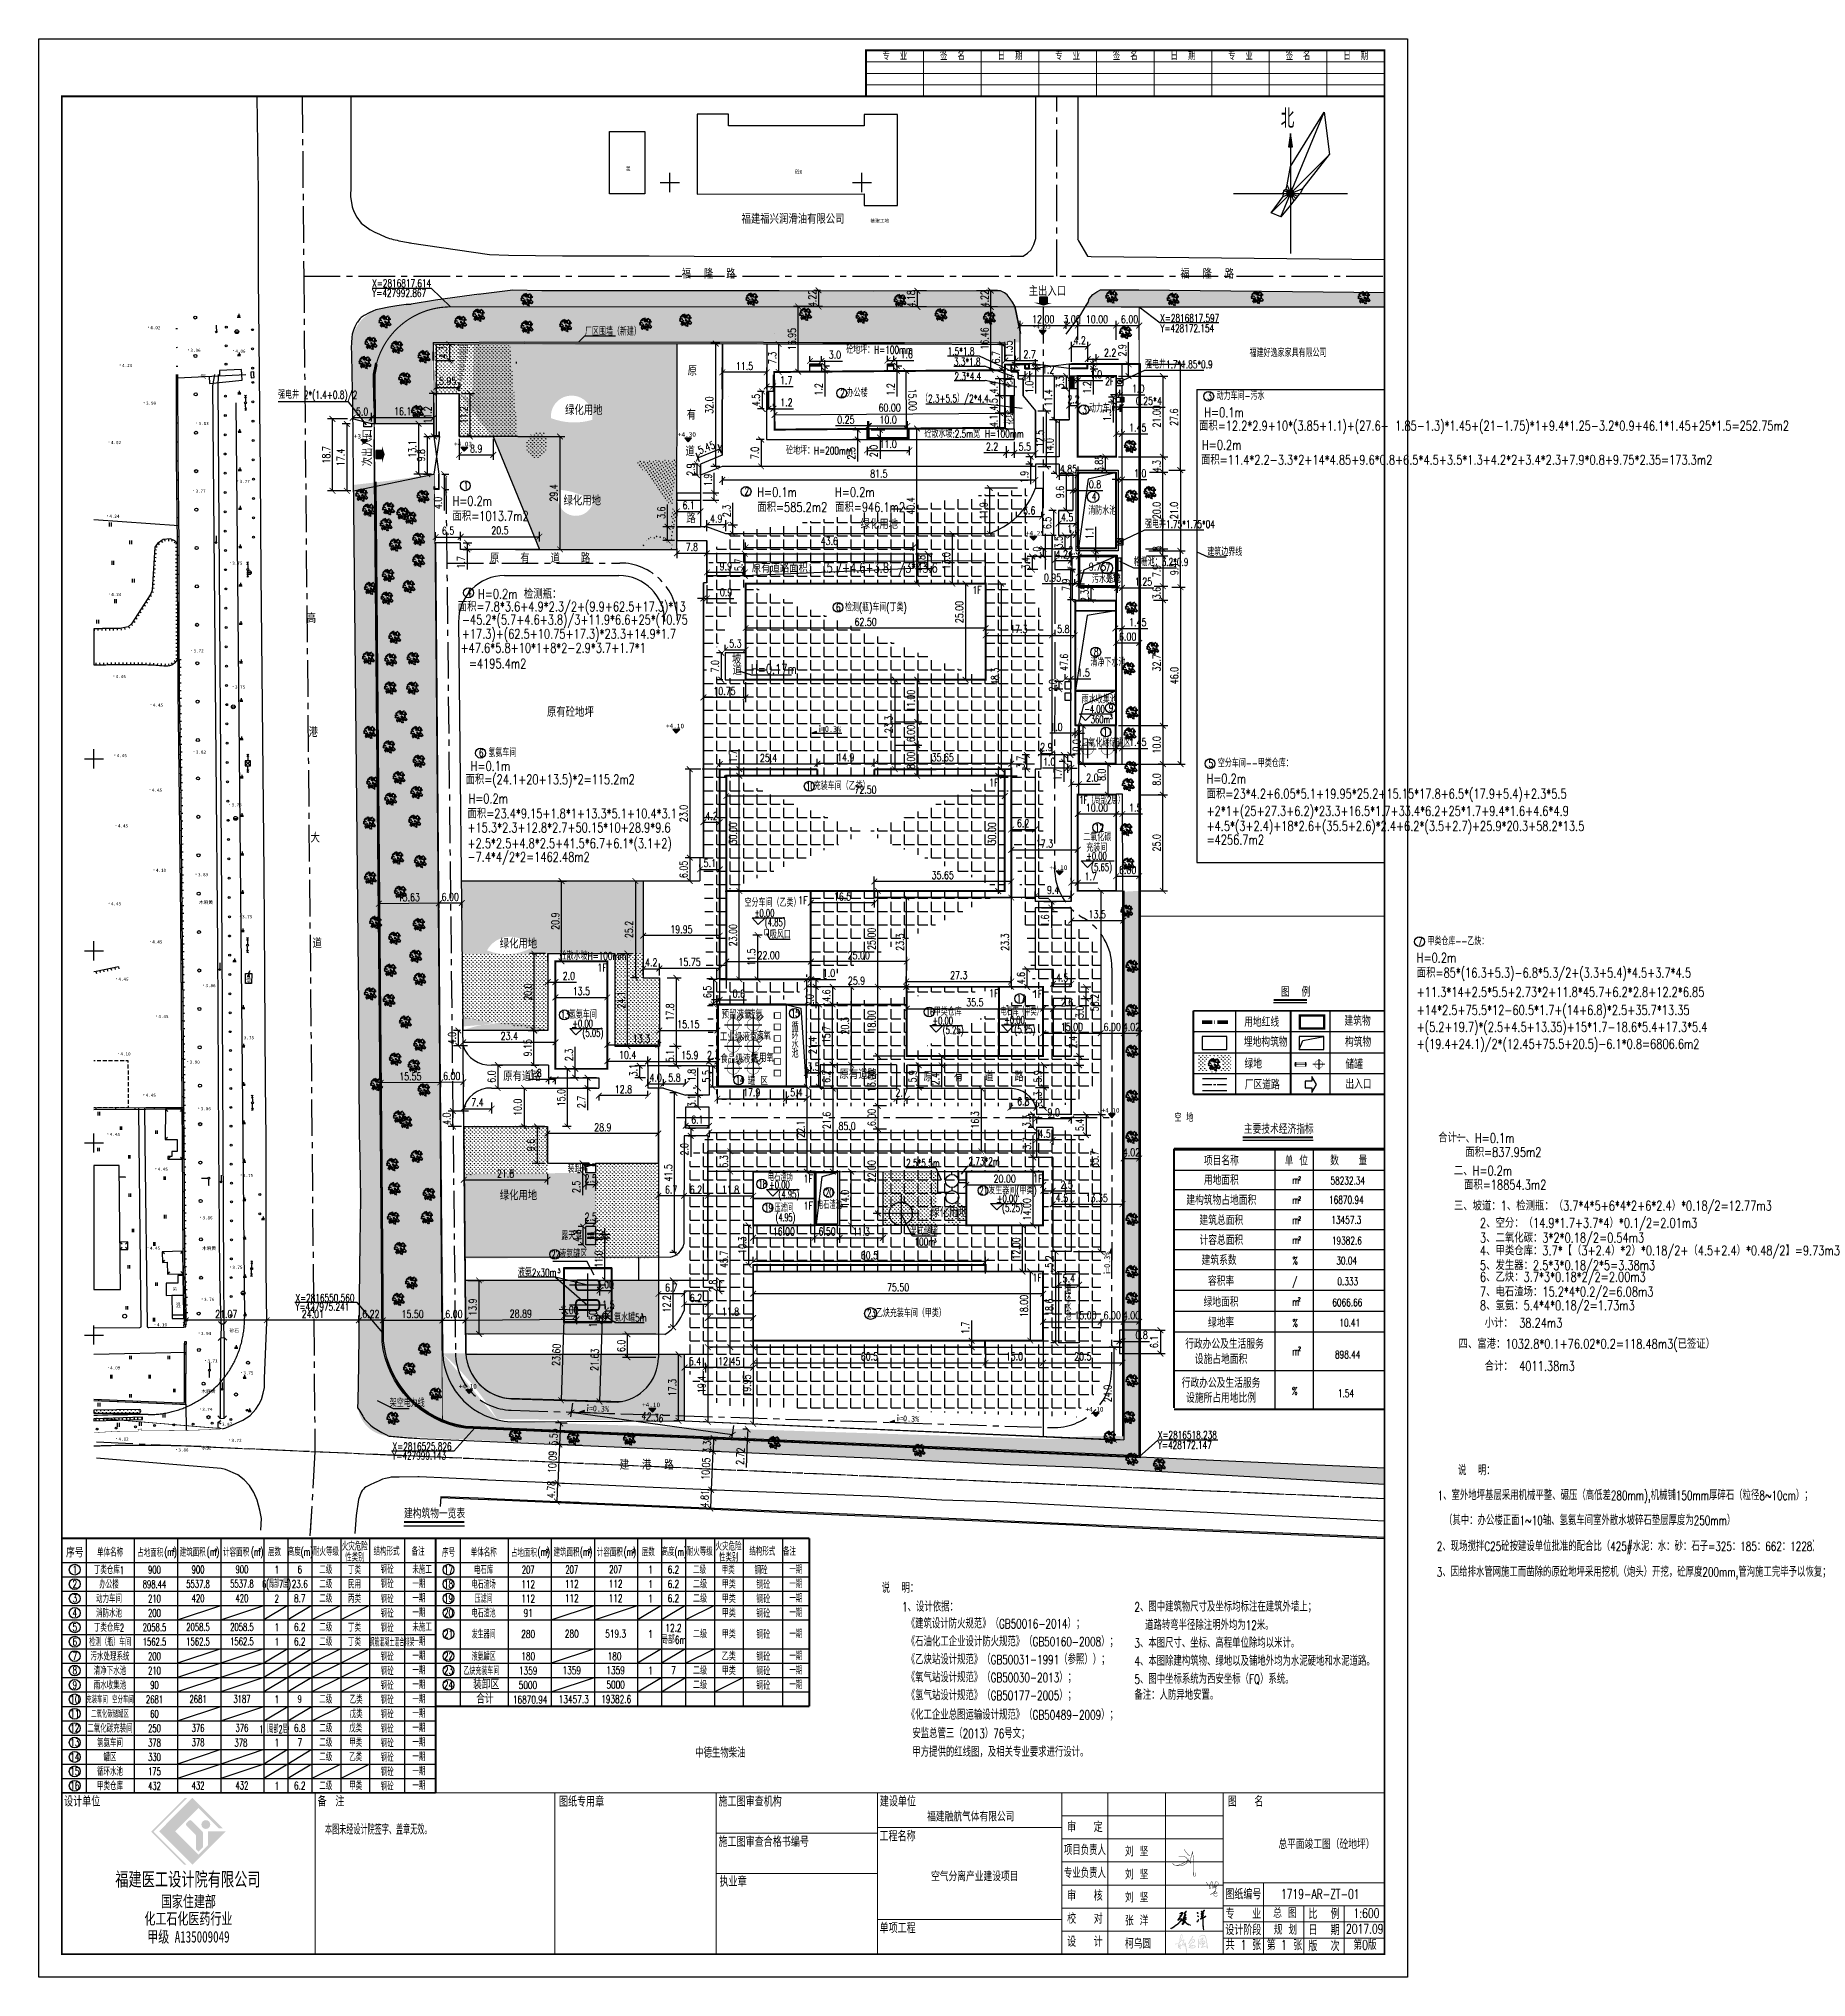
# Model space of a CAD drawing. Header units: millimetres. Extents: x 397874 to 6871063, y -8 to 5775840.
# Drawn here: x 428905 to 429365, y 2812595 to 2813100 of the extents above; entities that cross this region are included whole.
import ezdxf
from ezdxf.enums import TextEntityAlignment as Align

# ---------------------------------------------------------------- set-up
doc = ezdxf.new("R2010")
doc.units = ezdxf.units.MM
doc.header["$LTSCALE"] = 1000
for name, pattern in [('2', [0]), ('231', [3, 2, -1]), ('564', [2, 1, -1]), ('ACAD_ISO10W100', [18, 12, -3, 0, -3]), ('CENTER2', [28.575, 19.05, -3.175, 3.175, -3.175]), ('CONTINOUS', [0]), ('DASH', [0.35, 0.25, -0.1]), ('DASHDOT', [25.4, 12.7, -6.35, 0, -6.35]), ('DIVIDE', [1.25, 0.5, -0.25, 0, -0.25, 0, -0.25]), ('X1', [1.5, 1, -0.5])]:
    doc.linetypes.add(name, pattern=pattern)
for name, color, linetype in [('_TCH_MASK', 7, 'Continuous'), ('Coord_bz', 3, 'Continuous'), ('GRASST', 62, 'Continuous'), ('PUB_TEXT', 7, 'Continuous'), ('T1', 92, 'Continuous'), ('TK', 7, 'Continuous'), ('TQA2', 3, 'Continuous'), ('交通注记', 220, 'Continuous'), ('交通点', 220, 'Continuous'), ('交通线', 220, 'Continuous'), ('图层2', 35, 'Continuous'), ('地貌线', 30, 'Continuous'), ('坐标层', 7, 'Continuous'), ('居民地注记', 1, 'Continuous'), ('居民地线', 2, 'Continuous'), ('工矿注记', 231, 'Continuous'), ('建筑', 4, 'Continuous'), ('房屋面', 1, 'Continuous'), ('文字', 4, 'Continuous'), ('植被注记', 3, 'Continuous'), ('植被点', 3, 'Continuous'), ('植被线', 3, 'Continuous'), ('植被面', 3, 'Continuous'), ('水系线', 5, 'Continuous'), ('水系面', 5, 'Continuous'), ('用地红线', 1, 'CENTER2'), ('管线注记', 4, 'Continuous'), ('管线点', 4, 'Continuous'), ('管线线', 4, 'Continuous'), ('规划路中心线（FQ）', 2, 'Continuous'), ('规划路边线（FQ）', 7, 'Continuous'), ('设备', 3, 'Continuous'), ('道路', 32, 'Continuous'), ('道路中心线', 1, 'DASHDOT'), ('高程点', 31, 'Continuous')]:
    doc.layers.add(name, color=color, linetype=linetype)
doc.layers.add('FRAME', color=3, linetype='Continuous', lineweight=18)
doc.styles.add('DIM', font='txt')
doc.styles.add('DMHT', font='simhei.ttf')
doc.styles.add('dxfs', font='txt.shx', dxfattribs={"width": 0.7, "bigfont": 'dxfs.shx'})
doc.styles.add('FRAME', font='simhei.ttf', dxfattribs={"width": 0.7})
doc.styles.add('GKST', font='')
doc.styles.add('GXST', font='')
doc.styles.add('HZTXT', font='txt.shx', dxfattribs={"width": 0.75, "bigfont": 'hzdx.shx'})
doc.styles.add('JMHT', font='simhei.ttf')
doc.styles.add('JTHT', font='simhei.ttf')
doc.styles.get("Standard").update_dxf_attribs({"font": 'txt', "bigfont": 'hzdx.shx'})
doc.styles.add('ZBST', font='')
doc.styles.get('GKST').set_extended_font_data('宋体')
doc.styles.get('GXST').set_extended_font_data('宋体')
doc.styles.get('ZBST').set_extended_font_data('宋体')
doc.linetypes.add('629', pattern='A,4.5,-0.25,[162,SSAAA.SHX,S=0.5,R=0,X=0,Y=0],-0.25', length=5)
doc.linetypes.add('DianXian2', pattern='A,0,[149,SSAAA.SHX,S=0.075,R=0,X=0,Y=0],-1.6', length=1.6)
doc.dimstyles.new('ISO-25', dxfattribs={"dimtxt": 2, "dimasz": 0.75, "dimexe": 1.25, "dimexo": 0.625, "dimtad": 1, "dimdec": 1, "dimdsep": 46, "dimtxsty": 'HZTXT', "dimblk": 'ARCHTICK', "dimcen": 2.5, "dimadec": 0, "dimazin": 0, "dimtfac": 1, "dimtdec": 1, "dimtmove": 0, "dimatfit": 3, "dimldrblk": 'ARCHTICK', "dimfxl": 1, "dimarcsym": 0})
pattern_1 = [(360, (-303.9914, -531.6), (-3e-12, 3.4925), [2.54, -0.9525]), (90, (-303.9914, -531.6), (-3.4925, -3e-12), [2.54, -0.9525])]

msp = doc.modelspace()

# ---------------------------------------------------------------- texts
at = {"style": 'HZTXT', "width": 0.75}
msp.add_text('北', height=4.955, rotation=0.00837, dxfattribs=at).set_placement((429228.235, 2813076.66))
at = {"color": 0, "linetype": 'CONTINOUS', "ltscale": 10}
for s, height, style, width, p in [('福建福兴润滑油有限公司', 2.5, 'HZTXT', 0.75, (429087.854, 2813051.736)), ('福  隆  路', 2.5, 'HZTXT', 0.75, (429072.271, 2813037.446)), ('福  隆  路', 2.5, 'HZTXT', 0.75, (429202.097, 2813037.446)), ('Y=427992.867', 2, 'dxfs', 0.7, (428991.686, 2813032.726)), ('X=2816817.614', 2, 'dxfs', 0.7, (428991.686, 2813035.233)), ('主出入口', 2.5, 'HZTXT', 0.75, (429162.604, 2813032.946)), ('厂区围墙（新建）', 2, 'dxfs', 0.7, (429047.076, 2813022.647)), ('Y=428172.154', 2, 'dxfs', 0.7, (429196.877, 2813023.54)), ('X=2816817.597', 2, 'dxfs', 0.7, (429196.877, 2813026.185)), ('砼地坪：H=100mm', 2, 'dxfs', 0.7, (429115.098, 2813017.926)), ('1.5*1.8', 2, 'dxfs', 0.7, (429141.527, 2813017.523)), ('福建好逸家家具有限公司', 2, 'dxfs', 0.7, (429220.143, 2813017.089)), ('原', 2.5, 'HZTXT', 0.75, (429073.809, 2813012.2)), ('3.3*1.8', 2, 'dxfs', 0.7, (429143.126, 2813014.818)), ('强电井1.7*1.85*0.9', 2, 'dxfs', 0.7, (429192.92, 2813014.12)), ('办公楼', 2, 'dxfs', 0.7, (429115.231, 2813006.684, 22.464)), ('2.3*4.4', 2, 'dxfs', 0.7, (429143.291, 2813011.02)), ('强电井 2*(1.4+0.8)/2', 2, 'dxfs', 0.7, (428967.18, 2813006.211)), ('绿化用地', 2.5, 'HZTXT', 0.75, (429041.9, 2813001.973)), ('2', 2, 'dxfs', 0.7, (429113.532, 2813006.711)), ('（2.3+5.5）/2*4.4', 2, 'dxfs', 0.7, (429134.577, 2813005.249)), ('3', 2, 'dxfs', 0.7, (429176.545, 2813002.36)), ('动力车间', 2, 'dxfs', 0.7, (429178.298, 2813002.657)), ('H=0.1m', 2.5, 'HZTXT', 0.75, (429208.331, 2813001.402)), ('3 动力车间-污水', 2, 'dxfs', 0.7, (429209.096, 2813005.912)), ('有', 2.5, 'HZTXT', 0.75, (429073.56, 2813000.768)), ('面积=12.2*2.9+10*(3.85+1.1)+(27.6- 1.85-1.3)*1.45+(21-1.75)*1+9.4*1.25-3.2*0.9+46.1*1.45+25*1.5=252.75m2', 2.5, 'HZTXT', 0.75, (429206.974, 2812997.905)), ('道', 2.5, 'HZTXT', 0.75, (429073.229, 2812991.264)), ('砼地坪：H=200mm', 2, 'dxfs', 0.7, (429099.454, 2812991.688)), ('砼散水坡:2.5m宽 H=100mm', 2, 'dxfs', 0.7, (429135.477, 2812996.076)), ('H=0.2m', 2.5, 'HZTXT', 0.75, (429207.731, 2812992.926)), ('面积=11.4*2.2-3.3*2+14*4.85+9.6*0.8+6.5*4.5+3.5*1.3+4.2*2+3.4*2.3+7.9*0.8+9.75*2.35=173.3m2', 2.5, 'HZTXT', 0.75, (429207.49, 2812989.037)), ('1', 2, 'dxfs', 0.7, (429015.517, 2812982.626)), ('H=0.2m', 2.5, 'HZTXT', 0.75, (429012.59, 2812978.33)), ('绿化用地', 2.5, 'HZTXT', 0.75, (429041.5, 2812978.416)), ('2', 2, 'dxfs', 0.7, (429088.628, 2812981.114)), ('面积=585.2m2', 2.5, 'HZTXT', 0.75, (429091.952, 2812976.717)), ('H=0.1m', 2.5, 'HZTXT', 0.75, (429091.952, 2812980.625)), ('面积=946.1m2', 2.5, 'HZTXT', 0.75, (429112.2, 2812976.717)), ('H=0.2m', 2.5, 'HZTXT', 0.75, (429112.2, 2812980.625)), ('4', 2, 'dxfs', 0.7, (429179.024, 2812979.729)), ('面积=1013.7m2', 2.5, 'HZTXT', 0.75, (429012.59, 2812974.423)), ('路', 2.5, 'HZTXT', 0.75, (429073.477, 2812973.813)), ('绿化用地', 2.5, 'HZTXT', 0.75, (429118.834, 2812972.311)), ('消防水池', 2, 'dxfs', 0.7, (429178.126, 2812976.041, 22.464)), ('强电井1.75*1.75*04', 2, 'dxfs', 0.7, (429192.92, 2812972.539)), ('原   有   道   路', 2.5, 'HZTXT', 0.75, (429022.345, 2812963.435)), ('原有道路面积：（5.7+4.6+3.8）/3*43.6', 2.5, 'HZTXT', 0.75, (429090.499, 2812960.951)), ('格栅池：3.2*0.9 ', 2, 'dxfs', 0.7, (429189.965, 2812962.681)), ('建筑边界线', 2, 'dxfs', 0.7, (429209.12, 2812965.262)), ('污水处理', 2, 'dxfs', 0.7, (429179.078, 2812958.226)), ('7', 2, 'dxfs', 0.7, (429182.595, 2812961.195)), ('系统', 2, 'dxfs', 0.7, (429182.971, 2812958.226)), ('面积=7.8*3.6+4.9*2.3/2+(9.9+62.5+17.3)*13', 2.5, 'HZTXT', 0.75, (429013.947, 2812950.847)), ('4', 2, 'dxfs', 0.7, (429016.358, 2812954.752)), ('H=0.2m 检测瓶：', 2.5, 'HZTXT', 0.75, (429019.227, 2812954.129)), ('检测(瓶)车间(丁类)', 2, 'dxfs', 0.7, (429114.774, 2812950.882, 5.716)), (' -45.2*(5.7+4.6+3.8)/3+11.9*6.6+25*(10.75', 2.5, 'HZTXT', 0.75, (429013.373, 2812947.435)), ('6', 2, 'dxfs', 0.7, (429112.458, 2812950.889)), ('  +17.3)+(62.5+10.75+17.3)*23.3+14.9*1.7', 2.5, 'HZTXT', 0.75, (429011.683, 2812943.752)), ('  +47.6*5.8+10*1+8*2-2.9*3.7+1.7*1', 2.5, 'HZTXT', 0.75, (429011.361, 2812940.086)), ('   =4195.4m2', 2.5, 'HZTXT', 0.75, (429011.406, 2812936.002)), ('坡', 2.5, 'HZTXT', 0.75, (429085.349, 2812937.172)), ('清净下水池', 2, 'dxfs', 0.7, (429178.699, 2812936.519)), ('8', 2, 'dxfs', 0.7, (429179.6, 2812939.268)), ('道', 2.5, 'HZTXT', 0.75, (429085.478, 2812934.296)), ('H=0.17m', 2.5, 'HZTXT', 0.75, (429090.325, 2812934.587)), ('雨水收集池', 2, 'dxfs', 0.7, (429176.427, 2812926.901)), ('原有砼地坪', 2.5, 'HZTXT', 0.75, (429037.192, 2812923.395)), ('-4.00', 2, 'HZTXT', 0.65, (429177.096, 2812924.409)), ('360m', 2, 'HZTXT', 0.65, (429178.768, 2812921.73)), ('9', 2, 'dxfs', 0.7, (429183.447, 2812924.738)), ('3', 1, 'HZTXT', 0.65, (429183.777, 2812922.831)), ('11', 2, 'dxfs', 0.7, (429181.989, 2812918.456)), ('6 氢氨车间', 2, 'dxfs', 0.7, (429019.481, 2812913.016)), ('二氧化碳储罐区', 2, 'dxfs', 0.7, (429176.386, 2812915.624)), ('面积=(24.1+20+13.5)*2=115.2m2', 2.5, 'HZTXT', 0.75, (429015.983, 2812905.84)), ('H=0.1m', 2.5, 'HZTXT', 0.75, (429017.34, 2812909.337)), ('H=0.2m', 2.5, 'HZTXT', 0.75, (429208.93, 2812906.022)), ('5 空分车间--甲类仓库：', 2, 'dxfs', 0.7, (429209.414, 2812910.295)), ('H=0.2m', 2.5, 'HZTXT', 0.75, (429016.74, 2812900.862)), ('10', 2, 'dxfs', 0.625, (429104.717, 2812904.341, -22.464)), ('充装车间（乙类）', 2, 'dxfs', 0.7, (429106.641, 2812904.375)), ('面积=23*4.2+6.05*5.1+19.95*25.2+15.15*17.8+6.5*(17.9+5.4)+2.3*5.5', 2.5, 'HZTXT', 0.75, (429208.93, 2812902.115)), ('面积=23.4*9.15+1.8*1+13.3*5.1+10.4*3.1', 2.5, 'HZTXT', 0.75, (429016.5, 2812896.972)), ('+2*1+(25+27.3+6.2)*23.3+16.5*1.7+33.4*6.2+25*1.7+9.4*1.6+4.6*4.9', 2.5, 'HZTXT', 0.75, (429208.93, 2812897.63)), ('+15.3*2.3+12.8*2.7+50.15*10+28.9*9.6', 2.5, 'HZTXT', 0.75, (429016.5, 2812893.312)), ('二氧化碳', 2, 'dxfs', 0.7, (429176.843, 2812891.049)), ('12', 2, 'dxfs', 0.7, (429179.842, 2812893.555)), ('+4.5*(3+2.4)+18*2.6+(35.5+2.6)*2.4+6.2*(3.5+2.7)+25.9*20.3+58.2*13.5', 2.5, 'HZTXT', 0.75, (429208.93, 2812893.708)), ('+2.5*2.5+4.8*2.5+41.5*6.7+6.1*(3.1+2)', 2.5, 'HZTXT', 0.75, (429016.5, 2812889.213)), ('-7.4*4/2*2=1462.48m2', 2.5, 'HZTXT', 0.75, (429016.5, 2812885.68)), ('充装间', 2, 'dxfs', 0.7, (429177.618, 2812888.274)), ('+0.00', 2, 'HZTXT', 0.65, (429177.612, 2812886.141)), ('=4256.7m2', 2.5, 'HZTXT', 0.75, (429208.93, 2812890.143)), ('(5.65)', 2, 'HZTXT', 0.65, (429178.873, 2812883.246)), ('空分车间（乙类）', 2, 'dxfs', 0.7, (429088.635, 2812873.983, 22.464)), ('%%P0.00', 2, 'HZTXT', 0.65, (429091.284, 2812871.301)), ('(4.85)', 2, 'HZTXT', 0.65, (429093.907, 2812868.875)), ('吸风口', 2, 'dxfs', 0.7, (429095.235, 2812865.674)), ('绿化用地', 2.5, 'HZTXT', 0.75, (429024.892, 2812863.103)), ('7 甲类仓库--乙炔：', 2, 'dxfs', 0.7, (429263.979, 2812863.937)), ('砼散水坡H=100mm', 2, 'dxfs', 0.7, (429040.471, 2812860.147)), ('面积=85*(16.3+5.3)-6.8*5.3/2+(3.3+5.4)*4.5+3.7*4.5', 2.5, 'HZTXT', 0.75, (429263.661, 2812855.535)), ('H=0.2m', 2.5, 'HZTXT', 0.75, (429263.661, 2812859.442)), ('+11.3*14+2.5*5.5+2.73*2+11.8*45.7+6.2*2.8+12.2*6.85', 2.5, 'HZTXT', 0.75, (429263.661, 2812850.499)), ('16', 2, 'dxfs', 0.625, (429135.846, 2812845.575)), ('甲类仓库', 2, 'dxfs', 0.7, (429137.899, 2812845.609, 22.464)), ('电石库（甲类）', 2, 'dxfs', 0.6, (429155.302, 2812845.656, 22.464)), ('17', 2, 'dxfs', 0.625, (429159.577, 2812849.059)), ('+14*2.5+75.5*12-60.5*1.7+(14+6.8)*2.5+35.7*13.35', 2.5, 'HZTXT', 0.75, (429263.661, 2812845.802)), ('13', 2, 'dxfs', 0.625, (429040.853, 2812844.829)), ('氢氨车间', 2, 'dxfs', 0.7, (429042.888, 2812844.863, 22.464)), ('+0.00', 2, 'HZTXT', 0.65, (429043.802, 2812842.545)), ('(5.05)', 2, 'HZTXT', 0.65, (429046.425, 2812840.119)), ('预留液氩', 2, 'HZTXT', 0.75, (429082.654, 2812844.886)), ('液氩 ', 2, 'HZTXT', 0.75, (429089.473, 2812844.897)), ('循', 2, 'dxfs', 0.7, (429100.889, 2812841.681)), ('15', 2, 'dxfs', 0.625, (429100.79, 2812845.233)), ('+0.00', 2, 'HZTXT', 0.65, (429137.581, 2812843.292)), ('(5.25)', 2, 'HZTXT', 0.65, (429140.204, 2812840.865)), ('+0.00', 2, 'HZTXT', 0.65, (429156.268, 2812843.445)), ('(5.25)', 2, 'HZTXT', 0.65, (429158.891, 2812841.018)), ('+(5.2+19.7)*(2.5+4.5+13.35)+15*1.7-18.6*5.4+17.3*5.4', 2.5, 'HZTXT', 0.75, (429263.661, 2812841.403)), ('工业级液氮', 2, 'HZTXT', 0.75, (429082.229, 2812839.015)), ('液氧', 2, 'HZTXT', 0.75, (429091.621, 2812839.353)), ('环', 2, 'dxfs', 0.7, (429100.889, 2812839.284)), ('水', 2, 'dxfs', 0.7, (429100.889, 2812837.031)), ('+(19.4+24.1)/2*(12.45+75.5+20.5)-6.1*0.8=6806.6m2', 2.5, 'HZTXT', 0.75, (429263.661, 2812836.991)), ('食品级液氮', 2, 'HZTXT', 0.75, (429082.335, 2812833.321)), ('医用氧', 2, 'HZTXT', 0.75, (429090.419, 2812833.586)), ('池', 2, 'dxfs', 0.7, (429100.889, 2812834.707)), ('原有道路', 2.5, 'HZTXT', 0.75, (429025.794, 2812828.594)), ('14', 2, 'dxfs', 0.625, (429086.37, 2812827.852)), ('罐 区', 2, 'HZTXT', 0.75, (429089.475, 2812827.546)), ('原有道路', 2.5, 'HZTXT', 0.75, (429113.362, 2812829.123)), ('原   有   道   路', 2.5, 'HZTXT', 0.75, (429135.233, 2812828.518)), ('空 地', 2, 'dxfs', 0.7, (429200.57, 2812817.99)), ('合计：', 2.5, 'HZTXT', 0.75, (429269.235, 2812812.599)), ('一、H=0.1m', 2.5, 'HZTXT', 0.75, (429273.939, 2812812.486)), ('装卸臂', 2, 'dxfs', 0.7, (429042.54, 2812804.766)), ('2.5*5.5m', 2, 'dxfs', 0.7, (429130.695, 2812806.268)), ('2.73*2m', 2, 'dxfs', 0.7, (429146.927, 2812806.694)), ('面积=837.95m2', 2.5, 'HZTXT', 0.75, (429276.308, 2812808.813)), ('18', 2, 'dxfs', 0.625, (429092.318, 2812800.789)), ('电石渣场', 2, 'dxfs', 0.625, (429094.698, 2812802.561, 22.464)), ('+0.00', 2, 'HZTXT', 0.65, (429095.043, 2812800.575)), ('二、H=0.2m', 2.5, 'HZTXT', 0.75, (429273.339, 2812804.01)), ('面积=18854.3m2', 2.5, 'HZTXT', 0.75, (429275.974, 2812800.338)), ('绿化用地', 2.5, 'HZTXT', 0.75, (429024.892, 2812797.569)), ('(4.95)', 2, 'HZTXT', 0.65, (429097.453, 2812798.121)), ('电石渣池', 2, 'dxfs', 0.625, (429107.49, 2812795.316, 22.464)), ('20', 2, 'dxfs', 0.625, (429109.636, 2812798.553)), ('21', 2, 'dxfs', 0.625, (429149.801, 2812799.096)), ('发生器间(甲类)', 2, 'dxfs', 0.7, (429152.097, 2812799.13, 22.464)), ('+0.00', 2, 'HZTXT', 0.65, (429154.351, 2812797.005)), ('(5.25)', 2, 'HZTXT', 0.65, (429155.685, 2812794.567)), ('三、坡道：1、检测瓶：（3.7*4*5+6*4*2+6*2.4）*0.18/2=12.77m3', 2.5, 'HZTXT', 0.75, (429273.339, 2812794.881)), ('19', 2, 'dxfs', 0.625, (429093.841, 2812794.59)), ('压滤间', 2, 'dxfs', 0.625, (429096.431, 2812794.529, 22.464)), ('(4.95)', 2, 'HZTXT', 0.5, (429096.723, 2812792.11)), ('绿化用地', 2.5, 'HZTXT', 0.75, (429137.007, 2812793.186)), ('2、空分：（14.9*1.7+3.7*4）*0.1/2=2.01m3', 2.5, 'HZTXT', 0.75, (429280.121, 2812790.41)), ('露天泵', 2, 'dxfs', 0.7, (429040.932, 2812787.285)), ('湿式储罐', 2, 'dxfs', 0.7, (429131.676, 2812788.478)), ('100m', 2, 'dxfs', 0.7, (429132.871, 2812785.748)), ('3', 1, 'dxfs', 0.7, (429137.874, 2812786.549)), ('3、二氧化碳：3*2*0.18/2=0.54m3', 2.5, 'HZTXT', 0.75, (429280.121, 2812786.549)), ('22', 2, 'dxfs', 0.625, (429038.324, 2812782.505)), ('液氨罐区', 2, 'dxfs', 0.7, (429040.383, 2812782.54, 22.464)), ('4、甲类仓库：3.7*【（3+2.4）*2）*0.18/2+（4.5+2.4）*0.48/2】=9.73m3', 2.5, 'HZTXT', 0.75, (429280.121, 2812783.22)), ('5、发生器：2.5*3*0.18/2*5=3.38m3', 2.5, 'HZTXT', 0.75, (429280.121, 2812779.384)), ('液氨2x30m', 2, 'dxfs', 0.7, (429029.614, 2812777.738)), ('3', 1.113, 'dxfs', 0.7, (429039.905, 2812778.623)), ('6、乙炔：3.7*3*0.18*2/2=2.00m3', 2.5, 'HZTXT', 0.75, (429280.121, 2812776.344)), ('X=2816550.560', 2, 'dxfs', 0.7, (428971.701, 2812771.135)), ('循', 2, 'dxfs', 0.7, (429171.937, 2812773.412)), ('环', 2, 'dxfs', 0.7, (429171.937, 2812771.015)), ('7、电石渣场：15.2*4*0.2/2=6.08m3', 2.5, 'HZTXT', 0.75, (429280.121, 2812772.508)), ('8、氢氨：5.4*4*0.18/2=1.73m3', 2.5, 'HZTXT', 0.75, (429280.121, 2812768.93)), ('Y=427975.241', 2, 'dxfs', 0.7, (428971.69, 2812768.83)), ('氨水罐5m', 2, 'dxfs', 0.7, (429054.674, 2812765.985)), ('3', 1.113, 'dxfs', 0.7, (429061.517, 2812766.834)), ('23', 2, 'dxfs', 0.625, (429120.588, 2812767.193)), ('乙炔充装车间（甲类）', 2, 'dxfs', 0.7, (429122.828, 2812767.147, 22.464)), ('水', 2, 'dxfs', 0.7, (429171.937, 2812768.762)), ('池', 2, 'dxfs', 0.7, (429171.937, 2812766.438)), ('小计： 38.24m3', 2.5, 'HZTXT', 0.75, (429281.342, 2812764.394)), ('四、富港：1032.8*0.1+76.02*0.2=118.48m3(已签证）', 2.5, 'HZTXT', 0.75, (429274.551, 2812758.932)), ('合计： 4011.38m3', 2.5, 'HZTXT', 0.75, (429281.342, 2812753.147)), ('架空电力线', 2, 'dxfs', 0.7, (428996.237, 2812743.737)), ('X=2816518.238', 2, 'dxfs', 0.7, (429196.255, 2812735.478)), ('Y=427999.143', 2, 'dxfs', 0.7, (428996.9, 2812730.081)), ('X=2816525.826', 2, 'dxfs', 0.7, (428996.995, 2812732.45)), ('Y=428172.147', 2, 'dxfs', 0.7, (429196.255, 2812732.825)), ('建  港  路', 2.5, 'HZTXT', 0.75, (429056.131, 2812727.42))]:
    msp.add_text(s, height=height, dxfattribs=dict(at, style=style, width=width)).set_placement(p)
for s, height, rotation, style, width, p in [('花坛', 2, 88.69011, 'dxfs', 0.7, (429158.39, 2813008.96)), ('花坛', 2, 88.69011, 'dxfs', 0.7, (429158.589, 2812999.392)), ('次出入口', 2.5, 90, 'HZTXT', 0.75, (428991.697, 2812988.618))]:
    msp.add_text(s, height=height, rotation=rotation, dxfattribs=dict(at, style=style, width=width)).set_placement(p)
at = {"color": 3, "linetype": 'CONTINOUS', "ltscale": 10, "style": 'HZTXT'}
for s, width, p in [('2F', 0.75, (429182.502, 2813009.734)), ('1F', 0.75, (429147.952, 2812955.369)), ('1F', 0.75, (429152.301, 2812905.27)), ('1F（局部2层）', 0.65, (429175.805, 2812900.736)), ('1F', 0.75, (429102.613, 2812874.637)), ('1F', 0.75, (429050.324, 2812857.125)), ('1F', 0.75, (429152.321, 2812850.447)), ('1F', 0.75, (429163.716, 2812850.264)), ('1F', 0.75, (429104.002, 2812802.152)), ('1F', 0.75, (429163.783, 2812802.197)), ('1F', 0.75, (429104.002, 2812795.118)), ('1F', 0.75, (429163.594, 2812776.402))]:
    msp.add_text(s, height=2, dxfattribs=dict(at, width=width)).set_placement(p)
at = {"color": 0, "linetype": 'CONTINOUS', "ltscale": 10, "style": 'HZTXT', "width": 0.75}
for s, p in [('高', (428975.847, 2812949.04, 9999)), ('港', (428976.345, 2812919.389, 9999)), ('大', (428976.843, 2812891.921, 9999)), ('道', (428977.34, 2812864.453, 9999))]:
    msp.add_text(s, height=2.5, dxfattribs=at).set_placement(p, align=Align.MIDDLE_CENTER)
at = {"color": 0, "attachment_point": 3}
for s, insert, char_height, width in [('{\\fSimSun|b0|i0|c134|p2;\\H0.4x;+4.05}', (429168.361, 2813025.639), 3, 6.34599), ('{\\fSimSun|b0|i0|c134|p2;\\H0.4x;+3.79}', (428991.594, 2812997.029), 3, 6.34599), ('{\\fSimSun|b0|i0|c134|p2;\\H0.4x;+4.03}', (429017.671, 2812995.017), 3, 6.34599), ('{\\fSimSun|b0|i0|c134|p2;\\H0.4x;+4.30}', (429075.98, 2812997.479), 3, 6.34599), ('{\\fSimSun|b0|i0|c134|p2;\\H0.4x;+4.25}', (429166.585, 2812971.797), 3, 6.34599), ('{\\fSimSun|b0|i0|c134|p2;\\H0.4x;+4.10}', (429072.885, 2812921.609), 3, 6.34599), ('{\\H0.4x;i\\fSimSun|b0|i0|c134|p2;=0.3%\\P  }', (429113.786, 2812921.02), 3.9, 8.73924), ('{\\fSimSun|b0|i0|c134|p2;\\H0.4x;+4.10}', (429172.695, 2812884.74), 3, 6.34599), ('{\\fSimSun|b0|i0|c134|p2;\\H0.4x;+4.10}', (429186.278, 2812821.547), 3, 6.34599), ('{\\fSimSun|b0|i0|c134|p2;\\H0.4x;+4.10}', (429018.927, 2812749.725), 3, 6.34599), ('{\\fSimSun|b0|i0|c134|p2;\\H0.4x;+4.10}', (429066.645, 2812744.899), 3, 6.34599), ('{\\fSimSun|b0|i0|c134|p2;\\H0.4x;+4.10}', (429182.105, 2812743.737), 3, 6.34599)]:
    msp.add_mtext(s, dxfattribs=dict(at, insert=insert, char_height=char_height, width=width))
at = {"color": 0, "char_height": 3.9, "width": 8.73924, "attachment_point": 3}
for insert, rotation in [((429182.268, 2812784.194), 90), ((429053.396, 2812743.988), 357.54285), ((429134.167, 2812741.393), 357.54285)]:
    msp.add_mtext('{\\H0.4x;i\\fSimSun|b0|i0|c134|p2;=0.3%\\P  }', dxfattribs=dict(at, insert=insert, rotation=rotation))
at = {"layer": 'PUB_TEXT', "color": 0, "linetype": 'CONTINOUS', "ltscale": 5, "style": 'dxfs'}
for s, height, width, p in [('图  例', 2.5, 0.7, (429228.271, 2812850.534)), ('用地红线', 2.5, 0.7, (429218.738, 2812842.711)), ('建筑物', 2.5, 0.7, (429244.848, 2812842.985)), ('埋地构筑物', 2.5, 0.7, (429218.642, 2812837.5)), ('构筑物', 2.5, 0.7, (429244.978, 2812837.5)), ('绿地', 2.5, 0.7, (429218.803, 2812831.837)), ('储罐', 2.5, 0.7, (429245.083, 2812831.689)), ('厂区道路', 2.5, 0.7, (429218.888, 2812826.395)), ('出入口', 2.5, 0.7, (429245.07, 2812826.531)), ('单 位', 2.5, 0.7, (429229.235, 2812806.572)), ('数   量', 2.5, 0.7, (429241.119, 2812806.644)), ('m', 2, 0.7, (429231.246, 2812801.816)), ('2', 1, 0.7, (429232.804, 2812802.738, -0.711)), ('m', 2, 0.7, (429231.246, 2812796.589)), ('2', 1, 0.7, (429232.804, 2812797.511, -0.711)), ('m', 2, 0.7, (429231.246, 2812791.361)), ('2', 1, 0.7, (429232.804, 2812792.283, -0.711)), ('m', 2, 0.7, (429231.246, 2812786.199)), ('2', 1, 0.7, (429232.804, 2812787.121, -0.711)), ('%', 2, 0.7, (429231.262, 2812780.857)), ('/', 2, 0.7, (429231.262, 2812775.442)), ('2', 1, 0.7, (429232.673, 2812771.263, -0.711)), ('6066.66', 2, 0.7, (429241.682, 2812769.932)), ('%', 2, 0.7, (429231.262, 2812764.622)), ('m', 2, 0.7, (429231.246, 2812770.084)), ('10.41', 2, 0.7, (429243.512, 2812764.652)), ('m', 2, 0.7, (429231.246, 2812757.173)), ('2', 1, 0.7, (429232.773, 2812758.374, -0.711)), ('898.44', 2, 0.7, (429242.38, 2812756.398)), ('%', 2, 0.7, (429231.168, 2812746.906)), ('1.54', 2, 0.7, (429243.124, 2812746.305)), ('说  明：', 2.4, 0.7, (429274.403, 2812726.006)), ('1、室外地坪基层采用机械平整、碾压（高低差280mm),机械铺150mm厚碎石（粒径8~10cm）；', 2.4, 0.7, (429269.087, 2812719.52)), ('建构筑物一览表', 2.5, 0.7, (428999.965, 2812714.743)), ('（其中：办公楼正面1~10轴、氢氨车间室外散水坡碎石垫层厚度为250mm）', 2.4, 0.7, (429270.763, 2812713.004)), ('单体名称', 2, 0.65, (428920.045, 2812704.833)), ('占地面积', 2, 0.65, (428930.504, 2812704.706)), ('(m)', 2, 0.65, (428937.579, 2812705.016)), ('2', 0.75, 0.7, (428939.708, 2812706.141)), ('建筑面积', 2, 0.65, (428941.569, 2812704.818)), ('(m)', 2, 0.65, (428948.621, 2812705.016)), ('2', 0.75, 0.7, (428950.688, 2812706.021)), ('计容面积', 2, 0.65, (428952.859, 2812704.818)), ('(m)', 2, 0.65, (428960.138, 2812705.016)), ('2', 0.75, 0.7, (428962.101, 2812706.184)), ('层数', 2, 0.65, (428964.551, 2812704.913)), ('高度', 2, 0.65, (428969.709, 2812705.026)), ('(m)', 2, 0.65, (428973.087, 2812705.03)), ('耐火等级', 2, 0.65, (428976.266, 2812705.031)), ('火灾危险', 2, 0.65, (428983.764, 2812706.384)), ('结构形式', 2, 0.65, (428992.035, 2812705.078)), ('备注', 2, 0.65, (429001.953, 2812705.036)), ('单体名称', 2, 0.65, (429017.356, 2812704.833)), ('占地面积', 2, 0.65, (429027.816, 2812704.706)), ('(m)', 2, 0.65, (429034.722, 2812705.016)), ('2', 1, 0.7, (429036.877, 2812705.767)), ('建筑面积', 2, 0.65, (429038.881, 2812704.818)), ('(m)', 2, 0.65, (429045.774, 2812705.017)), ('2', 1, 0.7, (429047.859, 2812705.756)), ('计容面积', 2, 0.65, (429050.17, 2812704.818)), ('(m)', 2, 0.65, (429057.175, 2812705.017)), ('2', 1, 0.7, (429059.413, 2812705.76)), ('层数', 2, 0.65, (429061.862, 2812704.913)), ('高度', 2, 0.65, (429067.021, 2812705.026)), ('(m)', 2, 0.65, (429070.399, 2812705.03)), ('耐火等级', 2, 0.65, (429073.577, 2812705.031)), ('火灾危险', 2, 0.65, (429081.075, 2812706.384)), ('结构形式', 2, 0.65, (429089.881, 2812705.078)), ('备注', 2, 0.65, (429098.634, 2812705.036)), ('2、现场搅拌C25砼按建设单位批准的配合比（425#水泥：水：砂：石子=325：185：662：1228）进行施工；', 2.4, 0.7, (429268.891, 2812706.263)), ('二级', 2, 0.65, (428977.92, 2812700.322)), ('性类别', 2, 0.65, (428984.653, 2812703.539)), ('丁类', 2, 0.65, (428985.388, 2812700.273)), ('钢砼', 2, 0.65, (428993.912, 2812700.373)), ('未施工', 2, 0.65, (429002.144, 2812700.373)), ('二级', 2, 0.65, (429075.232, 2812700.322)), ('性类别', 2, 0.65, (429081.964, 2812703.539)), ('甲类', 2, 0.65, (429082.7, 2812700.273)), ('钢砼', 2, 0.65, (429091.223, 2812700.177)), ('一期', 2, 0.65, (429100.289, 2812700.373)), ('3、因给排水管网施工而凿除的原砼地坪采用挖机（炮头）开挖，砼厚度200mm,管沟施工完毕予以恢复；', 2.4, 0.7, (429268.891, 2812699.575)), ('二级', 2, 0.65, (428977.92, 2812696.572)), ('民用', 2, 0.65, (428985.388, 2812696.523)), ('钢砼', 2, 0.65, (428993.912, 2812696.623)), ('一期', 2, 0.65, (429002.144, 2812696.623)), ('二级', 2, 0.7, (429075.232, 2812696.571)), ('甲类', 2, 0.7, (429082.699, 2812696.523)), ('钢砼', 2, 0.7, (429091.683, 2812696.427)), ('一期', 2, 0.65, (429100.289, 2812696.623)), ('说  明：', 2.4, 0.7, (429124.316, 2812695.38)), ('二级', 2, 0.65, (428977.92, 2812692.822)), ('丙类', 2, 0.65, (428985.388, 2812692.773)), ('钢砼', 2, 0.65, (428993.912, 2812692.677)), ('钢砼', 2, 0.65, (428993.912, 2812688.927)), ('一期', 2, 0.65, (429002.144, 2812692.873)), ('一期', 2, 0.65, (429002.144, 2812689.123)), ('二级', 2, 0.7, (429075.232, 2812692.821)), ('甲类', 2, 0.7, (429082.699, 2812692.773)), ('甲类', 2, 0.7, (429082.699, 2812689.023)), ('钢砼', 2, 0.7, (429091.686, 2812692.677)), ('钢砼', 2, 0.7, (429091.686, 2812688.927)), ('一期', 2, 0.65, (429100.289, 2812692.873)), ('一期', 2, 0.65, (429100.289, 2812689.123)), ('1、设计依据：', 2.4, 0.7, (429129.64, 2812690.506)), ('2、图中建筑物尺寸及坐标均标注在建筑外墙上；', 2.4, 0.7, (429190.141, 2812690.506)), ('二级', 2, 0.65, (428977.92, 2812685.322)), ('丁类', 2, 0.65, (428985.388, 2812685.273)), ('钢砼', 2, 0.65, (428993.912, 2812685.177)), ('未施工', 2, 0.65, (429002.144, 2812685.373)), ('《建筑设计防火规范》（GB50016-2014）；', 2.4, 0.7, (429130.865, 2812686.107)), ('道路转弯半径除注明外均为12米。', 2.4, 0.7, (429192.916, 2812685.729)), ('二级', 2, 0.65, (428977.92, 2812681.572)), ('丁类', 2, 0.65, (428985.388, 2812681.523)), ('钢筋混凝土混合排架', 2, 0.5, (428990.938, 2812681.427)), ('一期', 2, 0.65, (429002.144, 2812681.623)), ('二级', 2, 0.7, (429075.232, 2812683.579)), ('甲类', 2, 0.7, (429082.699, 2812683.531)), ('钢砼', 2, 0.7, (429091.686, 2812683.435)), ('一期', 2, 0.65, (429100.289, 2812683.594)), ('《石油化工企业设计防火规范》（GB50160-2008）；', 2.4, 0.7, (429130.865, 2812681.44)), ('3、本图尺寸、坐标、高程单位除均以米计。', 2.4, 0.7, (429190.141, 2812681.089)), ('钢砼', 2, 0.65, (428993.912, 2812677.677)), ('钢砼', 2, 0.65, (428993.912, 2812673.927)), ('一期', 2, 0.65, (429002.144, 2812677.873)), ('一期', 2, 0.65, (429002.144, 2812674.123)), ('二级', 2, 0.7, (429075.232, 2812674.071)), ('乙类', 2, 0.7, (429082.7, 2812677.773)), ('甲类', 2, 0.7, (429082.7, 2812674.023)), ('钢砼', 2, 0.7, (429091.686, 2812677.677)), ('钢砼', 2, 0.7, (429091.686, 2812673.927)), ('一期', 2, 0.65, (429100.289, 2812677.873)), ('一期', 2, 0.65, (429100.289, 2812674.123)), ('《乙炔站设计规范》（GB50031-1991（参照））；', 2.4, 0.7, (429130.865, 2812676.773)), ('4、本图除建构筑物、绿地以及铺地外均为水泥硬地和水泥道路。', 2.4, 0.7, (429190.141, 2812676.387)), ('钢砼', 2, 0.65, (428993.912, 2812670.177)), ('一期', 2, 0.65, (429002.144, 2812670.373)), ('装卸区', 2.5, 0.7, (429017.948, 2812670.278)), ('5000', 2, 0.7, (429029.835, 2812670.332)), ('二级', 2, 0.7, (429075.232, 2812670.321)), ('钢砼', 2, 0.7, (429091.686, 2812670.177)), ('一期', 2, 0.65, (429100.289, 2812670.373)), ('《氧气站设计规范》（GB50030-2013）；', 2.4, 0.7, (429130.865, 2812672.105)), ('5、图中坐标系统为西安坐标（FQ）系统。', 2.4, 0.7, (429190.141, 2812671.685)), ('二级', 2, 0.65, (428977.92, 2812666.571)), ('乙类', 2, 0.65, (428985.798, 2812666.523)), ('钢砼', 2, 0.65, (428993.912, 2812666.427)), ('一期', 2, 0.65, (429002.144, 2812666.623)), ('合计', 2.5, 0.7, (429018.753, 2812666.528)), ('16870.94', 2, 0.7, (429028.309, 2812666.582)), ('13457.3', 2, 0.7, (429040.255, 2812666.641)), ('19382.6', 2, 0.7, (429051.312, 2812666.682)), ('《氢气站设计规范》（GB50177-2005）；', 2.4, 0.7, (429130.865, 2812667.438)), ('备注：人防异地安置。', 2.4, 0.7, (429190.141, 2812667.544)), ('二级', 2, 0.65, (428977.92, 2812659.071)), ('戊类', 2, 0.65, (428985.694, 2812659.063)), ('戊类', 2, 0.65, (428985.798, 2812662.773)), ('钢砼', 2, 0.65, (428993.912, 2812662.677)), ('钢砼', 2, 0.65, (428993.912, 2812658.927)), ('一期', 2, 0.65, (429002.144, 2812662.873)), ('一期', 2, 0.65, (429002.144, 2812659.123)), ('《化工企业总图运输设计规范》（GB50489-2009）；', 2.4, 0.7, (429130.865, 2812662.377)), ('二级', 2, 0.65, (428977.92, 2812655.321)), ('甲类', 2, 0.65, (428985.694, 2812655.313)), ('钢砼', 2, 0.65, (428993.912, 2812655.177)), ('一期', 2, 0.65, (429002.144, 2812655.373)), ('安监总管三（2013）76号文；', 2.4, 0.7, (429132.319, 2812657.537)), ('二级', 2, 0.65, (428977.92, 2812651.571)), ('乙类', 2, 0.65, (428985.694, 2812651.563)), ('钢砼', 2, 0.65, (428993.912, 2812651.427)), ('一期', 2, 0.65, (429002.144, 2812651.623)), ('中德生物柴油', 2.4, 0.7, (429075.77, 2812652.459)), ('甲方提供的红线图，及相关专业要求进行设计。', 2.4, 0.7, (429132.319, 2812652.696)), ('二级', 2, 0.65, (428977.92, 2812644.071)), ('甲类', 2, 0.65, (428985.694, 2812644.063)), ('钢砼', 2, 0.65, (428993.912, 2812647.677)), ('钢砼', 2, 0.65, (428993.912, 2812643.927)), ('一期', 2, 0.65, (429002.145, 2812647.873)), ('一期', 2, 0.65, (429002.145, 2812644.123)), ('福建融航气体有限公司', 2.5, 0.7, (429136.158, 2812635.848)), ('总平面竣工图（砼地坪）', 2.5, 0.7, (429227.634, 2812628.675)), ('刘 坚', 2.5, 0.7, (429187.676, 2812626.772)), ('空气分离产业建设项目', 2.5, 0.7, (429137.201, 2812620.298)), ('刘 坚', 2.5, 0.7, (429187.676, 2812620.772)), ('刘 坚', 2.5, 0.7, (429187.676, 2812614.772)), ('1719-AR-ZT-01', 2.5, 0.7, (429228.298, 2812615.716)), ('张 洋', 2.5, 0.7, (429187.676, 2812608.772)), ('总 图', 2.5, 0.7, (429226.26, 2812610.761)), ('1:600', 2.5, 0.7, (429247.183, 2812610.722)), ('柯乌圆', 2.5, 0.7, (429187.676, 2812602.772)), ('规 划', 2.5, 0.7, (429226.423, 2812606.415)), ('2017.09', 2.5, 0.7, (429245.245, 2812606.653)), ('第0版', 2.5, 0.7, (429247.163, 2812602.453)), ('1', 2.5, 0.7, (429217.798, 2812602.453)), ('1', 2.5, 0.7, (429228.298, 2812602.453))]:
    msp.add_text(s, height=height, dxfattribs=dict(at, width=width)).set_placement(p)
for s, height, width, p in [('主要技术经济指标', 2.5, 0.7, (429227.731, 2812816.275)), ('项目名称', 2.5, 0.7, (429212.769, 2812808.038)), ('用地面积', 2.5, 0.7, (429212.769, 2812802.978)), ('58232.34', 2, 0.7, (429245.699, 2812802.679)), ('建构筑物占地面积', 2.5, 0.7, (429212.769, 2812797.75)), ('16870.94', 2, 0.7, (429245.328, 2812797.662)), ('建筑总面积', 2.5, 0.7, (429212.769, 2812792.522)), ('13457.3', 2, 0.7, (429245.328, 2812792.435)), ('计容总面积', 2.5, 0.7, (429212.769, 2812787.36)), ('19382.6', 2, 0.7, (429245.468, 2812787.061)), ('建筑系数', 2.5, 0.7, (429212.193, 2812782.133)), ('30.04', 2, 0.7, (429245.427, 2812781.834)), ('容积率', 2.5, 0.7, (429212.706, 2812776.718)), ('0.333', 2, 0.7, (429245.699, 2812776.419)), ('绿地面积', 2.5, 0.7, (429212.706, 2812771.256)), ('绿地率', 2.5, 0.7, (429212.706, 2812765.898)), ('行政办公及生活服务', 2.5, 0.7, (429213.61, 2812760.32)), ('设施占地面积', 2.5, 0.7, (429212.706, 2812756.355)), ('行政办公及生活服务', 2.5, 0.7, (429212.706, 2812750.171)), ('设施所占用地比例', 2.5, 0.7, (429212.706, 2812746.263)), ('序号', 2.5, 0.7, (428914.247, 2812706.025)), ('序号', 2, 0.65, (429011.558, 2812706.025)), ('1', 2, 0.7, (428914.247, 2812701.405)), ('丁类仓库1', 2, 0.65, (428923.154, 2812701.506)), ('900', 2, 0.65, (428934.989, 2812701.358)), ('900', 2, 0.65, (428946.336, 2812701.435)), ('900', 2, 0.65, (428957.758, 2812701.458)), ('1', 2, 0.65, (428966.845, 2812701.372)), ('6', 2, 0.7, (428972.816, 2812701.429)), ('17', 2, 0.7, (429011.558, 2812701.405)), ('电石库', 2, 0.65, (429020.702, 2812701.506)), ('207', 2, 0.65, (429032.301, 2812701.359)), ('207', 2, 0.65, (429043.648, 2812701.435)), ('207', 2, 0.65, (429055.07, 2812701.459)), ('1', 2, 0.65, (429064.157, 2812701.372)), ('6.2', 2, 0.7, (429070.127, 2812701.429)), ('2', 2, 0.7, (428914.247, 2812697.655)), ('办公楼', 2, 0.65, (428923.154, 2812697.756)), ('898.44', 2, 0.65, (428934.989, 2812697.608)), ('5537.8', 2, 0.65, (428946.336, 2812697.685)), ('5537.8', 2, 0.65, (428957.758, 2812697.708)), ('6(局部7层)', 2, 0.5, (428966.775, 2812697.622)), ('23.6', 2, 0.7, (428972.816, 2812697.679)), ('18', 2, 0.7, (429011.555, 2812697.655)), ('电石渣场', 2, 0.6, (429020.699, 2812697.756)), ('112', 2, 0.7, (429032.298, 2812697.609)), ('112', 2, 0.7, (429043.648, 2812697.685)), ('112', 2, 0.7, (429055.07, 2812697.708)), ('1', 2, 0.7, (429064.157, 2812697.622)), ('6.2', 2, 0.7, (429070.127, 2812697.679)), ('3', 2, 0.7, (428914.247, 2812693.905)), ('4', 2, 0.7, (428914.247, 2812690.155)), ('消防水池', 2, 0.65, (428923.154, 2812690.256)), ('动力车间', 2, 0.65, (428923.154, 2812694.006)), ('210', 2, 0.65, (428934.989, 2812693.858)), ('200', 2, 0.65, (428934.989, 2812690.108)), ('420', 2, 0.65, (428946.336, 2812693.935)), ('420', 2, 0.65, (428957.758, 2812693.958)), ('2', 2, 0.65, (428966.845, 2812693.872)), ('8.7', 2, 0.7, (428972.816, 2812693.929)), ('20', 2, 0.7, (429011.556, 2812690.155)), ('19', 2, 0.7, (429011.556, 2812693.905)), ('电石渣池', 2, 0.6, (429020.699, 2812690.256)), ('压滤间', 2, 0.6, (429020.699, 2812694.006)), ('112', 2, 0.7, (429032.298, 2812693.859)), ('91', 2, 0.7, (429032.298, 2812690.109)), ('112', 2, 0.7, (429043.648, 2812693.935)), ('112', 2, 0.7, (429055.07, 2812693.958)), ('1', 2, 0.7, (429064.157, 2812693.872)), ('6.2', 2, 0.7, (429070.127, 2812693.929)), ('5', 2, 0.7, (428914.247, 2812686.405)), ('丁类仓库2', 2, 0.65, (428923.154, 2812686.506)), ('2058.5', 2, 0.65, (428934.989, 2812686.358)), ('2058.5', 2, 0.65, (428946.336, 2812686.435)), ('2058.5', 2, 0.65, (428957.758, 2812686.458)), ('1', 2, 0.65, (428966.845, 2812686.372)), ('6.2', 2, 0.7, (428972.816, 2812686.429)), ('发生器间', 2, 0.6, (429020.699, 2812684.764)), ('12.2', 2, 0.7, (429070.127, 2812686.245)), ('6', 2, 0.7, (428914.247, 2812682.655)), ('检测（瓶）车间', 2, 0.6, (428923.452, 2812682.756)), ('1562.5', 2, 0.65, (428934.989, 2812682.608)), ('1562.5', 2, 0.65, (428946.336, 2812682.685)), ('1562.5', 2, 0.65, (428957.758, 2812682.708)), ('1', 2, 0.65, (428966.845, 2812682.622)), ('6.2', 2, 0.7, (428972.816, 2812682.679)), ('21', 2, 0.7, (429011.556, 2812684.663)), ('280', 2, 0.7, (429032.298, 2812684.617)), ('280', 2, 0.7, (429043.648, 2812684.693)), ('519.3', 2, 0.7, (429055.07, 2812684.716)), ('1', 2, 0.7, (429064.157, 2812684.63)), ('局部6m', 2, 0.7, (429070.165, 2812683.387)), ('7', 2, 0.7, (428914.247, 2812678.905)), ('8', 2, 0.7, (428914.247, 2812675.155)), ('污水处理系统', 2, 0.65, (428923.403, 2812679.006)), ('清净下水池', 2, 0.65, (428923.403, 2812675.256)), ('200', 2, 0.65, (428934.989, 2812678.858)), ('210', 2, 0.65, (428934.989, 2812675.108)), ('22', 2, 0.7, (429011.556, 2812678.905)), ('23', 2, 0.7, (429011.556, 2812675.155)), ('乙炔充装车间', 2, 0.6, (429020.089, 2812675.256)), ('液氨罐区', 2, 0.6, (429020.699, 2812679.006)), ('1359', 2, 0.7, (429032.298, 2812675.109)), ('180', 2, 0.7, (429032.298, 2812678.859)), ('1359', 2, 0.7, (429043.648, 2812675.185)), ('1359', 2, 0.7, (429055.07, 2812675.208)), ('180', 2, 0.7, (429054.798, 2812678.859)), ('1', 2, 0.7, (429064.157, 2812675.122)), ('7', 2, 0.7, (429070.127, 2812675.179)), ('9', 2, 0.7, (428914.247, 2812671.405)), ('雨水收集池', 2, 0.65, (428923.403, 2812671.506)), ('90', 2, 0.65, (428934.989, 2812671.358)), ('24', 2, 0.7, (429011.556, 2812671.405)), ('5000', 2, 0.7, (429055.07, 2812671.458)), ('10', 2, 0.7, (428914.247, 2812667.654)), ('充装车间 空分车间', 1.8, 0.6, (428923.403, 2812667.756)), ('2681', 2, 0.65, (428934.989, 2812667.608)), ('2681', 2, 0.65, (428946.336, 2812667.684)), ('3187', 2, 0.65, (428957.758, 2812667.708)), ('1', 2, 0.65, (428966.845, 2812667.622)), ('9', 1.8, 0.7, (428972.816, 2812667.735)), ('11', 2, 0.7, (428914.247, 2812663.904)), ('12', 2, 0.7, (428914.247, 2812660.154)), ('二氧化碳充装间', 2, 0.65, (428923.404, 2812660.256)), ('二氧化碳储罐区', 1.8, 0.6, (428923.404, 2812664.006)), ('250', 2, 0.65, (428934.989, 2812660.108)), ('60', 2, 0.65, (428934.989, 2812663.858)), ('376', 2, 0.65, (428946.336, 2812660.184)), ('376', 2, 0.65, (428957.758, 2812660.208)), ('1（局部2层）', 2, 0.5, (428966.614, 2812660.122)), ('6.8', 2, 0.7, (428972.816, 2812660.178)), ('13', 2, 0.7, (428914.247, 2812656.404)), ('氢氨车间', 2, 0.65, (428923.404, 2812656.506)), ('378', 2, 0.65, (428934.989, 2812656.358)), ('378', 2, 0.65, (428946.336, 2812656.434)), ('378', 2, 0.65, (428957.489, 2812656.358)), ('1', 2, 0.65, (428966.845, 2812656.372)), ('7', 2, 0.7, (428972.816, 2812656.428)), ('14', 2, 0.7, (428914.247, 2812652.654)), ('罐区', 2, 0.65, (428923.404, 2812652.756)), ('330', 2, 0.65, (428934.989, 2812652.608)), ('15', 2, 0.7, (428914.247, 2812648.904)), ('16', 2, 0.7, (428914.247, 2812645.154)), ('循环水池', 2, 0.65, (428923.404, 2812649.006)), ('甲类仓库', 2, 0.65, (428923.404, 2812645.256)), ('432', 2, 0.65, (428934.989, 2812645.108)), ('175', 2, 0.65, (428934.989, 2812648.858)), ('432', 2, 0.65, (428946.336, 2812645.184)), ('432', 2, 0.65, (428957.759, 2812645.208)), ('1', 2, 0.65, (428966.845, 2812645.122)), ('6.2', 2, 0.7, (428972.816, 2812645.178))]:
    msp.add_text(s, height=height, dxfattribs=dict(at, width=width)).set_placement(p, align=Align.MIDDLE)
at = {"layer": '交通注记', "color": 151, "style": 'JTHT'}
for s, p in [('砂石', (428955.755, 2812763.608)), ('水泥', (428948.475, 2812733.074))]:
    msp.add_text(s, height=0.875, dxfattribs=at).set_placement(p, align=Align.MIDDLE_CENTER)
at = {"layer": '居民地注记', "color": 151, "style": 'JMHT', "width": 0.833}
for s, p in [('混', (429058.293, 2813066.135)), ('砼6', (429102.746, 2813065.253)), ('混', (428941.2, 2812770.23))]:
    msp.add_text(s, height=1.05, dxfattribs=at).set_placement(p, align=Align.MIDDLE_CENTER)
msp.add_text('混', height=1.05, rotation=1.6427, dxfattribs=at).set_placement((428959.474, 2812854.799), align=Align.MIDDLE_CENTER)
at = {"layer": '工矿注记', "color": 151, "style": 'GKST'}
msp.add_text('基建工地', height=0.875, dxfattribs=at).set_placement((429123.838, 2813052.532), align=Align.MIDDLE_CENTER)
at = {"layer": '植被注记', "color": 151, "style": 'ZBST'}
for p in [(428948.392, 2812875.156), (428949.194, 2812785.074), (428949.037, 2812747.841)]:
    msp.add_text('木麻黄', height=0.875, dxfattribs=at).set_placement(p, align=Align.MIDDLE_CENTER)
at = {"layer": '管线注记', "color": 151, "style": 'GXST'}
msp.add_text('气', height=1.05, dxfattribs=at).set_placement((428947.691, 2813011.968), align=Align.MIDDLE_CENTER)
msp.add_text('气', height=1.05, dxfattribs=at).set_placement((428947.691, 2813011.968), align=Align.MIDDLE_CENTER)
at = {"layer": '高程点', "color": 151, "style": 'DMHT'}
for s, p in [('4.02', (428933.904, 2813025.124, 4.02)), ('3.96', (428944.372, 2813019.232, 3.955)), ('4.06', (428956.055, 2813019.004, 4.057)), ('4.24', (428926.565, 2813015.286, 4.24)), ('3.99', (428932.798, 2813005.452, 3.99)), ('3.83', (428946.479, 2813000.179, 3.828)), ('4.02', (428923.644, 2812995.211, 4.02)), ('3.77', (428957.184, 2812985.107, 3.767)), ('3.77', (428945.676, 2812982.563, 3.767)), ('4.24', (428923.238, 2812976.015, 4.24)), ('3.75', (428955.235, 2812963.808, 3.75)), ('4.24', (428923.735, 2812955.657, 4.24)), ('3.72', (428945.17, 2812941.011, 3.72)), ('4.45', (428924.91, 2812934.313, 4.45)), ('3.75', (428955.955, 2812931.564, 3.75)), ('4.45', (428934.566, 2812926.866, 4.45)), ('4.45', (428925.171, 2812913.732, 4.45)), ('3.82', (428945.797, 2812914.622, 3.816)), ('4.45', (428934.304, 2812904.732, 4.45)), ('3.75', (428955.08, 2812900.923, 3.75)), ('4.45', (428925.466, 2812895.437, 4.45)), ('4.10', (428935.374, 2812883.878, 4.1)), ('3.83', (428946.323, 2812882.737, 3.829)), ('4.45', (428923.668, 2812875.165, 4.45)), ('3.75', (428957.816, 2812871.796, 3.75)), ('4.45', (428934.405, 2812865.251, 4.45)), ('4.45', (428925.617, 2812855.508, 4.45)), ('3.86', (428948.267, 2812853.861, 3.86)), ('4.45', (428936.023, 2812845.822, 4.45)), ('3.75', (428958.261, 2812840.307, 3.75)), ('4.10', (428926.147, 2812836.096, 4.1)), ('3.90', (428944.159, 2812833.94, 3.897)), ('4.45', (428932.715, 2812825.294, 4.45)), ('3.86', (428947.034, 2812821.824, 3.86)), ('4.45', (428923.362, 2812815.112, 4.45)), ('4.45', (428935.841, 2812806.066, 4.45)), ('3.75', (428958.056, 2812804.437, 3.75)), ('3.86', (428947.491, 2812793.423, 3.86)), ('4.45', (428933.816, 2812785.519, 4.45)), ('3.75', (428955.282, 2812780.512, 3.75)), ('3.76', (428947.902, 2812772.179, 3.76)), ('4.10', (428935.625, 2812765.567, 4.1)), ('3.94', (428947.111, 2812763.295, 3.937)), ('4.09', (428923.465, 2812754.359, 4.09)), ('3.71', (428948.777, 2812756.165, 3.71)), ('3.75', (428958.133, 2812753.035, 3.75)), ('3.74', (428947.439, 2812743.539, 3.74)), ('4.02', (428925.628, 2812735.813, 4.024)), ('3.72', (428955.052, 2812735.47, 3.72))]:
    msp.add_text(s, height=0.84, dxfattribs=at).set_placement(p, align=Align.TOP_LEFT)
for s, p in [('3.97', (428952.573, 2812739.653, 3.97)), ('3.86', (428941.217, 2812732.984, 3.86))]:
    msp.add_text(s, height=0.84, rotation=0.0002, dxfattribs=at).set_placement(p, align=Align.TOP_LEFT)

# ---------------------------------------------------------------- blocks, each defined once
blk = doc.blocks.new('_ArchTick')
at = {"color": 0, "linetype": 'ByBlock', "const_width": 0.15}
blk.add_lwpolyline([(-0.5, -0.5), (0.5, 0.5)], dxfattribs=at)
blk = doc.blocks.new('*D674')
at = {"color": 0, "linetype": 'CONTINOUS', "lineweight": -2, "transparency": 16777216}
for p, q in [((429132.94, 2812958.05), (429147.42, 2812958.05)), ((429146.17, 2812958.05), (429146.17, 2812933.05)), ((429132.94, 2812933.05), (429147.42, 2812933.05))]:
    blk.add_line(p, q, dxfattribs=at)
at = {"layer": 'Defpoints', "color": 0, "linetype": 'CONTINOUS', "transparency": 16777216}
for p in [(429132.32, 2812958.05), (429132.32, 2812933.05), (429146.17, 2812933.05)]:
    blk.add_point(p, dxfattribs=at)
at = {"color": 0, "linetype": 'CONTINOUS', "lineweight": -2, "transparency": 16777216, "xscale": 1.5, "yscale": 1.5, "zscale": 1.5}
for p, rotation in [((429146.17, 2812958.05), 90), ((429146.17, 2812933.05), 270)]:
    blk.add_blockref('_ArchTick', p, dxfattribs=dict(at, rotation=rotation))
at = {"color": 0, "linetype": 'CONTINOUS', "transparency": 16777216, "insert": (429144.55, 2812950.67), "char_height": 2, "attachment_point": 5, "rotation": 90, "style": 'HZTXT'}
blk.add_mtext('25.00', dxfattribs=at)
blk = doc.blocks.new('_None')
blk = doc.blocks.new('*D675')
at = {"color": 0, "linetype": 'CONTINOUS', "lineweight": -2, "transparency": 16777216}
for p, q in [((429127.89, 2812933.05), (429134.82, 2812933.05)), ((429133.57, 2812933.05), (429133.57, 2812922.05)), ((429127.89, 2812922.05), (429134.82, 2812922.05))]:
    blk.add_line(p, q, dxfattribs=at)
at = {"layer": 'Defpoints', "color": 0, "linetype": 'CONTINOUS', "transparency": 16777216}
for p in [(429127.26, 2812933.05), (429127.26, 2812922.05), (429133.57, 2812922.05)]:
    blk.add_point(p, dxfattribs=at)
at = {"color": 0, "linetype": 'CONTINOUS', "lineweight": -2, "transparency": 16777216, "xscale": 1.5, "yscale": 1.5, "zscale": 1.5}
for p, rotation in [((429133.57, 2812933.05), 90), ((429133.57, 2812922.05), 270)]:
    blk.add_blockref('_ArchTick', p, dxfattribs=dict(at, rotation=rotation))
at = {"color": 0, "linetype": 'CONTINOUS', "transparency": 16777216, "insert": (429131.94, 2812927.55), "char_height": 2, "attachment_point": 5, "rotation": 90, "style": 'HZTXT'}
blk.add_mtext('11.00', dxfattribs=at)
blk = doc.blocks.new('*D676')
at = {"color": 0, "linetype": 'CONTINOUS', "lineweight": -2, "transparency": 16777216}
for p, q in [((429088.9, 2812947.94), (429088.9, 2812945.23)), ((429151.4, 2812946.48), (429088.9, 2812946.48)), ((429151.4, 2812947.94), (429151.4, 2812945.23))]:
    blk.add_line(p, q, dxfattribs=at)
at = {"layer": 'Defpoints', "color": 0, "linetype": 'CONTINOUS', "transparency": 16777216}
for p in [(429088.9, 2812948.57), (429151.4, 2812948.57), (429088.9, 2812946.48)]:
    blk.add_point(p, dxfattribs=at)
at = {"color": 0, "linetype": 'CONTINOUS', "lineweight": -2, "transparency": 16777216, "xscale": 1.5, "yscale": 1.5, "zscale": 1.5, "rotation": 180}
blk.add_blockref('_ArchTick', (429088.9, 2812946.48), dxfattribs=at)
at = {"color": 0, "linetype": 'CONTINOUS', "lineweight": -2, "transparency": 16777216, "xscale": 1.5, "yscale": 1.5, "zscale": 1.5}
blk.add_blockref('_ArchTick', (429151.4, 2812946.48), dxfattribs=at)
at = {"color": 0, "linetype": 'CONTINOUS', "transparency": 16777216, "insert": (429120.15, 2812948.1), "char_height": 2, "attachment_point": 5, "style": 'HZTXT'}
blk.add_mtext('62.50', dxfattribs=at)
blk = doc.blocks.new('*D677')
at = {"color": 0, "linetype": 'CONTINOUS', "lineweight": -2, "transparency": 16777216}
for p, q in [((429128.51, 2812922.05), (429134.82, 2812922.05)), ((429133.57, 2812922.05), (429133.57, 2812916.05)), ((429127.88, 2812916.05), (429134.82, 2812916.05))]:
    blk.add_line(p, q, dxfattribs=at)
at = {"layer": 'Defpoints', "color": 0, "linetype": 'CONTINOUS', "transparency": 16777216}
for p in [(429127.89, 2812922.05), (429127.26, 2812916.05), (429133.57, 2812916.05)]:
    blk.add_point(p, dxfattribs=at)
at = {"color": 0, "linetype": 'CONTINOUS', "lineweight": -2, "transparency": 16777216, "xscale": 1.5, "yscale": 1.5, "zscale": 1.5}
for p, rotation in [((429133.57, 2812922.05), 90), ((429133.57, 2812916.05), 270)]:
    blk.add_blockref('_ArchTick', p, dxfattribs=dict(at, rotation=rotation))
at = {"color": 0, "linetype": 'CONTINOUS', "transparency": 16777216, "insert": (429131.94, 2812919.05), "char_height": 2, "attachment_point": 5, "rotation": 90, "style": 'HZTXT'}
blk.add_mtext('6.00', dxfattribs=at)
blk = doc.blocks.new('LV-5-1')
at = {"layer": 'T1', "color": 92, "linetype": 'Continuous'}
for p, q in [((-1.19, 0.37), (-1.37, 0.31)), ((-1.37, 0.31), (-1.37, 0.19)), ((-1.37, 0.19), (-1.07, 0.16)), ((-1.22, 0.55), (-1.1, 0.43)), ((-0.98, 0.55), (-1.22, 0.55)), ((-1.1, 0.43), (-1.19, 0.37)), ((-1.07, 0.16), (-0.76, 0.09)), ((-0.73, 0.52), (-0.98, 0.55)), ((-0.67, 0.67), (-0.82, 0.64)), ((-0.82, 0.64), (-0.76, 0.58)), ((-0.76, 0.58), (-0.58, 0.52)), ((-0.76, 0.09), (-0.64, 0.12)), ((-0.46, 0.06), (-0.76, -0.03)), ((-0.73, 0.92), (-0.7, 0.73)), ((-0.55, 0.85), (-0.73, 0.92)), ((-0.49, 0.37), (-0.73, 0.52)), ((-0.7, 0.73), (-0.67, 0.67)), ((-0.64, 0.12), (-0.46, 0.06)), ((-0.58, 0.52), (-0.34, 0.46)), ((-0.52, 1.34), (-0.55, 1.19)), ((-0.55, 1.19), (-0.49, 1.07)), ((-0.3, 0.67), (-0.55, 0.85)), ((-0.39, 1.25), (-0.52, 1.34)), ((-0.49, 1.07), (-0.43, 1.01)), ((-0.28, 0.27), (-0.49, 0.37)), ((-0.43, 1.01), (-0.24, 0.88)), ((-0.3, 1.1), (-0.39, 1.25)), ((-0.34, 0.46), (-0.28, 0.27)), ((-0.18, 1.07), (-0.3, 1.1)), ((-0.06, 0.49), (-0.3, 0.67)), ((-0.25, 0), (-0.22, -0.03)), ((-0.15, 0), (-0.25, 0)), ((-0.21, 1.37), (-0.24, 1.19)), ((-0.24, 1.19), (-0.18, 1.07)), ((-0.24, 0.88), (-0.06, 0.49)), ((-0.15, 1.31), (-0.21, 1.37)), ((0.06, 1.07), (-0.15, 1.31)), ((-0.15, 0.09), (-0.15, 0)), ((-0.03, 0.09), (-0.15, 0.09)), ((0.03, 0.03), (-0.03, 0.09)), ((0.09, 0.09), (0.03, 0.03)), ((0.18, 0.85), (0.06, 1.07)), ((0.06, 0), (0.09, 0.09)), ((0.18, 0.58), (0.18, 0.85)), ((0.27, 0.79), (0.18, 0.43)), ((0.18, 0.43), (0.18, 0.58)), ((0.37, 0.94), (0.27, 0.79)), ((0.49, 1.16), (0.37, 0.94)), ((0.58, 1.25), (0.49, 1.16)), ((0.7, 1.25), (0.58, 1.25)), ((0.58, 0.46), (0.79, 0.7)), ((0.67, 0.58), (0.58, 0.46)), ((0.67, 1.03), (0.7, 1.25)), ((0.7, 0.97), (0.67, 1.03)), ((0.88, 0.67), (0.67, 0.58)), ((0.82, 1.06), (0.7, 0.97)), ((0.79, 0.7), (0.95, 1)), ((0.95, 1.09), (0.82, 1.06)), ((1.01, 0.7), (0.88, 0.67)), ((0.95, 1), (0.95, 1.09)), ((1, 0.12), (1.19, 0.24)), ((1.13, 0.15), (1, 0.12)), ((1.25, 0.7), (1.01, 0.7)), ((1.13, 0.45), (1.19, 0.54)), ((1.31, 0.45), (1.13, 0.45)), ((1.25, 0.15), (1.13, 0.15)), ((1.19, 0.54), (1.28, 0.64)), ((1.19, 0.24), (1.34, 0.33)), ((1.22, -0.07), (1.46, 0.09)), ((1.28, 0.64), (1.25, 0.7)), ((1.34, 0.12), (1.25, 0.15)), ((1.34, 0.45), (1.31, 0.45)), ((1.34, 0.33), (1.34, 0.45)), ((1.46, 0.09), (1.34, 0.12)), ((-1.13, -0.61), (-1.31, -0.7)), ((-1.31, -0.7), (-1.07, -0.76)), ((-1.28, -0.39), (-1.13, -0.61)), ((-1.1, -0.45), (-1.28, -0.39)), ((-1.07, -0.76), (-1.19, -0.88)), ((-1.19, -0.88), (-0.77, -0.79)), ((-0.98, -0.45), (-1.1, -0.45)), ((-0.95, -0.09), (-1.01, -0.21)), ((-0.86, -0.18), (-1.01, -0.33)), ((-1.01, -0.21), (-0.86, -0.18)), ((-1.01, -0.33), (-0.77, -0.3)), ((-0.61, -0.3), (-0.98, -0.45)), ((-0.76, -0.03), (-0.95, -0.09)), ((-0.77, -0.3), (-0.43, -0.09)), ((-0.77, -0.79), (-0.46, -0.33)), ((-0.43, -0.09), (-0.61, -0.3)), ((-0.4, -0.64), (-0.58, -0.79)), ((-0.58, -0.79), (-0.49, -0.82)), ((-0.49, -0.82), (-0.19, -0.67)), ((-0.46, -0.33), (-0.31, -0.27)), ((-0.37, -0.4), (-0.4, -0.64)), ((-0.31, -0.27), (-0.37, -0.4)), ((-0.19, -0.67), (-0.31, -0.79)), ((-0.31, -0.79), (-0.16, -0.7)), ((-0.16, -0.7), (-0.25, -0.94)), ((-0.25, -0.94), (-0.16, -0.79)), ((-0.22, -0.03), (-0.22, -0.15)), ((-0.22, -0.15), (-0.15, -0.12)), ((-0.15, -0.12), (-0.16, -0.24)), ((-0.16, -0.24), (-0.12, -0.15)), ((-0.16, -0.79), (-0.13, -1.04)), ((-0.13, -1.04), (-0.07, -0.73)), ((-0.01, -1.13), (-0.13, -1.4)), ((-0.13, -1.4), (0.09, -1.25)), ((-0.12, -0.15), (0.03, -0.24)), ((-0.07, -0.73), (-0.01, -1.13)), ((-0.03, -0.18), (0.09, -0.15)), ((0.03, -0.24), (-0.03, -0.18)), ((0.15, -0.03), (0.06, 0)), ((0.06, -0.12), (0.15, -0.03)), ((0.09, -0.15), (0.06, -0.12)), ((0.09, -1.25), (0.27, -1.34)), ((0.12, -0.76), (0.3, -0.46)), ((0.18, -1.07), (0.12, -0.76)), ((0.39, -1.16), (0.18, -1.07)), ((0.27, -1.34), (0.57, -1.31)), ((0.3, -0.46), (0.45, -0.67)), ((0.57, -1.19), (0.39, -1.16)), ((0.39, -1.28), (0.57, -1.19)), ((0.57, -1.31), (0.39, -1.28)), ((0.45, -0.37), (1, -0.46)), ((0.7, -0.52), (0.45, -0.37)), ((0.45, -0.67), (0.73, -0.89)), ((0.61, -0.31), (0.49, -0.06)), ((0.49, -0.06), (0.67, -0.06)), ((1.16, -0.34), (0.61, -0.31)), ((0.67, -0.06), (0.76, -0.09)), ((0.91, -0.58), (0.7, -0.52)), ((0.73, -0.89), (0.82, -1.25)), ((0.76, -0.09), (0.82, -0.16)), ((0.76, -0.67), (0.94, -0.77)), ((0.85, -0.92), (0.76, -0.67)), ((0.82, -0.16), (1.09, -0.25)), ((0.82, -1.25), (0.85, -0.92)), ((0.94, -0.77), (0.91, -0.58)), ((1, -0.46), (1.22, -0.55)), ((1.09, -0.25), (1.28, -0.28)), ((1.15, -0.43), (1.28, -0.4)), ((1.37, -0.49), (1.15, -0.43)), ((1.28, -0.4), (1.16, -0.34)), ((1.34, -0.07), (1.22, -0.07)), ((1.22, -0.55), (1.37, -0.49)), ((1.25, -0.13), (1.34, -0.07)), ((1.37, -0.13), (1.25, -0.13)), ((1.28, -0.16), (1.37, -0.13)), ((1.4, -0.16), (1.28, -0.16)), ((1.28, -0.28), (1.46, -0.28)), ((1.34, -0.19), (1.4, -0.16)), ((1.46, -0.28), (1.34, -0.19))]:
    blk.add_line(p, q, dxfattribs=at)
at = {"layer": 'T1', "color": 92, "linetype": 'Continuous', "style": 'DIM', "flags": 1}
for tag in ['XVALUE', 'YVALUE']:
    blk.add_attdef(tag, (0.03, 0.03), '', height=0.00002, rotation=359.8254, dxfattribs=at)
blk = doc.blocks.new('*D678')
at = {"color": 0, "linetype": 'CONTINOUS', "lineweight": -2, "transparency": 16777216}
for p, q in [((429134.23, 2812916.05), (429132.32, 2812916.05)), ((429133.57, 2812908.05), (429133.57, 2812916.05)), ((429134.23, 2812908.05), (429132.32, 2812908.05))]:
    blk.add_line(p, q, dxfattribs=at)
at = {"layer": 'Defpoints', "color": 0, "linetype": 'CONTINOUS', "transparency": 16777216}
for p in [(429133.57, 2812916.05), (429134.85, 2812916.05), (429134.85, 2812908.05)]:
    blk.add_point(p, dxfattribs=at)
at = {"color": 0, "linetype": 'CONTINOUS', "lineweight": -2, "transparency": 16777216, "xscale": 1.5, "yscale": 1.5, "zscale": 1.5}
for p, rotation in [((429133.57, 2812916.05), 90), ((429133.57, 2812908.05), 270)]:
    blk.add_blockref('_ArchTick', p, dxfattribs=dict(at, rotation=rotation))
at = {"color": 0, "linetype": 'CONTINOUS', "transparency": 16777216, "insert": (429131.94, 2812912.05), "char_height": 2, "attachment_point": 5, "rotation": 90, "style": 'HZTXT'}
blk.add_mtext('8.00', dxfattribs=at)
blk = doc.blocks.new('*D679')
at = {"color": 0, "linetype": 'CONTINOUS', "lineweight": -2, "transparency": 16777216}
for p, q in [((429125.56, 2812822.1), (429122.11, 2812822.1)), ((429123.36, 2812822.1), (429123.36, 2812816.1)), ((429125.56, 2812816.1), (429122.11, 2812816.1))]:
    blk.add_line(p, q, dxfattribs=at)
at = {"layer": 'Defpoints', "color": 0, "linetype": 'CONTINOUS', "transparency": 16777216}
for p in [(429126.18, 2812822.1), (429123.36, 2812816.1), (429126.18, 2812816.1)]:
    blk.add_point(p, dxfattribs=at)
at = {"color": 0, "linetype": 'CONTINOUS', "lineweight": -2, "transparency": 16777216, "xscale": 1.5, "yscale": 1.5, "zscale": 1.5}
for p, rotation in [((429123.36, 2812822.1), 90), ((429123.36, 2812816.1), 270)]:
    blk.add_blockref('_ArchTick', p, dxfattribs=dict(at, rotation=rotation))
at = {"color": 0, "linetype": 'CONTINOUS', "transparency": 16777216, "insert": (429121.73, 2812819.1), "char_height": 2, "attachment_point": 5, "rotation": 90, "style": 'HZTXT'}
blk.add_mtext('6.00', dxfattribs=at)
blk = doc.blocks.new('*D680')
at = {"color": 0, "linetype": 'CONTINOUS', "lineweight": -2, "transparency": 16777216}
for p, q in [((429083.87, 2812900.6), (429083.87, 2812904.02)), ((429156.37, 2812899.85), (429156.37, 2812904.02)), ((429156.37, 2812902.77), (429083.87, 2812902.77))]:
    blk.add_line(p, q, dxfattribs=at)
at = {"layer": 'Defpoints', "color": 0, "linetype": 'CONTINOUS', "transparency": 16777216}
for p in [(429083.87, 2812902.77), (429083.87, 2812899.97), (429156.37, 2812899.23)]:
    blk.add_point(p, dxfattribs=at)
at = {"color": 0, "linetype": 'CONTINOUS', "lineweight": -2, "transparency": 16777216, "xscale": 1.5, "yscale": 1.5, "zscale": 1.5, "rotation": 180}
blk.add_blockref('_ArchTick', (429083.87, 2812902.77), dxfattribs=at)
at = {"color": 0, "linetype": 'CONTINOUS', "lineweight": -2, "transparency": 16777216, "xscale": 1.5, "yscale": 1.5, "zscale": 1.5}
blk.add_blockref('_ArchTick', (429156.37, 2812902.77), dxfattribs=at)
at = {"color": 0, "linetype": 'CONTINOUS', "transparency": 16777216, "insert": (429120.12, 2812904.4), "char_height": 2, "attachment_point": 5, "style": 'HZTXT'}
blk.add_mtext('72.50', dxfattribs=at)
blk = doc.blocks.new('*D681')
at = {"color": 0, "linetype": 'CONTINOUS', "lineweight": -2, "transparency": 16777216}
for p, q in [((429083.9, 2812859.71), (429083.9, 2812858.44)), ((429083.9, 2812859.69), (429105.9, 2812859.69)), ((429105.9, 2812859.71), (429105.9, 2812858.44))]:
    blk.add_line(p, q, dxfattribs=at)
at = {"layer": 'Defpoints', "color": 0, "linetype": 'CONTINOUS', "transparency": 16777216}
for p in [(429083.9, 2812860.34), (429105.9, 2812860.34), (429105.9, 2812859.69)]:
    blk.add_point(p, dxfattribs=at)
at = {"color": 0, "linetype": 'CONTINOUS', "lineweight": -2, "transparency": 16777216, "xscale": 1.5, "yscale": 1.5, "zscale": 1.5, "rotation": 180}
blk.add_blockref('_ArchTick', (429083.9, 2812859.69), dxfattribs=at)
at = {"color": 0, "linetype": 'CONTINOUS', "lineweight": -2, "transparency": 16777216, "xscale": 1.5, "yscale": 1.5, "zscale": 1.5}
blk.add_blockref('_ArchTick', (429105.9, 2812859.69), dxfattribs=at)
at = {"color": 0, "linetype": 'CONTINOUS', "transparency": 16777216, "insert": (429094.9, 2812861.32), "char_height": 2, "attachment_point": 5, "style": 'HZTXT'}
blk.add_mtext('22.00', dxfattribs=at)
blk = doc.blocks.new('*D702')
at = {"color": 0, "linetype": 'CONTINOUS', "lineweight": -2, "transparency": 16777216}
for p, q in [((429146.37, 2812804.31), (429146.37, 2812800.28)), ((429166.37, 2812804.4), (429166.37, 2812800.28)), ((429146.37, 2812801.53), (429166.37, 2812801.53))]:
    blk.add_line(p, q, dxfattribs=at)
at = {"layer": 'Defpoints', "color": 0, "linetype": 'CONTINOUS', "transparency": 16777216}
for p in [(429146.37, 2812804.93), (429166.37, 2812805.02), (429166.37, 2812801.53)]:
    blk.add_point(p, dxfattribs=at)
at = {"color": 0, "linetype": 'CONTINOUS', "lineweight": -2, "transparency": 16777216, "xscale": 1.5, "yscale": 1.5, "zscale": 1.5, "rotation": 180}
blk.add_blockref('_ArchTick', (429146.37, 2812801.53), dxfattribs=at)
at = {"color": 0, "linetype": 'CONTINOUS', "lineweight": -2, "transparency": 16777216, "xscale": 1.5, "yscale": 1.5, "zscale": 1.5}
blk.add_blockref('_ArchTick', (429166.37, 2812801.53), dxfattribs=at)
at = {"color": 0, "linetype": 'CONTINOUS', "transparency": 16777216, "insert": (429156.37, 2812803.15), "char_height": 2, "attachment_point": 5, "style": 'HZTXT'}
blk.add_mtext('20.00', dxfattribs=at)
blk = doc.blocks.new('*D682')
at = {"color": 0, "linetype": 'CONTINOUS', "lineweight": -2, "transparency": 16777216}
for p, q in [((429086.64, 2812878.05), (429086.02, 2812878.05)), ((429087.27, 2812855.05), (429087.27, 2812878.05)), ((429083.56, 2812855.05), (429088.52, 2812855.05))]:
    blk.add_line(p, q, dxfattribs=at)
at = {"layer": 'Defpoints', "color": 0, "linetype": 'CONTINOUS', "transparency": 16777216}
for p in [(429087.27, 2812878.05), (429087.27, 2812878.05), (429082.93, 2812855.05)]:
    blk.add_point(p, dxfattribs=at)
at = {"color": 0, "linetype": 'CONTINOUS', "lineweight": -2, "transparency": 16777216, "xscale": 1.5, "yscale": 1.5, "zscale": 1.5}
for p, rotation in [((429087.27, 2812878.05), 90), ((429087.27, 2812855.05), 270)]:
    blk.add_blockref('_ArchTick', p, dxfattribs=dict(at, rotation=rotation))
at = {"color": 0, "linetype": 'CONTINOUS', "transparency": 16777216, "insert": (429085.64, 2812866.55), "char_height": 2, "attachment_point": 5, "rotation": 90, "style": 'HZTXT'}
blk.add_mtext('23.00', dxfattribs=at)
blk = doc.blocks.new('*D683')
at = {"color": 0, "linetype": 'CONTINOUS', "lineweight": -2, "transparency": 16777216}
for p, q in [((429084.5, 2812908.05), (429088.52, 2812908.05)), ((429087.27, 2812878.05), (429087.27, 2812908.05)), ((429083.55, 2812878.05), (429088.52, 2812878.05))]:
    blk.add_line(p, q, dxfattribs=at)
at = {"layer": 'Defpoints', "color": 0, "linetype": 'CONTINOUS', "transparency": 16777216}
for p in [(429083.87, 2812908.05), (429087.27, 2812908.05), (429082.93, 2812878.05)]:
    blk.add_point(p, dxfattribs=at)
at = {"color": 0, "linetype": 'CONTINOUS', "lineweight": -2, "transparency": 16777216, "xscale": 1.5, "yscale": 1.5, "zscale": 1.5}
for p, rotation in [((429087.27, 2812908.05), 90), ((429087.27, 2812878.05), 270)]:
    blk.add_blockref('_ArchTick', p, dxfattribs=dict(at, rotation=rotation))
at = {"color": 0, "linetype": 'CONTINOUS', "transparency": 16777216, "insert": (429085.64, 2812893.05), "char_height": 2, "attachment_point": 5, "rotation": 90, "style": 'HZTXT'}
blk.add_mtext('30.00', dxfattribs=at)
blk = doc.blocks.new('*D684')
at = {"color": 0, "linetype": 'CONTINOUS', "lineweight": -2, "transparency": 16777216}
for p, q in [((429125.03, 2812835.1), (429122.09, 2812835.1)), ((429123.34, 2812822.1), (429123.34, 2812835.1)), ((429125.56, 2812822.1), (429122.09, 2812822.1))]:
    blk.add_line(p, q, dxfattribs=at)
at = {"layer": 'Defpoints', "color": 0, "linetype": 'CONTINOUS', "transparency": 16777216}
for p in [(429123.34, 2812835.1), (429125.66, 2812835.1), (429126.18, 2812822.1)]:
    blk.add_point(p, dxfattribs=at)
at = {"color": 0, "linetype": 'CONTINOUS', "lineweight": -2, "transparency": 16777216, "xscale": 1.5, "yscale": 1.5, "zscale": 1.5}
for p, rotation in [((429123.34, 2812835.1), 90), ((429123.34, 2812822.1), 270)]:
    blk.add_blockref('_ArchTick', p, dxfattribs=dict(at, rotation=rotation))
at = {"color": 0, "linetype": 'CONTINOUS', "transparency": 16777216, "insert": (429121.71, 2812828.6), "char_height": 2, "attachment_point": 5, "rotation": 90, "style": 'HZTXT'}
blk.add_mtext('13.00', dxfattribs=at)
blk = doc.blocks.new('*D685')
at = {"color": 0, "linetype": 'CONTINOUS', "lineweight": -2, "transparency": 16777216}
for p, q in [((429130.23, 2812853.1), (429122.09, 2812853.1)), ((429123.34, 2812835.1), (429123.34, 2812853.1)), ((429130.24, 2812835.1), (429122.09, 2812835.1))]:
    blk.add_line(p, q, dxfattribs=at)
at = {"layer": 'Defpoints', "color": 0, "linetype": 'CONTINOUS', "transparency": 16777216}
for p in [(429123.34, 2812853.1), (429130.86, 2812853.1), (429130.87, 2812835.1)]:
    blk.add_point(p, dxfattribs=at)
at = {"color": 0, "linetype": 'CONTINOUS', "lineweight": -2, "transparency": 16777216, "xscale": 1.5, "yscale": 1.5, "zscale": 1.5}
for p, rotation in [((429123.34, 2812853.1), 90), ((429123.34, 2812835.1), 270)]:
    blk.add_blockref('_ArchTick', p, dxfattribs=dict(at, rotation=rotation))
at = {"color": 0, "linetype": 'CONTINOUS', "transparency": 16777216, "insert": (429121.71, 2812844.1), "char_height": 2, "attachment_point": 5, "rotation": 90, "style": 'HZTXT'}
blk.add_mtext('18.00', dxfattribs=at)
blk = doc.blocks.new('*D686')
at = {"color": 0, "linetype": 'CONTINOUS', "lineweight": -2, "transparency": 16777216}
for p, q in [((429125.03, 2812878.1), (429122.09, 2812878.1)), ((429123.34, 2812853.1), (429123.34, 2812878.1)), ((429125.03, 2812853.1), (429122.09, 2812853.1))]:
    blk.add_line(p, q, dxfattribs=at)
at = {"layer": 'Defpoints', "color": 0, "linetype": 'CONTINOUS', "transparency": 16777216}
for p in [(429123.34, 2812878.1), (429125.66, 2812878.1), (429125.66, 2812853.1)]:
    blk.add_point(p, dxfattribs=at)
at = {"color": 0, "linetype": 'CONTINOUS', "lineweight": -2, "transparency": 16777216, "xscale": 1.5, "yscale": 1.5, "zscale": 1.5}
for p, rotation in [((429123.34, 2812878.1), 90), ((429123.34, 2812853.1), 270)]:
    blk.add_blockref('_ArchTick', p, dxfattribs=dict(at, rotation=rotation))
at = {"color": 0, "linetype": 'CONTINOUS', "transparency": 16777216, "insert": (429121.71, 2812865.6), "char_height": 2, "attachment_point": 5, "rotation": 90, "style": 'HZTXT'}
blk.add_mtext('25.00', dxfattribs=at)
blk = doc.blocks.new('*D687')
at = {"color": 0, "linetype": 'CONTINOUS', "lineweight": -2, "transparency": 16777216}
for p, q in [((429105.87, 2812857.32), (429105.87, 2812860.94)), ((429130.87, 2812859.69), (429105.87, 2812859.69)), ((429130.87, 2812857.32), (429130.87, 2812860.94))]:
    blk.add_line(p, q, dxfattribs=at)
at = {"layer": 'Defpoints', "color": 0, "linetype": 'CONTINOUS', "transparency": 16777216}
for p in [(429105.87, 2812859.69), (429105.87, 2812856.69), (429130.87, 2812856.69)]:
    blk.add_point(p, dxfattribs=at)
at = {"color": 0, "linetype": 'CONTINOUS', "lineweight": -2, "transparency": 16777216, "xscale": 1.5, "yscale": 1.5, "zscale": 1.5}
for p, rotation in [((429105.87, 2812859.69), 180.0000000021344), ((429130.87, 2812859.69), 2.134452614654947e-09)]:
    blk.add_blockref('_ArchTick', p, dxfattribs=dict(at, rotation=rotation))
at = {"color": 0, "linetype": 'CONTINOUS', "transparency": 16777216, "insert": (429118.37, 2812861.32), "char_height": 2, "attachment_point": 5, "rotation": 0, "style": 'HZTXT'}
blk.add_mtext('25.00', dxfattribs=at)
blk = doc.blocks.new('*D688')
at = {"color": 0, "linetype": 'CONTINOUS', "lineweight": -2, "transparency": 16777216}
for p, q in [((429124.74, 2812816.1), (429122.11, 2812816.1)), ((429123.36, 2812816.1), (429123.36, 2812794.1)), ((429124.18, 2812794.1), (429122.11, 2812794.1))]:
    blk.add_line(p, q, dxfattribs=at)
at = {"layer": 'Defpoints', "color": 0, "linetype": 'CONTINOUS', "transparency": 16777216}
for p in [(429125.36, 2812816.1), (429123.36, 2812794.1), (429124.8, 2812794.1)]:
    blk.add_point(p, dxfattribs=at)
at = {"color": 0, "linetype": 'CONTINOUS', "lineweight": -2, "transparency": 16777216, "xscale": 1.5, "yscale": 1.5, "zscale": 1.5}
for p, rotation in [((429123.36, 2812816.1), 90), ((429123.36, 2812794.1), 270)]:
    blk.add_blockref('_ArchTick', p, dxfattribs=dict(at, rotation=rotation))
at = {"color": 0, "linetype": 'CONTINOUS', "transparency": 16777216, "insert": (429121.73, 2812805.1), "char_height": 2, "attachment_point": 5, "rotation": 90, "style": 'HZTXT'}
blk.add_mtext('22.00', dxfattribs=at)
blk = doc.blocks.new('*D689')
at = {"color": 0, "linetype": 'CONTINOUS', "lineweight": -2, "transparency": 16777216}
for p, q in [((429090.87, 2812773.56), (429090.87, 2812771.99)), ((429090.87, 2812773.24), (429166.37, 2812773.24)), ((429166.37, 2812773.56), (429166.37, 2812771.99))]:
    blk.add_line(p, q, dxfattribs=at)
at = {"layer": 'Defpoints', "color": 0, "linetype": 'CONTINOUS', "transparency": 16777216}
for p in [(429090.87, 2812774.19), (429166.37, 2812774.19), (429166.37, 2812773.24)]:
    blk.add_point(p, dxfattribs=at)
at = {"color": 0, "linetype": 'CONTINOUS', "lineweight": -2, "transparency": 16777216, "xscale": 1.5, "yscale": 1.5, "zscale": 1.5, "rotation": 180}
blk.add_blockref('_ArchTick', (429090.87, 2812773.24), dxfattribs=at)
at = {"color": 0, "linetype": 'CONTINOUS', "lineweight": -2, "transparency": 16777216, "xscale": 1.5, "yscale": 1.5, "zscale": 1.5}
blk.add_blockref('_ArchTick', (429166.37, 2812773.24), dxfattribs=at)
at = {"color": 0, "linetype": 'CONTINOUS', "transparency": 16777216, "insert": (429128.62, 2812774.87), "char_height": 2, "attachment_point": 5, "style": 'HZTXT'}
blk.add_mtext('75.50', dxfattribs=at)
blk = doc.blocks.new('*D690')
at = {"color": 0, "linetype": 'CONTINOUS', "lineweight": -2, "transparency": 16777216}
for p, q in [((429187.37, 2812808.42), (429191.39, 2812808.42)), ((429187.37, 2812808.33), (429187.37, 2812807.17)), ((429191.39, 2812808.71), (429191.39, 2812807.17))]:
    blk.add_line(p, q, dxfattribs=at)
at = {"layer": 'Defpoints', "color": 0, "linetype": 'CONTINOUS', "transparency": 16777216}
for p in [(429187.37, 2812808.95), (429191.39, 2812809.33), (429191.39, 2812808.42)]:
    blk.add_point(p, dxfattribs=at)
at = {"color": 0, "linetype": 'CONTINOUS', "lineweight": -2, "transparency": 16777216, "xscale": 1.5, "yscale": 1.5, "zscale": 1.5, "rotation": 180}
blk.add_blockref('_ArchTick', (429187.37, 2812808.42), dxfattribs=at)
at = {"color": 0, "linetype": 'CONTINOUS', "lineweight": -2, "transparency": 16777216, "xscale": 1.5, "yscale": 1.5, "zscale": 1.5}
blk.add_blockref('_ArchTick', (429191.39, 2812808.42), dxfattribs=at)
at = {"color": 0, "linetype": 'CONTINOUS', "transparency": 16777216, "insert": (429189.38, 2812810.05), "char_height": 2, "attachment_point": 5, "style": 'HZTXT'}
blk.add_mtext('4.02', dxfattribs=at)
blk = doc.blocks.new('*D691')
at = {"color": 0, "linetype": 'CONTINOUS', "lineweight": -2, "transparency": 16777216}
for p, q in [((429166.37, 2812768.46), (429166.37, 2812764.69)), ((429181.37, 2812766.66), (429181.37, 2812764.69)), ((429166.37, 2812765.94), (429181.37, 2812765.94))]:
    blk.add_line(p, q, dxfattribs=at)
at = {"layer": 'Defpoints', "color": 0, "linetype": 'CONTINOUS', "transparency": 16777216}
for p in [(429166.37, 2812769.08), (429181.37, 2812767.29), (429181.37, 2812765.94)]:
    blk.add_point(p, dxfattribs=at)
at = {"color": 0, "linetype": 'CONTINOUS', "lineweight": -2, "transparency": 16777216, "xscale": 1.5, "yscale": 1.5, "zscale": 1.5, "rotation": 180}
blk.add_blockref('_ArchTick', (429166.37, 2812765.94), dxfattribs=at)
at = {"color": 0, "linetype": 'CONTINOUS', "lineweight": -2, "transparency": 16777216, "xscale": 1.5, "yscale": 1.5, "zscale": 1.5}
blk.add_blockref('_ArchTick', (429181.37, 2812765.94), dxfattribs=at)
at = {"color": 0, "linetype": 'CONTINOUS', "transparency": 16777216, "insert": (429177.4, 2812767.57), "char_height": 2, "attachment_point": 5, "style": 'HZTXT'}
blk.add_mtext('15.00', dxfattribs=at)
blk = doc.blocks.new('*D703')
at = {"color": 0, "linetype": 'CONTINOUS', "lineweight": -2, "transparency": 16777216}
for p, q in [((429130.36, 2812908.05), (429155.94, 2812908.05)), ((429154.69, 2812908.05), (429154.69, 2812878.05)), ((429136.68, 2812878.05), (429155.94, 2812878.05))]:
    blk.add_line(p, q, dxfattribs=at)
at = {"layer": 'Defpoints', "color": 0, "linetype": 'CONTINOUS', "transparency": 16777216}
for p in [(429129.74, 2812908.05), (429136.06, 2812878.05), (429154.69, 2812878.05)]:
    blk.add_point(p, dxfattribs=at)
at = {"color": 0, "linetype": 'CONTINOUS', "lineweight": -2, "transparency": 16777216, "xscale": 1.5, "yscale": 1.5, "zscale": 1.5}
for p, rotation in [((429154.69, 2812908.05), 90), ((429154.69, 2812878.05), 270)]:
    blk.add_blockref('_ArchTick', p, dxfattribs=dict(at, rotation=rotation))
at = {"color": 0, "linetype": 'CONTINOUS', "transparency": 16777216, "insert": (429153.07, 2812893.05), "char_height": 2, "attachment_point": 5, "rotation": 90, "style": 'HZTXT'}
blk.add_mtext('30.00', dxfattribs=at)
blk = doc.blocks.new('*D692')
at = {"color": 0, "linetype": 'CONTINOUS', "lineweight": -2, "transparency": 16777216}
for p, q in [((429126.84, 2812779.02), (429164.27, 2812779.02)), ((429163.02, 2812779.02), (429163.02, 2812761.02)), ((429126.84, 2812761.02), (429164.27, 2812761.02))]:
    blk.add_line(p, q, dxfattribs=at)
at = {"layer": 'Defpoints', "color": 0, "linetype": 'CONTINOUS', "transparency": 16777216}
for p in [(429126.21, 2812779.02), (429126.21, 2812761.02), (429163.02, 2812761.02)]:
    blk.add_point(p, dxfattribs=at)
at = {"color": 0, "linetype": 'CONTINOUS', "lineweight": -2, "transparency": 16777216, "xscale": 1.5, "yscale": 1.5, "zscale": 1.5}
for p, rotation in [((429163.02, 2812779.02), 90), ((429163.02, 2812761.02), 270)]:
    blk.add_blockref('_ArchTick', p, dxfattribs=dict(at, rotation=rotation))
at = {"color": 0, "linetype": 'CONTINOUS', "transparency": 16777216, "insert": (429161.39, 2812770.02), "char_height": 2, "attachment_point": 5, "rotation": 90, "style": 'HZTXT'}
blk.add_mtext('18.00', dxfattribs=at)
blk = doc.blocks.new('*D693')
at = {"color": 0, "linetype": 'CONTINOUS', "lineweight": -2, "transparency": 16777216}
for p, q in [((429090.87, 2812789.32), (429090.87, 2812786.54)), ((429090.87, 2812787.79), (429106.87, 2812787.79)), ((429106.87, 2812789.32), (429106.87, 2812786.54))]:
    blk.add_line(p, q, dxfattribs=at)
at = {"layer": 'Defpoints', "color": 0, "linetype": 'CONTINOUS', "transparency": 16777216}
for p in [(429090.87, 2812789.94), (429106.87, 2812789.94), (429106.87, 2812787.79)]:
    blk.add_point(p, dxfattribs=at)
at = {"color": 0, "linetype": 'CONTINOUS', "lineweight": -2, "transparency": 16777216, "xscale": 1.5, "yscale": 1.5, "zscale": 1.5, "rotation": 180}
blk.add_blockref('_ArchTick', (429090.87, 2812787.79), dxfattribs=at)
at = {"color": 0, "linetype": 'CONTINOUS', "lineweight": -2, "transparency": 16777216, "xscale": 1.5, "yscale": 1.5, "zscale": 1.5}
blk.add_blockref('_ArchTick', (429106.87, 2812787.79), dxfattribs=at)
at = {"color": 0, "linetype": 'CONTINOUS', "transparency": 16777216, "insert": (429098.87, 2812789.42), "char_height": 2, "attachment_point": 5, "style": 'HZTXT'}
blk.add_mtext('16.00', dxfattribs=at)
blk = doc.blocks.new('*D694')
at = {"color": 0, "linetype": 'CONTINOUS', "lineweight": -2, "transparency": 16777216}
for p, q in [((429106.87, 2812789.94), (429106.87, 2812786.54)), ((429106.87, 2812787.79), (429113.37, 2812787.79)), ((429113.37, 2812790.05), (429113.37, 2812786.54))]:
    blk.add_line(p, q, dxfattribs=at)
at = {"layer": 'Defpoints', "color": 0, "linetype": 'CONTINOUS', "transparency": 16777216}
for p in [(429106.87, 2812790.57), (429113.37, 2812790.68), (429113.37, 2812787.79)]:
    blk.add_point(p, dxfattribs=at)
at = {"color": 0, "linetype": 'CONTINOUS', "lineweight": -2, "transparency": 16777216, "xscale": 1.5, "yscale": 1.5, "zscale": 1.5, "rotation": 180}
blk.add_blockref('_ArchTick', (429106.87, 2812787.79), dxfattribs=at)
at = {"color": 0, "linetype": 'CONTINOUS', "lineweight": -2, "transparency": 16777216, "xscale": 1.5, "yscale": 1.5, "zscale": 1.5}
blk.add_blockref('_ArchTick', (429113.37, 2812787.79), dxfattribs=at)
at = {"color": 0, "linetype": 'CONTINOUS', "transparency": 16777216, "insert": (429110.12, 2812789.42), "char_height": 2, "attachment_point": 5, "style": 'HZTXT'}
blk.add_mtext('6.50', dxfattribs=at)
blk = doc.blocks.new('*D695')
at = {"color": 0, "linetype": 'CONTINOUS', "lineweight": -2, "transparency": 16777216}
for p, q in [((429050.87, 2812776.3), (429050.87, 2812772.78)), ((429050.87, 2812774.03), (429053.87, 2812774.03)), ((429053.87, 2812776.3), (429053.87, 2812772.78))]:
    blk.add_line(p, q, dxfattribs=at)
at = {"layer": 'Defpoints', "color": 0, "linetype": 'CONTINOUS', "transparency": 16777216}
for p in [(429050.87, 2812776.92), (429053.87, 2812776.92), (429053.87, 2812774.03)]:
    blk.add_point(p, dxfattribs=at)
at = {"color": 0, "linetype": 'CONTINOUS', "lineweight": -2, "transparency": 16777216, "xscale": 1.5, "yscale": 1.5, "zscale": 1.5, "rotation": 180}
blk.add_blockref('_ArchTick', (429050.87, 2812774.03), dxfattribs=at)
at = {"color": 0, "linetype": 'CONTINOUS', "lineweight": -2, "transparency": 16777216, "xscale": 1.5, "yscale": 1.5, "zscale": 1.5}
blk.add_blockref('_ArchTick', (429053.87, 2812774.03), dxfattribs=at)
at = {"color": 0, "linetype": 'CONTINOUS', "transparency": 16777216, "insert": (429052.37, 2812775.66), "char_height": 2, "attachment_point": 5, "style": 'HZTXT'}
blk.add_mtext('3.00', dxfattribs=at)
blk = doc.blocks.new('*D704')
at = {"color": 0, "linetype": 'CONTINOUS', "lineweight": -2, "transparency": 16777216}
for p, q in [((429041.67, 2812769.63), (429041.67, 2812766.13)), ((429044.67, 2812767.38), (429041.67, 2812767.38)), ((429044.67, 2812769.63), (429044.67, 2812766.13))]:
    blk.add_line(p, q, dxfattribs=at)
at = {"layer": 'Defpoints', "color": 0, "linetype": 'CONTINOUS', "transparency": 16777216}
for p in [(429041.67, 2812770.26), (429041.67, 2812767.38), (429044.67, 2812770.26)]:
    blk.add_point(p, dxfattribs=at)
at = {"color": 0, "linetype": 'CONTINOUS', "lineweight": -2, "transparency": 16777216, "xscale": 1.5, "yscale": 1.5, "zscale": 1.5, "rotation": 180}
blk.add_blockref('_ArchTick', (429041.67, 2812767.38), dxfattribs=at)
at = {"color": 0, "linetype": 'CONTINOUS', "lineweight": -2, "transparency": 16777216, "xscale": 1.5, "yscale": 1.5, "zscale": 1.5}
blk.add_blockref('_ArchTick', (429044.67, 2812767.38), dxfattribs=at)
at = {"color": 0, "linetype": 'CONTINOUS', "transparency": 16777216, "insert": (429043.17, 2812769), "char_height": 2, "attachment_point": 5, "style": 'HZTXT'}
blk.add_mtext('3.00', dxfattribs=at)
blk = doc.blocks.new('532100')
at = {"color": 0, "linetype": 'Continuous', "lineweight": -3, "flags": 128}
blk.add_lwpolyline([(-1, 0), (1, 0)], dxfattribs=at)
at = {"color": 0, "linetype": 'Continuous', "lineweight": -3}
blk.add_circle((0, 0), 1, dxfattribs=at)
blk = doc.blocks.new('6711002')
at = {"color": 0, "linetype": 'Continuous', "flags": 128}
for points in [[(0, 0), (4, 0)], [(4, 0), (3.13, 0.5)], [(4, 0), (3.13, -0.5)]]:
    blk.add_lwpolyline(points, dxfattribs=at)
blk = doc.blocks.new('831000')
at = {"linetype": '2'}
h = blk.add_hatch(color=0, dxfattribs=at)
edge = h.paths.add_edge_path(flags=0)
edge.add_arc((0, 0), 0.25, 0, 360)
blk = doc.blocks.new('954200')
at = {"color": 0, "linetype": 'Continuous', "lineweight": -3, "flags": 128}
for points in [[(-0.8, 0), (0.8, 0)], [(-0.707, 0.707), (0, 0)], [(0, 1.6), (0, 0), (0.707, 0.707)]]:
    blk.add_lwpolyline(points, dxfattribs=at)
blk = doc.blocks.new('931300')
at = {"color": 0, "linetype": 'Continuous', "lineweight": -3}
blk.add_circle((0, 0), 0.8, dxfattribs=at)
blk = doc.blocks.new('9376010')
at = {"color": 0, "linetype": 'Continuous'}
blk.add_circle((0, 0), 0.5, dxfattribs=at)
blk = doc.blocks.new('2431010')
at = {"color": 0, "linetype": 'Continuous', "flags": 128}
blk.add_lwpolyline([(0, 0), (0, 0.8)], dxfattribs=at)
blk = doc.blocks.new('8431010')
at = {"color": 0, "linetype": 'Continuous', "flags": 128}
blk.add_lwpolyline([(0, 0), (0, 1)], dxfattribs=at)
blk = doc.blocks.new('8522020')
at = {"linetype": '2'}
h = blk.add_hatch(color=0, dxfattribs=at)
edge = h.paths.add_edge_path(flags=0)
edge.add_arc((0, 0.5), 0.15, 0, 360)
blk = doc.blocks.new('518200')
at = {"linetype": '2'}
for points in [[(0.8, 0.5), (0.8, -0.5), (-0.8, -0.5), (-0.8, 0.5)], [(0.291, 2.8), (0.811, 3.1), (0.811, 2.5)]]:
    blk.add_hatch(color=0, dxfattribs=at).paths.add_polyline_path(points)
at = {"color": 0, "linetype": 'Continuous', "lineweight": -3, "flags": 128}
blk.add_lwpolyline([(0, 0.5), (0.606, 1.55), (0.06, 1.8), (0.811, 3.1)], dxfattribs=at)
blk = doc.blocks.new('5113010')
at = {"color": 0, "linetype": 'Continuous', "flags": 128}
for points in [[(4, 0), (0.5, 0)], [(2.48, 0.3), (3, 0), (2.48, -0.3)], [(3.48, 0.3), (4, 0), (3.48, -0.3)]]:
    blk.add_lwpolyline(points, dxfattribs=at)
blk = doc.blocks.new('513200')
at = {"color": 0, "linetype": 'Continuous', "lineweight": -3}
blk.add_circle((0, 0), 0.5, dxfattribs=at)
blk = doc.blocks.new('6241110')
at = {"color": 0, "linetype": 'Continuous', "flags": 128}
blk.add_lwpolyline([(0, 0), (0, -1)], dxfattribs=at)
blk = doc.blocks.new('941100')
at = {"color": 0, "linetype": 'Continuous', "lineweight": -3, "flags": 128}
for points in [[(-0.5, 2), (-0.5, 0)], [(0.5, 2), (0.5, 0)]]:
    blk.add_lwpolyline(points, dxfattribs=at)
blk = doc.blocks.new('944100')
at = {"color": 0, "linetype": 'Continuous', "lineweight": -3, "flags": 128}
for points in [[(-0.4, 1.8), (-0.4, 0)], [(0.4, 1.8), (0.4, 0)]]:
    blk.add_lwpolyline(points, dxfattribs=at)
blk = doc.blocks.new('2120110')
at = {"color": 0, "style": 'JMHT'}
blk.add_text('简', height=1.4, dxfattribs=at).set_placement((0, 0), align=Align.MIDDLE_CENTER)
blk = doc.blocks.new('456300')
at = {"color": 0, "linetype": 'Continuous', "lineweight": -3, "flags": 128}
for points in [[(0, 3), (1.4, 3.85)], [(0, 0), (0, 3)], [(0, 3), (1.4, 2.3)], [(1, 0), (0, 0)]]:
    blk.add_lwpolyline(points, dxfattribs=at)
blk = doc.blocks.new('4511020')
at = {"color": 0, "linetype": 'Continuous', "flags": 128}
blk.add_lwpolyline([(0, 0), (0, 2)], dxfattribs=at)
blk = doc.blocks.new('582000')
at = {"color": 0, "linetype": 'Continuous', "lineweight": -3}
blk.add_circle((0, 0), 1, dxfattribs=at)
blk = doc.blocks.new('5210030')
at = {"linetype": '2'}
h = blk.add_hatch(color=0, dxfattribs=at)
edge = h.paths.add_edge_path(flags=0)
edge.add_arc((3.9, 0), 0.15, 0, 360)
at = {"color": 0, "linetype": 'Continuous', "flags": 128}
blk.add_lwpolyline([(3.8, 0), (0.5, 0)], dxfattribs=at)
blk = doc.blocks.new('6450010')
at = {"color": 0, "linetype": 'Continuous', "flags": 128}
blk.add_lwpolyline([(0, 0), (0, -0.5)], dxfattribs=at)
blk = doc.blocks.new('6463010')
at = {"color": 0, "linetype": 'Continuous', "flags": 128}
blk.add_lwpolyline([(0, 0), (0, 1)], dxfattribs=at)
blk = doc.blocks.new('6463020')
at = {"linetype": '2'}
h = blk.add_hatch(color=0, dxfattribs=at)
edge = h.paths.add_edge_path(flags=0)
edge.add_arc((0, 0.5), 0.15, 0, 360)
blk = doc.blocks.new('937100')
at = {"color": 0, "linetype": 'Continuous', "lineweight": -3}
blk.add_circle((0, 0), 0.8, dxfattribs=at)
blk = doc.blocks.new('*D656')
at = {"color": 0, "linetype": 'CONTINOUS', "lineweight": -2, "transparency": 16777216}
for p, q in [((429185.39, 2812942.47), (429185.39, 2812943.89)), ((429191.39, 2812942.47), (429191.39, 2812943.89)), ((429185.39, 2812942.64), (429191.39, 2812942.64))]:
    blk.add_line(p, q, dxfattribs=at)
at = {"layer": 'Defpoints', "color": 0, "linetype": 'CONTINOUS', "transparency": 16777216}
for p in [(429185.39, 2812941.84), (429191.39, 2812942.64), (429191.39, 2812941.84)]:
    blk.add_point(p, dxfattribs=at)
at = {"color": 0, "linetype": 'CONTINOUS', "lineweight": -2, "transparency": 16777216, "xscale": 1.5, "yscale": 1.5, "zscale": 1.5}
for p, rotation in [((429185.39, 2812942.64), 179.9986908423839), ((429191.39, 2812942.64), 359.9986908423838)]:
    blk.add_blockref('_ArchTick', p, dxfattribs=dict(at, rotation=rotation))
at = {"color": 0, "linetype": 'CONTINOUS', "transparency": 16777216, "insert": (429188.39, 2812944.27), "char_height": 2, "attachment_point": 5, "rotation": 359.9987, "style": 'HZTXT'}
blk.add_mtext('6.00', dxfattribs=at)
blk = doc.blocks.new('*D657')
at = {"color": 0, "linetype": 'CONTINOUS', "lineweight": -2, "transparency": 16777216}
for p, q in [((429175.39, 2812895.48), (429175.39, 2812899.35)), ((429175.39, 2812898.1), (429185.39, 2812898.1)), ((429185.39, 2812895.48), (429185.39, 2812899.35))]:
    blk.add_line(p, q, dxfattribs=at)
at = {"layer": 'Defpoints', "color": 0, "linetype": 'CONTINOUS', "transparency": 16777216}
for p in [(429185.39, 2812898.1), (429175.39, 2812894.85), (429185.39, 2812894.85)]:
    blk.add_point(p, dxfattribs=at)
at = {"color": 0, "linetype": 'CONTINOUS', "lineweight": -2, "transparency": 16777216, "xscale": 1.5, "yscale": 1.5, "zscale": 1.5, "rotation": 180}
blk.add_blockref('_ArchTick', (429175.39, 2812898.1), dxfattribs=at)
at = {"color": 0, "linetype": 'CONTINOUS', "lineweight": -2, "transparency": 16777216, "xscale": 1.5, "yscale": 1.5, "zscale": 1.5}
blk.add_blockref('_ArchTick', (429185.39, 2812898.1), dxfattribs=at)
at = {"color": 0, "linetype": 'CONTINOUS', "transparency": 16777216, "insert": (429180.39, 2812899.73), "char_height": 2, "attachment_point": 5, "style": 'HZTXT'}
blk.add_mtext('10.00', dxfattribs=at)
blk = doc.blocks.new('*D696')
at = {"color": 0, "linetype": 'CONTINOUS', "lineweight": -2, "transparency": 16777216}
for p, q in [((429186.02, 2813012.1), (429198.81, 2813012.1)), ((429197.56, 2813012.1), (429197.56, 2812991.1)), ((429186.02, 2812991.1), (429198.81, 2812991.1))]:
    blk.add_line(p, q, dxfattribs=at)
at = {"layer": 'Defpoints', "color": 0, "linetype": 'CONTINOUS', "transparency": 16777216}
for p in [(429185.39, 2813012.1), (429185.39, 2812991.1), (429197.56, 2812991.1)]:
    blk.add_point(p, dxfattribs=at)
at = {"color": 0, "linetype": 'CONTINOUS', "lineweight": -2, "transparency": 16777216, "xscale": 1.5, "yscale": 1.5, "zscale": 1.5}
for p, rotation in [((429197.56, 2813012.1), 90), ((429197.56, 2812991.1), 270)]:
    blk.add_blockref('_ArchTick', p, dxfattribs=dict(at, rotation=rotation))
at = {"color": 0, "linetype": 'CONTINOUS', "transparency": 16777216, "insert": (429195.94, 2813001.6), "char_height": 2, "attachment_point": 5, "rotation": 90, "style": 'HZTXT'}
blk.add_mtext('21.00', dxfattribs=at)
blk = doc.blocks.new('*D658')
at = {"color": 0, "linetype": 'CONTINOUS', "lineweight": -2, "transparency": 16777216}
for p, q in [((429175.39, 2813021.57), (429175.39, 2813026.5)), ((429175.39, 2813025.25), (429185.39, 2813025.25)), ((429185.39, 2813021.57), (429185.39, 2813026.5))]:
    blk.add_line(p, q, dxfattribs=at)
at = {"layer": 'Defpoints', "color": 0, "linetype": 'CONTINOUS', "transparency": 16777216}
for p in [(429185.39, 2813025.25), (429175.39, 2813020.94), (429185.39, 2813020.94)]:
    blk.add_point(p, dxfattribs=at)
at = {"color": 0, "linetype": 'CONTINOUS', "lineweight": -2, "transparency": 16777216, "xscale": 1.5, "yscale": 1.5, "zscale": 1.5}
for p, rotation in [((429175.39, 2813025.25), 179.9980721030223), ((429185.39, 2813025.25), 359.9980721030223)]:
    blk.add_blockref('_ArchTick', p, dxfattribs=dict(at, rotation=rotation))
at = {"color": 0, "linetype": 'CONTINOUS', "transparency": 16777216, "insert": (429180.39, 2813026.88), "char_height": 2, "attachment_point": 5, "rotation": 359.9981, "style": 'HZTXT'}
blk.add_mtext('10.00', dxfattribs=at)
blk = doc.blocks.new('*D659')
at = {"color": 0, "linetype": 'CONTINOUS', "lineweight": -2, "transparency": 16777216}
for p, q in [((429185.39, 2813021.57), (429185.39, 2813026.5)), ((429185.39, 2813025.25), (429191.39, 2813025.25)), ((429191.39, 2813021.57), (429191.39, 2813026.5))]:
    blk.add_line(p, q, dxfattribs=at)
at = {"layer": 'Defpoints', "color": 0, "linetype": 'CONTINOUS', "transparency": 16777216}
for p in [(429191.39, 2813025.25), (429185.39, 2813020.94), (429191.39, 2813020.94)]:
    blk.add_point(p, dxfattribs=at)
at = {"color": 0, "linetype": 'CONTINOUS', "lineweight": -2, "transparency": 16777216, "xscale": 1.5, "yscale": 1.5, "zscale": 1.5}
for p, rotation in [((429185.39, 2813025.25), 180.0010909513846), ((429191.39, 2813025.25), 0.001090951384561124)]:
    blk.add_blockref('_ArchTick', p, dxfattribs=dict(at, rotation=rotation))
at = {"color": 0, "linetype": 'CONTINOUS', "transparency": 16777216, "insert": (429188.89, 2813026.88), "char_height": 2, "attachment_point": 5, "rotation": 0.0011, "style": 'HZTXT'}
blk.add_mtext('6.00', dxfattribs=at)
blk = doc.blocks.new('*D660')
at = {"color": 0, "linetype": 'CONTINOUS', "lineweight": -2, "transparency": 16777216}
for p, q in [((429046.25, 2812733.71), (429039.19, 2812734.02)), ((429040.44, 2812733.97), (429040, 2812723.88)), ((429045.81, 2812723.63), (429038.75, 2812723.94))]:
    blk.add_line(p, q, dxfattribs=at)
at = {"layer": 'Defpoints', "color": 0, "linetype": 'CONTINOUS', "transparency": 16777216}
for p in [(429046.88, 2812733.68), (429040, 2812723.88), (429046.44, 2812723.6)]:
    blk.add_point(p, dxfattribs=at)
at = {"color": 0, "linetype": 'CONTINOUS', "lineweight": -2, "transparency": 16777216, "xscale": 1.5, "yscale": 1.5, "zscale": 1.5}
for p, rotation in [((429040.44, 2812733.97), 87.48852868836877), ((429040, 2812723.88), 267.4885286883688)]:
    blk.add_blockref('_ArchTick', p, dxfattribs=dict(at, rotation=rotation))
at = {"color": 0, "linetype": 'CONTINOUS', "transparency": 16777216, "insert": (429038.61, 2812729.43), "char_height": 2, "attachment_point": 5, "rotation": 87.4885, "style": 'HZTXT'}
blk.add_mtext('10.09', dxfattribs=at)
blk = doc.blocks.new('*D661')
at = {"color": 0, "linetype": 'CONTINOUS', "lineweight": -2, "transparency": 16777216}
for p, q in [((429045.78, 2812723.62), (429038.71, 2812723.93)), ((429039.96, 2812723.87), (429039.75, 2812719.1)), ((429045.57, 2812718.85), (429038.5, 2812719.16))]:
    blk.add_line(p, q, dxfattribs=at)
at = {"layer": 'Defpoints', "color": 0, "linetype": 'CONTINOUS', "transparency": 16777216}
for p in [(429046.4, 2812723.59), (429039.75, 2812719.1), (429046.19, 2812718.82)]:
    blk.add_point(p, dxfattribs=at)
at = {"color": 0, "linetype": 'CONTINOUS', "lineweight": -2, "transparency": 16777216, "xscale": 1.5, "yscale": 1.5, "zscale": 1.5}
for p, rotation in [((429039.96, 2812723.87), 87.48852868745168), ((429039.75, 2812719.1), 267.4885286874517)]:
    blk.add_blockref('_ArchTick', p, dxfattribs=dict(at, rotation=rotation))
at = {"color": 0, "linetype": 'CONTINOUS', "transparency": 16777216, "insert": (429038.27, 2812722.25), "char_height": 2, "attachment_point": 5, "rotation": 87.4885, "style": 'HZTXT'}
blk.add_mtext('4.78', dxfattribs=at)
blk = doc.blocks.new('箭头一')
blk.add_lwpolyline([(0.5, 0), (0.5, 1), (1.2, 1), (0, 1.7), (-1.2, 1), (-0.5, 1), (-0.5, 0), (0.5, 0)])
blk = doc.blocks.new('*D662')
at = {"color": 0, "linetype": 'CONTINOUS', "lineweight": -2, "transparency": 16777216}
for p, q in [((429049.43, 2812787.75), (429053.54, 2812787.75)), ((429052.29, 2812776.76), (429052.29, 2812787.75)), ((429049.43, 2812776.76), (429053.54, 2812776.76))]:
    blk.add_line(p, q, dxfattribs=at)
at = {"layer": 'Defpoints', "color": 0, "linetype": 'CONTINOUS', "transparency": 16777216}
for p in [(429048.8, 2812787.75), (429052.29, 2812787.75), (429048.8, 2812776.76)]:
    blk.add_point(p, dxfattribs=at)
at = {"color": 0, "linetype": 'CONTINOUS', "lineweight": -2, "transparency": 16777216, "xscale": 1.5, "yscale": 1.5, "zscale": 1.5}
for p, rotation in [((429052.29, 2812787.75), 90), ((429052.29, 2812776.76), 270)]:
    blk.add_blockref('_ArchTick', p, dxfattribs=dict(at, rotation=rotation))
at = {"color": 0, "linetype": 'CONTINOUS', "transparency": 16777216, "insert": (429050.67, 2812782.25), "char_height": 2, "attachment_point": 5, "rotation": 90, "style": 'HZTXT'}
blk.add_mtext('11.0', dxfattribs=at)
blk = doc.blocks.new('*D663')
at = {"color": 0, "linetype": 'CONTINOUS', "lineweight": -2, "transparency": 16777216}
for p, q in [((428988.23, 2812767.16), (428988.23, 2812765.05)), ((428994.45, 2812767.16), (428994.45, 2812765.05)), ((428994.45, 2812766.3), (428988.23, 2812766.3))]:
    blk.add_line(p, q, dxfattribs=at)
at = {"layer": 'Defpoints', "color": 0, "linetype": 'CONTINOUS', "transparency": 16777216}
for p in [(428988.23, 2812767.79), (428994.45, 2812767.79), (428988.23, 2812766.3)]:
    blk.add_point(p, dxfattribs=at)
at = {"color": 0, "linetype": 'CONTINOUS', "lineweight": -2, "transparency": 16777216, "xscale": 1.5, "yscale": 1.5, "zscale": 1.5, "rotation": 180}
blk.add_blockref('_ArchTick', (428988.23, 2812766.3), dxfattribs=at)
at = {"color": 0, "linetype": 'CONTINOUS', "lineweight": -2, "transparency": 16777216, "xscale": 1.5, "yscale": 1.5, "zscale": 1.5}
blk.add_blockref('_ArchTick', (428994.45, 2812766.3), dxfattribs=at)
at = {"color": 0, "linetype": 'CONTINOUS', "transparency": 16777216, "insert": (428991.34, 2812767.92), "char_height": 2, "attachment_point": 5, "style": 'HZTXT'}
blk.add_mtext('6.22', dxfattribs=at)
blk = doc.blocks.new('*D664')
at = {"color": 0, "linetype": 'CONTINOUS', "lineweight": -2, "transparency": 16777216}
for p, q in [((429079.38, 2812732.27), (429081.64, 2812732.17)), ((429080.39, 2812732.22), (429079.95, 2812722.18)), ((429078.94, 2812722.22), (429081.2, 2812722.12))]:
    blk.add_line(p, q, dxfattribs=at)
at = {"layer": 'Defpoints', "color": 0, "linetype": 'CONTINOUS', "transparency": 16777216}
for p in [(429078.76, 2812732.29), (429078.32, 2812722.25), (429079.95, 2812722.18)]:
    blk.add_point(p, dxfattribs=at)
at = {"color": 0, "linetype": 'CONTINOUS', "lineweight": -2, "transparency": 16777216, "xscale": 1.5, "yscale": 1.5, "zscale": 1.5}
for p, rotation in [((429080.39, 2812732.22), 87.48852869259085), ((429079.95, 2812722.18), 267.4885286925908)]:
    blk.add_blockref('_ArchTick', p, dxfattribs=dict(at, rotation=rotation))
at = {"color": 0, "linetype": 'CONTINOUS', "transparency": 16777216, "insert": (429078.56, 2812727.68), "char_height": 2, "attachment_point": 5, "rotation": 87.4885, "style": 'HZTXT'}
blk.add_mtext('10.05', dxfattribs=at)
blk = doc.blocks.new('*D665')
at = {"color": 0, "linetype": 'CONTINOUS', "lineweight": -2, "transparency": 16777216}
for p, q in [((429079.18, 2812722.21), (429081.19, 2812722.13)), ((429079.94, 2812722.18), (429079.73, 2812717.37)), ((429078.97, 2812717.41), (429080.98, 2812717.32))]:
    blk.add_line(p, q, dxfattribs=at)
at = {"layer": 'Defpoints', "color": 0, "linetype": 'CONTINOUS', "transparency": 16777216}
for p in [(429078.56, 2812722.24), (429078.35, 2812717.43), (429079.73, 2812717.37)]:
    blk.add_point(p, dxfattribs=at)
at = {"color": 0, "linetype": 'CONTINOUS', "lineweight": -2, "transparency": 16777216, "xscale": 1.5, "yscale": 1.5, "zscale": 1.5}
for p, rotation in [((429079.94, 2812722.18), 87.48852869061538), ((429079.73, 2812717.37), 267.4885286906154)]:
    blk.add_blockref('_ArchTick', p, dxfattribs=dict(at, rotation=rotation))
at = {"color": 0, "linetype": 'CONTINOUS', "transparency": 16777216, "insert": (429078.22, 2812719.85), "char_height": 2, "attachment_point": 5, "rotation": 87.4885, "style": 'HZTXT'}
blk.add_mtext('4.81', dxfattribs=at)
blk = doc.blocks.new('*D666')
at = {"color": 0, "linetype": 'CONTINOUS', "lineweight": -2, "transparency": 16777216}
for p, q in [((429160.39, 2813024.35), (429160.39, 2813026.5)), ((429160.39, 2813025.25), (429172.4, 2813025.25)), ((429172.4, 2813024.35), (429172.4, 2813026.5))]:
    blk.add_line(p, q, dxfattribs=at)
at = {"layer": 'Defpoints', "color": 0, "linetype": 'CONTINOUS', "transparency": 16777216}
for p in [(429172.4, 2813025.25), (429160.39, 2813023.73), (429172.4, 2813023.73)]:
    blk.add_point(p, dxfattribs=at)
at = {"color": 0, "linetype": 'CONTINOUS', "lineweight": -2, "transparency": 16777216, "xscale": 1.5, "yscale": 1.5, "zscale": 1.5, "rotation": 180}
blk.add_blockref('_ArchTick', (429160.39, 2813025.25), dxfattribs=at)
at = {"color": 0, "linetype": 'CONTINOUS', "lineweight": -2, "transparency": 16777216, "xscale": 1.5, "yscale": 1.5, "zscale": 1.5}
blk.add_blockref('_ArchTick', (429172.4, 2813025.25), dxfattribs=at)
at = {"color": 0, "linetype": 'CONTINOUS', "transparency": 16777216, "insert": (429166.4, 2813026.88), "char_height": 2, "attachment_point": 5, "style": 'HZTXT'}
blk.add_mtext('12.00', dxfattribs=at)
blk = doc.blocks.new('*D667')
at = {"color": 0, "linetype": 'CONTINOUS', "lineweight": -2, "transparency": 16777216}
for p, q in [((429172.4, 2813025.51), (429172.4, 2813026.5)), ((429172.4, 2813025.25), (429175.39, 2813025.25)), ((429175.39, 2813025.51), (429175.39, 2813026.5))]:
    blk.add_line(p, q, dxfattribs=at)
at = {"layer": 'Defpoints', "color": 0, "linetype": 'CONTINOUS', "transparency": 16777216}
for p in [(429172.4, 2813024.89), (429175.39, 2813025.25), (429175.39, 2813024.89)]:
    blk.add_point(p, dxfattribs=at)
at = {"color": 0, "linetype": 'CONTINOUS', "lineweight": -2, "transparency": 16777216, "xscale": 1.5, "yscale": 1.5, "zscale": 1.5}
for p, rotation in [((429172.4, 2813025.25), 179.99802898877), ((429175.39, 2813025.25), 359.99802898877)]:
    blk.add_blockref('_ArchTick', p, dxfattribs=dict(at, rotation=rotation))
at = {"color": 0, "linetype": 'CONTINOUS', "transparency": 16777216, "insert": (429173.9, 2813026.88), "char_height": 2, "attachment_point": 5, "rotation": 359.998, "style": 'HZTXT'}
blk.add_mtext('3.00', dxfattribs=at)
blk = doc.blocks.new('*D668')
at = {"color": 0, "linetype": 'CONTINOUS', "lineweight": -2, "transparency": 16777216}
for p, q in [((429009.96, 2812765.67), (429009.96, 2812767.54)), ((429015.96, 2812765.67), (429015.96, 2812767.54)), ((429015.96, 2812766.29), (429009.96, 2812766.29))]:
    blk.add_line(p, q, dxfattribs=at)
at = {"layer": 'Defpoints', "color": 0, "linetype": 'CONTINOUS', "transparency": 16777216}
for p in [(429009.96, 2812766.29), (429009.96, 2812765.04), (429015.96, 2812765.04)]:
    blk.add_point(p, dxfattribs=at)
at = {"color": 0, "linetype": 'CONTINOUS', "lineweight": -2, "transparency": 16777216, "xscale": 1.5, "yscale": 1.5, "zscale": 1.5, "rotation": 180}
blk.add_blockref('_ArchTick', (429009.96, 2812766.29), dxfattribs=at)
at = {"color": 0, "linetype": 'CONTINOUS', "lineweight": -2, "transparency": 16777216, "xscale": 1.5, "yscale": 1.5, "zscale": 1.5}
blk.add_blockref('_ArchTick', (429015.96, 2812766.29), dxfattribs=at)
at = {"color": 0, "linetype": 'CONTINOUS', "transparency": 16777216, "insert": (429012.96, 2812767.92), "char_height": 2, "attachment_point": 5, "style": 'HZTXT'}
blk.add_mtext('6.00', dxfattribs=at)
blk = doc.blocks.new('*D669')
at = {"color": 0, "linetype": 'CONTINOUS', "lineweight": -2, "transparency": 16777216}
for p, q in [((428994.45, 2812766.3), (428994.45, 2812767.54)), ((429009.95, 2812766.29), (429009.95, 2812767.53)), ((429009.95, 2812766.28), (428994.45, 2812766.29))]:
    blk.add_line(p, q, dxfattribs=at)
at = {"layer": 'Defpoints', "color": 0, "linetype": 'CONTINOUS', "transparency": 16777216}
for p in [(428994.45, 2812766.29), (428994.45, 2812765.67), (429009.95, 2812765.67)]:
    blk.add_point(p, dxfattribs=at)
at = {"color": 0, "linetype": 'CONTINOUS', "lineweight": -2, "transparency": 16777216, "xscale": 1.5, "yscale": 1.5, "zscale": 1.5}
for p, rotation in [((428994.45, 2812766.29), 179.9845477644681), ((429009.95, 2812766.28), 359.9845477644682)]:
    blk.add_blockref('_ArchTick', p, dxfattribs=dict(at, rotation=rotation))
at = {"color": 0, "linetype": 'CONTINOUS', "transparency": 16777216, "insert": (429002.2, 2812767.91), "char_height": 2, "attachment_point": 5, "rotation": 359.9845, "style": 'HZTXT'}
blk.add_mtext('15.50', dxfattribs=at)
blk = doc.blocks.new('*D670')
at = {"color": 0, "linetype": 'CONTINOUS', "lineweight": -2, "transparency": 16777216}
for p, q in [((428964.22, 2812765.67), (428964.22, 2812767.55)), ((428988.23, 2812765.67), (428988.23, 2812767.55)), ((428988.23, 2812766.3), (428964.22, 2812766.3))]:
    blk.add_line(p, q, dxfattribs=at)
at = {"layer": 'Defpoints', "color": 0, "linetype": 'CONTINOUS', "transparency": 16777216}
for p in [(428964.22, 2812766.3), (428964.22, 2812765.05), (428988.23, 2812765.05)]:
    blk.add_point(p, dxfattribs=at)
at = {"color": 0, "linetype": 'CONTINOUS', "lineweight": -2, "transparency": 16777216, "xscale": 1.5, "yscale": 1.5, "zscale": 1.5}
for p, rotation in [((428964.22, 2812766.3), 180.0000000011113), ((428988.23, 2812766.3), 1.111351011218176e-09)]:
    blk.add_blockref('_ArchTick', p, dxfattribs=dict(at, rotation=rotation))
at = {"color": 0, "linetype": 'CONTINOUS', "transparency": 16777216, "insert": (428976.22, 2812767.92), "char_height": 2, "attachment_point": 5, "rotation": 0, "style": 'HZTXT'}
blk.add_mtext('24.01', dxfattribs=at)
blk = doc.blocks.new('*D671')
at = {"color": 0, "linetype": 'CONTINOUS', "lineweight": -2, "transparency": 16777216}
for p, q in [((428943.15, 2812766.3), (428943.15, 2812767.55)), ((428964.22, 2812766.3), (428964.22, 2812767.55)), ((428964.22, 2812766.3), (428943.15, 2812766.3))]:
    blk.add_line(p, q, dxfattribs=at)
at = {"layer": 'Defpoints', "color": 0, "linetype": 'CONTINOUS', "transparency": 16777216}
for p in [(428943.15, 2812766.3), (428943.15, 2812765.67), (428964.22, 2812765.67)]:
    blk.add_point(p, dxfattribs=at)
at = {"color": 0, "linetype": 'CONTINOUS', "lineweight": -2, "transparency": 16777216, "xscale": 1.5, "yscale": 1.5, "zscale": 1.5, "rotation": 180}
blk.add_blockref('_ArchTick', (428943.15, 2812766.3), dxfattribs=at)
at = {"color": 0, "linetype": 'CONTINOUS', "lineweight": -2, "transparency": 16777216, "xscale": 1.5, "yscale": 1.5, "zscale": 1.5}
blk.add_blockref('_ArchTick', (428964.22, 2812766.3), dxfattribs=at)
at = {"color": 0, "linetype": 'CONTINOUS', "transparency": 16777216, "insert": (428953.68, 2812767.92), "char_height": 2, "attachment_point": 5, "style": 'HZTXT'}
blk.add_mtext('21.07', dxfattribs=at)
blk = doc.blocks.new('*D672')
at = {"color": 0, "linetype": 'CONTINOUS', "lineweight": -2, "transparency": 16777216}
for p, q in [((429135.99, 2813034.28), (429132.38, 2813034.28)), ((429133.63, 2813030.1), (429133.63, 2813034.28)), ((429135.99, 2813030.1), (429132.38, 2813030.1))]:
    blk.add_line(p, q, dxfattribs=at)
at = {"layer": 'Defpoints', "color": 0, "linetype": 'CONTINOUS', "transparency": 16777216}
for p in [(429133.63, 2813034.28), (429136.62, 2813034.28), (429136.62, 2813030.1)]:
    blk.add_point(p, dxfattribs=at)
at = {"color": 0, "linetype": 'CONTINOUS', "lineweight": -2, "transparency": 16777216, "xscale": 1.5, "yscale": 1.5, "zscale": 1.5}
for p, rotation in [((429133.63, 2813034.28), 90), ((429133.63, 2813030.1), 270)]:
    blk.add_blockref('_ArchTick', p, dxfattribs=dict(at, rotation=rotation))
at = {"color": 0, "linetype": 'CONTINOUS', "transparency": 16777216, "insert": (429132, 2813032.19), "char_height": 2, "attachment_point": 5, "rotation": 90, "style": 'HZTXT'}
blk.add_mtext('4.18', dxfattribs=at)
blk = doc.blocks.new('*D697')
at = {"color": 0, "linetype": 'CONTINOUS', "lineweight": -2, "transparency": 16777216}
for p, q in [((429166.37, 2812842.56), (429166.37, 2812839.79)), ((429181.37, 2812842.56), (429181.37, 2812839.79)), ((429166.37, 2812841.04), (429181.37, 2812841.04))]:
    blk.add_line(p, q, dxfattribs=at)
at = {"layer": 'Defpoints', "color": 0, "linetype": 'CONTINOUS', "transparency": 16777216}
for p in [(429166.37, 2812843.19), (429181.37, 2812843.19), (429181.37, 2812841.04)]:
    blk.add_point(p, dxfattribs=at)
at = {"color": 0, "linetype": 'CONTINOUS', "lineweight": -2, "transparency": 16777216, "xscale": 1.5, "yscale": 1.5, "zscale": 1.5, "rotation": 180}
blk.add_blockref('_ArchTick', (429166.37, 2812841.04), dxfattribs=at)
at = {"color": 0, "linetype": 'CONTINOUS', "lineweight": -2, "transparency": 16777216, "xscale": 1.5, "yscale": 1.5, "zscale": 1.5}
blk.add_blockref('_ArchTick', (429181.37, 2812841.04), dxfattribs=at)
at = {"color": 0, "linetype": 'CONTINOUS', "transparency": 16777216, "insert": (429173.87, 2812842.67), "char_height": 2, "attachment_point": 5, "style": 'HZTXT'}
blk.add_mtext('15.00', dxfattribs=at)
blk = doc.blocks.new('*D698')
at = {"color": 0, "linetype": 'CONTINOUS', "lineweight": -2, "transparency": 16777216}
for p, q in [((429050.81, 2812767.45), (429049.51, 2812767.45)), ((429050.76, 2812767.45), (429050.76, 2812765.96)), ((429050.81, 2812765.96), (429049.51, 2812765.96))]:
    blk.add_line(p, q, dxfattribs=at)
at = {"layer": 'Defpoints', "color": 0, "linetype": 'CONTINOUS', "transparency": 16777216}
for p in [(429051.43, 2812767.45), (429050.76, 2812765.96), (429051.43, 2812765.96)]:
    blk.add_point(p, dxfattribs=at)
at = {"color": 0, "linetype": 'CONTINOUS', "lineweight": -2, "transparency": 16777216, "xscale": 1.5, "yscale": 1.5, "zscale": 1.5}
for p, rotation in [((429050.76, 2812767.45), 90), ((429050.76, 2812765.96), 270)]:
    blk.add_blockref('_ArchTick', p, dxfattribs=dict(at, rotation=rotation))
at = {"color": 0, "linetype": 'CONTINOUS', "transparency": 16777216, "insert": (429049.13, 2812766.7), "char_height": 2, "attachment_point": 5, "rotation": 90, "style": 'HZTXT'}
blk.add_mtext('1.50', dxfattribs=at)
blk = doc.blocks.new('*D699')
at = {"color": 0, "linetype": 'CONTINOUS', "lineweight": -2, "transparency": 16777216}
for p, q in [((429052.4, 2812769.13), (429052.41, 2812769.99)), ((429052.4, 2812768.74), (429053.87, 2812768.73)), ((429053.88, 2812769.12), (429053.88, 2812769.98))]:
    blk.add_line(p, q, dxfattribs=at)
at = {"layer": 'Defpoints', "color": 0, "linetype": 'CONTINOUS', "transparency": 16777216}
for p in [(429052.4, 2812768.5), (429053.87, 2812768.73), (429053.87, 2812768.49)]:
    blk.add_point(p, dxfattribs=at)
at = {"color": 0, "linetype": 'CONTINOUS', "lineweight": -2, "transparency": 16777216, "xscale": 1.5, "yscale": 1.5, "zscale": 1.5}
for p, rotation in [((429052.4, 2812768.74), 179.6150760810451), ((429053.87, 2812768.73), 359.6150760810451)]:
    blk.add_blockref('_ArchTick', p, dxfattribs=dict(at, rotation=rotation))
at = {"color": 0, "linetype": 'CONTINOUS', "transparency": 16777216, "insert": (429053.15, 2812770.36), "char_height": 2, "attachment_point": 5, "rotation": 359.6151, "style": 'HZTXT'}
blk.add_mtext('1.5', dxfattribs=at)
blk = doc.blocks.new('*D700')
at = {"color": 0, "linetype": 'CONTINOUS', "lineweight": -2, "transparency": 16777216}
for p, q in [((429093.25, 2812866.6), (429090.79, 2812866.6)), ((429092.04, 2812866.6), (429092.04, 2812855.05)), ((429093.25, 2812855.05), (429090.79, 2812855.05))]:
    blk.add_line(p, q, dxfattribs=at)
at = {"layer": 'Defpoints', "color": 0, "linetype": 'CONTINOUS', "transparency": 16777216}
for p in [(429093.88, 2812866.6), (429092.04, 2812855.05), (429093.88, 2812855.05)]:
    blk.add_point(p, dxfattribs=at)
at = {"color": 0, "linetype": 'CONTINOUS', "lineweight": -2, "transparency": 16777216, "xscale": 1.5, "yscale": 1.5, "zscale": 1.5}
for p, rotation in [((429092.04, 2812866.6), 90), ((429092.04, 2812855.05), 270)]:
    blk.add_blockref('_ArchTick', p, dxfattribs=dict(at, rotation=rotation))
at = {"color": 0, "linetype": 'CONTINOUS', "transparency": 16777216, "insert": (429090.41, 2812860.83), "char_height": 2, "attachment_point": 5, "rotation": 90, "style": 'HZTXT'}
blk.add_mtext('11.5', dxfattribs=at)
blk = doc.blocks.new('*D701')
at = {"color": 0, "linetype": 'CONTINOUS', "lineweight": -2, "transparency": 16777216}
for p, q in [((429051.77, 2812766.77), (429050.33, 2812766.82)), ((429051.57, 2812766.78), (429050.88, 2812745.16)), ((429051.08, 2812745.15), (429049.63, 2812745.2))]:
    blk.add_line(p, q, dxfattribs=at)
at = {"layer": 'Defpoints', "color": 0, "linetype": 'CONTINOUS', "transparency": 16777216}
for p in [(429052.4, 2812766.75), (429050.88, 2812745.16), (429051.71, 2812745.13)]:
    blk.add_point(p, dxfattribs=at)
at = {"color": 0, "linetype": 'CONTINOUS', "lineweight": -2, "transparency": 16777216, "xscale": 1.5, "yscale": 1.5, "zscale": 1.5}
for p, rotation in [((429051.57, 2812766.78), 88.16982885336978), ((429050.88, 2812745.16), 268.1698288533697)]:
    blk.add_blockref('_ArchTick', p, dxfattribs=dict(at, rotation=rotation))
at = {"color": 0, "linetype": 'CONTINOUS', "transparency": 16777216, "insert": (429049.61, 2812756.02), "char_height": 2, "attachment_point": 5, "rotation": 88.1698, "style": 'HZTXT'}
blk.add_mtext('21.63', dxfattribs=at)
blk = doc.blocks.new('*D673')
at = {"color": 0, "linetype": 'CONTINOUS', "lineweight": -2, "transparency": 16777216}
for p, q in [((429051.06, 2812788.76), (429053.54, 2812788.76)), ((429051.06, 2812787.76), (429053.54, 2812787.76)), ((429052.29, 2812788.76), (429052.29, 2812790.26)), ((429052.29, 2812788.76), (429052.29, 2812787.76)), ((429052.29, 2812787.76), (429052.29, 2812786.26))]:
    blk.add_line(p, q, dxfattribs=at)
at = {"layer": 'Defpoints', "color": 0, "linetype": 'CONTINOUS', "transparency": 16777216}
for p in [(429050.44, 2812788.76), (429050.44, 2812787.76), (429052.29, 2812787.76)]:
    blk.add_point(p, dxfattribs=at)
at = {"color": 0, "linetype": 'CONTINOUS', "lineweight": -2, "transparency": 16777216, "xscale": 1.5, "yscale": 1.5, "zscale": 1.5}
for p, rotation in [((429052.29, 2812788.76), 270), ((429052.29, 2812787.76), 90)]:
    blk.add_blockref('_ArchTick', p, dxfattribs=dict(at, rotation=rotation))
at = {"color": 0, "linetype": 'CONTINOUS', "transparency": 16777216, "insert": (429050.67, 2812788.26), "char_height": 2, "attachment_point": 5, "rotation": 90, "style": 'HZTXT'}
blk.add_mtext('1.0', dxfattribs=at)
blk = doc.blocks.new('a1-25')
at = {"layer": 'FRAME', "lineweight": 18}
h = blk.add_hatch(color=256, dxfattribs=at)
h.paths.add_polyline_path([(432615.88, 2815123.28), (432625.96, 2815133.37), (432634.78, 2815124.55), (432636.58, 2815124.55), (432623.35, 2815137.78), (432608.85, 2815123.28), (432623.35, 2815108.78), (432637.85, 2815123.28), (432630.09, 2815123.28), (432630.09, 2815117.32), (432625.96, 2815113.19)], flags=0)
edge = h.paths.add_edge_path(flags=0)
edge.add_arc((432624.14, 2815121.4), 0.691, 0, 45, ccw=False)
edge.add_line((432624.83, 2815121.4), (432624.83, 2815115.57))
edge.add_line((432624.83, 2815115.57), (432625.99, 2815114.4))
edge.add_line((432625.99, 2815114.4), (432627.98, 2815116.39))
edge.add_line((432627.98, 2815116.39), (432627.98, 2815122.49))
edge.add_arc((432627.29, 2815122.49), 0.691, 360, 405)
edge.add_line((432627.78, 2815122.98), (432622.84, 2815127.92))
edge.add_arc((432622.35, 2815127.43), 0.691, 45, 135)
edge.add_line((432621.87, 2815127.92), (432620.72, 2815126.77))
edge.add_arc((432621.21, 2815126.28), 0.691, 135, 225)
edge.add_line((432620.72, 2815125.79), (432624.63, 2815121.89))
edge = h.paths.add_edge_path(flags=0)
edge.add_arc((432629.15, 2815126.21), 1.92, 0, 180)
edge.add_arc((432629.15, 2815126.21), 1.92, 180, 360)
h.paths.add_polyline_path([(432619.76, 2815108.78), (432620.74, 2815108.78), (432606.42, 2815123.09), (432621.11, 2815137.78), (432620.13, 2815137.78), (432605.45, 2815123.09)], flags=0)
for p, q in [((433150.65, 2815900.96), (432556.65, 2815900.96)), ((432556.65, 2815900.96), (432556.65, 2815059.96)), ((433140.65, 2815895.96), (432915.65, 2815895.96)), ((433140.65, 2815875.96), (433140.65, 2815895.96)), ((433150.65, 2815059.96), (433150.65, 2815900.96)), ((433140.65, 2815875.96), (432566.65, 2815875.96)), ((432566.65, 2815875.96), (432566.65, 2815069.96)), ((433140.65, 2815069.96), (433140.65, 2815875.96)), ((433140.65, 2815139.96), (432566.65, 2815139.96)), ((432676.65, 2815139.96), (432676.65, 2815069.96)), ((432780.65, 2815139.96), (432780.65, 2815069.96)), ((432850.65, 2815139.96), (432850.65, 2815069.96)), ((432920.65, 2815139.96), (432920.65, 2815069.96)), ((433000.65, 2815139.96), (433000.65, 2815069.96)), ((433020.65, 2815140.1), (433020.65, 2815069.96)), ((433045.65, 2815139.8), (433045.65, 2815069.96)), ((433070.65, 2815069.96), (433070.65, 2815139.96)), ((433070.65, 2815129.96), (433000.65, 2815129.96)), ((432920.65, 2815122.46), (432850.65, 2815122.46)), ((433000.65, 2815124.96), (432920.65, 2815124.96)), ((433070.65, 2815119.96), (433000.65, 2815119.96)), ((432920.65, 2815104.96), (432850.65, 2815104.96)), ((433070.65, 2815109.96), (433000.65, 2815109.96)), ((433070.65, 2815099.96), (433000.65, 2815099.96)), ((433140.65, 2815100.96), (433070.65, 2815100.96)), ((433088.15, 2815100.96), (433088.15, 2815069.96)), ((433070.65, 2815089.96), (433000.65, 2815089.96)), ((433140.65, 2815090.96), (433070.65, 2815090.96)), ((433105.65, 2815090.96), (433105.65, 2815069.96)), ((433123.15, 2815090.96), (433123.15, 2815069.96)), ((433000.65, 2815084.96), (432920.65, 2815084.96)), ((433070.65, 2815079.96), (433000.65, 2815079.96)), ((433140.65, 2815083.96), (433070.65, 2815083.96)), ((433140.65, 2815076.96), (433070.65, 2815076.96)), ((432566.65, 2815069.96), (433140.65, 2815069.96)), ((432556.65, 2815059.96), (433150.65, 2815059.96))]:
    blk.add_line(p, q, dxfattribs=at)
for points in [[(432915.65, 2815875.96), (432915.65, 2815895.96)], [(432940.65, 2815875.96), (432940.65, 2815895.96)], [(432965.65, 2815875.96), (432965.65, 2815895.96)], [(432990.65, 2815875.96), (432990.65, 2815895.96)], [(433015.65, 2815875.96), (433015.65, 2815895.96)], [(433040.65, 2815875.96), (433040.65, 2815895.96)], [(433065.65, 2815875.96), (433065.65, 2815895.96)], [(433090.65, 2815875.96), (433090.65, 2815895.96)], [(433115.65, 2815875.96), (433115.65, 2815895.96)], [(432915.65, 2815890.96), (433140.65, 2815890.96)], [(432915.65, 2815885.96), (433140.65, 2815885.96)], [(432915.65, 2815880.96), (433140.65, 2815880.96)]]:
    blk.add_lwpolyline(points, dxfattribs=at)
for s, insert, char_height, width, attachment_point, style in [('专  业', (432928.15, 2815893.46), 3.5, 11.325, 5, 'dxfs'), ('签  名   ', (432953.15, 2815893.46), 3.5, 11.85, 5, 'dxfs'), ('日  期', (432978.15, 2815893.46), 3.5, 11.325, 5, 'dxfs'), ('专  业', (433003.15, 2815893.46), 3.5, 11.325, 5, 'dxfs'), ('签  名   ', (433028.15, 2815893.46), 3.5, 11.85, 5, 'dxfs'), ('日  期', (433053.15, 2815893.46), 3.5, 11.325, 5, 'dxfs'), ('专  业', (433078.15, 2815893.46), 3.5, 11.325, 5, 'dxfs'), ('签  名   ', (433103.15, 2815893.46), 3.5, 11.85, 5, 'dxfs'), ('日  期', (433128.15, 2815893.46), 3.5, 11.325, 5, 'dxfs'), ('设计单位', (432567.65, 2815138.46), 4, 23.6814, 1, 'FRAME'), ('备  注', (432677.65, 2815138.46), 4, 17.5831, 1, 'FRAME'), ('图纸专用章', (432782.42, 2815138.35), 4, 29.2814, 1, 'FRAME'), ('施工图审查机构', (432851.65, 2815138.46), 4, 54.1254, 1, 'FRAME'), ('建设单位', (432921.65, 2815138.46), 4, 23.7525, 1, 'FRAME'), ('图    名', (433072.66, 2815138.46), 4, 16.7051, 1, 'FRAME'), ('{\\W0.55;本图未经设计院签字、盖章无效。}', (432680.87, 2815121.85), 4, 68.3492, 7, 'FRAME'), ('施工图审查合格书编号', (432851.65, 2815120.96), 4, 60.0814, 1, 'FRAME'), ('工程名称', (432921.51, 2815123.37), 4, 23.6814, 1, 'FRAME'), ('审    定', (433010.65, 2815125.15), 4, 23.4203, 5, 'FRAME'), ('{\\W0.65;项目负责人}', (433010.65, 2815115.17), 4, 27.5864, 5, 'FRAME'), ('福建医工设计院有限公司', (432621.39, 2815102.14), 6, 98.5932, 5, 'FRAME'), ('{\\W0.65;专业负责人}', (433010.65, 2815105.19), 4, 27.6305, 5, 'FRAME'), ('执业章', (432852.1, 2815103.72), 4, 35.5458, 1, 'FRAME'), ('审    核', (433010.65, 2815095.36), 4, 23.5627, 5, 'FRAME'), ('图纸编号', (433079.4, 2815095.96), 4, 23.2542, 5, 'FRAME'), ('化工石化医药行业', (432621.59, 2815085.11), 5, 47.8136, 5, 'FRAME'), ('国家住建部', (432621.59, 2815092.57), 5, 29.4475, 5, 'FRAME'), ('校    对', (433010.65, 2815085.38), 4, 23.7051, 5, 'FRAME'), ('专    业', (433079.4, 2815087.46), 4, 20.5729, 5, 'FRAME'), ('比   例', (433114.4, 2815087.46), 4, 19.8136, 5, 'FRAME'), ('甲级 A135009049', (432621.59, 2815077.23), 5, 44.3966, 5, 'FRAME'), ('单项工程', (432921.51, 2815083.49), 4, 23.4915, 1, 'FRAME'), ('设计阶段', (433079.4, 2815080.46), 4, 23.6102, 5, 'FRAME'), ('日   期', (433114.4, 2815080.46), 4, 19.2203, 5, 'FRAME'), ('设    计', (433010.65, 2815075.4), 4, 23.6339, 5, 'FRAME'), ('共    张', (433079.4, 2815073.96), 4, 20.4542, 5, 'FRAME'), ('第    张', (433097.24, 2815073.89), 4, 20.5017, 5, 'FRAME'), ('版   次', (433114.4, 2815073.46), 4, 20.5729, 5, 'FRAME')]:
    blk.add_mtext(s, dxfattribs=dict(at, insert=insert, char_height=char_height, width=width, attachment_point=attachment_point, style=style))
blk = doc.blocks.new('*D705')
at = {"color": 0, "linetype": 'CONTINOUS', "lineweight": -2, "transparency": 16777216}
for p, q in [((429165.75, 2812805), (429162.53, 2812805)), ((429163.78, 2812791), (429163.78, 2812805)), ((429165.75, 2812791), (429162.53, 2812791))]:
    blk.add_line(p, q, dxfattribs=at)
at = {"layer": 'Defpoints', "color": 0, "linetype": 'CONTINOUS', "transparency": 16777216}
for p in [(429163.78, 2812805), (429166.37, 2812805), (429166.37, 2812791)]:
    blk.add_point(p, dxfattribs=at)
at = {"color": 0, "linetype": 'CONTINOUS', "lineweight": -2, "transparency": 16777216, "xscale": 1.5, "yscale": 1.5, "zscale": 1.5}
for p, rotation in [((429163.78, 2812805), 90), ((429163.78, 2812791), 270)]:
    blk.add_blockref('_ArchTick', p, dxfattribs=dict(at, rotation=rotation))
at = {"color": 0, "linetype": 'CONTINOUS', "transparency": 16777216, "insert": (429162.16, 2812795.2), "char_height": 2, "attachment_point": 5, "rotation": 90, "style": 'HZTXT'}
blk.add_mtext('14.00', dxfattribs=at)
blk = doc.blocks.new('*D706')
at = {"color": 0, "linetype": 'CONTINOUS', "lineweight": -2, "transparency": 16777216}
for p, q in [((429165.75, 2812791), (429159.74, 2812791)), ((429160.99, 2812779), (429160.99, 2812791)), ((429165.72, 2812779), (429159.74, 2812779))]:
    blk.add_line(p, q, dxfattribs=at)
at = {"layer": 'Defpoints', "color": 0, "linetype": 'CONTINOUS', "transparency": 16777216}
for p in [(429160.99, 2812791), (429166.37, 2812791), (429166.35, 2812779)]:
    blk.add_point(p, dxfattribs=at)
at = {"color": 0, "linetype": 'CONTINOUS', "lineweight": -2, "transparency": 16777216, "xscale": 1.5, "yscale": 1.5, "zscale": 1.5}
for p, rotation in [((429160.99, 2812791), 90), ((429160.99, 2812779), 270)]:
    blk.add_blockref('_ArchTick', p, dxfattribs=dict(at, rotation=rotation))
at = {"color": 0, "linetype": 'CONTINOUS', "transparency": 16777216, "insert": (429159.36, 2812785), "char_height": 2, "attachment_point": 5, "rotation": 90, "style": 'HZTXT'}
blk.add_mtext('12.00', dxfattribs=at)
blk = doc.blocks.new('*D707')
at = {"color": 0, "linetype": 'CONTINOUS', "lineweight": -2, "transparency": 16777216}
for p, q in [((429015.02, 2812874.92), (429009.02, 2812874.86)), ((429009.02, 2812874.78), (429009.03, 2812873.61)), ((429015.02, 2812874.83), (429015.03, 2812873.67))]:
    blk.add_line(p, q, dxfattribs=at)
at = {"layer": 'Defpoints', "color": 0, "linetype": 'CONTINOUS', "transparency": 16777216}
for p in [(429009.01, 2812875.41), (429009.02, 2812874.86), (429015.01, 2812875.46)]:
    blk.add_point(p, dxfattribs=at)
at = {"color": 0, "linetype": 'CONTINOUS', "lineweight": -2, "transparency": 16777216, "xscale": 1.5, "yscale": 1.5, "zscale": 1.5}
for p, rotation in [((429009.02, 2812874.86), 180.4965858807423), ((429015.02, 2812874.92), 0.4965858807422929)]:
    blk.add_blockref('_ArchTick', p, dxfattribs=dict(at, rotation=rotation))
at = {"color": 0, "linetype": 'CONTINOUS', "transparency": 16777216, "insert": (429012, 2812876.51), "char_height": 2, "attachment_point": 5, "rotation": 0.4966, "style": 'HZTXT'}
blk.add_mtext('6.00', dxfattribs=at)
blk = doc.blocks.new('*D708')
at = {"color": 0, "linetype": 'CONTINOUS', "lineweight": -2, "transparency": 16777216}
for p, q in [((429009.04, 2812874.86), (428993.41, 2812874.73)), ((428993.41, 2812874.65), (428993.42, 2812873.48)), ((429009.04, 2812874.78), (429009.05, 2812873.61))]:
    blk.add_line(p, q, dxfattribs=at)
at = {"layer": 'Defpoints', "color": 0, "linetype": 'CONTINOUS', "transparency": 16777216}
for p in [(428993.4, 2812875.27), (428993.41, 2812874.73), (429009.03, 2812875.41)]:
    blk.add_point(p, dxfattribs=at)
at = {"color": 0, "linetype": 'CONTINOUS', "lineweight": -2, "transparency": 16777216, "xscale": 1.5, "yscale": 1.5, "zscale": 1.5}
for p, rotation in [((428993.41, 2812874.73), 180.4965858406307), ((429009.04, 2812874.86), 0.4965858406307788)]:
    blk.add_blockref('_ArchTick', p, dxfattribs=dict(at, rotation=rotation))
at = {"color": 0, "linetype": 'CONTINOUS', "transparency": 16777216, "insert": (429001.21, 2812876.42), "char_height": 2, "attachment_point": 5, "rotation": 0.4966, "style": 'HZTXT'}
blk.add_mtext('15.63', dxfattribs=at)
blk = doc.blocks.new('*D709')
at = {"color": 0, "linetype": 'CONTINOUS', "lineweight": -2, "transparency": 16777216}
for p, q in [((429009.39, 2812830.24), (429009.42, 2812826.99)), ((429015.41, 2812828.29), (429009.41, 2812828.24)), ((429015.39, 2812830.3), (429015.42, 2812827.04))]:
    blk.add_line(p, q, dxfattribs=at)
at = {"layer": 'Defpoints', "color": 0, "linetype": 'CONTINOUS', "transparency": 16777216}
for p in [(429009.39, 2812830.87), (429009.41, 2812828.24), (429015.39, 2812830.92)]:
    blk.add_point(p, dxfattribs=at)
at = {"color": 0, "linetype": 'CONTINOUS', "lineweight": -2, "transparency": 16777216, "xscale": 1.5, "yscale": 1.5, "zscale": 1.5}
for p, rotation in [((429009.41, 2812828.24), 180.4965858904906), ((429015.41, 2812828.29), 0.496585890490655)]:
    blk.add_blockref('_ArchTick', p, dxfattribs=dict(at, rotation=rotation))
at = {"color": 0, "linetype": 'CONTINOUS', "transparency": 16777216, "insert": (429012.39, 2812829.89), "char_height": 2, "attachment_point": 5, "rotation": 0.4966, "style": 'HZTXT'}
blk.add_mtext('6.00', dxfattribs=at)
blk = doc.blocks.new('*D710')
at = {"color": 0, "linetype": 'CONTINOUS', "lineweight": -2, "transparency": 16777216}
for p, q in [((428993.84, 2812829.47), (428993.87, 2812826.84)), ((429009.41, 2812828.24), (428993.86, 2812828.09)), ((429009.4, 2812829.62), (429009.42, 2812826.99))]:
    blk.add_line(p, q, dxfattribs=at)
at = {"layer": 'Defpoints', "color": 0, "linetype": 'CONTINOUS', "transparency": 16777216}
for p in [(428993.84, 2812830.09), (428993.86, 2812828.09), (429009.39, 2812830.24)]:
    blk.add_point(p, dxfattribs=at)
at = {"color": 0, "linetype": 'CONTINOUS', "lineweight": -2, "transparency": 16777216, "xscale": 1.5, "yscale": 1.5, "zscale": 1.5}
for p, rotation in [((428993.86, 2812828.09), 180.5511227049037), ((429009.41, 2812828.24), 0.5511227049037704)]:
    blk.add_blockref('_ArchTick', p, dxfattribs=dict(at, rotation=rotation))
at = {"color": 0, "linetype": 'CONTINOUS', "transparency": 16777216, "insert": (429001.62, 2812829.79), "char_height": 2, "attachment_point": 5, "rotation": 0.5511, "style": 'HZTXT'}
blk.add_mtext('15.55', dxfattribs=at)
blk = doc.blocks.new('*D711')
at = {"color": 0, "linetype": 'CONTINOUS', "lineweight": -2, "transparency": 16777216}
for p, q in [((429044.65, 2812768.97), (429040.38, 2812769.11)), ((429041.63, 2812769.07), (429040.87, 2812745.48)), ((429043.89, 2812745.38), (429039.62, 2812745.52))]:
    blk.add_line(p, q, dxfattribs=at)
at = {"layer": 'Defpoints', "color": 0, "linetype": 'CONTINOUS', "transparency": 16777216}
for p in [(429045.27, 2812768.96), (429040.87, 2812745.48), (429044.52, 2812745.36)]:
    blk.add_point(p, dxfattribs=at)
at = {"color": 0, "linetype": 'CONTINOUS', "lineweight": -2, "transparency": 16777216, "xscale": 1.5, "yscale": 1.5, "zscale": 1.5}
for p, rotation in [((429041.63, 2812769.07), 88.16982885351078), ((429040.87, 2812745.48), 268.1698288535108)]:
    blk.add_blockref('_ArchTick', p, dxfattribs=dict(at, rotation=rotation))
at = {"color": 0, "linetype": 'CONTINOUS', "transparency": 16777216, "insert": (429039.63, 2812757.33), "char_height": 2, "attachment_point": 5, "rotation": 88.1698, "style": 'HZTXT'}
blk.add_mtext('23.60', dxfattribs=at)
blk = doc.blocks.new('*D712')
at = {"color": 0, "linetype": 'CONTINOUS', "lineweight": -2, "transparency": 16777216}
for p, q in [((429043.81, 2812744.76), (429043.31, 2812741.15)), ((429043.48, 2812742.39), (429085.44, 2812736.58)), ((429085.77, 2812738.96), (429085.27, 2812735.34))]:
    blk.add_line(p, q, dxfattribs=at)
at = {"layer": 'Defpoints', "color": 0, "linetype": 'CONTINOUS', "transparency": 16777216}
for p in [(429043.9, 2812745.38), (429085.44, 2812736.58), (429085.85, 2812739.58)]:
    blk.add_point(p, dxfattribs=at)
at = {"color": 0, "linetype": 'CONTINOUS', "lineweight": -2, "transparency": 16777216, "xscale": 1.5, "yscale": 1.5, "zscale": 1.5}
for p, rotation in [((429043.48, 2812742.39), 172.1179273552615), ((429085.44, 2812736.58), 352.1179273552614)]:
    blk.add_blockref('_ArchTick', p, dxfattribs=dict(at, rotation=rotation))
at = {"color": 0, "linetype": 'CONTINOUS', "transparency": 16777216, "insert": (429064.68, 2812741.09), "char_height": 2, "attachment_point": 5, "rotation": 352.1179, "style": 'HZTXT'}
blk.add_mtext('42.36', dxfattribs=at)
blk = doc.blocks.new('*D713')
at = {"color": 0, "linetype": 'CONTINOUS', "lineweight": -2, "transparency": 16777216}
for p, q in [((429042.46, 2812739.43), (429039.44, 2812739.57)), ((429040.68, 2812739.51), (429040.44, 2812733.96)), ((429042.21, 2812733.89), (429039.19, 2812734.02))]:
    blk.add_line(p, q, dxfattribs=at)
at = {"layer": 'Defpoints', "color": 0, "linetype": 'CONTINOUS', "transparency": 16777216}
for p in [(429043.08, 2812739.41), (429040.44, 2812733.96), (429042.84, 2812733.86)]:
    blk.add_point(p, dxfattribs=at)
at = {"color": 0, "linetype": 'CONTINOUS', "lineweight": -2, "transparency": 16777216, "xscale": 1.5, "yscale": 1.5, "zscale": 1.5}
for p, rotation in [((429040.68, 2812739.51), 87.48852869034648), ((429040.44, 2812733.96), 267.4885286903465)]:
    blk.add_blockref('_ArchTick', p, dxfattribs=dict(at, rotation=rotation))
at = {"color": 0, "linetype": 'CONTINOUS', "transparency": 16777216, "insert": (429038.9, 2812735.92), "char_height": 2, "attachment_point": 5, "rotation": 87.4885, "style": 'HZTXT'}
blk.add_mtext('5.55', dxfattribs=at)
blk = doc.blocks.new('*D714')
at = {"color": 0, "linetype": 'CONTINOUS', "lineweight": -2, "transparency": 16777216}
for p, q in [((429082.23, 2812732.14), (429079.17, 2812732.28)), ((429082.38, 2812735.52), (429079.32, 2812735.65)), ((429080.57, 2812735.6), (429080.42, 2812732.22))]:
    blk.add_line(p, q, dxfattribs=at)
at = {"layer": 'Defpoints', "color": 0, "linetype": 'CONTINOUS', "transparency": 16777216}
for p in [(429080.42, 2812732.22), (429082.85, 2812732.11), (429083, 2812735.49)]:
    blk.add_point(p, dxfattribs=at)
at = {"color": 0, "linetype": 'CONTINOUS', "lineweight": -2, "transparency": 16777216, "xscale": 1.5, "yscale": 1.5, "zscale": 1.5}
for p, rotation in [((429080.57, 2812735.6), 87.47668665497274), ((429080.42, 2812732.22), 267.4766866549728)]:
    blk.add_blockref('_ArchTick', p, dxfattribs=dict(at, rotation=rotation))
at = {"color": 0, "linetype": 'CONTINOUS', "transparency": 16777216, "insert": (429078.87, 2812733.98), "char_height": 2, "attachment_point": 5, "rotation": 87.4767, "style": 'HZTXT'}
blk.add_mtext('3.38', dxfattribs=at)
blk = doc.blocks.new('*D715')
at = {"color": 0, "linetype": 'CONTINOUS', "lineweight": -2, "transparency": 16777216}
for p, q in [((429187.37, 2812841.11), (429187.37, 2812839.79)), ((429187.37, 2812841.04), (429191.39, 2812841.04)), ((429191.39, 2812841.11), (429191.39, 2812839.79))]:
    blk.add_line(p, q, dxfattribs=at)
at = {"layer": 'Defpoints', "color": 0, "linetype": 'CONTINOUS', "transparency": 16777216}
for p in [(429187.37, 2812841.73), (429191.39, 2812841.73), (429191.39, 2812841.04)]:
    blk.add_point(p, dxfattribs=at)
at = {"color": 0, "linetype": 'CONTINOUS', "lineweight": -2, "transparency": 16777216, "xscale": 1.5, "yscale": 1.5, "zscale": 1.5}
for p, rotation in [((429187.37, 2812841.04), 179.9986922893229), ((429191.39, 2812841.04), 359.9986922893229)]:
    blk.add_blockref('_ArchTick', p, dxfattribs=dict(at, rotation=rotation))
at = {"color": 0, "linetype": 'CONTINOUS', "transparency": 16777216, "insert": (429189.38, 2812842.67), "char_height": 2, "attachment_point": 5, "rotation": 359.9987, "style": 'HZTXT'}
blk.add_mtext('4.02', dxfattribs=at)
blk = doc.blocks.new('*D716')
at = {"color": 0, "linetype": 'CONTINOUS', "lineweight": -2, "transparency": 16777216}
for p, q in [((429181.37, 2812766.04), (429181.37, 2812764.69)), ((429181.37, 2812765.94), (429187.36, 2812765.94)), ((429187.36, 2812766.03), (429187.36, 2812764.69))]:
    blk.add_line(p, q, dxfattribs=at)
at = {"layer": 'Defpoints', "color": 0, "linetype": 'CONTINOUS', "transparency": 16777216}
for p in [(429181.37, 2812766.66), (429187.36, 2812766.66), (429187.36, 2812765.94)]:
    blk.add_point(p, dxfattribs=at)
at = {"color": 0, "linetype": 'CONTINOUS', "lineweight": -2, "transparency": 16777216, "xscale": 1.5, "yscale": 1.5, "zscale": 1.5}
for p, rotation in [((429181.37, 2812765.94), 179.9941152092183), ((429187.36, 2812765.94), 359.9941152092183)]:
    blk.add_blockref('_ArchTick', p, dxfattribs=dict(at, rotation=rotation))
at = {"color": 0, "linetype": 'CONTINOUS', "transparency": 16777216, "insert": (429184.37, 2812767.57), "char_height": 2, "attachment_point": 5, "rotation": 359.9941, "style": 'HZTXT'}
blk.add_mtext('6.00', dxfattribs=at)
blk = doc.blocks.new('*D717')
at = {"color": 0, "linetype": 'CONTINOUS', "lineweight": -2, "transparency": 16777216}
for p, q in [((429187.37, 2812766.03), (429187.37, 2812764.69)), ((429187.37, 2812765.94), (429191.39, 2812765.94)), ((429191.39, 2812766.03), (429191.39, 2812764.69))]:
    blk.add_line(p, q, dxfattribs=at)
at = {"layer": 'Defpoints', "color": 0, "linetype": 'CONTINOUS', "transparency": 16777216}
for p in [(429187.37, 2812766.66), (429191.39, 2812766.66), (429191.39, 2812765.94)]:
    blk.add_point(p, dxfattribs=at)
at = {"color": 0, "linetype": 'CONTINOUS', "lineweight": -2, "transparency": 16777216, "xscale": 1.5, "yscale": 1.5, "zscale": 1.5}
for p, rotation in [((429187.37, 2812765.94), 179.9986908824315), ((429191.39, 2812765.94), 359.9986908824316)]:
    blk.add_blockref('_ArchTick', p, dxfattribs=dict(at, rotation=rotation))
at = {"color": 0, "linetype": 'CONTINOUS', "transparency": 16777216, "insert": (429189.38, 2812767.57), "char_height": 2, "attachment_point": 5, "rotation": 359.9987, "style": 'HZTXT'}
blk.add_mtext('4.00', dxfattribs=at)
blk = doc.blocks.new('*D718')
at = {"color": 0, "linetype": 'CONTINOUS', "lineweight": -2, "transparency": 16777216}
for p, q in [((429015.93, 2812768.55), (429015.96, 2812765.03)), ((429044.82, 2812768.8), (429044.85, 2812765.28)), ((429044.84, 2812766.53), (429015.95, 2812766.28))]:
    blk.add_line(p, q, dxfattribs=at)
at = {"layer": 'Defpoints', "color": 0, "linetype": 'CONTINOUS', "transparency": 16777216}
for p in [(429015.92, 2812769.18), (429044.81, 2812769.43), (429015.95, 2812766.28)]:
    blk.add_point(p, dxfattribs=at)
at = {"color": 0, "linetype": 'CONTINOUS', "lineweight": -2, "transparency": 16777216, "xscale": 1.5, "yscale": 1.5, "zscale": 1.5}
for p, rotation in [((429015.95, 2812766.28), 180.4965858880416), ((429044.84, 2812766.53), 0.4965858880415741)]:
    blk.add_blockref('_ArchTick', p, dxfattribs=dict(at, rotation=rotation))
at = {"color": 0, "linetype": 'CONTINOUS', "transparency": 16777216, "insert": (429030.38, 2812768.03), "char_height": 2, "attachment_point": 5, "rotation": 0.4966, "style": 'HZTXT'}
blk.add_mtext('28.89', dxfattribs=at)
blk = doc.blocks.new('*D722')
at = {"color": 0, "linetype": 'CONTINOUS', "lineweight": -2, "transparency": 16777216}
for p, q in [((429089.51, 2812737.93), (429088.21, 2812737.99)), ((429089.46, 2812737.93), (429089.34, 2812735.21)), ((429089.39, 2812735.21), (429088.09, 2812735.27)), ((429089.34, 2812735.21), (429089.03, 2812727.97))]:
    blk.add_line(p, q, dxfattribs=at)
at = {"layer": 'Defpoints', "color": 0, "linetype": 'CONTINOUS', "transparency": 16777216}
for p in [(429090.13, 2812737.9), (429089.34, 2812735.21), (429090.02, 2812735.18)]:
    blk.add_point(p, dxfattribs=at)
at = {"color": 0, "linetype": 'CONTINOUS', "lineweight": -2, "transparency": 16777216, "xscale": 1.5, "yscale": 1.5, "zscale": 1.5}
for p, rotation in [((429089.46, 2812737.93), 87.48852869166278), ((429089.34, 2812735.21), 267.4885286916627)]:
    blk.add_blockref('_ArchTick', p, dxfattribs=dict(at, rotation=rotation))
at = {"color": 0, "linetype": 'CONTINOUS', "transparency": 16777216, "insert": (429087.53, 2812730.91), "char_height": 2, "attachment_point": 5, "rotation": 87.4885, "style": 'HZTXT'}
blk.add_mtext('2.72', dxfattribs=at)
blk = doc.blocks.new('*D723')
at = {"color": 0, "linetype": 'CONTINOUS', "lineweight": -2, "transparency": 16777216}
for p, q in [((429181.37, 2812841.12), (429181.37, 2812839.79)), ((429181.37, 2812841.04), (429187.37, 2812841.04)), ((429187.37, 2812841.12), (429187.37, 2812839.79))]:
    blk.add_line(p, q, dxfattribs=at)
at = {"layer": 'Defpoints', "color": 0, "linetype": 'CONTINOUS', "transparency": 16777216}
for p in [(429181.37, 2812841.74), (429187.37, 2812841.74), (429187.37, 2812841.04)]:
    blk.add_point(p, dxfattribs=at)
at = {"color": 0, "linetype": 'CONTINOUS', "lineweight": -2, "transparency": 16777216, "xscale": 1.5, "yscale": 1.5, "zscale": 1.5}
for p, rotation in [((429181.37, 2812841.04), 179.9941337835514), ((429187.37, 2812841.04), 359.9941337835514)]:
    blk.add_blockref('_ArchTick', p, dxfattribs=dict(at, rotation=rotation))
at = {"color": 0, "linetype": 'CONTINOUS', "transparency": 16777216, "insert": (429184.37, 2812842.67), "char_height": 2, "attachment_point": 5, "rotation": 359.9941, "style": 'HZTXT'}
blk.add_mtext('6.00', dxfattribs=at)
blk = doc.blocks.new('*D724')
at = {"color": 0, "linetype": 'CONTINOUS', "lineweight": -2, "transparency": 16777216}
for p, q in [((429185.39, 2812878.73), (429185.39, 2812883.17)), ((429191.39, 2812878.73), (429191.39, 2812883.17)), ((429185.39, 2812881.92), (429191.39, 2812881.92))]:
    blk.add_line(p, q, dxfattribs=at)
at = {"layer": 'Defpoints', "color": 0, "linetype": 'CONTINOUS', "transparency": 16777216}
for p in [(429185.39, 2812878.1), (429191.39, 2812881.92), (429191.39, 2812878.1)]:
    blk.add_point(p, dxfattribs=at)
at = {"color": 0, "linetype": 'CONTINOUS', "lineweight": -2, "transparency": 16777216, "xscale": 1.5, "yscale": 1.5, "zscale": 1.5}
for p, rotation in [((429185.39, 2812881.92), 179.9986908795287), ((429191.39, 2812881.92), 359.9986908795287)]:
    blk.add_blockref('_ArchTick', p, dxfattribs=dict(at, rotation=rotation))
at = {"color": 0, "linetype": 'CONTINOUS', "transparency": 16777216, "insert": (429188.39, 2812883.55), "char_height": 2, "attachment_point": 5, "rotation": 359.9987, "style": 'HZTXT'}
blk.add_mtext('6.00', dxfattribs=at)
blk = doc.blocks.new('张洋')
at = {"lineweight": 9}
h = blk.add_hatch(color=4, dxfattribs=at)
h.paths.add_polyline_path([(1319, 100), (1323, 105), (1371, 81), (1419, 47), (1410, 23), (1391, 9), (1333, -73), (1232, -183), (1232, -193), (1203, -212), (1199, -197), (1208, -164), (1247, -101), (1256, -53), (1290, -1), (1299, 47), (1314, 62), (1319, 100)], flags=16)
h.paths.add_polyline_path([(2773, 134), (2763, 139), (2759, 129), (2768, 124), (2773, 134)], flags=17)
h.paths.add_polyline_path([(2941, 302), (2936, 307), (2917, 297), (2912, 273), (2821, 153), (2787, 95), (2778, 91), (2773, 110), (2759, 115), (2749, 95), (2739, 95), (2725, 76), (2754, 43), (2797, 43), (2821, 67), (2922, 239), (2922, 254), (2941, 283), (2941, 302)])
h.paths.add_polyline_path([(1328, 479), (1333, 479), (1333, 465), (1319, 451), (1328, 479)], flags=16)
h.paths.add_polyline_path([(1405, 542), (1410, 542), (1371, 499), (1405, 542)], flags=16)
h.paths.add_polyline_path([(3325, 566), (3330, 571), (3339, 475), (3200, 403), (3205, 422), (3243, 460), (3325, 566)], flags=16)
h.paths.add_polyline_path([(2826, 681), (2816, 686), (2816, 652), (2864, 623), (2869, 585), (2883, 580), (2903, 619), (2898, 643), (2879, 662), (2850, 667), (2826, 681)])
edge = h.paths.add_edge_path(flags=16)
edge.add_line((3387, 700), (3383, 700))
h.paths.add_polyline_path([(2787, 1036), (2783, 1041), (2759, 1031), (2759, 1012), (2797, 983), (2821, 931), (2821, 902), (2835, 897), (2850, 921), (2855, 964), (2840, 1003), (2811, 1031), (2787, 1036)])
h.paths.add_polyline_path([(3215, 1185), (3210, 1190), (3191, 1190), (3176, 1175), (3186, 1142), (3234, 1094), (3263, 1094), (3272, 1113), (3243, 1142), (3239, 1166), (3215, 1185)], flags=17)
h.paths.add_polyline_path([(1602, 1199), (1597, 1204), (1578, 1204), (1554, 1166), (1463, 1070), (1362, 940), (1362, 931), (1381, 916), (1386, 945), (1429, 969), (1429, 911), (1362, 681), (1275, 470), (1266, 407), (1285, 388), (1256, 355), (1271, 326), (1251, 316), (1194, 249), (1103, 167), (1103, 158), (1117, 143), (1155, 153), (1304, 307), (1323, 316), (1333, 297), (1323, 215), (1309, 196), (1280, 81), (1251, 33), (1242, -10), (1194, -116), (1155, -178), (1155, -226), (1165, -241), (1184, -250), (1223, -250), (1242, -241), (1290, -188), (1314, -154), (1319, -135), (1347, -116), (1347, -101), (1367, -68), (1381, -63), (1395, -34), (1448, 23), (1501, -20), (1525, -53), (1539, -58), (1573, -97), (1659, -159), (1847, -260), (2005, -313), (2072, -317), (2082, -308), (2067, -293), (1971, -265), (1909, -231), (1875, -226), (1779, -178), (1635, -87), (1477, 57), (1472, 71), (1501, 110), (1501, 124), (1487, 129), (1467, 95), (1448, 81), (1405, 110), (1352, 129), (1453, 215), (1487, 239), (1530, 297), (1554, 307), (1578, 340), (1578, 355), (1563, 369), (1549, 369), (1511, 316), (1352, 167), (1347, 191), (1371, 230), (1376, 316), (1367, 355), (1434, 393), (1458, 417), (1520, 436), (1583, 489), (1592, 513), (1583, 523), (1554, 527), (1520, 499), (1429, 451), (1400, 417), (1376, 417), (1357, 403), (1338, 407), (1352, 417), (1371, 455), (1448, 537), (1487, 595), (1472, 623), (1453, 628), (1448, 638), (1482, 691), (1511, 715), (1520, 743), (1544, 763), (1568, 825), (1563, 835), (1530, 844), (1491, 825), (1458, 796), (1448, 772), (1448, 743), (1463, 729), (1491, 758), (1491, 777), (1501, 787), (1515, 782), (1458, 710), (1371, 566), (1357, 561), (1371, 590), (1376, 628), (1391, 643), (1424, 734), (1434, 787), (1472, 902), (1477, 1022), (1511, 1051), (1511, 1060), (1544, 1084), (1611, 1175), (1611, 1195), (1602, 1199)])
h.paths.add_polyline_path([(3541, 1305), (3536, 1310), (3522, 1310), (3512, 1286), (3469, 1267), (3450, 1238), (3383, 1171), (3335, 1094), (3311, 1070), (3287, 1017), (3200, 902), (3186, 863), (3205, 844), (3243, 844), (3311, 883), (3354, 921), (3397, 940), (3368, 887), (3335, 883), (3325, 863), (3335, 825), (3330, 729), (3301, 705), (3234, 671), (3287, 748), (3282, 758), (3272, 758), (3267, 743), (3258, 743), (3219, 710), (3176, 657), (3181, 643), (3200, 628), (3243, 628), (3272, 638), (3311, 667), (3330, 667), (3330, 619), (3258, 523), (3104, 359), (3104, 350), (3119, 335), (3181, 340), (3205, 359), (3330, 422), (3344, 422), (3359, 307), (3354, 268), (3363, 215), (3373, -250), (3383, -308), (3407, -673), (3440, -788), (3455, -807), (3469, -807), (3479, -788), (3455, -716), (3450, -634), (3440, -610), (3431, -389), (3421, -380), (3421, -125), (3411, -111), (3411, -39), (3421, -25), (3411, 38), (3416, 105), (3407, 163), (3411, 220), (3392, 441), (3397, 460), (3445, 479), (3483, 503), (3493, 518), (3531, 523), (3575, 556), (3618, 571), (3699, 623), (3680, 647), (3661, 647), (3551, 590), (3512, 561), (3488, 561), (3421, 518), (3387, 508), (3383, 643), (3445, 719), (3445, 739), (3421, 758), (3378, 758), (3383, 825), (3397, 844), (3397, 859), (3378, 878), (3450, 959), (3479, 974), (3493, 998), (3479, 1027), (3459, 1027), (3435, 1012), (3397, 1003), (3378, 979), (3344, 964), (3234, 883), (3277, 940), (3282, 959), (3354, 1065), (3368, 1075), (3383, 1108), (3416, 1137), (3426, 1161), (3546, 1262), (3541, 1305)])
edge = h.paths.add_edge_path()
edge.add_line((906, 911), (925, 945))
edge.add_line((925, 945), (978, 979))
edge.add_line((978, 979), (1088, 1031))
edge.add_line((1088, 1031), (1112, 1031))
edge.add_line((1112, 1031), (1151, 1046))
edge.add_line((1151, 1046), (1155, 1041))
edge.add_line((906, 911), (915, 902))
edge.add_line((1155, 1041), (1203, 1041))
edge.add_line((1203, 1041), (1242, 1012))
edge.add_line((1242, 1012), (1237, 955))
edge.add_line((1237, 955), (1189, 873))
edge.add_line((1189, 873), (1103, 791))
edge.add_line((1103, 791), (1098, 772))
edge.add_line((1098, 772), (1117, 758))
edge.add_line((1117, 758), (1117, 724))
edge.add_line((1117, 724), (1103, 695))
edge.add_line((1103, 695), (997, 580))
edge.add_line((997, 580), (906, 460))
edge.add_line((906, 460), (752, 287))
edge.add_line((752, 287), (819, 326))
edge.add_line((819, 326), (882, 345))
edge.add_line((882, 345), (939, 374))
edge.add_line((939, 374), (987, 383))
edge.add_line((987, 383), (1059, 379))
edge.add_line((1059, 379), (1107, 355))
edge.add_line((1107, 355), (1131, 321))
edge.add_line((1131, 321), (1122, 283))
edge.add_line((1122, 283), (1088, 220))
edge.add_line((1088, 220), (1035, 167))
edge.add_line((1035, 167), (1002, 115))
edge.add_line((1002, 115), (954, 62))
edge.add_line((954, 62), (887, -1))
edge.add_line((887, -1), (829, -73))
edge.add_line((829, -73), (647, -241))
edge.add_line((647, -241), (498, -356))
edge.add_line((498, -356), (330, -461))
edge.add_line((330, -461), (272, -509))
edge.add_line((272, -509), (224, -533))
edge.add_line((224, -533), (143, -591))
edge.add_line((143, -591), (119, -596))
edge.add_line((119, -596), (90, -620))
edge.add_line((90, -620), (27, -653))
edge.add_line((27, -653), (-25, -673))
edge.add_line((-25, -673), (-35, -663))
edge.add_line((-35, -663), (-30, -677))
edge.add_line((-30, -677), (-40, -682))
edge.add_line((-40, -682), (-49, -663))
edge.add_line((-49, -663), (-35, -644))
edge.add_line((-35, -644), (138, -553))
edge.add_line((138, -553), (243, -481))
edge.add_line((243, -481), (272, -471))
edge.add_line((272, -471), (287, -452))
edge.add_line((287, -452), (311, -442))
edge.add_line((311, -442), (373, -394))
edge.add_line((373, -394), (407, -380))
edge.add_line((407, -380), (479, -322))
edge.add_line((479, -322), (488, -322))
edge.add_line((488, -322), (527, -284))
edge.add_line((527, -284), (565, -265))
edge.add_line((565, -265), (685, -154))
edge.add_line((685, -154), (699, -149))
edge.add_line((699, -149), (810, -44))
edge.add_line((810, -44), (863, 28))
edge.add_line((863, 28), (959, 119))
edge.add_line((959, 119), (973, 148))
edge.add_line((973, 148), (1002, 172))
edge.add_line((1002, 172), (1021, 211))
edge.add_line((1021, 211), (1050, 239))
edge.add_line((1050, 239), (1074, 278))
edge.add_line((1074, 278), (1083, 321))
edge.add_line((1083, 321), (1064, 335))
edge.add_line((1064, 335), (983, 345))
edge.add_line((983, 345), (810, 278))
edge.add_line((810, 278), (757, 239))
edge.add_line((757, 239), (695, 244))
edge.add_line((695, 244), (680, 263))
edge.add_line((680, 263), (810, 398))
edge.add_line((810, 398), (839, 441))
edge.add_line((839, 441), (915, 523))
edge.add_line((915, 523), (935, 556))
edge.add_line((935, 556), (1026, 657))
edge.add_line((1026, 657), (1069, 719))
edge.add_line((1069, 719), (1035, 719))
edge.add_line((1035, 719), (1021, 705))
edge.add_line((1021, 705), (1021, 695))
edge.add_line((1021, 695), (954, 638))
edge.add_line((954, 638), (925, 633))
edge.add_line((925, 633), (911, 647))
edge.add_line((911, 647), (911, 657))
edge.add_line((911, 657), (987, 719))
edge.add_line((987, 719), (997, 719))
edge.add_line((997, 719), (1002, 734))
edge.add_line((1002, 734), (1055, 777))
edge.add_line((1055, 777), (1093, 830))
edge.add_line((1093, 830), (1165, 907))
edge.add_line((1165, 907), (1194, 964))
edge.add_line((1194, 964), (1194, 993))
edge.add_line((1194, 993), (1184, 1003))
edge.add_line((1184, 1003), (1127, 998))
edge.add_line((1127, 998), (1050, 969))
edge.add_line((1050, 969), (1035, 955))
edge.add_line((1035, 955), (1021, 955))
edge.add_line((1021, 955), (939, 902))
edge.add_line((939, 902), (915, 902))
edge.add_line((915, 902), (915, 902))
at = {"color": 4, "lineweight": 9}
blk.add_line((906, 911, 31107534), (915, 902, 31107534), dxfattribs=at)
at = {"color": 4, "lineweight": 9, "elevation": 31107534}
for points in [[(915, 902), (915, 902), (939, 902), (1021, 955), (1035, 955), (1050, 969), (1127, 998), (1184, 1003), (1194, 993), (1194, 964), (1165, 907), (1093, 830), (1055, 777), (1002, 734), (997, 719), (987, 719), (911, 657), (911, 647), (925, 633), (954, 638), (1021, 695), (1021, 705), (1035, 719), (1069, 719), (1026, 657), (935, 556), (915, 523), (839, 441), (810, 398), (680, 263), (695, 244), (757, 239), (810, 278), (983, 345), (1064, 335), (1083, 321), (1074, 278), (1050, 239), (1021, 211), (1002, 172), (973, 148), (959, 119), (863, 28), (810, -44), (699, -149), (685, -154), (565, -265), (527, -284), (488, -322), (479, -322), (407, -380), (373, -394), (311, -442), (287, -452), (272, -471), (243, -481), (138, -553), (-35, -644), (-49, -663), (-40, -682), (-30, -677), (-35, -663), (-25, -673), (27, -653), (90, -620), (119, -596), (143, -591), (224, -533), (272, -509), (330, -461), (498, -356), (647, -241), (829, -73), (887, -1), (954, 62), (1002, 115), (1035, 167), (1088, 220), (1122, 283), (1131, 321), (1107, 355), (1059, 379), (987, 383), (939, 374), (882, 345), (819, 326), (752, 287), (906, 460), (997, 580), (1103, 695), (1117, 724), (1117, 758), (1098, 772), (1103, 791), (1189, 873), (1237, 955), (1242, 1012), (1203, 1041), (1155, 1041)], [(1155, 1041), (1151, 1046), (1112, 1031), (1088, 1031), (978, 979), (925, 945), (906, 911)], [(1602, 1199), (1597, 1204), (1578, 1204), (1554, 1166), (1463, 1070), (1362, 940), (1362, 931), (1381, 916), (1386, 945), (1429, 969), (1429, 911), (1362, 681), (1275, 470), (1266, 407), (1285, 388), (1256, 355), (1271, 326), (1251, 316), (1194, 249), (1103, 167), (1103, 158), (1117, 143), (1155, 153), (1304, 307), (1323, 316), (1333, 297), (1323, 215), (1309, 196), (1280, 81), (1251, 33), (1242, -10), (1194, -116), (1155, -178), (1155, -226), (1165, -241), (1184, -250), (1223, -250), (1242, -241), (1290, -188), (1314, -154), (1319, -135), (1347, -116), (1347, -101), (1367, -68), (1381, -63), (1395, -34), (1448, 23), (1501, -20), (1525, -53), (1539, -58), (1573, -97), (1659, -159), (1847, -260), (2005, -313), (2072, -317), (2082, -308), (2067, -293), (1971, -265), (1909, -231), (1875, -226), (1779, -178), (1635, -87), (1477, 57), (1472, 71), (1501, 110), (1501, 124), (1487, 129), (1467, 95), (1448, 81), (1405, 110), (1352, 129), (1453, 215), (1487, 239), (1530, 297), (1554, 307), (1578, 340), (1578, 355), (1563, 369), (1549, 369), (1511, 316), (1352, 167), (1347, 191), (1371, 230), (1376, 316), (1367, 355), (1434, 393), (1458, 417), (1520, 436), (1583, 489), (1592, 513), (1583, 523), (1554, 527), (1520, 499), (1429, 451), (1400, 417), (1376, 417), (1357, 403), (1338, 407), (1352, 417), (1371, 455), (1448, 537), (1487, 595), (1472, 623), (1453, 628), (1448, 638), (1482, 691), (1511, 715), (1520, 743), (1544, 763), (1568, 825), (1563, 835), (1530, 844), (1491, 825), (1458, 796), (1448, 772), (1448, 743), (1463, 729), (1491, 758), (1491, 777), (1501, 787), (1515, 782), (1458, 710), (1371, 566), (1357, 561), (1371, 590), (1376, 628), (1391, 643), (1424, 734), (1434, 787), (1472, 902), (1477, 1022), (1511, 1051), (1511, 1060), (1544, 1084), (1611, 1175), (1611, 1195), (1602, 1199)], [(1319, 100), (1323, 105), (1371, 81), (1419, 47), (1410, 23), (1391, 9), (1333, -73), (1232, -183), (1232, -193), (1203, -212), (1199, -197), (1208, -164), (1247, -101), (1256, -53), (1290, -1), (1299, 47), (1314, 62), (1319, 100)], [(1328, 479), (1333, 479), (1333, 465), (1319, 451), (1328, 479)], [(1405, 542), (1410, 542), (1371, 499), (1405, 542)], [(2941, 302), (2936, 307), (2917, 297), (2912, 273), (2821, 153), (2787, 95), (2778, 91), (2773, 110), (2759, 115), (2749, 95), (2739, 95), (2725, 76), (2754, 43), (2797, 43), (2821, 67), (2922, 239), (2922, 254), (2941, 283), (2941, 302)], [(2787, 1036), (2783, 1041), (2759, 1031), (2759, 1012), (2797, 983), (2821, 931), (2821, 902), (2835, 897), (2850, 921), (2855, 964), (2840, 1003), (2811, 1031), (2787, 1036)], [(2773, 134), (2763, 139), (2759, 129), (2768, 124), (2773, 134)], [(2826, 681), (2816, 686), (2816, 652), (2864, 623), (2869, 585), (2883, 580), (2903, 619), (2898, 643), (2879, 662), (2850, 667), (2826, 681)], [(3541, 1305), (3536, 1310), (3522, 1310), (3512, 1286), (3469, 1267), (3450, 1238), (3383, 1171), (3335, 1094), (3311, 1070), (3287, 1017), (3200, 902), (3186, 863), (3205, 844), (3243, 844), (3311, 883), (3354, 921), (3397, 940), (3368, 887), (3335, 883), (3325, 863), (3335, 825), (3330, 729), (3301, 705), (3234, 671), (3287, 748), (3282, 758), (3272, 758), (3267, 743), (3258, 743), (3219, 710), (3176, 657), (3181, 643), (3200, 628), (3243, 628), (3272, 638), (3311, 667), (3330, 667), (3330, 619), (3258, 523), (3104, 359), (3104, 350), (3119, 335), (3181, 340), (3205, 359), (3330, 422), (3344, 422), (3359, 307), (3354, 268), (3363, 215), (3373, -250), (3383, -308), (3407, -673), (3440, -788), (3455, -807), (3469, -807), (3479, -788), (3455, -716), (3450, -634), (3440, -610), (3431, -389), (3421, -380), (3421, -125), (3411, -111), (3411, -39), (3421, -25), (3411, 38), (3416, 105), (3407, 163), (3411, 220), (3392, 441), (3397, 460), (3445, 479), (3483, 503), (3493, 518), (3531, 523), (3575, 556), (3618, 571), (3699, 623), (3680, 647), (3661, 647), (3551, 590), (3512, 561), (3488, 561), (3421, 518), (3387, 508), (3383, 643), (3445, 719), (3445, 739), (3421, 758), (3378, 758), (3383, 825), (3397, 844), (3397, 859), (3378, 878), (3450, 959), (3479, 974), (3493, 998), (3479, 1027), (3459, 1027), (3435, 1012), (3397, 1003), (3378, 979), (3344, 964), (3234, 883), (3277, 940), (3282, 959), (3354, 1065), (3368, 1075), (3383, 1108), (3416, 1137), (3426, 1161), (3546, 1262), (3541, 1305)], [(3215, 1185), (3210, 1190), (3191, 1190), (3176, 1175), (3186, 1142), (3234, 1094), (3263, 1094), (3272, 1113), (3243, 1142), (3239, 1166), (3215, 1185)], [(3325, 566), (3330, 571), (3339, 475), (3200, 403), (3205, 422), (3243, 460), (3325, 566)], [(3383, 700), (3387, 700), (3383, 700)]]:
    blk.add_lwpolyline(points, dxfattribs=at)
blk = doc.blocks.new('*D726')
at = {"color": 0, "linetype": 'CONTINOUS', "lineweight": -2, "transparency": 16777216}
for p, q in [((429096.4, 2813005.03), (429096.44, 2813000.73)), ((429156.4, 2813005.51), (429156.43, 2813001.21)), ((429096.43, 2813001.98), (429156.42, 2813002.46))]:
    blk.add_line(p, q, dxfattribs=at)
at = {"layer": 'Defpoints', "color": 0, "linetype": 'CONTINOUS', "transparency": 16777216}
for p in [(429096.4, 2813005.65), (429156.39, 2813006.13), (429156.42, 2813002.46)]:
    blk.add_point(p, dxfattribs=at)
at = {"color": 0, "linetype": 'CONTINOUS', "lineweight": -2, "transparency": 16777216, "xscale": 1.5, "yscale": 1.5, "zscale": 1.5}
for p, rotation in [((429096.43, 2813001.98), 180.4583564578795), ((429156.42, 2813002.46), 0.4583564578794813)]:
    blk.add_blockref('_ArchTick', p, dxfattribs=dict(at, rotation=rotation))
at = {"color": 0, "linetype": 'CONTINOUS', "transparency": 16777216, "insert": (429126.41, 2813003.85), "char_height": 2, "attachment_point": 5, "rotation": 0.4584, "style": 'HZTXT'}
blk.add_mtext('60.00', dxfattribs=at)
blk = doc.blocks.new('*D727')
at = {"color": 0, "linetype": 'CONTINOUS', "lineweight": -2, "transparency": 16777216}
for p, q in [((429130.61, 2813013.43), (429129.42, 2813013.42)), ((429130.79, 2812998.43), (429130.67, 2813013.43)), ((429130.73, 2812998.43), (429129.54, 2812998.42))]:
    blk.add_line(p, q, dxfattribs=at)
at = {"layer": 'Defpoints', "color": 0, "linetype": 'CONTINOUS', "transparency": 16777216}
for p in [(429130.67, 2813013.43), (429131.24, 2813013.43), (429131.36, 2812998.43)]:
    blk.add_point(p, dxfattribs=at)
at = {"color": 0, "linetype": 'CONTINOUS', "lineweight": -2, "transparency": 16777216, "xscale": 1.5, "yscale": 1.5, "zscale": 1.5}
for p, rotation in [((429130.67, 2813013.43), 90.4584573936113), ((429130.79, 2812998.43), 270.4584573936113)]:
    blk.add_blockref('_ArchTick', p, dxfattribs=dict(at, rotation=rotation))
at = {"color": 0, "linetype": 'CONTINOUS', "transparency": 16777216, "insert": (429132.36, 2813005.94), "char_height": 2, "attachment_point": 5, "rotation": 270.4585, "style": 'HZTXT'}
blk.add_mtext('15.00', dxfattribs=at)
blk = doc.blocks.new('*D728')
at = {"color": 0, "linetype": 'CONTINOUS', "lineweight": -2, "transparency": 16777216}
for p, q in [((429154.46, 2813030.12), (429151.49, 2813030.12)), ((429152.74, 2813013.65), (429152.74, 2813030.12)), ((429154.46, 2813013.65), (429151.49, 2813013.65))]:
    blk.add_line(p, q, dxfattribs=at)
at = {"layer": 'Defpoints', "color": 0, "linetype": 'CONTINOUS', "transparency": 16777216}
for p in [(429152.74, 2813030.12), (429155.09, 2813030.12), (429155.08, 2813013.65)]:
    blk.add_point(p, dxfattribs=at)
at = {"color": 0, "linetype": 'CONTINOUS', "lineweight": -2, "transparency": 16777216, "xscale": 1.5, "yscale": 1.5, "zscale": 1.5}
for p, rotation in [((429152.74, 2813030.12), 89.99449555508643), ((429152.74, 2813013.65), 269.9944955550864)]:
    blk.add_blockref('_ArchTick', p, dxfattribs=dict(at, rotation=rotation))
at = {"color": 0, "linetype": 'CONTINOUS', "transparency": 16777216, "insert": (429151.12, 2813021.88), "char_height": 2, "attachment_point": 5, "rotation": 89.9945, "style": 'HZTXT'}
blk.add_mtext('16.46', dxfattribs=at)
blk = doc.blocks.new('*D729')
at = {"color": 0, "linetype": 'CONTINOUS', "lineweight": -2, "transparency": 16777216}
for p, q in [((429154.47, 2813034.34), (429151.5, 2813034.34)), ((429152.74, 2813030.12), (429152.75, 2813034.34)), ((429154.46, 2813030.12), (429151.49, 2813030.12))]:
    blk.add_line(p, q, dxfattribs=at)
at = {"layer": 'Defpoints', "color": 0, "linetype": 'CONTINOUS', "transparency": 16777216}
for p in [(429152.75, 2813034.34), (429155.09, 2813034.33), (429155.09, 2813030.12)]:
    blk.add_point(p, dxfattribs=at)
at = {"color": 0, "linetype": 'CONTINOUS', "lineweight": -2, "transparency": 16777216, "xscale": 1.5, "yscale": 1.5, "zscale": 1.5}
for p, rotation in [((429152.75, 2813034.34), 89.92916234667095), ((429152.74, 2813030.12), 269.929162346671)]:
    blk.add_blockref('_ArchTick', p, dxfattribs=dict(at, rotation=rotation))
at = {"color": 0, "linetype": 'CONTINOUS', "transparency": 16777216, "insert": (429151.12, 2813032.23), "char_height": 2, "attachment_point": 5, "rotation": 89.9292, "style": 'HZTXT'}
blk.add_mtext('4.22', dxfattribs=at)
blk = doc.blocks.new('*D730')
at = {"color": 0, "linetype": 'CONTINOUS', "lineweight": -2, "transparency": 16777216}
for p, q in [((429108.95, 2813030.2), (429101.35, 2813030.2)), ((429102.6, 2813013.25), (429102.6, 2813030.2)), ((429108.95, 2813013.25), (429101.35, 2813013.25))]:
    blk.add_line(p, q, dxfattribs=at)
at = {"layer": 'Defpoints', "color": 0, "linetype": 'CONTINOUS', "transparency": 16777216}
for p in [(429102.6, 2813030.2), (429109.58, 2813030.2), (429109.58, 2813013.25)]:
    blk.add_point(p, dxfattribs=at)
at = {"color": 0, "linetype": 'CONTINOUS', "lineweight": -2, "transparency": 16777216, "xscale": 1.5, "yscale": 1.5, "zscale": 1.5}
for p, rotation in [((429102.6, 2813030.2), 89.99449555505673), ((429102.6, 2813013.25), 269.9944955550567)]:
    blk.add_blockref('_ArchTick', p, dxfattribs=dict(at, rotation=rotation))
at = {"color": 0, "linetype": 'CONTINOUS', "transparency": 16777216, "insert": (429100.98, 2813021.72), "char_height": 2, "attachment_point": 5, "rotation": 89.9945, "style": 'HZTXT'}
blk.add_mtext('16.95', dxfattribs=at)
blk = doc.blocks.new('*D731')
at = {"color": 0, "linetype": 'CONTINOUS', "lineweight": -2, "transparency": 16777216}
for p, q in [((429108.37, 2813034.41), (429106.65, 2813034.41)), ((429107.9, 2813034.41), (429107.9, 2813030.2)), ((429108.37, 2813030.2), (429106.65, 2813030.2))]:
    blk.add_line(p, q, dxfattribs=at)
at = {"layer": 'Defpoints', "color": 0, "linetype": 'CONTINOUS', "transparency": 16777216}
for p in [(429109, 2813034.41), (429107.9, 2813030.2), (429109, 2813030.2)]:
    blk.add_point(p, dxfattribs=at)
at = {"color": 0, "linetype": 'CONTINOUS', "lineweight": -2, "transparency": 16777216, "xscale": 1.5, "yscale": 1.5, "zscale": 1.5}
for p, rotation in [((429107.9, 2813034.41), 89.99449555709883), ((429107.9, 2813030.2), 269.9944955570988)]:
    blk.add_blockref('_ArchTick', p, dxfattribs=dict(at, rotation=rotation))
at = {"color": 0, "linetype": 'CONTINOUS', "transparency": 16777216, "insert": (429106.27, 2813032.3), "char_height": 2, "attachment_point": 5, "rotation": 89.9945, "style": 'HZTXT'}
blk.add_mtext('4.22', dxfattribs=at)
blk = doc.blocks.new('*D733')
at = {"color": 0, "linetype": 'CONTINOUS', "lineweight": -2, "transparency": 16777216}
for p, q in [((429024.38, 2812832.75), (429024.38, 2812826.75)), ((429024.42, 2812832.75), (429025.63, 2812832.75)), ((429024.18, 2812826.75), (429025.63, 2812826.75))]:
    blk.add_line(p, q, dxfattribs=at)
at = {"layer": 'Defpoints', "color": 0, "linetype": 'CONTINOUS', "transparency": 16777216}
for p in [(429023.79, 2812832.75), (429023.56, 2812826.75), (429024.38, 2812826.75)]:
    blk.add_point(p, dxfattribs=at)
at = {"color": 0, "linetype": 'CONTINOUS', "lineweight": -2, "transparency": 16777216, "xscale": 1.5, "yscale": 1.5, "zscale": 1.5}
for p, rotation in [((429024.38, 2812832.75), 90), ((429024.38, 2812826.75), 270)]:
    blk.add_blockref('_ArchTick', p, dxfattribs=dict(at, rotation=rotation))
at = {"color": 0, "linetype": 'CONTINOUS', "transparency": 16777216, "insert": (429022.75, 2812829.75), "char_height": 2, "attachment_point": 5, "rotation": 90, "style": 'HZTXT'}
blk.add_mtext('6.0', dxfattribs=at)
blk = doc.blocks.new('*D734')
at = {"color": 0, "linetype": 'CONTINOUS', "lineweight": -2, "transparency": 16777216}
for p, q in [((429015.34, 2812838.38), (429015.34, 2812839.91)), ((429039.39, 2812838.66), (429015.34, 2812838.66)), ((429039.39, 2812838.33), (429039.39, 2812839.91))]:
    blk.add_line(p, q, dxfattribs=at)
at = {"layer": 'Defpoints', "color": 0, "linetype": 'CONTINOUS', "transparency": 16777216}
for p in [(429015.34, 2812838.66), (429015.34, 2812837.75), (429039.39, 2812837.71)]:
    blk.add_point(p, dxfattribs=at)
at = {"color": 0, "linetype": 'CONTINOUS', "lineweight": -2, "transparency": 16777216, "xscale": 1.5, "yscale": 1.5, "zscale": 1.5, "rotation": 180}
blk.add_blockref('_ArchTick', (429015.34, 2812838.66), dxfattribs=at)
at = {"color": 0, "linetype": 'CONTINOUS', "lineweight": -2, "transparency": 16777216, "xscale": 1.5, "yscale": 1.5, "zscale": 1.5}
blk.add_blockref('_ArchTick', (429039.39, 2812838.66), dxfattribs=at)
at = {"color": 0, "linetype": 'CONTINOUS', "transparency": 16777216, "insert": (429027.37, 2812840.29), "char_height": 2, "attachment_point": 5, "style": 'HZTXT'}
blk.add_mtext('23.4', dxfattribs=at)
blk = doc.blocks.new('*D735')
at = {"color": 0, "linetype": 'CONTINOUS', "lineweight": -2, "transparency": 16777216}
for p, q in [((429043.49, 2812831.74), (429041.26, 2812831.74)), ((429042.51, 2812816.76), (429042.51, 2812831.74)), ((429043.48, 2812816.76), (429041.26, 2812816.76))]:
    blk.add_line(p, q, dxfattribs=at)
at = {"layer": 'Defpoints', "color": 0, "linetype": 'CONTINOUS', "transparency": 16777216}
for p in [(429042.51, 2812831.74), (429044.11, 2812831.74), (429044.1, 2812816.76)]:
    blk.add_point(p, dxfattribs=at)
at = {"color": 0, "linetype": 'CONTINOUS', "lineweight": -2, "transparency": 16777216, "xscale": 1.5, "yscale": 1.5, "zscale": 1.5}
for p, rotation in [((429042.51, 2812831.74), 90), ((429042.51, 2812816.76), 270)]:
    blk.add_blockref('_ArchTick', p, dxfattribs=dict(at, rotation=rotation))
at = {"color": 0, "linetype": 'CONTINOUS', "transparency": 16777216, "insert": (429040.89, 2812824.25), "char_height": 2, "attachment_point": 5, "rotation": 90, "style": 'HZTXT'}
blk.add_mtext('15.0', dxfattribs=at)
blk = doc.blocks.new('*D736')
at = {"color": 0, "linetype": 'CONTINOUS', "lineweight": -2, "transparency": 16777216}
for p, q in [((429096.96, 2813020.45), (429098.77, 2813020.45)), ((429097.52, 2813013.15), (429097.52, 2813020.45)), ((429096.96, 2813013.15), (429098.77, 2813013.15))]:
    blk.add_line(p, q, dxfattribs=at)
at = {"layer": 'Defpoints', "color": 0, "linetype": 'CONTINOUS', "transparency": 16777216}
for p in [(429096.34, 2813020.45), (429097.52, 2813020.45), (429096.34, 2813013.15)]:
    blk.add_point(p, dxfattribs=at)
at = {"color": 0, "linetype": 'CONTINOUS', "lineweight": -2, "transparency": 16777216, "xscale": 1.5, "yscale": 1.5, "zscale": 1.5}
for p, rotation in [((429097.52, 2813020.45), 90), ((429097.52, 2813013.15), 270)]:
    blk.add_blockref('_ArchTick', p, dxfattribs=dict(at, rotation=rotation))
at = {"color": 0, "linetype": 'CONTINOUS', "transparency": 16777216, "insert": (429095.89, 2813016.8), "char_height": 2, "attachment_point": 5, "rotation": 90, "style": 'HZTXT'}
blk.add_mtext('7.3', dxfattribs=at)
blk = doc.blocks.new('*D737')
at = {"color": 0, "linetype": 'CONTINOUS', "lineweight": -2, "transparency": 16777216}
for p, q in [((429155.71, 2813020.33), (429154.48, 2813020.33)), ((429155.73, 2813013.63), (429155.73, 2813020.33)), ((429155.1, 2813013.63), (429154.48, 2813013.63))]:
    blk.add_line(p, q, dxfattribs=at)
at = {"layer": 'Defpoints', "color": 0, "linetype": 'CONTINOUS', "transparency": 16777216}
for p in [(429155.73, 2813020.33), (429156.33, 2813020.33), (429155.73, 2813013.63)]:
    blk.add_point(p, dxfattribs=at)
at = {"color": 0, "linetype": 'CONTINOUS', "lineweight": -2, "transparency": 16777216, "xscale": 1.5, "yscale": 1.5, "zscale": 1.5}
for p, rotation in [((429155.73, 2813020.33), 90), ((429155.73, 2813013.63), 270)]:
    blk.add_blockref('_ArchTick', p, dxfattribs=dict(at, rotation=rotation))
at = {"color": 0, "linetype": 'CONTINOUS', "transparency": 16777216, "insert": (429154.1, 2813016.98), "char_height": 2, "attachment_point": 5, "rotation": 90, "style": 'HZTXT'}
blk.add_mtext('6.7', dxfattribs=at)
blk = doc.blocks.new('*D738')
at = {"color": 0, "linetype": 'CONTINOUS', "lineweight": -2, "transparency": 16777216}
for p, q in [((429156.51, 2813015.94), (429156.51, 2813017.38)), ((429156.51, 2813016.13), (429159.22, 2813016.13)), ((429159.22, 2813015.94), (429159.22, 2813017.38)), ((429159.22, 2813016.13), (429164.97, 2813016.13))]:
    blk.add_line(p, q, dxfattribs=at)
at = {"layer": 'Defpoints', "color": 0, "linetype": 'CONTINOUS', "transparency": 16777216}
for p in [(429156.51, 2813015.32), (429159.22, 2813016.13), (429159.22, 2813015.32)]:
    blk.add_point(p, dxfattribs=at)
at = {"color": 0, "linetype": 'CONTINOUS', "lineweight": -2, "transparency": 16777216, "xscale": 1.5, "yscale": 1.5, "zscale": 1.5, "rotation": 180}
blk.add_blockref('_ArchTick', (429156.51, 2813016.13), dxfattribs=at)
at = {"color": 0, "linetype": 'CONTINOUS', "lineweight": -2, "transparency": 16777216, "xscale": 1.5, "yscale": 1.5, "zscale": 1.5}
blk.add_blockref('_ArchTick', (429159.22, 2813016.13), dxfattribs=at)
at = {"color": 0, "linetype": 'CONTINOUS', "transparency": 16777216, "insert": (429162.85, 2813017.76), "char_height": 2, "attachment_point": 5, "style": 'HZTXT'}
blk.add_mtext('2.7', dxfattribs=at)
blk = doc.blocks.new('*D739')
at = {"color": 0, "linetype": 'CONTINOUS', "lineweight": -2, "transparency": 16777216}
for p, q in [((429078.82, 2812960.8), (429078.82, 2812962.23)), ((429088.71, 2812960.98), (429078.82, 2812960.98)), ((429088.71, 2812960.7), (429088.71, 2812962.23))]:
    blk.add_line(p, q, dxfattribs=at)
at = {"layer": 'Defpoints', "color": 0, "linetype": 'CONTINOUS', "transparency": 16777216}
for p in [(429078.82, 2812960.98), (429078.82, 2812960.18), (429088.71, 2812960.08)]:
    blk.add_point(p, dxfattribs=at)
at = {"color": 0, "linetype": 'CONTINOUS', "lineweight": -2, "transparency": 16777216, "xscale": 1.5, "yscale": 1.5, "zscale": 1.5, "rotation": 180}
blk.add_blockref('_ArchTick', (429078.82, 2812960.98), dxfattribs=at)
at = {"color": 0, "linetype": 'CONTINOUS', "lineweight": -2, "transparency": 16777216, "xscale": 1.5, "yscale": 1.5, "zscale": 1.5}
blk.add_blockref('_ArchTick', (429088.71, 2812960.98), dxfattribs=at)
at = {"color": 0, "linetype": 'CONTINOUS', "transparency": 16777216, "insert": (429083.76, 2812962.6), "char_height": 2, "attachment_point": 5, "style": 'HZTXT'}
blk.add_mtext('9.9', dxfattribs=at)
blk = doc.blocks.new('*D740')
at = {"color": 0, "linetype": 'CONTINOUS', "lineweight": -2, "transparency": 16777216}
for p, q in [((429077.91, 2812954.2), (429076.41, 2812954.2)), ((429077.91, 2812957.68), (429077.91, 2812952.95)), ((429077.91, 2812954.2), (429078.82, 2812954.2)), ((429078.82, 2812957.68), (429078.82, 2812952.95)), ((429078.82, 2812954.2), (429085.82, 2812954.2))]:
    blk.add_line(p, q, dxfattribs=at)
at = {"layer": 'Defpoints', "color": 0, "linetype": 'CONTINOUS', "transparency": 16777216}
for p in [(429077.91, 2812958.3), (429078.82, 2812958.3), (429078.82, 2812954.2)]:
    blk.add_point(p, dxfattribs=at)
at = {"color": 0, "linetype": 'CONTINOUS', "lineweight": -2, "transparency": 16777216, "xscale": 1.5, "yscale": 1.5, "zscale": 1.5}
blk.add_blockref('_ArchTick', (429077.91, 2812954.2), dxfattribs=at)
at = {"color": 0, "linetype": 'CONTINOUS', "lineweight": -2, "transparency": 16777216, "xscale": 1.5, "yscale": 1.5, "zscale": 1.5, "rotation": 180}
blk.add_blockref('_ArchTick', (429078.82, 2812954.2), dxfattribs=at)
at = {"color": 0, "linetype": 'CONTINOUS', "transparency": 16777216, "insert": (429083.82, 2812955.83), "char_height": 2, "attachment_point": 5, "style": 'HZTXT'}
blk.add_mtext('0.9', dxfattribs=at)
blk = doc.blocks.new('*D741')
at = {"color": 0, "linetype": 'CONTINOUS', "lineweight": -2, "transparency": 16777216}
for p, q in [((429008.3, 2813020.43), (429013.02, 2813020.43)), ((429011.77, 2813020.43), (429011.77, 2813016.13)), ((429008.22, 2813016.13), (429013.02, 2813016.13))]:
    blk.add_line(p, q, dxfattribs=at)
at = {"layer": 'Defpoints', "color": 0, "linetype": 'CONTINOUS', "transparency": 16777216}
for p in [(429007.67, 2813020.43), (429007.59, 2813016.13), (429011.77, 2813016.13)]:
    blk.add_point(p, dxfattribs=at)
at = {"color": 0, "linetype": 'CONTINOUS', "lineweight": -2, "transparency": 16777216, "xscale": 1.5, "yscale": 1.5, "zscale": 1.5}
for p, rotation in [((429011.77, 2813020.43), 90), ((429011.77, 2813016.13), 270)]:
    blk.add_blockref('_ArchTick', p, dxfattribs=dict(at, rotation=rotation))
at = {"color": 0, "linetype": 'CONTINOUS', "transparency": 16777216, "insert": (429010.15, 2813018.28), "char_height": 2, "attachment_point": 5, "rotation": 90, "style": 'HZTXT'}
blk.add_mtext('4.3', dxfattribs=at)
blk = doc.blocks.new('*D742')
at = {"color": 0, "linetype": 'CONTINOUS', "lineweight": -2, "transparency": 16777216}
for p, q in [((429070.99, 2812967.25), (429070.99, 2812964.7)), ((429078.82, 2812965.95), (429070.99, 2812965.95)), ((429078.82, 2812966.84), (429078.82, 2812964.7))]:
    blk.add_line(p, q, dxfattribs=at)
at = {"layer": 'Defpoints', "color": 0, "linetype": 'CONTINOUS', "transparency": 16777216}
for p in [(429070.99, 2812967.88), (429070.99, 2812965.95), (429078.82, 2812967.46)]:
    blk.add_point(p, dxfattribs=at)
at = {"color": 0, "linetype": 'CONTINOUS', "lineweight": -2, "transparency": 16777216, "xscale": 1.5, "yscale": 1.5, "zscale": 1.5, "rotation": 180}
blk.add_blockref('_ArchTick', (429070.99, 2812965.95), dxfattribs=at)
at = {"color": 0, "linetype": 'CONTINOUS', "lineweight": -2, "transparency": 16777216, "xscale": 1.5, "yscale": 1.5, "zscale": 1.5}
blk.add_blockref('_ArchTick', (429078.82, 2812965.95), dxfattribs=at)
at = {"color": 0, "linetype": 'CONTINOUS', "transparency": 16777216, "insert": (429074.9, 2812967.58), "char_height": 2, "attachment_point": 5, "style": 'HZTXT'}
blk.add_mtext('7.8', dxfattribs=at)
blk = doc.blocks.new('*D743')
at = {"color": 0, "linetype": 'CONTINOUS', "lineweight": -2, "transparency": 16777216}
for p, q in [((429078.82, 2812971.68), (429078.82, 2812974.58)), ((429083.72, 2812971.68), (429083.72, 2812974.58)), ((429083.72, 2812973.33), (429078.82, 2812973.33))]:
    blk.add_line(p, q, dxfattribs=at)
at = {"layer": 'Defpoints', "color": 0, "linetype": 'CONTINOUS', "transparency": 16777216}
for p in [(429078.82, 2812973.33), (429078.82, 2812971.05), (429083.72, 2812971.05)]:
    blk.add_point(p, dxfattribs=at)
at = {"color": 0, "linetype": 'CONTINOUS', "lineweight": -2, "transparency": 16777216, "xscale": 1.5, "yscale": 1.5, "zscale": 1.5, "rotation": 180}
blk.add_blockref('_ArchTick', (429078.82, 2812973.33), dxfattribs=at)
at = {"color": 0, "linetype": 'CONTINOUS', "lineweight": -2, "transparency": 16777216, "xscale": 1.5, "yscale": 1.5, "zscale": 1.5}
blk.add_blockref('_ArchTick', (429083.72, 2812973.33), dxfattribs=at)
at = {"color": 0, "linetype": 'CONTINOUS', "transparency": 16777216, "insert": (429081.27, 2812974.96), "char_height": 2, "attachment_point": 5, "style": 'HZTXT'}
blk.add_mtext('4.9', dxfattribs=at)
blk = doc.blocks.new('*D744')
at = {"color": 0, "linetype": 'CONTINOUS', "lineweight": -2, "transparency": 16777216}
for p, q in [((429121.02, 2812996.71), (429121.02, 2813000.35)), ((429121.02, 2812999.1), (429131.02, 2812999.1)), ((429131.02, 2812996.71), (429131.02, 2813000.35))]:
    blk.add_line(p, q, dxfattribs=at)
at = {"layer": 'Defpoints', "color": 0, "linetype": 'CONTINOUS', "transparency": 16777216}
for p in [(429131.02, 2812999.1), (429121.02, 2812996.08), (429131.02, 2812996.08)]:
    blk.add_point(p, dxfattribs=at)
at = {"color": 0, "linetype": 'CONTINOUS', "lineweight": -2, "transparency": 16777216, "xscale": 1.5, "yscale": 1.5, "zscale": 1.5, "rotation": 180}
blk.add_blockref('_ArchTick', (429121.02, 2812999.1), dxfattribs=at)
at = {"color": 0, "linetype": 'CONTINOUS', "lineweight": -2, "transparency": 16777216, "xscale": 1.5, "yscale": 1.5, "zscale": 1.5}
blk.add_blockref('_ArchTick', (429131.02, 2812999.1), dxfattribs=at)
at = {"color": 0, "linetype": 'CONTINOUS', "transparency": 16777216, "insert": (429126.02, 2813000.72), "char_height": 2, "attachment_point": 5, "style": 'HZTXT'}
blk.add_mtext('10.0', dxfattribs=at)
blk = doc.blocks.new('*D745')
at = {"color": 0, "linetype": 'CONTINOUS', "lineweight": -2, "transparency": 16777216}
for p, q in [((429120.52, 2812993.66), (429120.52, 2812991.51)), ((429131.52, 2812993.76), (429131.52, 2812991.51)), ((429120.52, 2812992.76), (429131.52, 2812992.76))]:
    blk.add_line(p, q, dxfattribs=at)
at = {"layer": 'Defpoints', "color": 0, "linetype": 'CONTINOUS', "transparency": 16777216}
for p in [(429120.52, 2812994.29), (429131.52, 2812994.38), (429131.52, 2812992.76)]:
    blk.add_point(p, dxfattribs=at)
at = {"color": 0, "linetype": 'CONTINOUS', "lineweight": -2, "transparency": 16777216, "xscale": 1.5, "yscale": 1.5, "zscale": 1.5, "rotation": 180}
blk.add_blockref('_ArchTick', (429120.52, 2812992.76), dxfattribs=at)
at = {"color": 0, "linetype": 'CONTINOUS', "lineweight": -2, "transparency": 16777216, "xscale": 1.5, "yscale": 1.5, "zscale": 1.5}
blk.add_blockref('_ArchTick', (429131.52, 2812992.76), dxfattribs=at)
at = {"color": 0, "linetype": 'CONTINOUS', "transparency": 16777216, "insert": (429126.02, 2812994.39), "char_height": 2, "attachment_point": 5, "style": 'HZTXT'}
blk.add_mtext('11.0', dxfattribs=at)
blk = doc.blocks.new('*D746')
at = {"color": 0, "linetype": 'CONTINOUS', "lineweight": -2, "transparency": 16777216}
for p, q in [((429121.64, 2812998.06), (429125.16, 2812998.06)), ((429121.64, 2812996.08), (429125.16, 2812996.08)), ((429123.91, 2812998.06), (429123.91, 2812996.08)), ((429123.91, 2812996.08), (429123.91, 2812990.58))]:
    blk.add_line(p, q, dxfattribs=at)
at = {"layer": 'Defpoints', "color": 0, "linetype": 'CONTINOUS', "transparency": 16777216}
for p in [(429121.02, 2812998.06), (429121.02, 2812996.08), (429123.91, 2812996.08)]:
    blk.add_point(p, dxfattribs=at)
at = {"color": 0, "linetype": 'CONTINOUS', "lineweight": -2, "transparency": 16777216, "xscale": 1.5, "yscale": 1.5, "zscale": 1.5}
for p, rotation in [((429123.91, 2812998.06), 90), ((429123.91, 2812996.08), 270)]:
    blk.add_blockref('_ArchTick', p, dxfattribs=dict(at, rotation=rotation))
at = {"color": 0, "linetype": 'CONTINOUS', "transparency": 16777216, "insert": (429122.29, 2812992.58), "char_height": 2, "attachment_point": 5, "rotation": 90, "style": 'HZTXT'}
blk.add_mtext('2.0', dxfattribs=at)
blk = doc.blocks.new('*D747')
at = {"color": 0, "linetype": 'CONTINOUS', "lineweight": -2, "transparency": 16777216}
for p, q in [((429120.77, 2812999.1), (429112.27, 2812999.1)), ((429120.77, 2812996.71), (429120.77, 2813000.35)), ((429121.02, 2812999.1), (429120.77, 2812999.1)), ((429121.02, 2812999.72), (429121.02, 2813000.35)), ((429121.02, 2812999.1), (429122.52, 2812999.1))]:
    blk.add_line(p, q, dxfattribs=at)
at = {"layer": 'Defpoints', "color": 0, "linetype": 'CONTINOUS', "transparency": 16777216}
for p in [(429120.77, 2812999.1), (429121.02, 2812999.1), (429120.77, 2812996.08)]:
    blk.add_point(p, dxfattribs=at)
at = {"color": 0, "linetype": 'CONTINOUS', "lineweight": -2, "transparency": 16777216, "xscale": 1.5, "yscale": 1.5, "zscale": 1.5}
blk.add_blockref('_ArchTick', (429120.77, 2812999.1), dxfattribs=at)
at = {"color": 0, "linetype": 'CONTINOUS', "lineweight": -2, "transparency": 16777216, "xscale": 1.5, "yscale": 1.5, "zscale": 1.5, "rotation": 180}
blk.add_blockref('_ArchTick', (429121.02, 2812999.1), dxfattribs=at)
at = {"color": 0, "linetype": 'CONTINOUS', "transparency": 16777216, "insert": (429115.02, 2813000.72), "char_height": 2, "attachment_point": 5, "style": 'HZTXT'}
blk.add_mtext('0.25', dxfattribs=at)
blk = doc.blocks.new('*D748')
at = {"color": 0, "linetype": 'CONTINOUS', "lineweight": -2, "transparency": 16777216}
for p, q in [((429118.67, 2812998.07), (429116.83, 2812998.07)), ((429118.48, 2812995.58), (429116.83, 2812995.58)), ((429118.08, 2812998.07), (429118.08, 2812995.58)), ((429118.08, 2812995.58), (429118.08, 2812989.83))]:
    blk.add_line(p, q, dxfattribs=at)
at = {"layer": 'Defpoints', "color": 0, "linetype": 'CONTINOUS', "transparency": 16777216}
for p in [(429118.08, 2812995.58), (429119.1, 2812995.58), (429119.29, 2812998.07)]:
    blk.add_point(p, dxfattribs=at)
at = {"color": 0, "linetype": 'CONTINOUS', "lineweight": -2, "transparency": 16777216, "xscale": 1.5, "yscale": 1.5, "zscale": 1.5}
for p, rotation in [((429118.08, 2812998.07), 90), ((429118.08, 2812995.58), 270)]:
    blk.add_blockref('_ArchTick', p, dxfattribs=dict(at, rotation=rotation))
at = {"color": 0, "linetype": 'CONTINOUS', "transparency": 16777216, "insert": (429116.45, 2812991.96), "char_height": 2, "attachment_point": 5, "rotation": 90, "style": 'HZTXT'}
blk.add_mtext('2.5', dxfattribs=at)
blk = doc.blocks.new('*D749')
at = {"color": 0, "linetype": 'CONTINOUS', "lineweight": -2, "transparency": 16777216}
for p, q in [((429157.03, 2813002.47), (429153.86, 2813002.47)), ((429155.11, 2812998.37), (429155.11, 2813002.47)), ((429157.03, 2812998.37), (429153.86, 2812998.37))]:
    blk.add_line(p, q, dxfattribs=at)
at = {"layer": 'Defpoints', "color": 0, "linetype": 'CONTINOUS', "transparency": 16777216}
for p in [(429155.11, 2813002.47), (429157.66, 2813002.47), (429157.66, 2812998.37)]:
    blk.add_point(p, dxfattribs=at)
at = {"color": 0, "linetype": 'CONTINOUS', "lineweight": -2, "transparency": 16777216, "xscale": 1.5, "yscale": 1.5, "zscale": 1.5}
for p, rotation in [((429155.11, 2813002.47), 90), ((429155.11, 2812998.37), 270)]:
    blk.add_blockref('_ArchTick', p, dxfattribs=dict(at, rotation=rotation))
at = {"color": 0, "linetype": 'CONTINOUS', "transparency": 16777216, "insert": (429153.49, 2813000.42), "char_height": 2, "attachment_point": 5, "rotation": 90, "style": 'HZTXT'}
blk.add_mtext('4.1', dxfattribs=at)
blk = doc.blocks.new('*D750')
at = {"color": 0, "linetype": 'CONTINOUS', "lineweight": -2, "transparency": 16777216}
for p, q in [((429157.03, 2813006.97), (429153.85, 2813006.97)), ((429155.1, 2813002.47), (429155.1, 2813006.97)), ((429157.23, 2813002.47), (429153.85, 2813002.47))]:
    blk.add_line(p, q, dxfattribs=at)
at = {"layer": 'Defpoints', "color": 0, "linetype": 'CONTINOUS', "transparency": 16777216}
for p in [(429155.1, 2813006.97), (429157.65, 2813006.97), (429157.85, 2813002.47)]:
    blk.add_point(p, dxfattribs=at)
at = {"color": 0, "linetype": 'CONTINOUS', "lineweight": -2, "transparency": 16777216, "xscale": 1.5, "yscale": 1.5, "zscale": 1.5}
for p, rotation in [((429155.1, 2813006.97), 90), ((429155.1, 2813002.47), 270)]:
    blk.add_blockref('_ArchTick', p, dxfattribs=dict(at, rotation=rotation))
at = {"color": 0, "linetype": 'CONTINOUS', "transparency": 16777216, "insert": (429153.47, 2813004.72), "char_height": 2, "attachment_point": 5, "rotation": 90, "style": 'HZTXT'}
blk.add_mtext('4.5', dxfattribs=at)
blk = doc.blocks.new('*D751')
at = {"color": 0, "linetype": 'CONTINOUS', "lineweight": -2, "transparency": 16777216}
for p, q in [((429158.03, 2813011.37), (429153.85, 2813011.37)), ((429155.1, 2813006.97), (429155.1, 2813011.37)), ((429158.23, 2813006.97), (429153.85, 2813006.97))]:
    blk.add_line(p, q, dxfattribs=at)
at = {"layer": 'Defpoints', "color": 0, "linetype": 'CONTINOUS', "transparency": 16777216}
for p in [(429155.1, 2813011.37), (429158.65, 2813011.37), (429158.85, 2813006.97)]:
    blk.add_point(p, dxfattribs=at)
at = {"color": 0, "linetype": 'CONTINOUS', "lineweight": -2, "transparency": 16777216, "xscale": 1.5, "yscale": 1.5, "zscale": 1.5}
for p, rotation in [((429155.1, 2813011.37), 90), ((429155.1, 2813006.97), 270)]:
    blk.add_blockref('_ArchTick', p, dxfattribs=dict(at, rotation=rotation))
at = {"color": 0, "linetype": 'CONTINOUS', "transparency": 16777216, "insert": (429153.47, 2813009.17), "char_height": 2, "attachment_point": 5, "rotation": 90, "style": 'HZTXT'}
blk.add_mtext('4.4', dxfattribs=at)
blk = doc.blocks.new('*D752')
at = {"color": 0, "linetype": 'CONTINOUS', "lineweight": -2, "transparency": 16777216}
for p, q in [((429082.84, 2813008.72), (429082.84, 2813014.32)), ((429094.39, 2813008.72), (429094.39, 2813014.32)), ((429094.39, 2813013.07), (429082.84, 2813013.07))]:
    blk.add_line(p, q, dxfattribs=at)
at = {"layer": 'Defpoints', "color": 0, "linetype": 'CONTINOUS', "transparency": 16777216}
for p in [(429082.84, 2813013.07), (429082.84, 2813008.1), (429094.39, 2813008.09)]:
    blk.add_point(p, dxfattribs=at)
at = {"color": 0, "linetype": 'CONTINOUS', "lineweight": -2, "transparency": 16777216, "xscale": 1.5, "yscale": 1.5, "zscale": 1.5, "rotation": 180}
blk.add_blockref('_ArchTick', (429082.84, 2813013.07), dxfattribs=at)
at = {"color": 0, "linetype": 'CONTINOUS', "lineweight": -2, "transparency": 16777216, "xscale": 1.5, "yscale": 1.5, "zscale": 1.5}
blk.add_blockref('_ArchTick', (429094.39, 2813013.07), dxfattribs=at)
at = {"color": 0, "linetype": 'CONTINOUS', "transparency": 16777216, "insert": (429088.61, 2813014.69), "char_height": 2, "attachment_point": 5, "style": 'HZTXT'}
blk.add_mtext('11.5', dxfattribs=at)
blk = doc.blocks.new('*D753')
at = {"color": 0, "linetype": 'CONTINOUS', "lineweight": -2, "transparency": 16777216}
for p, q in [((429094.4, 2813012.44), (429094.4, 2813008.13)), ((429094.4, 2813009.38), (429096.08, 2813009.38)), ((429096.08, 2813012.44), (429096.08, 2813008.13)), ((429096.08, 2813009.38), (429101.33, 2813009.38))]:
    blk.add_line(p, q, dxfattribs=at)
at = {"layer": 'Defpoints', "color": 0, "linetype": 'CONTINOUS', "transparency": 16777216}
for p in [(429094.4, 2813013.07), (429096.08, 2813013.07), (429096.08, 2813009.38)]:
    blk.add_point(p, dxfattribs=at)
at = {"color": 0, "linetype": 'CONTINOUS', "lineweight": -2, "transparency": 16777216, "xscale": 1.5, "yscale": 1.5, "zscale": 1.5, "rotation": 180}
blk.add_blockref('_ArchTick', (429094.4, 2813009.38), dxfattribs=at)
at = {"color": 0, "linetype": 'CONTINOUS', "lineweight": -2, "transparency": 16777216, "xscale": 1.5, "yscale": 1.5, "zscale": 1.5}
blk.add_blockref('_ArchTick', (429096.08, 2813009.38), dxfattribs=at)
at = {"color": 0, "linetype": 'CONTINOUS', "transparency": 16777216, "insert": (429099.46, 2813011.01), "char_height": 2, "attachment_point": 5, "style": 'HZTXT'}
blk.add_mtext('1.7', dxfattribs=at)
blk = doc.blocks.new('*D754')
at = {"color": 0, "linetype": 'CONTINOUS', "lineweight": -2, "transparency": 16777216}
for p, q in [((429093.76, 2813008.09), (429091.97, 2813008.09)), ((429093.22, 2813008.09), (429093.22, 2813003.59)), ((429093.76, 2813003.59), (429091.97, 2813003.59))]:
    blk.add_line(p, q, dxfattribs=at)
at = {"layer": 'Defpoints', "color": 0, "linetype": 'CONTINOUS', "transparency": 16777216}
for p in [(429094.39, 2813008.09), (429093.22, 2813003.59), (429094.39, 2813003.59)]:
    blk.add_point(p, dxfattribs=at)
at = {"color": 0, "linetype": 'CONTINOUS', "lineweight": -2, "transparency": 16777216, "xscale": 1.5, "yscale": 1.5, "zscale": 1.5}
for p, rotation in [((429093.22, 2813008.09), 90), ((429093.22, 2813003.59), 270)]:
    blk.add_blockref('_ArchTick', p, dxfattribs=dict(at, rotation=rotation))
at = {"color": 0, "linetype": 'CONTINOUS', "transparency": 16777216, "insert": (429091.59, 2813005.84), "char_height": 2, "attachment_point": 5, "rotation": 90, "style": 'HZTXT'}
blk.add_mtext('4.5', dxfattribs=at)
blk = doc.blocks.new('*D755')
at = {"color": 0, "linetype": 'CONTINOUS', "lineweight": -2, "transparency": 16777216}
for p, q in [((429094.86, 2813004.22), (429094.86, 2813004.84)), ((429096.16, 2813004.22), (429096.16, 2813004.84)), ((429094.86, 2813003.59), (429096.16, 2813003.59)), ((429096.16, 2813003.59), (429101.41, 2813003.59))]:
    blk.add_line(p, q, dxfattribs=at)
at = {"layer": 'Defpoints', "color": 0, "linetype": 'CONTINOUS', "transparency": 16777216}
for p in [(429094.86, 2813003.59), (429096.16, 2813003.59), (429096.16, 2813003.59)]:
    blk.add_point(p, dxfattribs=at)
at = {"color": 0, "linetype": 'CONTINOUS', "lineweight": -2, "transparency": 16777216, "xscale": 1.5, "yscale": 1.5, "zscale": 1.5, "rotation": 180}
blk.add_blockref('_ArchTick', (429094.86, 2813003.59), dxfattribs=at)
at = {"color": 0, "linetype": 'CONTINOUS', "lineweight": -2, "transparency": 16777216, "xscale": 1.5, "yscale": 1.5, "zscale": 1.5}
blk.add_blockref('_ArchTick', (429096.16, 2813003.59), dxfattribs=at)
at = {"color": 0, "linetype": 'CONTINOUS', "transparency": 16777216, "insert": (429099.54, 2813005.22), "char_height": 2, "attachment_point": 5, "style": 'HZTXT'}
blk.add_mtext('1.2', dxfattribs=at)
blk = doc.blocks.new('*D756')
at = {"color": 0, "linetype": 'CONTINOUS', "lineweight": -2, "transparency": 16777216}
for p, q in [((429109.29, 2813014.75), (429110.76, 2813014.75)), ((429109.51, 2813014.75), (429109.51, 2813016.25)), ((429109.51, 2813014.75), (429109.51, 2813013.5)), ((429109.29, 2813013.5), (429110.76, 2813013.5)), ((429109.51, 2813013.5), (429109.51, 2813006.75))]:
    blk.add_line(p, q, dxfattribs=at)
at = {"layer": 'Defpoints', "color": 0, "linetype": 'CONTINOUS', "transparency": 16777216}
for p in [(429108.66, 2813014.75), (429108.66, 2813013.5), (429109.51, 2813013.5)]:
    blk.add_point(p, dxfattribs=at)
at = {"color": 0, "linetype": 'CONTINOUS', "lineweight": -2, "transparency": 16777216, "xscale": 1.5, "yscale": 1.5, "zscale": 1.5}
for p, rotation in [((429109.51, 2813014.75), 270), ((429109.51, 2813013.5), 90)]:
    blk.add_blockref('_ArchTick', p, dxfattribs=dict(at, rotation=rotation))
at = {"color": 0, "linetype": 'CONTINOUS', "transparency": 16777216, "insert": (429107.89, 2813008.62), "char_height": 2, "attachment_point": 5, "rotation": 90, "style": 'HZTXT'}
blk.add_mtext('1.2', dxfattribs=at)
blk = doc.blocks.new('*D757')
at = {"color": 0, "linetype": 'CONTINOUS', "lineweight": -2, "transparency": 16777216}
for p, q in [((429105.66, 2813015.87), (429105.66, 2813017.26)), ((429105.66, 2813016.01), (429108.66, 2813016.01)), ((429108.66, 2813015.87), (429108.66, 2813017.26)), ((429108.66, 2813016.01), (429114.16, 2813016.01))]:
    blk.add_line(p, q, dxfattribs=at)
at = {"layer": 'Defpoints', "color": 0, "linetype": 'CONTINOUS', "transparency": 16777216}
for p in [(429105.66, 2813015.25), (429108.66, 2813016.01), (429108.66, 2813015.25)]:
    blk.add_point(p, dxfattribs=at)
at = {"color": 0, "linetype": 'CONTINOUS', "lineweight": -2, "transparency": 16777216, "xscale": 1.5, "yscale": 1.5, "zscale": 1.5, "rotation": 180}
blk.add_blockref('_ArchTick', (429105.66, 2813016.01), dxfattribs=at)
at = {"color": 0, "linetype": 'CONTINOUS', "lineweight": -2, "transparency": 16777216, "xscale": 1.5, "yscale": 1.5, "zscale": 1.5}
blk.add_blockref('_ArchTick', (429108.66, 2813016.01), dxfattribs=at)
at = {"color": 0, "linetype": 'CONTINOUS', "transparency": 16777216, "insert": (429112.16, 2813017.63), "char_height": 2, "attachment_point": 5, "style": 'HZTXT'}
blk.add_mtext('3.0', dxfattribs=at)
blk = doc.blocks.new('*D758')
at = {"color": 0, "linetype": 'CONTINOUS', "lineweight": -2, "transparency": 16777216}
for p, q in [((429128.08, 2813014.75), (429129.56, 2813014.75)), ((429128.31, 2813014.75), (429128.31, 2813016.25)), ((429128.31, 2813014.75), (429128.31, 2813013.5)), ((429128.08, 2813013.5), (429129.56, 2813013.5)), ((429128.31, 2813013.5), (429128.31, 2813006.75))]:
    blk.add_line(p, q, dxfattribs=at)
at = {"layer": 'Defpoints', "color": 0, "linetype": 'CONTINOUS', "transparency": 16777216}
for p in [(429127.46, 2813014.75), (429127.46, 2813013.5), (429128.31, 2813013.5)]:
    blk.add_point(p, dxfattribs=at)
at = {"color": 0, "linetype": 'CONTINOUS', "lineweight": -2, "transparency": 16777216, "xscale": 1.5, "yscale": 1.5, "zscale": 1.5}
for p, rotation in [((429128.31, 2813014.75), 270), ((429128.31, 2813013.5), 90)]:
    blk.add_blockref('_ArchTick', p, dxfattribs=dict(at, rotation=rotation))
at = {"color": 0, "linetype": 'CONTINOUS', "transparency": 16777216, "insert": (429126.68, 2813008.62), "char_height": 2, "attachment_point": 5, "rotation": 90, "style": 'HZTXT'}
blk.add_mtext('1.2', dxfattribs=at)
blk = doc.blocks.new('*D759')
at = {"color": 0, "linetype": 'CONTINOUS', "lineweight": -2, "transparency": 16777216}
for p, q in [((429125.86, 2813015.87), (429125.86, 2813017.4)), ((429125.86, 2813016.15), (429127.46, 2813016.15)), ((429127.46, 2813015.87), (429127.46, 2813017.4)), ((429127.46, 2813016.15), (429132.71, 2813016.15))]:
    blk.add_line(p, q, dxfattribs=at)
at = {"layer": 'Defpoints', "color": 0, "linetype": 'CONTINOUS', "transparency": 16777216}
for p in [(429125.86, 2813015.25), (429127.46, 2813016.15), (429127.46, 2813015.25)]:
    blk.add_point(p, dxfattribs=at)
at = {"color": 0, "linetype": 'CONTINOUS', "lineweight": -2, "transparency": 16777216, "xscale": 1.5, "yscale": 1.5, "zscale": 1.5, "rotation": 180}
blk.add_blockref('_ArchTick', (429125.86, 2813016.15), dxfattribs=at)
at = {"color": 0, "linetype": 'CONTINOUS', "lineweight": -2, "transparency": 16777216, "xscale": 1.5, "yscale": 1.5, "zscale": 1.5}
blk.add_blockref('_ArchTick', (429127.46, 2813016.15), dxfattribs=at)
at = {"color": 0, "linetype": 'CONTINOUS', "transparency": 16777216, "insert": (429130.83, 2813017.77), "char_height": 2, "attachment_point": 5, "style": 'HZTXT'}
blk.add_mtext('1.6', dxfattribs=at)
blk = doc.blocks.new('*D760')
at = {"color": 0, "linetype": 'CONTINOUS', "lineweight": -2, "transparency": 16777216}
for p, q in [((429082.84, 2812986), (429082.84, 2812983.81)), ((429082.84, 2812985.06), (429164.36, 2812985.06)), ((429164.36, 2812987.94), (429164.36, 2812983.81))]:
    blk.add_line(p, q, dxfattribs=at)
at = {"layer": 'Defpoints', "color": 0, "linetype": 'CONTINOUS', "transparency": 16777216}
for p in [(429082.84, 2812986.62), (429164.36, 2812988.57), (429164.36, 2812985.06)]:
    blk.add_point(p, dxfattribs=at)
at = {"color": 0, "linetype": 'CONTINOUS', "lineweight": -2, "transparency": 16777216, "xscale": 1.5, "yscale": 1.5, "zscale": 1.5, "rotation": 180}
blk.add_blockref('_ArchTick', (429082.84, 2812985.06), dxfattribs=at)
at = {"color": 0, "linetype": 'CONTINOUS', "lineweight": -2, "transparency": 16777216, "xscale": 1.5, "yscale": 1.5, "zscale": 1.5}
blk.add_blockref('_ArchTick', (429164.36, 2812985.06), dxfattribs=at)
at = {"color": 0, "linetype": 'CONTINOUS', "transparency": 16777216, "insert": (429123.6, 2812986.68), "char_height": 2, "attachment_point": 5, "style": 'HZTXT'}
blk.add_mtext('81.5', dxfattribs=at)
blk = doc.blocks.new('*D761')
at = {"color": 0, "linetype": 'CONTINOUS', "lineweight": -2, "transparency": 16777216}
for p, q in [((429082.61, 2812992.05), (429081.72, 2812994.28)), ((429076.92, 2812989.78), (429076.03, 2812992.02)), ((429076.49, 2812990.85), (429082.18, 2812993.12))]:
    blk.add_line(p, q, dxfattribs=at)
at = {"layer": 'Defpoints', "color": 0, "linetype": 'CONTINOUS', "transparency": 16777216}
for p in [(429077.15, 2812989.2), (429082.18, 2812993.12), (429082.84, 2812991.47)]:
    blk.add_point(p, dxfattribs=at)
at = {"color": 0, "linetype": 'CONTINOUS', "lineweight": -2, "transparency": 16777216, "xscale": 1.5, "yscale": 1.5, "zscale": 1.5}
for p, rotation in [((429082.18, 2812993.12), 21.71077983327907), ((429076.49, 2812990.85), 201.710779833279)]:
    blk.add_blockref('_ArchTick', p, dxfattribs=dict(at, rotation=rotation))
at = {"color": 0, "linetype": 'CONTINOUS', "transparency": 16777216, "insert": (429078.73, 2812993.5), "char_height": 2, "attachment_point": 5, "rotation": 21.7108, "style": 'HZTXT'}
blk.add_mtext('5.45', dxfattribs=at)
blk = doc.blocks.new('*D762')
at = {"color": 0, "linetype": 'CONTINOUS', "lineweight": -2, "transparency": 16777216}
for p, q in [((429076.52, 2812989.2), (429075, 2812989.2)), ((429076.25, 2812989.2), (429076.25, 2812986.3)), ((429076.52, 2812986.3), (429075, 2812986.3))]:
    blk.add_line(p, q, dxfattribs=at)
at = {"layer": 'Defpoints', "color": 0, "linetype": 'CONTINOUS', "transparency": 16777216}
for p in [(429077.15, 2812989.2), (429076.25, 2812986.3), (429077.15, 2812986.3)]:
    blk.add_point(p, dxfattribs=at)
at = {"color": 0, "linetype": 'CONTINOUS', "lineweight": -2, "transparency": 16777216, "xscale": 1.5, "yscale": 1.5, "zscale": 1.5}
for p, rotation in [((429076.25, 2812989.2), 90), ((429076.25, 2812986.3), 270)]:
    blk.add_blockref('_ArchTick', p, dxfattribs=dict(at, rotation=rotation))
at = {"color": 0, "linetype": 'CONTINOUS', "transparency": 16777216, "insert": (429074.62, 2812987.75), "char_height": 2, "attachment_point": 5, "rotation": 90, "style": 'HZTXT'}
blk.add_mtext('2.9', dxfattribs=at)
blk = doc.blocks.new('*D763')
at = {"color": 0, "linetype": 'CONTINOUS', "lineweight": -2, "transparency": 16777216}
for p, q in [((429093.74, 2812995.58), (429091.69, 2812995.58)), ((429092.94, 2812995.58), (429092.94, 2812988.57)), ((429093.74, 2812988.57), (429091.69, 2812988.57))]:
    blk.add_line(p, q, dxfattribs=at)
at = {"layer": 'Defpoints', "color": 0, "linetype": 'CONTINOUS', "transparency": 16777216}
for p in [(429094.36, 2812995.58), (429092.94, 2812988.57), (429094.36, 2812988.57)]:
    blk.add_point(p, dxfattribs=at)
at = {"color": 0, "linetype": 'CONTINOUS', "lineweight": -2, "transparency": 16777216, "xscale": 1.5, "yscale": 1.5, "zscale": 1.5}
for p, rotation in [((429092.94, 2812995.58), 90), ((429092.94, 2812988.57), 270)]:
    blk.add_blockref('_ArchTick', p, dxfattribs=dict(at, rotation=rotation))
at = {"color": 0, "linetype": 'CONTINOUS', "transparency": 16777216, "insert": (429091.31, 2812992.07), "char_height": 2, "attachment_point": 5, "rotation": 90, "style": 'HZTXT'}
blk.add_mtext('7.0', dxfattribs=at)
blk = doc.blocks.new('*D764')
at = {"color": 0, "linetype": 'CONTINOUS', "lineweight": -2, "transparency": 16777216}
for p, q in [((429082.21, 2813020.54), (429079.87, 2813020.54)), ((429081.12, 2812988.57), (429081.12, 2813020.54)), ((429082.21, 2812988.57), (429079.87, 2812988.57))]:
    blk.add_line(p, q, dxfattribs=at)
at = {"layer": 'Defpoints', "color": 0, "linetype": 'CONTINOUS', "transparency": 16777216}
for p in [(429081.12, 2813020.54), (429082.84, 2813020.54), (429082.84, 2812988.57)]:
    blk.add_point(p, dxfattribs=at)
at = {"color": 0, "linetype": 'CONTINOUS', "lineweight": -2, "transparency": 16777216, "xscale": 1.5, "yscale": 1.5, "zscale": 1.5}
for p, rotation in [((429081.12, 2813020.54), 90), ((429081.12, 2812988.57), 270)]:
    blk.add_blockref('_ArchTick', p, dxfattribs=dict(at, rotation=rotation))
at = {"color": 0, "linetype": 'CONTINOUS', "transparency": 16777216, "insert": (429079.49, 2813004.55), "char_height": 2, "attachment_point": 5, "rotation": 90, "style": 'HZTXT'}
blk.add_mtext('32.0', dxfattribs=at)
blk = doc.blocks.new('*D765')
at = {"color": 0, "linetype": 'CONTINOUS', "lineweight": -2, "transparency": 16777216}
for p, q in [((429164.98, 2813003.06), (429168.42, 2813003.06)), ((429167.17, 2813003.06), (429167.17, 2812988.57)), ((429164.98, 2812988.57), (429168.42, 2812988.57))]:
    blk.add_line(p, q, dxfattribs=at)
at = {"layer": 'Defpoints', "color": 0, "linetype": 'CONTINOUS', "transparency": 16777216}
for p in [(429164.36, 2813003.06), (429164.36, 2812988.57), (429167.17, 2812988.57)]:
    blk.add_point(p, dxfattribs=at)
at = {"color": 0, "linetype": 'CONTINOUS', "lineweight": -2, "transparency": 16777216, "xscale": 1.5, "yscale": 1.5, "zscale": 1.5}
for p, rotation in [((429167.17, 2813003.06), 90), ((429167.17, 2812988.57), 270)]:
    blk.add_blockref('_ArchTick', p, dxfattribs=dict(at, rotation=rotation))
at = {"color": 0, "linetype": 'CONTINOUS', "transparency": 16777216, "insert": (429165.54, 2812995.82), "char_height": 2, "attachment_point": 5, "rotation": 90, "style": 'HZTXT'}
blk.add_mtext('12.5', dxfattribs=at)
blk = doc.blocks.new('*D766')
at = {"color": 0, "linetype": 'CONTINOUS', "lineweight": -2, "transparency": 16777216}
for p, q in [((429158.85, 2812994.96), (429158.85, 2812990.84)), ((429164.36, 2812994.96), (429164.36, 2812990.84)), ((429158.85, 2812992.09), (429164.36, 2812992.09))]:
    blk.add_line(p, q, dxfattribs=at)
at = {"layer": 'Defpoints', "color": 0, "linetype": 'CONTINOUS', "transparency": 16777216}
for p in [(429158.85, 2812995.58), (429164.36, 2812995.58), (429164.36, 2812992.09)]:
    blk.add_point(p, dxfattribs=at)
at = {"color": 0, "linetype": 'CONTINOUS', "lineweight": -2, "transparency": 16777216, "xscale": 1.5, "yscale": 1.5, "zscale": 1.5, "rotation": 180}
blk.add_blockref('_ArchTick', (429158.85, 2812992.09), dxfattribs=at)
at = {"color": 0, "linetype": 'CONTINOUS', "lineweight": -2, "transparency": 16777216, "xscale": 1.5, "yscale": 1.5, "zscale": 1.5}
blk.add_blockref('_ArchTick', (429164.36, 2812992.09), dxfattribs=at)
at = {"color": 0, "linetype": 'CONTINOUS', "transparency": 16777216, "insert": (429161.61, 2812993.72), "char_height": 2, "attachment_point": 5, "style": 'HZTXT'}
blk.add_mtext('5.5', dxfattribs=at)
blk = doc.blocks.new('*D767')
at = {"color": 0, "linetype": 'CONTINOUS', "lineweight": -2, "transparency": 16777216}
for p, q in [((429156.71, 2812993.86), (429156.71, 2812990.85)), ((429158.85, 2812993.86), (429158.85, 2812990.85)), ((429156.71, 2812992.1), (429150.96, 2812992.1)), ((429158.85, 2812992.1), (429156.71, 2812992.1))]:
    blk.add_line(p, q, dxfattribs=at)
at = {"layer": 'Defpoints', "color": 0, "linetype": 'CONTINOUS', "transparency": 16777216}
for p in [(429156.71, 2812994.49), (429158.85, 2812994.49), (429156.71, 2812992.1)]:
    blk.add_point(p, dxfattribs=at)
at = {"color": 0, "linetype": 'CONTINOUS', "lineweight": -2, "transparency": 16777216, "xscale": 1.5, "yscale": 1.5, "zscale": 1.5, "rotation": 180}
blk.add_blockref('_ArchTick', (429156.71, 2812992.1), dxfattribs=at)
at = {"color": 0, "linetype": 'CONTINOUS', "lineweight": -2, "transparency": 16777216, "xscale": 1.5, "yscale": 1.5, "zscale": 1.5}
blk.add_blockref('_ArchTick', (429158.85, 2812992.1), dxfattribs=at)
at = {"color": 0, "linetype": 'CONTINOUS', "transparency": 16777216, "insert": (429153.09, 2812993.72), "char_height": 2, "attachment_point": 5, "style": 'HZTXT'}
blk.add_mtext('2.2', dxfattribs=at)
blk = doc.blocks.new('*D768')
at = {"color": 0, "linetype": 'CONTINOUS', "lineweight": -2, "transparency": 16777216}
for p, q in [((429029.59, 2812996.37), (429041.85, 2812996.37)), ((429040.6, 2812966.97), (429040.6, 2812996.37)), ((429036.89, 2812966.97), (429041.85, 2812966.97))]:
    blk.add_line(p, q, dxfattribs=at)
at = {"layer": 'Defpoints', "color": 0, "linetype": 'CONTINOUS', "transparency": 16777216}
for p in [(429028.96, 2812996.37), (429040.6, 2812996.37), (429036.27, 2812966.97)]:
    blk.add_point(p, dxfattribs=at)
at = {"color": 0, "linetype": 'CONTINOUS', "lineweight": -2, "transparency": 16777216, "xscale": 1.5, "yscale": 1.5, "zscale": 1.5}
for p, rotation in [((429040.6, 2812996.37), 90), ((429040.6, 2812966.97), 270)]:
    blk.add_blockref('_ArchTick', p, dxfattribs=dict(at, rotation=rotation))
at = {"color": 0, "linetype": 'CONTINOUS', "transparency": 16777216, "insert": (429038.97, 2812981.67), "char_height": 2, "attachment_point": 5, "rotation": 90, "style": 'HZTXT'}
blk.add_mtext('29.4', dxfattribs=at)
blk = doc.blocks.new('*D769')
at = {"color": 0, "linetype": 'CONTINOUS', "lineweight": -2, "transparency": 16777216}
for p, q in [((429005.11, 2812996.37), (429007.26, 2812996.37)), ((429006.01, 2812996.37), (429006.01, 2812986.57)), ((429005.04, 2812986.57), (429007.26, 2812986.57))]:
    blk.add_line(p, q, dxfattribs=at)
at = {"layer": 'Defpoints', "color": 0, "linetype": 'CONTINOUS', "transparency": 16777216}
for p in [(429004.48, 2812996.37), (429004.41, 2812986.57), (429006.01, 2812986.57)]:
    blk.add_point(p, dxfattribs=at)
at = {"color": 0, "linetype": 'CONTINOUS', "lineweight": -2, "transparency": 16777216, "xscale": 1.5, "yscale": 1.5, "zscale": 1.5}
for p, rotation in [((429006.01, 2812996.37), 90), ((429006.01, 2812986.57), 270)]:
    blk.add_blockref('_ArchTick', p, dxfattribs=dict(at, rotation=rotation))
at = {"color": 0, "linetype": 'CONTINOUS', "transparency": 16777216, "insert": (429004.39, 2812991.47), "char_height": 2, "attachment_point": 5, "rotation": 90, "style": 'HZTXT'}
blk.add_mtext('9.8', dxfattribs=at)
blk = doc.blocks.new('*D770')
at = {"color": 0, "linetype": 'CONTINOUS', "lineweight": -2, "transparency": 16777216}
for p, q in [((429009.78, 2812986.57), (429011.66, 2812986.57)), ((429010.41, 2812986.57), (429010.41, 2812982.57)), ((429010.4, 2812982.57), (429011.66, 2812982.57)), ((429010.41, 2812982.57), (429010.41, 2812977.07))]:
    blk.add_line(p, q, dxfattribs=at)
at = {"layer": 'Defpoints', "color": 0, "linetype": 'CONTINOUS', "transparency": 16777216}
for p in [(429009.15, 2812986.57), (429009.78, 2812982.57), (429010.41, 2812982.57)]:
    blk.add_point(p, dxfattribs=at)
at = {"color": 0, "linetype": 'CONTINOUS', "lineweight": -2, "transparency": 16777216, "xscale": 1.5, "yscale": 1.5, "zscale": 1.5}
for p, rotation in [((429010.41, 2812986.57), 90), ((429010.41, 2812982.57), 270)]:
    blk.add_blockref('_ArchTick', p, dxfattribs=dict(at, rotation=rotation))
at = {"color": 0, "linetype": 'CONTINOUS', "transparency": 16777216, "insert": (429008.79, 2812979.07), "char_height": 2, "attachment_point": 5, "rotation": 90, "style": 'HZTXT'}
blk.add_mtext('4.0', dxfattribs=at)
blk = doc.blocks.new('*D771')
at = {"color": 0, "linetype": 'CONTINOUS', "lineweight": -2, "transparency": 16777216}
for p, q in [((429008.57, 2813007.57), (429006.49, 2813007.57)), ((429007.74, 2812996.37), (429007.74, 2813007.57)), ((429008.57, 2812996.37), (429006.49, 2812996.37))]:
    blk.add_line(p, q, dxfattribs=at)
at = {"layer": 'Defpoints', "color": 0, "linetype": 'CONTINOUS', "transparency": 16777216}
for p in [(429007.74, 2813007.57), (429009.19, 2813007.57), (429009.19, 2812996.37)]:
    blk.add_point(p, dxfattribs=at)
at = {"color": 0, "linetype": 'CONTINOUS', "lineweight": -2, "transparency": 16777216, "xscale": 1.5, "yscale": 1.5, "zscale": 1.5}
for p, rotation in [((429007.74, 2813007.57), 90), ((429007.74, 2812996.37), 270)]:
    blk.add_blockref('_ArchTick', p, dxfattribs=dict(at, rotation=rotation))
at = {"color": 0, "linetype": 'CONTINOUS', "transparency": 16777216, "insert": (429006.12, 2813001.97), "char_height": 2, "attachment_point": 5, "rotation": 90, "style": 'HZTXT'}
blk.add_mtext('11.2', dxfattribs=at)
blk = doc.blocks.new('*D772')
at = {"color": 0, "linetype": 'CONTINOUS', "lineweight": -2, "transparency": 16777216}
for p, q in [((429008.36, 2813008.2), (429008.36, 2813010.41)), ((429008.36, 2813009.16), (429014.31, 2813009.16)), ((429014.31, 2813008.2), (429014.31, 2813010.41))]:
    blk.add_line(p, q, dxfattribs=at)
at = {"layer": 'Defpoints', "color": 0, "linetype": 'CONTINOUS', "transparency": 16777216}
for p in [(429014.31, 2813009.16), (429008.36, 2813007.57), (429014.31, 2813007.57)]:
    blk.add_point(p, dxfattribs=at)
at = {"color": 0, "linetype": 'CONTINOUS', "lineweight": -2, "transparency": 16777216, "xscale": 1.5, "yscale": 1.5, "zscale": 1.5, "rotation": 180}
blk.add_blockref('_ArchTick', (429008.36, 2813009.16), dxfattribs=at)
at = {"color": 0, "linetype": 'CONTINOUS', "lineweight": -2, "transparency": 16777216, "xscale": 1.5, "yscale": 1.5, "zscale": 1.5}
blk.add_blockref('_ArchTick', (429014.31, 2813009.16), dxfattribs=at)
at = {"color": 0, "linetype": 'CONTINOUS', "transparency": 16777216, "insert": (429011.33, 2813010.78), "char_height": 2, "attachment_point": 5, "style": 'HZTXT'}
blk.add_mtext('5.95', dxfattribs=at)
blk = doc.blocks.new('*D773')
at = {"color": 0, "linetype": 'CONTINOUS', "lineweight": -2, "transparency": 16777216}
for p, q in [((429014.93, 2813007.57), (429018.36, 2813007.57)), ((429017.11, 2813007.57), (429017.11, 2812996.37)), ((429014.97, 2812996.37), (429018.36, 2812996.37))]:
    blk.add_line(p, q, dxfattribs=at)
at = {"layer": 'Defpoints', "color": 0, "linetype": 'CONTINOUS', "transparency": 16777216}
for p in [(429014.31, 2813007.57), (429014.35, 2812996.37), (429017.11, 2812996.37)]:
    blk.add_point(p, dxfattribs=at)
at = {"color": 0, "linetype": 'CONTINOUS', "lineweight": -2, "transparency": 16777216, "xscale": 1.5, "yscale": 1.5, "zscale": 1.5}
for p, rotation in [((429017.11, 2813007.57), 90), ((429017.11, 2812996.37), 270)]:
    blk.add_blockref('_ArchTick', p, dxfattribs=dict(at, rotation=rotation))
at = {"color": 0, "linetype": 'CONTINOUS', "transparency": 16777216, "insert": (429015.49, 2813001.97), "char_height": 2, "attachment_point": 5, "rotation": 90, "style": 'HZTXT'}
blk.add_mtext('11.2', dxfattribs=at)
blk = doc.blocks.new('*D774')
at = {"color": 0, "linetype": 'CONTINOUS', "lineweight": -2, "transparency": 16777216}
for p, q in [((429014.31, 2812995.75), (429014.31, 2812990.33)), ((429023.21, 2812995.75), (429023.21, 2812990.33)), ((429014.31, 2812991.58), (429023.21, 2812991.58))]:
    blk.add_line(p, q, dxfattribs=at)
at = {"layer": 'Defpoints', "color": 0, "linetype": 'CONTINOUS', "transparency": 16777216}
for p in [(429014.31, 2812996.37), (429023.21, 2812996.37), (429023.21, 2812991.58)]:
    blk.add_point(p, dxfattribs=at)
at = {"color": 0, "linetype": 'CONTINOUS', "lineweight": -2, "transparency": 16777216, "xscale": 1.5, "yscale": 1.5, "zscale": 1.5, "rotation": 180}
blk.add_blockref('_ArchTick', (429014.31, 2812991.58), dxfattribs=at)
at = {"color": 0, "linetype": 'CONTINOUS', "lineweight": -2, "transparency": 16777216, "xscale": 1.5, "yscale": 1.5, "zscale": 1.5}
blk.add_blockref('_ArchTick', (429023.21, 2812991.58), dxfattribs=at)
at = {"color": 0, "linetype": 'CONTINOUS', "transparency": 16777216, "insert": (429018.76, 2812993.2), "char_height": 2, "attachment_point": 5, "style": 'HZTXT'}
blk.add_mtext('8.9', dxfattribs=at)
blk = doc.blocks.new('*D775')
at = {"color": 0, "linetype": 'CONTINOUS', "lineweight": -2, "transparency": 16777216}
for p, q in [((429007.12, 2812999.67), (429002.51, 2812999.67)), ((429003.76, 2812999.67), (429003.76, 2812986.57)), ((429006.99, 2812986.57), (429002.51, 2812986.57))]:
    blk.add_line(p, q, dxfattribs=at)
at = {"layer": 'Defpoints', "color": 0, "linetype": 'CONTINOUS', "transparency": 16777216}
for p in [(429007.74, 2812999.67), (429003.76, 2812986.57), (429007.62, 2812986.57)]:
    blk.add_point(p, dxfattribs=at)
at = {"color": 0, "linetype": 'CONTINOUS', "lineweight": -2, "transparency": 16777216, "xscale": 1.5, "yscale": 1.5, "zscale": 1.5}
for p, rotation in [((429003.76, 2812999.67), 90), ((429003.76, 2812986.57), 270)]:
    blk.add_blockref('_ArchTick', p, dxfattribs=dict(at, rotation=rotation))
at = {"color": 0, "linetype": 'CONTINOUS', "transparency": 16777216, "insert": (429002.14, 2812993.12), "char_height": 2, "attachment_point": 5, "rotation": 90, "style": 'HZTXT'}
blk.add_mtext('13.1', dxfattribs=at)
blk = doc.blocks.new('*D776')
at = {"color": 0, "linetype": 'CONTINOUS', "lineweight": -2, "transparency": 16777216}
for p, q in [((428985.98, 2812999.62), (428983.83, 2812999.62)), ((428985.08, 2812999.62), (428985.08, 2812982.22)), ((428984.52, 2812982.22), (428983.83, 2812982.22))]:
    blk.add_line(p, q, dxfattribs=at)
at = {"layer": 'Defpoints', "color": 0, "linetype": 'CONTINOUS', "transparency": 16777216}
for p in [(428986.6, 2812999.62), (428985.08, 2812982.22), (428985.15, 2812982.22)]:
    blk.add_point(p, dxfattribs=at)
at = {"color": 0, "linetype": 'CONTINOUS', "lineweight": -2, "transparency": 16777216, "xscale": 1.5, "yscale": 1.5, "zscale": 1.5}
for p, rotation in [((428985.08, 2812999.62), 90), ((428985.08, 2812982.22), 270)]:
    blk.add_blockref('_ArchTick', p, dxfattribs=dict(at, rotation=rotation))
at = {"color": 0, "linetype": 'CONTINOUS', "transparency": 16777216, "insert": (428983.46, 2812990.92), "char_height": 2, "attachment_point": 5, "rotation": 90, "style": 'HZTXT'}
blk.add_mtext('17.4', dxfattribs=at)
blk = doc.blocks.new('*D777')
at = {"color": 0, "linetype": 'CONTINOUS', "lineweight": -2, "transparency": 16777216}
for p, q in [((428985.23, 2813000.94), (428980.08, 2813000.94)), ((428981.33, 2812982.22), (428981.33, 2813000.94)), ((428986.15, 2812982.22), (428980.08, 2812982.22))]:
    blk.add_line(p, q, dxfattribs=at)
at = {"layer": 'Defpoints', "color": 0, "linetype": 'CONTINOUS', "transparency": 16777216}
for p in [(428981.33, 2813000.94), (428985.86, 2813000.94), (428986.78, 2812982.22)]:
    blk.add_point(p, dxfattribs=at)
at = {"color": 0, "linetype": 'CONTINOUS', "lineweight": -2, "transparency": 16777216, "xscale": 1.5, "yscale": 1.5, "zscale": 1.5}
for p, rotation in [((428981.33, 2813000.94), 90), ((428981.33, 2812982.22), 270)]:
    blk.add_blockref('_ArchTick', p, dxfattribs=dict(at, rotation=rotation))
at = {"color": 0, "linetype": 'CONTINOUS', "transparency": 16777216, "insert": (428979.71, 2812991.58), "char_height": 2, "attachment_point": 5, "rotation": 90, "style": 'HZTXT'}
blk.add_mtext('18.7', dxfattribs=at)
blk = doc.blocks.new('*D778')
at = {"color": 0, "linetype": 'CONTINOUS', "lineweight": -2, "transparency": 16777216}
for p, q in [((428991.52, 2813000.3), (428991.52, 2813002.54)), ((428991.52, 2813001.29), (429007.74, 2813001.29)), ((429007.74, 2813000.3), (429007.74, 2813002.54))]:
    blk.add_line(p, q, dxfattribs=at)
at = {"layer": 'Defpoints', "color": 0, "linetype": 'CONTINOUS', "transparency": 16777216}
for p in [(428991.52, 2812999.67), (429007.74, 2813001.29), (429007.74, 2812999.67)]:
    blk.add_point(p, dxfattribs=at)
at = {"color": 0, "linetype": 'CONTINOUS', "lineweight": -2, "transparency": 16777216, "xscale": 1.5, "yscale": 1.5, "zscale": 1.5, "rotation": 180}
blk.add_blockref('_ArchTick', (428991.52, 2813001.29), dxfattribs=at)
at = {"color": 0, "linetype": 'CONTINOUS', "lineweight": -2, "transparency": 16777216, "xscale": 1.5, "yscale": 1.5, "zscale": 1.5}
blk.add_blockref('_ArchTick', (429007.74, 2813001.29), dxfattribs=at)
at = {"color": 0, "linetype": 'CONTINOUS', "transparency": 16777216, "insert": (428999.63, 2813002.92), "char_height": 2, "attachment_point": 5, "style": 'HZTXT'}
blk.add_mtext('16.1', dxfattribs=at)
blk = doc.blocks.new('*D779')
at = {"color": 0, "linetype": 'CONTINOUS', "lineweight": -2, "transparency": 16777216}
for p, q in [((428986.6, 2813000.25), (428986.6, 2813002.48)), ((428991.52, 2813001.23), (428986.6, 2813001.23)), ((428991.52, 2813000.3), (428991.52, 2813002.48))]:
    blk.add_line(p, q, dxfattribs=at)
at = {"layer": 'Defpoints', "color": 0, "linetype": 'CONTINOUS', "transparency": 16777216}
for p in [(428986.6, 2813001.23), (428986.6, 2812999.62), (428991.52, 2812999.67)]:
    blk.add_point(p, dxfattribs=at)
at = {"color": 0, "linetype": 'CONTINOUS', "lineweight": -2, "transparency": 16777216, "xscale": 1.5, "yscale": 1.5, "zscale": 1.5, "rotation": 180}
blk.add_blockref('_ArchTick', (428986.6, 2813001.23), dxfattribs=at)
at = {"color": 0, "linetype": 'CONTINOUS', "lineweight": -2, "transparency": 16777216, "xscale": 1.5, "yscale": 1.5, "zscale": 1.5}
blk.add_blockref('_ArchTick', (428991.52, 2813001.23), dxfattribs=at)
at = {"color": 0, "linetype": 'CONTINOUS', "transparency": 16777216, "insert": (428989.06, 2813002.86), "char_height": 2, "attachment_point": 5, "style": 'HZTXT'}
blk.add_mtext('5.0', dxfattribs=at)
blk = doc.blocks.new('*D780')
at = {"color": 0, "linetype": 'CONTINOUS', "lineweight": -2, "transparency": 16777216}
for p, q in [((429015.33, 2812968.67), (429017.66, 2812968.67)), ((429016.41, 2812968.67), (429016.41, 2812966.97)), ((429015.33, 2812966.97), (429017.66, 2812966.97)), ((429016.41, 2812966.97), (429016.41, 2812961.72))]:
    blk.add_line(p, q, dxfattribs=at)
at = {"layer": 'Defpoints', "color": 0, "linetype": 'CONTINOUS', "transparency": 16777216}
for p in [(429014.7, 2812968.67), (429014.7, 2812966.97), (429016.41, 2812966.97)]:
    blk.add_point(p, dxfattribs=at)
at = {"color": 0, "linetype": 'CONTINOUS', "lineweight": -2, "transparency": 16777216, "xscale": 1.5, "yscale": 1.5, "zscale": 1.5}
for p, rotation in [((429016.41, 2812968.67), 90), ((429016.41, 2812966.97), 270)]:
    blk.add_blockref('_ArchTick', p, dxfattribs=dict(at, rotation=rotation))
at = {"color": 0, "linetype": 'CONTINOUS', "transparency": 16777216, "insert": (429014.78, 2812963.59), "char_height": 2, "attachment_point": 5, "rotation": 90, "style": 'HZTXT'}
blk.add_mtext('1.7', dxfattribs=at)
blk = doc.blocks.new('*D781')
at = {"color": 0, "linetype": 'CONTINOUS', "lineweight": -2, "transparency": 16777216}
for p, q in [((429008.2, 2812969.29), (429008.2, 2812971.45)), ((429008.2, 2812970.2), (429014.7, 2812970.2)), ((429014.7, 2812969.29), (429014.7, 2812971.45))]:
    blk.add_line(p, q, dxfattribs=at)
at = {"layer": 'Defpoints', "color": 0, "linetype": 'CONTINOUS', "transparency": 16777216}
for p in [(429008.2, 2812968.67), (429014.7, 2812970.2), (429014.7, 2812968.67)]:
    blk.add_point(p, dxfattribs=at)
at = {"color": 0, "linetype": 'CONTINOUS', "lineweight": -2, "transparency": 16777216, "xscale": 1.5, "yscale": 1.5, "zscale": 1.5, "rotation": 180}
blk.add_blockref('_ArchTick', (429008.2, 2812970.2), dxfattribs=at)
at = {"color": 0, "linetype": 'CONTINOUS', "lineweight": -2, "transparency": 16777216, "xscale": 1.5, "yscale": 1.5, "zscale": 1.5}
blk.add_blockref('_ArchTick', (429014.7, 2812970.2), dxfattribs=at)
at = {"color": 0, "linetype": 'CONTINOUS', "transparency": 16777216, "insert": (429011.45, 2812971.83), "char_height": 2, "attachment_point": 5, "style": 'HZTXT'}
blk.add_mtext('6.5', dxfattribs=at)
blk = doc.blocks.new('*D782')
at = {"color": 0, "linetype": 'CONTINOUS', "lineweight": -2, "transparency": 16777216}
for p, q in [((429014.7, 2812970.19), (429014.7, 2812971.53)), ((429014.7, 2812970.28), (429035.2, 2812970.28)), ((429035.2, 2812968.99), (429035.2, 2812971.53))]:
    blk.add_line(p, q, dxfattribs=at)
at = {"layer": 'Defpoints', "color": 0, "linetype": 'CONTINOUS', "transparency": 16777216}
for p in [(429014.7, 2812969.56), (429035.2, 2812970.28), (429035.2, 2812968.36)]:
    blk.add_point(p, dxfattribs=at)
at = {"color": 0, "linetype": 'CONTINOUS', "lineweight": -2, "transparency": 16777216, "xscale": 1.5, "yscale": 1.5, "zscale": 1.5, "rotation": 180}
blk.add_blockref('_ArchTick', (429014.7, 2812970.28), dxfattribs=at)
at = {"color": 0, "linetype": 'CONTINOUS', "lineweight": -2, "transparency": 16777216, "xscale": 1.5, "yscale": 1.5, "zscale": 1.5}
blk.add_blockref('_ArchTick', (429035.2, 2812970.28), dxfattribs=at)
at = {"color": 0, "linetype": 'CONTINOUS', "transparency": 16777216, "insert": (429024.95, 2812971.9), "char_height": 2, "attachment_point": 5, "style": 'HZTXT'}
blk.add_mtext('20.5', dxfattribs=at)
blk = doc.blocks.new('*D783')
at = {"color": 0, "linetype": 'CONTINOUS', "lineweight": -2, "transparency": 16777216}
for p, q in [((429185.89, 2812985.13), (429184.39, 2812985.13)), ((429185.89, 2812986.98), (429185.89, 2812983.88)), ((429185.89, 2812985.13), (429186.89, 2812985.13)), ((429186.89, 2812986.98), (429186.89, 2812983.88)), ((429186.89, 2812985.13), (429193.39, 2812985.13))]:
    blk.add_line(p, q, dxfattribs=at)
at = {"layer": 'Defpoints', "color": 0, "linetype": 'CONTINOUS', "transparency": 16777216}
for p in [(429185.89, 2812987.6), (429186.89, 2812987.6), (429186.89, 2812985.13)]:
    blk.add_point(p, dxfattribs=at)
at = {"color": 0, "linetype": 'CONTINOUS', "lineweight": -2, "transparency": 16777216, "xscale": 1.5, "yscale": 1.5, "zscale": 1.5}
blk.add_blockref('_ArchTick', (429185.89, 2812985.13), dxfattribs=at)
at = {"color": 0, "linetype": 'CONTINOUS', "lineweight": -2, "transparency": 16777216, "xscale": 1.5, "yscale": 1.5, "zscale": 1.5, "rotation": 180}
blk.add_blockref('_ArchTick', (429186.89, 2812985.13), dxfattribs=at)
at = {"color": 0, "linetype": 'CONTINOUS', "transparency": 16777216, "insert": (429191.64, 2812986.75), "char_height": 2, "attachment_point": 5, "style": 'HZTXT'}
blk.add_mtext('1.0', dxfattribs=at)
blk = doc.blocks.new('*D784')
at = {"color": 0, "linetype": 'CONTINOUS', "lineweight": -2, "transparency": 16777216}
for p, q in [((429193.3, 2812965.3), (429198.81, 2812965.3)), ((429193.67, 2812967.1), (429198.81, 2812967.1)), ((429197.56, 2812965.3), (429197.56, 2812967.1))]:
    blk.add_line(p, q, dxfattribs=at)
at = {"layer": 'Defpoints', "color": 0, "linetype": 'CONTINOUS', "transparency": 16777216}
for p in [(429192.68, 2812965.3), (429193.04, 2812967.1), (429197.56, 2812967.1)]:
    blk.add_point(p, dxfattribs=at)
at = {"color": 0, "linetype": 'CONTINOUS', "lineweight": -2, "transparency": 16777216, "xscale": 1.5, "yscale": 1.5, "zscale": 1.5}
for p, rotation in [((429197.56, 2812967.1), 90), ((429197.56, 2812965.3), 270)]:
    blk.add_blockref('_ArchTick', p, dxfattribs=dict(at, rotation=rotation))
at = {"color": 0, "linetype": 'CONTINOUS', "transparency": 16777216, "insert": (429195.94, 2812966.2), "char_height": 2, "attachment_point": 5, "rotation": 90, "style": 'HZTXT'}
blk.add_mtext('1.8', dxfattribs=at)
blk = doc.blocks.new('*D785')
at = {"color": 0, "linetype": 'CONTINOUS', "lineweight": -2, "transparency": 16777216}
for p, q in [((429173.46, 2812986.7), (429171.14, 2812986.7)), ((429172.39, 2812986.7), (429172.39, 2812977.1)), ((429172.74, 2812977.1), (429171.14, 2812977.1))]:
    blk.add_line(p, q, dxfattribs=at)
at = {"layer": 'Defpoints', "color": 0, "linetype": 'CONTINOUS', "transparency": 16777216}
for p in [(429174.09, 2812986.7), (429172.39, 2812977.1), (429173.37, 2812977.1)]:
    blk.add_point(p, dxfattribs=at)
at = {"color": 0, "linetype": 'CONTINOUS', "lineweight": -2, "transparency": 16777216, "xscale": 1.5, "yscale": 1.5, "zscale": 1.5}
for p, rotation in [((429172.39, 2812986.7), 90), ((429172.39, 2812977.1), 270)]:
    blk.add_blockref('_ArchTick', p, dxfattribs=dict(at, rotation=rotation))
at = {"color": 0, "linetype": 'CONTINOUS', "transparency": 16777216, "insert": (429170.77, 2812981.9), "char_height": 2, "attachment_point": 5, "rotation": 90, "style": 'HZTXT'}
blk.add_mtext('9.6', dxfattribs=at)
blk = doc.blocks.new('*D786')
at = {"color": 0, "linetype": 'CONTINOUS', "lineweight": -2, "transparency": 16777216}
for p, q in [((429174.09, 2812986.08), (429174.09, 2812981.02)), ((429174.89, 2812986.08), (429174.89, 2812981.02)), ((429174.09, 2812982.27), (429172.59, 2812982.27)), ((429174.09, 2812982.27), (429174.89, 2812982.27)), ((429174.89, 2812982.27), (429181.89, 2812982.27))]:
    blk.add_line(p, q, dxfattribs=at)
at = {"layer": 'Defpoints', "color": 0, "linetype": 'CONTINOUS', "transparency": 16777216}
for p in [(429174.09, 2812986.7), (429174.89, 2812986.7), (429174.89, 2812982.27)]:
    blk.add_point(p, dxfattribs=at)
at = {"color": 0, "linetype": 'CONTINOUS', "lineweight": -2, "transparency": 16777216, "xscale": 1.5, "yscale": 1.5, "zscale": 1.5}
blk.add_blockref('_ArchTick', (429174.09, 2812982.27), dxfattribs=at)
at = {"color": 0, "linetype": 'CONTINOUS', "lineweight": -2, "transparency": 16777216, "xscale": 1.5, "yscale": 1.5, "zscale": 1.5, "rotation": 180}
blk.add_blockref('_ArchTick', (429174.89, 2812982.27), dxfattribs=at)
at = {"color": 0, "linetype": 'CONTINOUS', "transparency": 16777216, "insert": (429179.89, 2812983.9), "char_height": 2, "attachment_point": 5, "style": 'HZTXT'}
blk.add_mtext('0.8', dxfattribs=at)
blk = doc.blocks.new('*D787')
at = {"color": 0, "linetype": 'CONTINOUS', "lineweight": -2, "transparency": 16777216}
for p, q in [((429180.07, 2812966.6), (429180.07, 2812972.85)), ((429178.92, 2812966.6), (429181.32, 2812966.6)), ((429178.92, 2812965.51), (429181.32, 2812965.51)), ((429180.07, 2812965.51), (429180.07, 2812966.6)), ((429180.07, 2812965.51), (429180.07, 2812964.01))]:
    blk.add_line(p, q, dxfattribs=at)
at = {"layer": 'Defpoints', "color": 0, "linetype": 'CONTINOUS', "transparency": 16777216}
for p in [(429178.3, 2812966.6), (429178.3, 2812965.51), (429180.07, 2812965.51)]:
    blk.add_point(p, dxfattribs=at)
at = {"color": 0, "linetype": 'CONTINOUS', "lineweight": -2, "transparency": 16777216, "xscale": 1.5, "yscale": 1.5, "zscale": 1.5}
for p, rotation in [((429180.07, 2812966.6), 270), ((429180.07, 2812965.51), 90)]:
    blk.add_blockref('_ArchTick', p, dxfattribs=dict(at, rotation=rotation))
at = {"color": 0, "linetype": 'CONTINOUS', "transparency": 16777216, "insert": (429178.45, 2812971.23), "char_height": 2, "attachment_point": 5, "rotation": 90, "style": 'HZTXT'}
blk.add_mtext('1.1', dxfattribs=at)
blk = doc.blocks.new('*D788')
at = {"color": 0, "linetype": 'CONTINOUS', "lineweight": -2, "transparency": 16777216}
for p, q in [((429170.39, 2812976.48), (429170.39, 2812972.43)), ((429170.39, 2812973.68), (429174.89, 2812973.68)), ((429174.89, 2812976.49), (429174.89, 2812972.43))]:
    blk.add_line(p, q, dxfattribs=at)
at = {"layer": 'Defpoints', "color": 0, "linetype": 'CONTINOUS', "transparency": 16777216}
for p in [(429170.39, 2812977.1), (429174.89, 2812977.12), (429174.89, 2812973.68)]:
    blk.add_point(p, dxfattribs=at)
at = {"color": 0, "linetype": 'CONTINOUS', "lineweight": -2, "transparency": 16777216, "xscale": 1.5, "yscale": 1.5, "zscale": 1.5, "rotation": 180}
blk.add_blockref('_ArchTick', (429170.39, 2812973.68), dxfattribs=at)
at = {"color": 0, "linetype": 'CONTINOUS', "lineweight": -2, "transparency": 16777216, "xscale": 1.5, "yscale": 1.5, "zscale": 1.5}
blk.add_blockref('_ArchTick', (429174.89, 2812973.68), dxfattribs=at)
at = {"color": 0, "linetype": 'CONTINOUS', "transparency": 16777216, "insert": (429172.64, 2812975.3), "char_height": 2, "attachment_point": 5, "style": 'HZTXT'}
blk.add_mtext('4.5', dxfattribs=at)
blk = doc.blocks.new('*D789')
at = {"color": 0, "linetype": 'CONTINOUS', "lineweight": -2, "transparency": 16777216}
for p, q in [((429169.76, 2812977.1), (429167.83, 2812977.1)), ((429169.08, 2812977.1), (429169.08, 2812970.6)), ((429169.76, 2812970.6), (429167.83, 2812970.6))]:
    blk.add_line(p, q, dxfattribs=at)
at = {"layer": 'Defpoints', "color": 0, "linetype": 'CONTINOUS', "transparency": 16777216}
for p in [(429170.39, 2812977.1), (429169.08, 2812970.6), (429170.39, 2812970.6)]:
    blk.add_point(p, dxfattribs=at)
at = {"color": 0, "linetype": 'CONTINOUS', "lineweight": -2, "transparency": 16777216, "xscale": 1.5, "yscale": 1.5, "zscale": 1.5}
for p, rotation in [((429169.08, 2812977.1), 90), ((429169.08, 2812970.6), 270)]:
    blk.add_blockref('_ArchTick', p, dxfattribs=dict(at, rotation=rotation))
at = {"color": 0, "linetype": 'CONTINOUS', "transparency": 16777216, "insert": (429167.45, 2812973.85), "char_height": 2, "attachment_point": 5, "rotation": 90, "style": 'HZTXT'}
blk.add_mtext('6.5', dxfattribs=at)
blk = doc.blocks.new('*D790')
at = {"color": 0, "linetype": 'CONTINOUS', "lineweight": -2, "transparency": 16777216}
for p, q in [((429173.59, 2812971.23), (429173.59, 2812971.98)), ((429173.59, 2812970.73), (429174.89, 2812970.73)), ((429174.89, 2812971.23), (429174.89, 2812971.98))]:
    blk.add_line(p, q, dxfattribs=at)
at = {"layer": 'Defpoints', "color": 0, "linetype": 'CONTINOUS', "transparency": 16777216}
for p in [(429173.59, 2812970.6), (429174.89, 2812970.73), (429174.89, 2812970.6)]:
    blk.add_point(p, dxfattribs=at)
at = {"color": 0, "linetype": 'CONTINOUS', "lineweight": -2, "transparency": 16777216, "xscale": 1.5, "yscale": 1.5, "zscale": 1.5, "rotation": 180}
blk.add_blockref('_ArchTick', (429173.59, 2812970.73), dxfattribs=at)
at = {"color": 0, "linetype": 'CONTINOUS', "lineweight": -2, "transparency": 16777216, "xscale": 1.5, "yscale": 1.5, "zscale": 1.5}
blk.add_blockref('_ArchTick', (429174.89, 2812970.73), dxfattribs=at)
at = {"color": 0, "linetype": 'CONTINOUS', "transparency": 16777216, "insert": (429174.24, 2812972.35), "char_height": 2, "attachment_point": 5, "style": 'HZTXT'}
blk.add_mtext('1.3', dxfattribs=at)
blk = doc.blocks.new('*D791')
at = {"color": 0, "linetype": 'CONTINOUS', "lineweight": -2, "transparency": 16777216}
for p, q in [((429171.82, 2812970.6), (429173.26, 2812970.6)), ((429172.01, 2812970.6), (429172.01, 2812967.1)), ((429171.56, 2812967.1), (429173.26, 2812967.1))]:
    blk.add_line(p, q, dxfattribs=at)
at = {"layer": 'Defpoints', "color": 0, "linetype": 'CONTINOUS', "transparency": 16777216}
for p in [(429171.19, 2812970.6), (429170.93, 2812967.1), (429172.01, 2812967.1)]:
    blk.add_point(p, dxfattribs=at)
at = {"color": 0, "linetype": 'CONTINOUS', "lineweight": -2, "transparency": 16777216, "xscale": 1.5, "yscale": 1.5, "zscale": 1.5}
for p, rotation in [((429172.01, 2812970.6), 90), ((429172.01, 2812967.1), 270)]:
    blk.add_blockref('_ArchTick', p, dxfattribs=dict(at, rotation=rotation))
at = {"color": 0, "linetype": 'CONTINOUS', "transparency": 16777216, "insert": (429170.39, 2812968.85), "char_height": 2, "attachment_point": 5, "rotation": 90, "style": 'HZTXT'}
blk.add_mtext('3.5', dxfattribs=at)
blk = doc.blocks.new('*D792')
at = {"color": 0, "linetype": 'CONTINOUS', "lineweight": -2, "transparency": 16777216}
for p, q in [((429169.39, 2812966.48), (429169.39, 2812962.82)), ((429169.39, 2812964.07), (429173.59, 2812964.07)), ((429173.59, 2812966.48), (429173.59, 2812962.82))]:
    blk.add_line(p, q, dxfattribs=at)
at = {"layer": 'Defpoints', "color": 0, "linetype": 'CONTINOUS', "transparency": 16777216}
for p in [(429169.39, 2812967.1), (429173.59, 2812967.1), (429173.59, 2812964.07)]:
    blk.add_point(p, dxfattribs=at)
at = {"color": 0, "linetype": 'CONTINOUS', "lineweight": -2, "transparency": 16777216, "xscale": 1.5, "yscale": 1.5, "zscale": 1.5, "rotation": 180}
blk.add_blockref('_ArchTick', (429169.39, 2812964.07), dxfattribs=at)
at = {"color": 0, "linetype": 'CONTINOUS', "lineweight": -2, "transparency": 16777216, "xscale": 1.5, "yscale": 1.5, "zscale": 1.5}
blk.add_blockref('_ArchTick', (429173.59, 2812964.07), dxfattribs=at)
at = {"color": 0, "linetype": 'CONTINOUS', "transparency": 16777216, "insert": (429171.21, 2812965.69), "char_height": 2, "attachment_point": 5, "style": 'HZTXT'}
blk.add_mtext('4.2', dxfattribs=at)
blk = doc.blocks.new('*D793')
at = {"color": 0, "linetype": 'CONTINOUS', "lineweight": -2, "transparency": 16777216}
for p, q in [((429168.77, 2812967.1), (429165.18, 2812967.1)), ((429168.77, 2812965.1), (429165.18, 2812965.1)), ((429166.43, 2812965.1), (429166.43, 2812967.1))]:
    blk.add_line(p, q, dxfattribs=at)
at = {"layer": 'Defpoints', "color": 0, "linetype": 'CONTINOUS', "transparency": 16777216}
for p in [(429166.43, 2812967.1), (429169.39, 2812967.1), (429169.39, 2812965.1)]:
    blk.add_point(p, dxfattribs=at)
at = {"color": 0, "linetype": 'CONTINOUS', "lineweight": -2, "transparency": 16777216, "xscale": 1.5, "yscale": 1.5, "zscale": 1.5}
for p, rotation in [((429166.43, 2812967.1), 90), ((429166.43, 2812965.1), 270)]:
    blk.add_blockref('_ArchTick', p, dxfattribs=dict(at, rotation=rotation))
at = {"color": 0, "linetype": 'CONTINOUS', "transparency": 16777216, "insert": (429164.81, 2812966.1), "char_height": 2, "attachment_point": 5, "rotation": 90, "style": 'HZTXT'}
blk.add_mtext('2.0', dxfattribs=at)
blk = doc.blocks.new('*D794')
at = {"color": 0, "linetype": 'CONTINOUS', "lineweight": -2, "transparency": 16777216}
for p, q in [((429173.34, 2812965.24), (429173.34, 2812966.37)), ((429173.34, 2812965.12), (429175.64, 2812965.12)), ((429175.64, 2812965.02), (429175.64, 2812966.37))]:
    blk.add_line(p, q, dxfattribs=at)
at = {"layer": 'Defpoints', "color": 0, "linetype": 'CONTINOUS', "transparency": 16777216}
for p in [(429173.34, 2812964.62), (429175.64, 2812965.12), (429175.64, 2812964.4)]:
    blk.add_point(p, dxfattribs=at)
at = {"color": 0, "linetype": 'CONTINOUS', "lineweight": -2, "transparency": 16777216, "xscale": 1.5, "yscale": 1.5, "zscale": 1.5, "rotation": 180}
blk.add_blockref('_ArchTick', (429173.34, 2812965.12), dxfattribs=at)
at = {"color": 0, "linetype": 'CONTINOUS', "lineweight": -2, "transparency": 16777216, "xscale": 1.5, "yscale": 1.5, "zscale": 1.5}
blk.add_blockref('_ArchTick', (429175.64, 2812965.12), dxfattribs=at)
at = {"color": 0, "linetype": 'CONTINOUS', "transparency": 16777216, "insert": (429174.49, 2812966.75), "char_height": 2, "attachment_point": 5, "style": 'HZTXT'}
blk.add_mtext('2.3', dxfattribs=at)
blk = doc.blocks.new('*D795')
at = {"color": 0, "linetype": 'CONTINOUS', "lineweight": -2, "transparency": 16777216}
for p, q in [((429164.93, 2812965.1), (429162.24, 2812965.1)), ((429163.49, 2812965.1), (429163.49, 2812961.7)), ((429165.03, 2812961.7), (429162.24, 2812961.7))]:
    blk.add_line(p, q, dxfattribs=at)
at = {"layer": 'Defpoints', "color": 0, "linetype": 'CONTINOUS', "transparency": 16777216}
for p in [(429165.56, 2812965.1), (429163.49, 2812961.7), (429165.66, 2812961.7)]:
    blk.add_point(p, dxfattribs=at)
at = {"color": 0, "linetype": 'CONTINOUS', "lineweight": -2, "transparency": 16777216, "xscale": 1.5, "yscale": 1.5, "zscale": 1.5}
for p, rotation in [((429163.49, 2812965.1), 90), ((429163.49, 2812961.7), 270)]:
    blk.add_blockref('_ArchTick', p, dxfattribs=dict(at, rotation=rotation))
at = {"color": 0, "linetype": 'CONTINOUS', "transparency": 16777216, "insert": (429161.86, 2812963.4), "char_height": 2, "attachment_point": 5, "rotation": 90, "style": 'HZTXT'}
blk.add_mtext('3.4', dxfattribs=at)
blk = doc.blocks.new('*D796')
at = {"color": 0, "linetype": 'CONTINOUS', "lineweight": -2, "transparency": 16777216}
for p, q in [((429158.99, 2813014.98), (429158.99, 2813021.73)), ((429157.14, 2813014.98), (429160.24, 2813014.98)), ((429158.99, 2813013.63), (429158.99, 2813014.98)), ((429157.14, 2813013.63), (429160.24, 2813013.63))]:
    blk.add_line(p, q, dxfattribs=at)
at = {"layer": 'Defpoints', "color": 0, "linetype": 'CONTINOUS', "transparency": 16777216}
for p in [(429156.51, 2813014.98), (429158.99, 2813014.98), (429156.51, 2813013.63)]:
    blk.add_point(p, dxfattribs=at)
at = {"color": 0, "linetype": 'CONTINOUS', "lineweight": -2, "transparency": 16777216, "xscale": 1.5, "yscale": 1.5, "zscale": 1.5}
for p, rotation in [((429158.99, 2813014.98), 90), ((429158.99, 2813013.63), 270)]:
    blk.add_blockref('_ArchTick', p, dxfattribs=dict(at, rotation=rotation))
at = {"color": 0, "linetype": 'CONTINOUS', "transparency": 16777216, "insert": (429157.36, 2813019.11), "char_height": 2, "attachment_point": 5, "rotation": 90, "style": 'HZTXT'}
blk.add_mtext('1.35', dxfattribs=at)
blk = doc.blocks.new('*D797')
at = {"color": 0, "linetype": 'CONTINOUS', "lineweight": -2, "transparency": 16777216}
for p, q in [((429173.79, 2813015.82), (429173.79, 2813021.01)), ((429173.79, 2813019.76), (429178.01, 2813019.76)), ((429178.01, 2813015.82), (429178.01, 2813021.01))]:
    blk.add_line(p, q, dxfattribs=at)
at = {"layer": 'Defpoints', "color": 0, "linetype": 'CONTINOUS', "transparency": 16777216}
for p in [(429178.01, 2813019.76), (429173.79, 2813015.2), (429178.01, 2813015.2)]:
    blk.add_point(p, dxfattribs=at)
at = {"color": 0, "linetype": 'CONTINOUS', "lineweight": -2, "transparency": 16777216, "xscale": 1.5, "yscale": 1.5, "zscale": 1.5, "rotation": 180}
blk.add_blockref('_ArchTick', (429173.79, 2813019.76), dxfattribs=at)
at = {"color": 0, "linetype": 'CONTINOUS', "lineweight": -2, "transparency": 16777216, "xscale": 1.5, "yscale": 1.5, "zscale": 1.5}
blk.add_blockref('_ArchTick', (429178.01, 2813019.76), dxfattribs=at)
at = {"color": 0, "linetype": 'CONTINOUS', "transparency": 16777216, "insert": (429175.9, 2813021.38), "char_height": 2, "attachment_point": 5, "style": 'HZTXT'}
blk.add_mtext('4.2', dxfattribs=at)
blk = doc.blocks.new('*D798')
at = {"color": 0, "linetype": 'CONTINOUS', "lineweight": -2, "transparency": 16777216}
for p, q in [((429178.01, 2813015.82), (429178.01, 2813017.77)), ((429178.01, 2813016.52), (429180.21, 2813016.52)), ((429180.21, 2813015.91), (429180.21, 2813017.77)), ((429180.21, 2813016.52), (429185.96, 2813016.52))]:
    blk.add_line(p, q, dxfattribs=at)
at = {"layer": 'Defpoints', "color": 0, "linetype": 'CONTINOUS', "transparency": 16777216}
for p in [(429178.01, 2813015.2), (429180.21, 2813016.52), (429180.21, 2813015.29)]:
    blk.add_point(p, dxfattribs=at)
at = {"color": 0, "linetype": 'CONTINOUS', "lineweight": -2, "transparency": 16777216, "xscale": 1.5, "yscale": 1.5, "zscale": 1.5, "rotation": 180}
blk.add_blockref('_ArchTick', (429178.01, 2813016.52), dxfattribs=at)
at = {"color": 0, "linetype": 'CONTINOUS', "lineweight": -2, "transparency": 16777216, "xscale": 1.5, "yscale": 1.5, "zscale": 1.5}
blk.add_blockref('_ArchTick', (429180.21, 2813016.52), dxfattribs=at)
at = {"color": 0, "linetype": 'CONTINOUS', "transparency": 16777216, "insert": (429183.83, 2813018.15), "char_height": 2, "attachment_point": 5, "style": 'HZTXT'}
blk.add_mtext('2.2', dxfattribs=at)
blk = doc.blocks.new('*D799')
at = {"color": 0, "linetype": 'CONTINOUS', "lineweight": -2, "transparency": 16777216}
for p, q in [((429178.63, 2813015.2), (429180.66, 2813015.2)), ((429178.63, 2813014.02), (429180.66, 2813014.02)), ((429179.41, 2813015.2), (429179.41, 2813016.7)), ((429179.41, 2813015.2), (429179.41, 2813014.02)), ((429179.41, 2813014.02), (429179.41, 2813007.27))]:
    blk.add_line(p, q, dxfattribs=at)
at = {"layer": 'Defpoints', "color": 0, "linetype": 'CONTINOUS', "transparency": 16777216}
for p in [(429178.01, 2813015.2), (429178.01, 2813014.02), (429179.41, 2813014.02)]:
    blk.add_point(p, dxfattribs=at)
at = {"color": 0, "linetype": 'CONTINOUS', "lineweight": -2, "transparency": 16777216, "xscale": 1.5, "yscale": 1.5, "zscale": 1.5}
for p, rotation in [((429179.41, 2813015.2), 270), ((429179.41, 2813014.02), 90)]:
    blk.add_blockref('_ArchTick', p, dxfattribs=dict(at, rotation=rotation))
at = {"color": 0, "linetype": 'CONTINOUS', "transparency": 16777216, "insert": (429177.78, 2813009.15), "char_height": 2, "attachment_point": 5, "rotation": 90, "style": 'HZTXT'}
blk.add_mtext('1.2', dxfattribs=at)
blk = doc.blocks.new('*D800')
at = {"color": 0, "linetype": 'CONTINOUS', "lineweight": -2, "transparency": 16777216}
for p, q in [((429163.45, 2813014.99), (429165.68, 2813014.99)), ((429163.45, 2813014.02), (429165.68, 2813014.02)), ((429164.43, 2813014.99), (429164.43, 2813016.49)), ((429164.43, 2813014.99), (429164.43, 2813014.02)), ((429164.43, 2813014.02), (429164.43, 2813007.52))]:
    blk.add_line(p, q, dxfattribs=at)
at = {"layer": 'Defpoints', "color": 0, "linetype": 'CONTINOUS', "transparency": 16777216}
for p in [(429162.82, 2813014.99), (429162.82, 2813014.02), (429164.43, 2813014.02)]:
    blk.add_point(p, dxfattribs=at)
at = {"color": 0, "linetype": 'CONTINOUS', "lineweight": -2, "transparency": 16777216, "xscale": 1.5, "yscale": 1.5, "zscale": 1.5}
for p, rotation in [((429164.43, 2813014.99), 270), ((429164.43, 2813014.02), 90)]:
    blk.add_blockref('_ArchTick', p, dxfattribs=dict(at, rotation=rotation))
at = {"color": 0, "linetype": 'CONTINOUS', "transparency": 16777216, "insert": (429162.8, 2813009.27), "char_height": 2, "attachment_point": 5, "rotation": 90, "style": 'HZTXT'}
blk.add_mtext('1.0', dxfattribs=at)
blk = doc.blocks.new('*D801')
at = {"color": 0, "linetype": 'CONTINOUS', "lineweight": -2, "transparency": 16777216}
for p, q in [((429161.61, 2813012.15), (429160.11, 2813012.15)), ((429161.61, 2813013.4), (429161.61, 2813010.9)), ((429161.61, 2813012.15), (429162.82, 2813012.15)), ((429162.82, 2813013.4), (429162.82, 2813010.9)), ((429162.82, 2813012.15), (429169.57, 2813012.15))]:
    blk.add_line(p, q, dxfattribs=at)
at = {"layer": 'Defpoints', "color": 0, "linetype": 'CONTINOUS', "transparency": 16777216}
for p in [(429161.61, 2813014.02), (429162.82, 2813014.02), (429162.82, 2813012.15)]:
    blk.add_point(p, dxfattribs=at)
at = {"color": 0, "linetype": 'CONTINOUS', "lineweight": -2, "transparency": 16777216, "xscale": 1.5, "yscale": 1.5, "zscale": 1.5}
blk.add_blockref('_ArchTick', (429161.61, 2813012.15), dxfattribs=at)
at = {"color": 0, "linetype": 'CONTINOUS', "lineweight": -2, "transparency": 16777216, "xscale": 1.5, "yscale": 1.5, "zscale": 1.5, "rotation": 180}
blk.add_blockref('_ArchTick', (429162.82, 2813012.15), dxfattribs=at)
at = {"color": 0, "linetype": 'CONTINOUS', "transparency": 16777216, "insert": (429167.7, 2813013.78), "char_height": 2, "attachment_point": 5, "style": 'HZTXT'}
blk.add_mtext('1.2', dxfattribs=at)
blk = doc.blocks.new('*D802')
at = {"color": 0, "linetype": 'CONTINOUS', "lineweight": -2, "transparency": 16777216}
for p, q in [((429173.19, 2813001.33), (429173.19, 2813005.65)), ((429173.19, 2813004.4), (429175.39, 2813004.4)), ((429175.39, 2813001.33), (429175.39, 2813005.65))]:
    blk.add_line(p, q, dxfattribs=at)
at = {"layer": 'Defpoints', "color": 0, "linetype": 'CONTINOUS', "transparency": 16777216}
for p in [(429175.39, 2813004.4), (429173.19, 2813000.71), (429175.39, 2813000.71)]:
    blk.add_point(p, dxfattribs=at)
at = {"color": 0, "linetype": 'CONTINOUS', "lineweight": -2, "transparency": 16777216, "xscale": 1.5, "yscale": 1.5, "zscale": 1.5, "rotation": 180}
blk.add_blockref('_ArchTick', (429173.19, 2813004.4), dxfattribs=at)
at = {"color": 0, "linetype": 'CONTINOUS', "lineweight": -2, "transparency": 16777216, "xscale": 1.5, "yscale": 1.5, "zscale": 1.5}
blk.add_blockref('_ArchTick', (429175.39, 2813004.4), dxfattribs=at)
at = {"color": 0, "linetype": 'CONTINOUS', "transparency": 16777216, "insert": (429174.29, 2813006.03), "char_height": 2, "attachment_point": 5, "style": 'HZTXT'}
blk.add_mtext('2.2', dxfattribs=at)
blk = doc.blocks.new('*D803')
at = {"color": 0, "linetype": 'CONTINOUS', "lineweight": -2, "transparency": 16777216}
for p, q in [((429188.64, 2813015.16), (429188.64, 2813020.91)), ((429186.02, 2813015.16), (429189.89, 2813015.16)), ((429188.64, 2813012.1), (429188.64, 2813015.16)), ((429186.02, 2813012.1), (429189.89, 2813012.1))]:
    blk.add_line(p, q, dxfattribs=at)
at = {"layer": 'Defpoints', "color": 0, "linetype": 'CONTINOUS', "transparency": 16777216}
for p in [(429185.39, 2813015.16), (429188.64, 2813015.16), (429185.39, 2813012.1)]:
    blk.add_point(p, dxfattribs=at)
at = {"color": 0, "linetype": 'CONTINOUS', "lineweight": -2, "transparency": 16777216, "xscale": 1.5, "yscale": 1.5, "zscale": 1.5}
for p, rotation in [((429188.64, 2813015.16), 90), ((429188.64, 2813012.1), 270)]:
    blk.add_blockref('_ArchTick', p, dxfattribs=dict(at, rotation=rotation))
at = {"color": 0, "linetype": 'CONTINOUS', "transparency": 16777216, "insert": (429187.01, 2813018.79), "char_height": 2, "attachment_point": 5, "rotation": 90, "style": 'HZTXT'}
blk.add_mtext('2.9', dxfattribs=at)
blk = doc.blocks.new('*D804')
at = {"color": 0, "linetype": 'CONTINOUS', "lineweight": -2, "transparency": 16777216}
for p, q in [((429170.54, 2812988.58), (429170.54, 2812985.07)), ((429175.39, 2812988.58), (429175.39, 2812985.07)), ((429170.54, 2812986.32), (429175.39, 2812986.32))]:
    blk.add_line(p, q, dxfattribs=at)
at = {"layer": 'Defpoints', "color": 0, "linetype": 'CONTINOUS', "transparency": 16777216}
for p in [(429170.54, 2812989.2), (429175.39, 2812989.2), (429175.39, 2812986.32)]:
    blk.add_point(p, dxfattribs=at)
at = {"color": 0, "linetype": 'CONTINOUS', "lineweight": -2, "transparency": 16777216, "xscale": 1.5, "yscale": 1.5, "zscale": 1.5, "rotation": 180}
blk.add_blockref('_ArchTick', (429170.54, 2812986.32), dxfattribs=at)
at = {"color": 0, "linetype": 'CONTINOUS', "lineweight": -2, "transparency": 16777216, "xscale": 1.5, "yscale": 1.5, "zscale": 1.5}
blk.add_blockref('_ArchTick', (429175.39, 2812986.32), dxfattribs=at)
at = {"color": 0, "linetype": 'CONTINOUS', "transparency": 16777216, "insert": (429172.97, 2812987.94), "char_height": 2, "attachment_point": 5, "style": 'HZTXT'}
blk.add_mtext('4.85', dxfattribs=at)
blk = doc.blocks.new('*D805')
at = {"color": 0, "linetype": 'CONTINOUS', "lineweight": -2, "transparency": 16777216}
for p, q in [((429172.77, 2813012.1), (429171.14, 2813012.1)), ((429172.77, 2813008.82), (429171.14, 2813008.82)), ((429172.39, 2813012.1), (429172.39, 2813008.82))]:
    blk.add_line(p, q, dxfattribs=at)
at = {"layer": 'Defpoints', "color": 0, "linetype": 'CONTINOUS', "transparency": 16777216}
for p in [(429172.39, 2813008.82), (429173.39, 2813012.1), (429173.39, 2813008.82)]:
    blk.add_point(p, dxfattribs=at)
at = {"color": 0, "linetype": 'CONTINOUS', "lineweight": -2, "transparency": 16777216, "xscale": 1.5, "yscale": 1.5, "zscale": 1.5}
for p, rotation in [((429172.39, 2813012.1), 90), ((429172.39, 2813008.82), 270)]:
    blk.add_blockref('_ArchTick', p, dxfattribs=dict(at, rotation=rotation))
at = {"color": 0, "linetype": 'CONTINOUS', "transparency": 16777216, "insert": (429170.77, 2813010.46), "char_height": 2, "attachment_point": 5, "rotation": 90, "style": 'HZTXT'}
blk.add_mtext('3.3', dxfattribs=at)
blk = doc.blocks.new('*D806')
at = {"color": 0, "linetype": 'CONTINOUS', "lineweight": -2, "transparency": 16777216}
for p, q in [((429174.39, 2813010.96), (429172.89, 2813010.96)), ((429174.39, 2813011.48), (429174.39, 2813009.71)), ((429174.39, 2813010.96), (429175.39, 2813010.96)), ((429175.39, 2813011.48), (429175.39, 2813009.71)), ((429175.39, 2813010.96), (429181.89, 2813010.96))]:
    blk.add_line(p, q, dxfattribs=at)
at = {"layer": 'Defpoints', "color": 0, "linetype": 'CONTINOUS', "transparency": 16777216}
for p in [(429174.39, 2813012.1), (429175.39, 2813012.1), (429175.39, 2813010.96)]:
    blk.add_point(p, dxfattribs=at)
at = {"color": 0, "linetype": 'CONTINOUS', "lineweight": -2, "transparency": 16777216, "xscale": 1.5, "yscale": 1.5, "zscale": 1.5}
blk.add_blockref('_ArchTick', (429174.39, 2813010.96), dxfattribs=at)
at = {"color": 0, "linetype": 'CONTINOUS', "lineweight": -2, "transparency": 16777216, "xscale": 1.5, "yscale": 1.5, "zscale": 1.5, "rotation": 180}
blk.add_blockref('_ArchTick', (429175.39, 2813010.96), dxfattribs=at)
at = {"color": 0, "linetype": 'CONTINOUS', "transparency": 16777216, "insert": (429180.14, 2813012.58), "char_height": 2, "attachment_point": 5, "style": 'HZTXT'}
blk.add_mtext('1.0', dxfattribs=at)
blk = doc.blocks.new('*D807')
at = {"color": 0, "linetype": 'CONTINOUS', "lineweight": -2, "transparency": 16777216}
for p, q in [((429184.77, 2813006.6), (429183.4, 2813006.6)), ((429184.77, 2813005.3), (429183.4, 2813005.3)), ((429184.65, 2813006.6), (429184.65, 2813005.3)), ((429184.65, 2813005.3), (429184.65, 2813000.05))]:
    blk.add_line(p, q, dxfattribs=at)
at = {"layer": 'Defpoints', "color": 0, "linetype": 'CONTINOUS', "transparency": 16777216}
for p in [(429184.65, 2813005.3), (429185.39, 2813006.6), (429185.39, 2813005.3)]:
    blk.add_point(p, dxfattribs=at)
at = {"color": 0, "linetype": 'CONTINOUS', "lineweight": -2, "transparency": 16777216, "xscale": 1.5, "yscale": 1.5, "zscale": 1.5}
for p, rotation in [((429184.65, 2813006.6), 90), ((429184.65, 2813005.3), 270)]:
    blk.add_blockref('_ArchTick', p, dxfattribs=dict(at, rotation=rotation))
at = {"color": 0, "linetype": 'CONTINOUS', "transparency": 16777216, "insert": (429183.03, 2813001.93), "char_height": 2, "attachment_point": 5, "rotation": 90, "style": 'HZTXT'}
blk.add_mtext('1.3', dxfattribs=at)
blk = doc.blocks.new('*D808')
at = {"color": 0, "linetype": 'CONTINOUS', "lineweight": -2, "transparency": 16777216}
for p, q in [((429185.39, 2813007.22), (429183.89, 2813007.22)), ((429185.39, 2813007.23), (429185.39, 2813008.47)), ((429185.39, 2813007.22), (429186.39, 2813007.22)), ((429186.39, 2813007.23), (429186.39, 2813008.47)), ((429186.39, 2813007.22), (429192.89, 2813007.22))]:
    blk.add_line(p, q, dxfattribs=at)
at = {"layer": 'Defpoints', "color": 0, "linetype": 'CONTINOUS', "transparency": 16777216}
for p in [(429185.39, 2813006.6), (429186.39, 2813007.22), (429186.39, 2813006.6)]:
    blk.add_point(p, dxfattribs=at)
at = {"color": 0, "linetype": 'CONTINOUS', "lineweight": -2, "transparency": 16777216, "xscale": 1.5, "yscale": 1.5, "zscale": 1.5}
blk.add_blockref('_ArchTick', (429185.39, 2813007.22), dxfattribs=at)
at = {"color": 0, "linetype": 'CONTINOUS', "lineweight": -2, "transparency": 16777216, "xscale": 1.5, "yscale": 1.5, "zscale": 1.5, "rotation": 180}
blk.add_blockref('_ArchTick', (429186.39, 2813007.22), dxfattribs=at)
at = {"color": 0, "linetype": 'CONTINOUS', "transparency": 16777216, "insert": (429191.14, 2813008.85), "char_height": 2, "attachment_point": 5, "style": 'HZTXT'}
blk.add_mtext('1.0', dxfattribs=at)
blk = doc.blocks.new('*D809')
at = {"color": 0, "linetype": 'CONTINOUS', "lineweight": -2, "transparency": 16777216}
for p, q in [((429186.39, 2813004), (429184.89, 2813004)), ((429186.39, 2813004.68), (429186.39, 2813002.75)), ((429186.39, 2813004), (429186.64, 2813004)), ((429186.64, 2813004.68), (429186.64, 2813002.75)), ((429186.64, 2813004), (429198.14, 2813004))]:
    blk.add_line(p, q, dxfattribs=at)
at = {"layer": 'Defpoints', "color": 0, "linetype": 'CONTINOUS', "transparency": 16777216}
for p in [(429186.39, 2813005.3), (429186.64, 2813005.3), (429186.64, 2813004)]:
    blk.add_point(p, dxfattribs=at)
at = {"color": 0, "linetype": 'CONTINOUS', "lineweight": -2, "transparency": 16777216, "xscale": 1.5, "yscale": 1.5, "zscale": 1.5}
blk.add_blockref('_ArchTick', (429186.39, 2813004), dxfattribs=at)
at = {"color": 0, "linetype": 'CONTINOUS', "lineweight": -2, "transparency": 16777216, "xscale": 1.5, "yscale": 1.5, "zscale": 1.5, "rotation": 180}
blk.add_blockref('_ArchTick', (429186.64, 2813004), dxfattribs=at)
at = {"color": 0, "linetype": 'CONTINOUS', "transparency": 16777216, "insert": (429193.89, 2813005.63), "char_height": 2, "attachment_point": 5, "style": 'HZTXT'}
blk.add_mtext('0.25*4', dxfattribs=at)
blk = doc.blocks.new('*D810')
at = {"color": 0, "linetype": 'CONTINOUS', "lineweight": -2, "transparency": 16777216}
for p, q in [((429185.39, 2812997.68), (429185.39, 2812998.31)), ((429185.39, 2812997.06), (429186.89, 2812997.06)), ((429186.89, 2812997.68), (429186.89, 2812998.31)), ((429186.89, 2812997.06), (429193.64, 2812997.06))]:
    blk.add_line(p, q, dxfattribs=at)
at = {"layer": 'Defpoints', "color": 0, "linetype": 'CONTINOUS', "transparency": 16777216}
for p in [(429185.39, 2812997.06), (429186.89, 2812997.06), (429186.89, 2812997.06)]:
    blk.add_point(p, dxfattribs=at)
at = {"color": 0, "linetype": 'CONTINOUS', "lineweight": -2, "transparency": 16777216, "xscale": 1.5, "yscale": 1.5, "zscale": 1.5, "rotation": 180}
blk.add_blockref('_ArchTick', (429185.39, 2812997.06), dxfattribs=at)
at = {"color": 0, "linetype": 'CONTINOUS', "lineweight": -2, "transparency": 16777216, "xscale": 1.5, "yscale": 1.5, "zscale": 1.5}
blk.add_blockref('_ArchTick', (429186.89, 2812997.06), dxfattribs=at)
at = {"color": 0, "linetype": 'CONTINOUS', "transparency": 16777216, "insert": (429191.01, 2812998.68), "char_height": 2, "attachment_point": 5, "style": 'HZTXT'}
blk.add_mtext('1.45', dxfattribs=at)
blk = doc.blocks.new('*D811')
at = {"color": 0, "linetype": 'CONTINOUS', "lineweight": -2, "transparency": 16777216}
for p, q in [((429181.46, 2812991.1), (429183.83, 2812991.1)), ((429182.58, 2812987.6), (429182.58, 2812991.1)), ((429181.46, 2812987.6), (429183.83, 2812987.6))]:
    blk.add_line(p, q, dxfattribs=at)
at = {"layer": 'Defpoints', "color": 0, "linetype": 'CONTINOUS', "transparency": 16777216}
for p in [(429180.83, 2812991.1), (429182.58, 2812991.1), (429180.83, 2812987.6)]:
    blk.add_point(p, dxfattribs=at)
at = {"color": 0, "linetype": 'CONTINOUS', "lineweight": -2, "transparency": 16777216, "xscale": 1.5, "yscale": 1.5, "zscale": 1.5}
for p, rotation in [((429182.58, 2812991.1), 90), ((429182.58, 2812987.6), 270)]:
    blk.add_blockref('_ArchTick', p, dxfattribs=dict(at, rotation=rotation))
at = {"color": 0, "linetype": 'CONTINOUS', "transparency": 16777216, "insert": (429180.95, 2812989.35), "char_height": 2, "attachment_point": 5, "rotation": 90, "style": 'HZTXT'}
blk.add_mtext('3.85', dxfattribs=at)
blk = doc.blocks.new('*D812')
at = {"color": 0, "linetype": 'CONTINOUS', "lineweight": -2, "transparency": 16777216}
for p, q in [((429133.53, 2812958.05), (429133.53, 2812998.45)), ((429133.87, 2812998.45), (429134.78, 2812998.45)), ((429132.94, 2812958.05), (429132.28, 2812958.05))]:
    blk.add_line(p, q, dxfattribs=at)
at = {"layer": 'Defpoints', "color": 0, "linetype": 'CONTINOUS', "transparency": 16777216}
for p in [(429133.24, 2812998.45), (429133.53, 2812998.45), (429133.57, 2812958.05)]:
    blk.add_point(p, dxfattribs=at)
at = {"color": 0, "linetype": 'CONTINOUS', "lineweight": -2, "transparency": 16777216, "xscale": 1.5, "yscale": 1.5, "zscale": 1.5}
for p, rotation in [((429133.53, 2812998.45), 90), ((429133.53, 2812958.05), 270)]:
    blk.add_blockref('_ArchTick', p, dxfattribs=dict(at, rotation=rotation))
at = {"color": 0, "linetype": 'CONTINOUS', "transparency": 16777216, "insert": (429131.91, 2812978.25), "char_height": 2, "attachment_point": 5, "rotation": 90, "style": 'HZTXT'}
blk.add_mtext('40.4', dxfattribs=at)
blk = doc.blocks.new('*D813')
at = {"color": 0, "linetype": 'CONTINOUS', "lineweight": -2, "transparency": 16777216}
for p, q in [((429193.47, 2813015.16), (429203.32, 2813015.16)), ((429202.07, 2813015.16), (429202.07, 2812987.6)), ((429199.07, 2812987.6), (429203.32, 2812987.6))]:
    blk.add_line(p, q, dxfattribs=at)
at = {"layer": 'Defpoints', "color": 0, "linetype": 'CONTINOUS', "transparency": 16777216}
for p in [(429192.84, 2813015.16), (429198.45, 2812987.6), (429202.07, 2812987.6)]:
    blk.add_point(p, dxfattribs=at)
at = {"color": 0, "linetype": 'CONTINOUS', "lineweight": -2, "transparency": 16777216, "xscale": 1.5, "yscale": 1.5, "zscale": 1.5}
for p, rotation in [((429202.07, 2813015.16), 90), ((429202.07, 2812987.6), 270)]:
    blk.add_blockref('_ArchTick', p, dxfattribs=dict(at, rotation=rotation))
at = {"color": 0, "linetype": 'CONTINOUS', "transparency": 16777216, "insert": (429200.44, 2813001.38), "char_height": 2, "attachment_point": 5, "rotation": 90, "style": 'HZTXT'}
blk.add_mtext('27.6', dxfattribs=at)
blk = doc.blocks.new('*D814')
at = {"color": 0, "linetype": 'CONTINOUS', "lineweight": -2, "transparency": 16777216}
for p, q in [((429200.08, 2812987.6), (429203.36, 2812987.6)), ((429202.11, 2812987.6), (429202.11, 2812966.6)), ((429193.94, 2812966.6), (429203.36, 2812966.6))]:
    blk.add_line(p, q, dxfattribs=at)
at = {"layer": 'Defpoints', "color": 0, "linetype": 'CONTINOUS', "transparency": 16777216}
for p in [(429199.46, 2812987.6), (429193.31, 2812966.6), (429202.11, 2812966.6)]:
    blk.add_point(p, dxfattribs=at)
at = {"color": 0, "linetype": 'CONTINOUS', "lineweight": -2, "transparency": 16777216, "xscale": 1.5, "yscale": 1.5, "zscale": 1.5}
for p, rotation in [((429202.11, 2812987.6), 90), ((429202.11, 2812966.6), 270)]:
    blk.add_blockref('_ArchTick', p, dxfattribs=dict(at, rotation=rotation))
at = {"color": 0, "linetype": 'CONTINOUS', "transparency": 16777216, "insert": (429200.49, 2812977.1), "char_height": 2, "attachment_point": 5, "rotation": 90, "style": 'HZTXT'}
blk.add_mtext('21.0', dxfattribs=at)
blk = doc.blocks.new('*D815')
at = {"color": 0, "linetype": 'CONTINOUS', "lineweight": -2, "transparency": 16777216}
for p, q in [((429194.1, 2812987.1), (429198.81, 2812987.1)), ((429197.56, 2812967.1), (429197.56, 2812987.1)), ((429193.04, 2812967.1), (429198.81, 2812967.1))]:
    blk.add_line(p, q, dxfattribs=at)
at = {"layer": 'Defpoints', "color": 0, "linetype": 'CONTINOUS', "transparency": 16777216}
for p in [(429193.48, 2812987.1), (429197.56, 2812987.1), (429192.42, 2812967.1)]:
    blk.add_point(p, dxfattribs=at)
at = {"color": 0, "linetype": 'CONTINOUS', "lineweight": -2, "transparency": 16777216, "xscale": 1.5, "yscale": 1.5, "zscale": 1.5}
for p, rotation in [((429197.56, 2812987.1), 90), ((429197.56, 2812967.1), 270)]:
    blk.add_blockref('_ArchTick', p, dxfattribs=dict(at, rotation=rotation))
at = {"color": 0, "linetype": 'CONTINOUS', "transparency": 16777216, "insert": (429195.94, 2812977.1), "char_height": 2, "attachment_point": 5, "rotation": 90, "style": 'HZTXT'}
blk.add_mtext('20.0', dxfattribs=at)
blk = doc.blocks.new('*D816')
at = {"color": 0, "linetype": 'CONTINOUS', "lineweight": -2, "transparency": 16777216}
for p, q in [((429194.89, 2812991.1), (429198.81, 2812991.1)), ((429197.56, 2812987.1), (429197.56, 2812991.1)), ((429195.07, 2812987.1), (429198.81, 2812987.1))]:
    blk.add_line(p, q, dxfattribs=at)
at = {"layer": 'Defpoints', "color": 0, "linetype": 'CONTINOUS', "transparency": 16777216}
for p in [(429194.27, 2812991.1), (429197.56, 2812991.1), (429194.44, 2812987.1)]:
    blk.add_point(p, dxfattribs=at)
at = {"color": 0, "linetype": 'CONTINOUS', "lineweight": -2, "transparency": 16777216, "xscale": 1.5, "yscale": 1.5, "zscale": 1.5}
for p, rotation in [((429197.56, 2812991.1), 90), ((429197.56, 2812987.1), 270)]:
    blk.add_blockref('_ArchTick', p, dxfattribs=dict(at, rotation=rotation))
at = {"color": 0, "linetype": 'CONTINOUS', "transparency": 16777216, "insert": (429195.94, 2812988.62), "char_height": 2, "attachment_point": 5, "rotation": 90, "style": 'HZTXT'}
blk.add_mtext('4.3', dxfattribs=at)
blk = doc.blocks.new('*D817')
at = {"color": 0, "linetype": 'CONTINOUS', "lineweight": -2, "transparency": 16777216}
for p, q in [((429185.65, 2812960.38), (429185.65, 2812955.69)), ((429186.9, 2812960.38), (429186.9, 2812955.69)), ((429185.65, 2812956.94), (429184.15, 2812956.94)), ((429185.65, 2812956.94), (429186.9, 2812956.94)), ((429186.9, 2812956.94), (429195.15, 2812956.94))]:
    blk.add_line(p, q, dxfattribs=at)
at = {"layer": 'Defpoints', "color": 0, "linetype": 'CONTINOUS', "transparency": 16777216}
for p in [(429185.65, 2812961), (429186.9, 2812961), (429186.9, 2812956.94)]:
    blk.add_point(p, dxfattribs=at)
at = {"color": 0, "linetype": 'CONTINOUS', "lineweight": -2, "transparency": 16777216, "xscale": 1.5, "yscale": 1.5, "zscale": 1.5}
blk.add_blockref('_ArchTick', (429185.65, 2812956.94), dxfattribs=at)
at = {"color": 0, "linetype": 'CONTINOUS', "lineweight": -2, "transparency": 16777216, "xscale": 1.5, "yscale": 1.5, "zscale": 1.5, "rotation": 180}
blk.add_blockref('_ArchTick', (429186.9, 2812956.94), dxfattribs=at)
at = {"color": 0, "linetype": 'CONTINOUS', "transparency": 16777216, "insert": (429192.52, 2812958.56), "char_height": 2, "attachment_point": 5, "style": 'HZTXT'}
blk.add_mtext('1.25', dxfattribs=at)
blk = doc.blocks.new('*D818')
at = {"color": 0, "linetype": 'CONTINOUS', "lineweight": -2, "transparency": 16777216}
for p, q in [((429185.19, 2812950.48), (429185.19, 2812945.13)), ((429186.9, 2812950.48), (429186.9, 2812945.13)), ((429185.19, 2812946.38), (429186.9, 2812946.38)), ((429186.9, 2812946.38), (429193.65, 2812946.38))]:
    blk.add_line(p, q, dxfattribs=at)
at = {"layer": 'Defpoints', "color": 0, "linetype": 'CONTINOUS', "transparency": 16777216}
for p in [(429185.19, 2812951.1), (429186.9, 2812951.1), (429186.9, 2812946.38)]:
    blk.add_point(p, dxfattribs=at)
at = {"color": 0, "linetype": 'CONTINOUS', "lineweight": -2, "transparency": 16777216, "xscale": 1.5, "yscale": 1.5, "zscale": 1.5, "rotation": 180}
blk.add_blockref('_ArchTick', (429185.19, 2812946.38), dxfattribs=at)
at = {"color": 0, "linetype": 'CONTINOUS', "lineweight": -2, "transparency": 16777216, "xscale": 1.5, "yscale": 1.5, "zscale": 1.5}
blk.add_blockref('_ArchTick', (429186.9, 2812946.38), dxfattribs=at)
at = {"color": 0, "linetype": 'CONTINOUS', "transparency": 16777216, "insert": (429191.02, 2812948.01), "char_height": 2, "attachment_point": 5, "style": 'HZTXT'}
blk.add_mtext('1.45', dxfattribs=at)
blk = doc.blocks.new('*D819')
at = {"color": 0, "linetype": 'CONTINOUS', "lineweight": -2, "transparency": 16777216}
for p, q in [((429185.39, 2812917.94), (429185.39, 2812913.93)), ((429186.91, 2812917.94), (429186.91, 2812913.93)), ((429185.39, 2812915.18), (429186.91, 2812915.18)), ((429186.91, 2812915.18), (429193.66, 2812915.18))]:
    blk.add_line(p, q, dxfattribs=at)
at = {"layer": 'Defpoints', "color": 0, "linetype": 'CONTINOUS', "transparency": 16777216}
for p in [(429185.39, 2812918.56), (429186.91, 2812918.56), (429186.91, 2812915.18)]:
    blk.add_point(p, dxfattribs=at)
at = {"color": 0, "linetype": 'CONTINOUS', "lineweight": -2, "transparency": 16777216, "xscale": 1.5, "yscale": 1.5, "zscale": 1.5, "rotation": 180}
blk.add_blockref('_ArchTick', (429185.39, 2812915.18), dxfattribs=at)
at = {"color": 0, "linetype": 'CONTINOUS', "lineweight": -2, "transparency": 16777216, "xscale": 1.5, "yscale": 1.5, "zscale": 1.5}
blk.add_blockref('_ArchTick', (429186.91, 2812915.18), dxfattribs=at)
at = {"color": 0, "linetype": 'CONTINOUS', "transparency": 16777216, "insert": (429191.03, 2812916.81), "char_height": 2, "attachment_point": 5, "style": 'HZTXT'}
blk.add_mtext('1.45', dxfattribs=at)
blk = doc.blocks.new('*D820')
at = {"color": 0, "linetype": 'CONTINOUS', "lineweight": -2, "transparency": 16777216}
for p, q in [((429195.09, 2812953.8), (429198.81, 2812953.8)), ((429197.56, 2812921.1), (429197.56, 2812953.8)), ((429186.02, 2812921.1), (429198.81, 2812921.1))]:
    blk.add_line(p, q, dxfattribs=at)
at = {"layer": 'Defpoints', "color": 0, "linetype": 'CONTINOUS', "transparency": 16777216}
for p in [(429194.46, 2812953.8), (429197.56, 2812953.8), (429185.39, 2812921.1)]:
    blk.add_point(p, dxfattribs=at)
at = {"color": 0, "linetype": 'CONTINOUS', "lineweight": -2, "transparency": 16777216, "xscale": 1.5, "yscale": 1.5, "zscale": 1.5}
for p, rotation in [((429197.56, 2812953.8), 90), ((429197.56, 2812921.1), 270)]:
    blk.add_blockref('_ArchTick', p, dxfattribs=dict(at, rotation=rotation))
at = {"color": 0, "linetype": 'CONTINOUS', "transparency": 16777216, "insert": (429195.94, 2812937.45), "char_height": 2, "attachment_point": 5, "rotation": 90, "style": 'HZTXT'}
blk.add_mtext('32.7', dxfattribs=at)
blk = doc.blocks.new('*D821')
at = {"color": 0, "linetype": 'CONTINOUS', "lineweight": -2, "transparency": 16777216}
for p, q in [((429194.79, 2812965.3), (429198.81, 2812965.3)), ((429197.56, 2812965.3), (429197.56, 2812957.4)), ((429195.27, 2812957.4), (429198.81, 2812957.4))]:
    blk.add_line(p, q, dxfattribs=at)
at = {"layer": 'Defpoints', "color": 0, "linetype": 'CONTINOUS', "transparency": 16777216}
for p in [(429194.16, 2812965.3), (429194.65, 2812957.4), (429197.56, 2812957.4)]:
    blk.add_point(p, dxfattribs=at)
at = {"color": 0, "linetype": 'CONTINOUS', "lineweight": -2, "transparency": 16777216, "xscale": 1.5, "yscale": 1.5, "zscale": 1.5}
for p, rotation in [((429197.56, 2812965.3), 90), ((429197.56, 2812957.4), 270)]:
    blk.add_blockref('_ArchTick', p, dxfattribs=dict(at, rotation=rotation))
at = {"color": 0, "linetype": 'CONTINOUS', "transparency": 16777216, "insert": (429195.93, 2812961.35), "char_height": 2, "attachment_point": 5, "rotation": 90, "style": 'HZTXT'}
blk.add_mtext('7.9', dxfattribs=at)
blk = doc.blocks.new('*D822')
at = {"color": 0, "linetype": 'CONTINOUS', "lineweight": -2, "transparency": 16777216}
for p, q in [((429172.57, 2813012.1), (429168.06, 2813012.1)), ((429169.31, 2813000.7), (429169.31, 2813012.1)), ((429172.57, 2813000.7), (429168.06, 2813000.7))]:
    blk.add_line(p, q, dxfattribs=at)
at = {"layer": 'Defpoints', "color": 0, "linetype": 'CONTINOUS', "transparency": 16777216}
for p in [(429169.31, 2813012.1), (429173.19, 2813012.1), (429173.19, 2813000.7)]:
    blk.add_point(p, dxfattribs=at)
at = {"color": 0, "linetype": 'CONTINOUS', "lineweight": -2, "transparency": 16777216, "xscale": 1.5, "yscale": 1.5, "zscale": 1.5}
for p, rotation in [((429169.31, 2813012.1), 90), ((429169.31, 2813000.7), 270)]:
    blk.add_blockref('_ArchTick', p, dxfattribs=dict(at, rotation=rotation))
at = {"color": 0, "linetype": 'CONTINOUS', "transparency": 16777216, "insert": (429167.69, 2813006.4), "char_height": 2, "attachment_point": 5, "rotation": 90, "style": 'HZTXT'}
blk.add_mtext('11.4', dxfattribs=at)
blk = doc.blocks.new('*D823')
at = {"color": 0, "linetype": 'CONTINOUS', "lineweight": -2, "transparency": 16777216}
for p, q in [((429169.92, 2813000.7), (429168.43, 2813000.7)), ((429169.68, 2813000.7), (429169.68, 2812986.7)), ((429169.92, 2812986.7), (429168.43, 2812986.7))]:
    blk.add_line(p, q, dxfattribs=at)
at = {"layer": 'Defpoints', "color": 0, "linetype": 'CONTINOUS', "transparency": 16777216}
for p in [(429170.54, 2813000.7), (429169.68, 2812986.7), (429170.54, 2812986.7)]:
    blk.add_point(p, dxfattribs=at)
at = {"color": 0, "linetype": 'CONTINOUS', "lineweight": -2, "transparency": 16777216, "xscale": 1.5, "yscale": 1.5, "zscale": 1.5}
for p, rotation in [((429169.68, 2813000.7), 90), ((429169.68, 2812986.7), 270)]:
    blk.add_blockref('_ArchTick', p, dxfattribs=dict(at, rotation=rotation))
at = {"color": 0, "linetype": 'CONTINOUS', "transparency": 16777216, "insert": (429168.06, 2812993.7), "char_height": 2, "attachment_point": 5, "rotation": 90, "style": 'HZTXT'}
blk.add_mtext('14.0', dxfattribs=at)
blk = doc.blocks.new('*D824')
at = {"color": 0, "linetype": 'CONTINOUS', "lineweight": -2, "transparency": 16777216}
for p, q in [((429199.28, 2812966.6), (429203.4, 2812966.6)), ((429202.15, 2812957.15), (429202.15, 2812966.6)), ((429199.91, 2812957.15), (429203.4, 2812957.15))]:
    blk.add_line(p, q, dxfattribs=at)
at = {"layer": 'Defpoints', "color": 0, "linetype": 'CONTINOUS', "transparency": 16777216}
for p in [(429198.65, 2812966.6), (429202.15, 2812966.6), (429199.28, 2812957.15)]:
    blk.add_point(p, dxfattribs=at)
at = {"color": 0, "linetype": 'CONTINOUS', "lineweight": -2, "transparency": 16777216, "xscale": 1.5, "yscale": 1.5, "zscale": 1.5}
for p, rotation in [((429202.15, 2812966.6), 90), ((429202.15, 2812957.15), 270)]:
    blk.add_blockref('_ArchTick', p, dxfattribs=dict(at, rotation=rotation))
at = {"color": 0, "linetype": 'CONTINOUS', "transparency": 16777216, "insert": (429200.53, 2812961.88), "char_height": 2, "attachment_point": 5, "rotation": 90, "style": 'HZTXT'}
blk.add_mtext('9.4', dxfattribs=at)
blk = doc.blocks.new('*D825')
at = {"color": 0, "linetype": 'CONTINOUS', "lineweight": -2, "transparency": 16777216}
for p, q in [((429090.25, 2812810.3), (429083.66, 2812810.3)), ((429084.91, 2812805), (429084.91, 2812810.3)), ((429090.25, 2812805), (429083.66, 2812805))]:
    blk.add_line(p, q, dxfattribs=at)
at = {"layer": 'Defpoints', "color": 0, "linetype": 'CONTINOUS', "transparency": 16777216}
for p in [(429084.91, 2812810.3), (429090.87, 2812810.3), (429090.87, 2812805)]:
    blk.add_point(p, dxfattribs=at)
at = {"color": 0, "linetype": 'CONTINOUS', "lineweight": -2, "transparency": 16777216, "xscale": 1.5, "yscale": 1.5, "zscale": 1.5}
for p, rotation in [((429084.91, 2812810.3), 90), ((429084.91, 2812805), 270)]:
    blk.add_blockref('_ArchTick', p, dxfattribs=dict(at, rotation=rotation))
at = {"color": 0, "linetype": 'CONTINOUS', "transparency": 16777216, "insert": (429083.29, 2812807.65), "char_height": 2, "attachment_point": 5, "rotation": 90, "style": 'HZTXT'}
blk.add_mtext('5.3', dxfattribs=at)
blk = doc.blocks.new('*D826')
at = {"color": 0, "linetype": 'CONTINOUS', "lineweight": -2, "transparency": 16777216}
for p, q in [((429090.25, 2812759.3), (429089.63, 2812759.3)), ((429090.88, 2812759.3), (429090.88, 2812739.35)), ((429091.5, 2812739.35), (429092.13, 2812739.35))]:
    blk.add_line(p, q, dxfattribs=at)
at = {"layer": 'Defpoints', "color": 0, "linetype": 'CONTINOUS', "transparency": 16777216}
for p in [(429090.88, 2812759.3), (429090.87, 2812739.35), (429090.88, 2812739.35)]:
    blk.add_point(p, dxfattribs=at)
at = {"color": 0, "linetype": 'CONTINOUS', "lineweight": -2, "transparency": 16777216, "xscale": 1.5, "yscale": 1.5, "zscale": 1.5}
for p, rotation in [((429090.88, 2812759.3), 90), ((429090.88, 2812739.35), 270)]:
    blk.add_blockref('_ArchTick', p, dxfattribs=dict(at, rotation=rotation))
at = {"color": 0, "linetype": 'CONTINOUS', "transparency": 16777216, "insert": (429089.25, 2812749.33), "char_height": 2, "attachment_point": 5, "rotation": 90, "style": 'HZTXT'}
blk.add_mtext('19.95', dxfattribs=at)
blk = doc.blocks.new('*D827')
at = {"color": 0, "linetype": 'CONTINOUS', "lineweight": -2, "transparency": 16777216}
for p, q in [((429078.42, 2812754.91), (429078.42, 2812752.73)), ((429090.87, 2812753.98), (429078.42, 2812753.98)), ((429090.87, 2812754.05), (429090.87, 2812752.73))]:
    blk.add_line(p, q, dxfattribs=at)
at = {"layer": 'Defpoints', "color": 0, "linetype": 'CONTINOUS', "transparency": 16777216}
for p in [(429078.42, 2812755.53), (429078.42, 2812753.98), (429090.87, 2812754.68)]:
    blk.add_point(p, dxfattribs=at)
at = {"color": 0, "linetype": 'CONTINOUS', "lineweight": -2, "transparency": 16777216, "xscale": 1.5, "yscale": 1.5, "zscale": 1.5, "rotation": 180}
blk.add_blockref('_ArchTick', (429078.42, 2812753.98), dxfattribs=at)
at = {"color": 0, "linetype": 'CONTINOUS', "lineweight": -2, "transparency": 16777216, "xscale": 1.5, "yscale": 1.5, "zscale": 1.5}
blk.add_blockref('_ArchTick', (429090.87, 2812753.98), dxfattribs=at)
at = {"color": 0, "linetype": 'CONTINOUS', "transparency": 16777216, "insert": (429084.65, 2812755.61), "char_height": 2, "attachment_point": 5, "style": 'HZTXT'}
blk.add_mtext('12.45', dxfattribs=at)
blk = doc.blocks.new('*D828')
at = {"color": 0, "linetype": 'CONTINOUS', "lineweight": -2, "transparency": 16777216}
for p, q in [((429114.03, 2812805), (429117.62, 2812805)), ((429116.37, 2812791), (429116.37, 2812805)), ((429114, 2812791), (429117.62, 2812791))]:
    blk.add_line(p, q, dxfattribs=at)
at = {"layer": 'Defpoints', "color": 0, "linetype": 'CONTINOUS', "transparency": 16777216}
for p in [(429113.4, 2812805), (429116.37, 2812805), (429113.37, 2812791)]:
    blk.add_point(p, dxfattribs=at)
at = {"color": 0, "linetype": 'CONTINOUS', "lineweight": -2, "transparency": 16777216, "xscale": 1.5, "yscale": 1.5, "zscale": 1.5}
for p, rotation in [((429116.37, 2812805), 90), ((429116.37, 2812791), 270)]:
    blk.add_blockref('_ArchTick', p, dxfattribs=dict(at, rotation=rotation))
at = {"color": 0, "linetype": 'CONTINOUS', "transparency": 16777216, "insert": (429114.75, 2812798), "char_height": 2, "attachment_point": 5, "rotation": 90, "style": 'HZTXT'}
blk.add_mtext('14.0', dxfattribs=at)
blk = doc.blocks.new('*D829')
at = {"color": 0, "linetype": 'CONTINOUS', "lineweight": -2, "transparency": 16777216}
for p, q in [((429170.35, 2812776.32), (429170.35, 2812774.31)), ((429170.35, 2812775.56), (429175.75, 2812775.56)), ((429175.75, 2812776.43), (429175.75, 2812774.31))]:
    blk.add_line(p, q, dxfattribs=at)
at = {"layer": 'Defpoints', "color": 0, "linetype": 'CONTINOUS', "transparency": 16777216}
for p in [(429170.35, 2812776.95), (429175.75, 2812777.06), (429175.75, 2812775.56)]:
    blk.add_point(p, dxfattribs=at)
at = {"color": 0, "linetype": 'CONTINOUS', "lineweight": -2, "transparency": 16777216, "xscale": 1.5, "yscale": 1.5, "zscale": 1.5, "rotation": 180}
blk.add_blockref('_ArchTick', (429170.35, 2812775.56), dxfattribs=at)
at = {"color": 0, "linetype": 'CONTINOUS', "lineweight": -2, "transparency": 16777216, "xscale": 1.5, "yscale": 1.5, "zscale": 1.5}
blk.add_blockref('_ArchTick', (429175.75, 2812775.56), dxfattribs=at)
at = {"color": 0, "linetype": 'CONTINOUS', "transparency": 16777216, "insert": (429173.05, 2812777.19), "char_height": 2, "attachment_point": 5, "style": 'HZTXT'}
blk.add_mtext('5.4', dxfattribs=at)
blk = doc.blocks.new('*D830')
at = {"color": 0, "linetype": 'CONTINOUS', "lineweight": -2, "transparency": 16777216}
for p, q in [((429168.97, 2812779), (429168.35, 2812779)), ((429169.6, 2812779), (429169.6, 2812760.4)), ((429169.22, 2812760.4), (429168.35, 2812760.4))]:
    blk.add_line(p, q, dxfattribs=at)
at = {"layer": 'Defpoints', "color": 0, "linetype": 'CONTINOUS', "transparency": 16777216}
for p in [(429169.6, 2812779), (429169.6, 2812760.4), (429169.85, 2812760.4)]:
    blk.add_point(p, dxfattribs=at)
at = {"color": 0, "linetype": 'CONTINOUS', "lineweight": -2, "transparency": 16777216, "xscale": 1.5, "yscale": 1.5, "zscale": 1.5}
for p, rotation in [((429169.6, 2812779), 90), ((429169.6, 2812760.4), 270)]:
    blk.add_blockref('_ArchTick', p, dxfattribs=dict(at, rotation=rotation))
at = {"color": 0, "linetype": 'CONTINOUS', "transparency": 16777216, "insert": (429167.97, 2812769.7), "char_height": 2, "attachment_point": 5, "rotation": 90, "style": 'HZTXT'}
blk.add_mtext('18.6', dxfattribs=at)
blk = doc.blocks.new('*D831')
at = {"color": 0, "linetype": 'CONTINOUS', "lineweight": -2, "transparency": 16777216}
for p, q in [((429079.07, 2812773.39), (429079.07, 2812765.67)), ((429090.87, 2812772.97), (429090.87, 2812765.67)), ((429079.07, 2812766.92), (429090.87, 2812766.92))]:
    blk.add_line(p, q, dxfattribs=at)
at = {"layer": 'Defpoints', "color": 0, "linetype": 'CONTINOUS', "transparency": 16777216}
for p in [(429079.07, 2812774.01), (429090.87, 2812773.6), (429090.87, 2812766.92)]:
    blk.add_point(p, dxfattribs=at)
at = {"color": 0, "linetype": 'CONTINOUS', "lineweight": -2, "transparency": 16777216, "xscale": 1.5, "yscale": 1.5, "zscale": 1.5, "rotation": 180}
blk.add_blockref('_ArchTick', (429079.07, 2812766.92), dxfattribs=at)
at = {"color": 0, "linetype": 'CONTINOUS', "lineweight": -2, "transparency": 16777216, "xscale": 1.5, "yscale": 1.5, "zscale": 1.5}
blk.add_blockref('_ArchTick', (429090.87, 2812766.92), dxfattribs=at)
at = {"color": 0, "linetype": 'CONTINOUS', "transparency": 16777216, "insert": (429084.97, 2812768.55), "char_height": 2, "attachment_point": 5, "style": 'HZTXT'}
blk.add_mtext('11.8', dxfattribs=at)
blk = doc.blocks.new('*D832')
at = {"color": 0, "linetype": 'CONTINOUS', "lineweight": -2, "transparency": 16777216}
for p, q in [((429073, 2812757.43), (429070.19, 2812757.43)), ((429071.44, 2812740.13), (429071.44, 2812757.43)), ((429072.97, 2812740.13), (429070.19, 2812740.13))]:
    blk.add_line(p, q, dxfattribs=at)
at = {"layer": 'Defpoints', "color": 0, "linetype": 'CONTINOUS', "transparency": 16777216}
for p in [(429071.44, 2812757.43), (429073.63, 2812757.43), (429073.59, 2812740.13)]:
    blk.add_point(p, dxfattribs=at)
at = {"color": 0, "linetype": 'CONTINOUS', "lineweight": -2, "transparency": 16777216, "xscale": 1.5, "yscale": 1.5, "zscale": 1.5}
for p, rotation in [((429071.44, 2812757.43), 90), ((429071.44, 2812740.13), 270)]:
    blk.add_blockref('_ArchTick', p, dxfattribs=dict(at, rotation=rotation))
at = {"color": 0, "linetype": 'CONTINOUS', "transparency": 16777216, "insert": (429069.82, 2812748.78), "char_height": 2, "attachment_point": 5, "rotation": 90, "style": 'HZTXT'}
blk.add_mtext('17.3', dxfattribs=at)
blk = doc.blocks.new('*D833')
at = {"color": 0, "linetype": 'CONTINOUS', "lineweight": -2, "transparency": 16777216}
for p, q in [((429113.37, 2812790.38), (429113.37, 2812786.49)), ((429113.37, 2812787.74), (429124.67, 2812787.74)), ((429124.67, 2812790.38), (429124.67, 2812786.49))]:
    blk.add_line(p, q, dxfattribs=at)
at = {"layer": 'Defpoints', "color": 0, "linetype": 'CONTINOUS', "transparency": 16777216}
for p in [(429113.37, 2812791), (429124.67, 2812791), (429124.67, 2812787.74)]:
    blk.add_point(p, dxfattribs=at)
at = {"color": 0, "linetype": 'CONTINOUS', "lineweight": -2, "transparency": 16777216, "xscale": 1.5, "yscale": 1.5, "zscale": 1.5, "rotation": 180}
blk.add_blockref('_ArchTick', (429113.37, 2812787.74), dxfattribs=at)
at = {"color": 0, "linetype": 'CONTINOUS', "lineweight": -2, "transparency": 16777216, "xscale": 1.5, "yscale": 1.5, "zscale": 1.5}
blk.add_blockref('_ArchTick', (429124.67, 2812787.74), dxfattribs=at)
at = {"color": 0, "linetype": 'CONTINOUS', "transparency": 16777216, "insert": (429119.02, 2812789.36), "char_height": 2, "attachment_point": 5, "style": 'HZTXT'}
blk.add_mtext('11.3', dxfattribs=at)
blk = doc.blocks.new('*D834')
at = {"color": 0, "linetype": 'CONTINOUS', "lineweight": -2, "transparency": 16777216}
for p, q in [((429159.73, 2812982.95), (429151.23, 2812982.95)), ((429152.48, 2812971.05), (429152.48, 2812982.95)), ((429152.62, 2812971.05), (429153.73, 2812971.05))]:
    blk.add_line(p, q, dxfattribs=at)
at = {"layer": 'Defpoints', "color": 0, "linetype": 'CONTINOUS', "transparency": 16777216}
for p in [(429152.48, 2812982.95), (429160.36, 2812982.95), (429151.99, 2812971.05)]:
    blk.add_point(p, dxfattribs=at)
at = {"color": 0, "linetype": 'CONTINOUS', "lineweight": -2, "transparency": 16777216, "xscale": 1.5, "yscale": 1.5, "zscale": 1.5}
for p, rotation in [((429152.48, 2812982.95), 90), ((429152.48, 2812971.05), 270)]:
    blk.add_blockref('_ArchTick', p, dxfattribs=dict(at, rotation=rotation))
at = {"color": 0, "linetype": 'CONTINOUS', "transparency": 16777216, "insert": (429150.86, 2812977), "char_height": 2, "attachment_point": 5, "rotation": 90, "style": 'HZTXT'}
blk.add_mtext('11.9', dxfattribs=at)
blk = doc.blocks.new('*D835')
at = {"color": 0, "linetype": 'CONTINOUS', "lineweight": -2, "transparency": 16777216}
for p, q in [((429151.4, 2812940.92), (429151.4, 2812945.85)), ((429151.4, 2812944.6), (429168.69, 2812944.6)), ((429168.69, 2812940.92), (429168.69, 2812945.85))]:
    blk.add_line(p, q, dxfattribs=at)
at = {"layer": 'Defpoints', "color": 0, "linetype": 'CONTINOUS', "transparency": 16777216}
for p in [(429168.69, 2812944.6), (429151.4, 2812940.3), (429168.69, 2812940.3)]:
    blk.add_point(p, dxfattribs=at)
at = {"color": 0, "linetype": 'CONTINOUS', "lineweight": -2, "transparency": 16777216, "xscale": 1.5, "yscale": 1.5, "zscale": 1.5, "rotation": 180}
blk.add_blockref('_ArchTick', (429151.4, 2812944.6), dxfattribs=at)
at = {"color": 0, "linetype": 'CONTINOUS', "lineweight": -2, "transparency": 16777216, "xscale": 1.5, "yscale": 1.5, "zscale": 1.5}
blk.add_blockref('_ArchTick', (429168.69, 2812944.6), dxfattribs=at)
at = {"color": 0, "linetype": 'CONTINOUS', "transparency": 16777216, "insert": (429160.04, 2812946.23), "char_height": 2, "attachment_point": 5, "style": 'HZTXT'}
blk.add_mtext('17.3', dxfattribs=at)
blk = doc.blocks.new('*D836')
at = {"color": 0, "linetype": 'CONTINOUS', "lineweight": -2, "transparency": 16777216}
for p, q in [((429173.71, 2812880.84), (429173.71, 2812881.47)), ((429173.71, 2812880.22), (429175.39, 2812880.22)), ((429175.39, 2812880.84), (429175.39, 2812881.47)), ((429175.39, 2812880.22), (429180.64, 2812880.22))]:
    blk.add_line(p, q, dxfattribs=at)
at = {"layer": 'Defpoints', "color": 0, "linetype": 'CONTINOUS', "transparency": 16777216}
for p in [(429173.71, 2812880.22), (429175.39, 2812880.22), (429175.39, 2812880.22)]:
    blk.add_point(p, dxfattribs=at)
at = {"color": 0, "linetype": 'CONTINOUS', "lineweight": -2, "transparency": 16777216, "xscale": 1.5, "yscale": 1.5, "zscale": 1.5, "rotation": 180}
blk.add_blockref('_ArchTick', (429173.71, 2812880.22), dxfattribs=at)
at = {"color": 0, "linetype": 'CONTINOUS', "lineweight": -2, "transparency": 16777216, "xscale": 1.5, "yscale": 1.5, "zscale": 1.5}
blk.add_blockref('_ArchTick', (429175.39, 2812880.22), dxfattribs=at)
at = {"color": 0, "linetype": 'CONTINOUS', "transparency": 16777216, "insert": (429178.76, 2812881.84), "char_height": 2, "attachment_point": 5, "style": 'HZTXT'}
blk.add_mtext('1.7', dxfattribs=at)
blk = doc.blocks.new('*D837')
at = {"color": 0, "linetype": 'CONTINOUS', "lineweight": -2, "transparency": 16777216}
for p, q in [((429173.71, 2812905.58), (429173.71, 2812907.14)), ((429173.71, 2812905.89), (429175.71, 2812905.89)), ((429175.71, 2812905.58), (429175.71, 2812907.14)), ((429175.71, 2812905.89), (429181.21, 2812905.89))]:
    blk.add_line(p, q, dxfattribs=at)
at = {"layer": 'Defpoints', "color": 0, "linetype": 'CONTINOUS', "transparency": 16777216}
for p in [(429173.71, 2812904.96), (429175.71, 2812905.89), (429175.71, 2812904.96)]:
    blk.add_point(p, dxfattribs=at)
at = {"color": 0, "linetype": 'CONTINOUS', "lineweight": -2, "transparency": 16777216, "xscale": 1.5, "yscale": 1.5, "zscale": 1.5, "rotation": 180}
blk.add_blockref('_ArchTick', (429173.71, 2812905.89), dxfattribs=at)
at = {"color": 0, "linetype": 'CONTINOUS', "lineweight": -2, "transparency": 16777216, "xscale": 1.5, "yscale": 1.5, "zscale": 1.5}
blk.add_blockref('_ArchTick', (429175.71, 2812905.89), dxfattribs=at)
at = {"color": 0, "linetype": 'CONTINOUS', "transparency": 16777216, "insert": (429179.21, 2812907.52), "char_height": 2, "attachment_point": 5, "style": 'HZTXT'}
blk.add_mtext('2.0', dxfattribs=at)
blk = doc.blocks.new('*D838')
at = {"color": 0, "linetype": 'CONTINOUS', "lineweight": -2, "transparency": 16777216}
for p, q in [((429176.33, 2812911.1), (429184.48, 2812911.1)), ((429183.23, 2812911.1), (429183.23, 2812903.1)), ((429176.33, 2812903.1), (429184.48, 2812903.1))]:
    blk.add_line(p, q, dxfattribs=at)
at = {"layer": 'Defpoints', "color": 0, "linetype": 'CONTINOUS', "transparency": 16777216}
for p in [(429175.71, 2812911.1), (429175.71, 2812903.1), (429183.23, 2812903.1)]:
    blk.add_point(p, dxfattribs=at)
at = {"color": 0, "linetype": 'CONTINOUS', "lineweight": -2, "transparency": 16777216, "xscale": 1.5, "yscale": 1.5, "zscale": 1.5}
for p, rotation in [((429183.23, 2812911.1), 90), ((429183.23, 2812903.1), 270)]:
    blk.add_blockref('_ArchTick', p, dxfattribs=dict(at, rotation=rotation))
at = {"color": 0, "linetype": 'CONTINOUS', "transparency": 16777216, "insert": (429181.6, 2812908.31), "char_height": 2, "attachment_point": 5, "rotation": 90, "style": 'HZTXT'}
blk.add_mtext('8.0', dxfattribs=at)
blk = doc.blocks.new('*D839')
at = {"color": 0, "linetype": 'CONTINOUS', "lineweight": -2, "transparency": 16777216}
for p, q in [((429175.83, 2812921.1), (429177.97, 2812921.1)), ((429176.72, 2812921.1), (429176.72, 2812911.1)), ((429176.23, 2812911.1), (429177.97, 2812911.1))]:
    blk.add_line(p, q, dxfattribs=at)
at = {"layer": 'Defpoints', "color": 0, "linetype": 'CONTINOUS', "transparency": 16777216}
for p in [(429175.21, 2812921.1), (429175.61, 2812911.1), (429176.72, 2812911.1)]:
    blk.add_point(p, dxfattribs=at)
at = {"color": 0, "linetype": 'CONTINOUS', "lineweight": -2, "transparency": 16777216, "xscale": 1.5, "yscale": 1.5, "zscale": 1.5}
for p, rotation in [((429176.72, 2812921.1), 90), ((429176.72, 2812911.1), 270)]:
    blk.add_blockref('_ArchTick', p, dxfattribs=dict(at, rotation=rotation))
at = {"color": 0, "linetype": 'CONTINOUS', "transparency": 16777216, "insert": (429175.1, 2812915.32), "char_height": 2, "attachment_point": 5, "rotation": 90, "style": 'HZTXT'}
blk.add_mtext('10.0', dxfattribs=at)
blk = doc.blocks.new('*D840')
at = {"color": 0, "linetype": 'CONTINOUS', "lineweight": -2, "transparency": 16777216}
for p, q in [((429172.1, 2812933.19), (429172.1, 2812934.52)), ((429172.1, 2812933.27), (429173.55, 2812933.27)), ((429173.55, 2812933.19), (429173.55, 2812934.52)), ((429173.55, 2812933.27), (429178.8, 2812933.27))]:
    blk.add_line(p, q, dxfattribs=at)
at = {"layer": 'Defpoints', "color": 0, "linetype": 'CONTINOUS', "transparency": 16777216}
for p in [(429173.55, 2812933.27), (429172.1, 2812932.57), (429173.55, 2812932.57)]:
    blk.add_point(p, dxfattribs=at)
at = {"color": 0, "linetype": 'CONTINOUS', "lineweight": -2, "transparency": 16777216, "xscale": 1.5, "yscale": 1.5, "zscale": 1.5, "rotation": 180}
blk.add_blockref('_ArchTick', (429172.1, 2812933.27), dxfattribs=at)
at = {"color": 0, "linetype": 'CONTINOUS', "lineweight": -2, "transparency": 16777216, "xscale": 1.5, "yscale": 1.5, "zscale": 1.5}
blk.add_blockref('_ArchTick', (429173.55, 2812933.27), dxfattribs=at)
at = {"color": 0, "linetype": 'CONTINOUS', "transparency": 16777216, "insert": (429176.92, 2812934.9), "char_height": 2, "attachment_point": 5, "style": 'HZTXT'}
blk.add_mtext('1.5', dxfattribs=at)
blk = doc.blocks.new('*D841')
at = {"color": 0, "linetype": 'CONTINOUS', "lineweight": -2, "transparency": 16777216}
for p, q in [((429171.47, 2812932.57), (429169.31, 2812932.57)), ((429171.47, 2812930.57), (429169.31, 2812930.57)), ((429170.56, 2812930.57), (429170.56, 2812932.57))]:
    blk.add_line(p, q, dxfattribs=at)
at = {"layer": 'Defpoints', "color": 0, "linetype": 'CONTINOUS', "transparency": 16777216}
for p in [(429170.56, 2812932.57), (429172.1, 2812932.57), (429172.1, 2812930.57)]:
    blk.add_point(p, dxfattribs=at)
at = {"color": 0, "linetype": 'CONTINOUS', "lineweight": -2, "transparency": 16777216, "xscale": 1.5, "yscale": 1.5, "zscale": 1.5}
for p, rotation in [((429170.56, 2812932.57), 90), ((429170.56, 2812930.57), 270)]:
    blk.add_blockref('_ArchTick', p, dxfattribs=dict(at, rotation=rotation))
at = {"color": 0, "linetype": 'CONTINOUS', "transparency": 16777216, "insert": (429168.93, 2812931.57), "char_height": 2, "attachment_point": 5, "rotation": 90, "style": 'HZTXT'}
blk.add_mtext('2.0', dxfattribs=at)
blk = doc.blocks.new('*D842')
at = {"color": 0, "linetype": 'CONTINOUS', "lineweight": -2, "transparency": 16777216}
for p, q in [((429158.06, 2812894.7), (429158.06, 2812895.32)), ((429158.06, 2812894.07), (429164.27, 2812894.07)), ((429164.27, 2812893.45), (429164.27, 2812892.82))]:
    blk.add_line(p, q, dxfattribs=at)
at = {"layer": 'Defpoints', "color": 0, "linetype": 'CONTINOUS', "transparency": 16777216}
for p in [(429158.06, 2812894.07), (429164.27, 2812894.08), (429164.27, 2812894.07)]:
    blk.add_point(p, dxfattribs=at)
at = {"color": 0, "linetype": 'CONTINOUS', "lineweight": -2, "transparency": 16777216, "xscale": 1.5, "yscale": 1.5, "zscale": 1.5, "rotation": 180}
blk.add_blockref('_ArchTick', (429158.06, 2812894.07), dxfattribs=at)
at = {"color": 0, "linetype": 'CONTINOUS', "lineweight": -2, "transparency": 16777216, "xscale": 1.5, "yscale": 1.5, "zscale": 1.5}
blk.add_blockref('_ArchTick', (429164.27, 2812894.07), dxfattribs=at)
at = {"color": 0, "linetype": 'CONTINOUS', "transparency": 16777216, "insert": (429161.17, 2812895.7), "char_height": 2, "attachment_point": 5, "style": 'HZTXT'}
blk.add_mtext('6.2', dxfattribs=at)
blk = doc.blocks.new('*D843')
at = {"color": 0, "linetype": 'CONTINOUS', "lineweight": -2, "transparency": 16777216}
for p, q in [((429173.71, 2812871.26), (429173.71, 2812869.09)), ((429173.71, 2812870.34), (429187.21, 2812870.34)), ((429187.21, 2812870.7), (429187.21, 2812869.09))]:
    blk.add_line(p, q, dxfattribs=at)
at = {"layer": 'Defpoints', "color": 0, "linetype": 'CONTINOUS', "transparency": 16777216}
for p in [(429173.71, 2812871.88), (429187.21, 2812871.32), (429187.21, 2812870.34)]:
    blk.add_point(p, dxfattribs=at)
at = {"color": 0, "linetype": 'CONTINOUS', "lineweight": -2, "transparency": 16777216, "xscale": 1.5, "yscale": 1.5, "zscale": 1.5, "rotation": 180}
blk.add_blockref('_ArchTick', (429173.71, 2812870.34), dxfattribs=at)
at = {"color": 0, "linetype": 'CONTINOUS', "lineweight": -2, "transparency": 16777216, "xscale": 1.5, "yscale": 1.5, "zscale": 1.5}
blk.add_blockref('_ArchTick', (429187.21, 2812870.34), dxfattribs=at)
at = {"color": 0, "linetype": 'CONTINOUS', "transparency": 16777216, "insert": (429180.46, 2812871.97), "char_height": 2, "attachment_point": 5, "style": 'HZTXT'}
blk.add_mtext('13.5', dxfattribs=at)
blk = doc.blocks.new('*D844')
at = {"color": 0, "linetype": 'CONTINOUS', "lineweight": -2, "transparency": 16777216}
for p, q in [((429164.03, 2812857.67), (429160.97, 2812857.67)), ((429162.22, 2812853.07), (429162.22, 2812857.67)), ((429164.03, 2812853.07), (429160.97, 2812853.07))]:
    blk.add_line(p, q, dxfattribs=at)
at = {"layer": 'Defpoints', "color": 0, "linetype": 'CONTINOUS', "transparency": 16777216}
for p in [(429162.22, 2812857.67), (429164.66, 2812857.67), (429164.66, 2812853.07)]:
    blk.add_point(p, dxfattribs=at)
at = {"color": 0, "linetype": 'CONTINOUS', "lineweight": -2, "transparency": 16777216, "xscale": 1.5, "yscale": 1.5, "zscale": 1.5}
for p, rotation in [((429162.22, 2812857.67), 90), ((429162.22, 2812853.07), 270)]:
    blk.add_blockref('_ArchTick', p, dxfattribs=dict(at, rotation=rotation))
at = {"color": 0, "linetype": 'CONTINOUS', "transparency": 16777216, "insert": (429160.59, 2812855.37), "char_height": 2, "attachment_point": 5, "rotation": 90, "style": 'HZTXT'}
blk.add_mtext('4.6', dxfattribs=at)
blk = doc.blocks.new('*D845')
at = {"color": 0, "linetype": 'CONTINOUS', "lineweight": -2, "transparency": 16777216}
for p, q in [((429176.17, 2812853.08), (429178.78, 2812853.08)), ((429177.53, 2812853.08), (429177.53, 2812850.08)), ((429176.17, 2812850.08), (429178.78, 2812850.08)), ((429177.53, 2812850.08), (429177.53, 2812844.58))]:
    blk.add_line(p, q, dxfattribs=at)
at = {"layer": 'Defpoints', "color": 0, "linetype": 'CONTINOUS', "transparency": 16777216}
for p in [(429175.55, 2812853.08), (429175.55, 2812850.08), (429177.53, 2812850.08)]:
    blk.add_point(p, dxfattribs=at)
at = {"color": 0, "linetype": 'CONTINOUS', "lineweight": -2, "transparency": 16777216, "xscale": 1.5, "yscale": 1.5, "zscale": 1.5}
for p, rotation in [((429177.53, 2812853.08), 90), ((429177.53, 2812850.08), 270)]:
    blk.add_blockref('_ArchTick', p, dxfattribs=dict(at, rotation=rotation))
at = {"color": 0, "linetype": 'CONTINOUS', "transparency": 16777216, "insert": (429175.91, 2812846.58), "char_height": 2, "attachment_point": 5, "rotation": 90, "style": 'HZTXT'}
blk.add_mtext('3.0', dxfattribs=at)
blk = doc.blocks.new('*D846')
at = {"color": 0, "linetype": 'CONTINOUS', "lineweight": -2, "transparency": 16777216}
for p, q in [((429168.96, 2812853.7), (429168.96, 2812855.14)), ((429168.96, 2812853.89), (429173.67, 2812853.89)), ((429173.67, 2812853.7), (429173.67, 2812855.14))]:
    blk.add_line(p, q, dxfattribs=at)
at = {"layer": 'Defpoints', "color": 0, "linetype": 'CONTINOUS', "transparency": 16777216}
for p in [(429168.96, 2812853.08), (429173.67, 2812853.89), (429173.67, 2812853.08)]:
    blk.add_point(p, dxfattribs=at)
at = {"color": 0, "linetype": 'CONTINOUS', "lineweight": -2, "transparency": 16777216, "xscale": 1.5, "yscale": 1.5, "zscale": 1.5, "rotation": 180}
blk.add_blockref('_ArchTick', (429168.96, 2812853.89), dxfattribs=at)
at = {"color": 0, "linetype": 'CONTINOUS', "lineweight": -2, "transparency": 16777216, "xscale": 1.5, "yscale": 1.5, "zscale": 1.5}
blk.add_blockref('_ArchTick', (429173.67, 2812853.89), dxfattribs=at)
at = {"color": 0, "linetype": 'CONTINOUS', "transparency": 16777216, "insert": (429171.32, 2812855.52), "char_height": 2, "attachment_point": 5, "style": 'HZTXT'}
blk.add_mtext('4.5', dxfattribs=at)
blk = doc.blocks.new('*D847')
at = {"color": 0, "linetype": 'CONTINOUS', "lineweight": -2, "transparency": 16777216}
for p, q in [((429157.81, 2812821.18), (429157.81, 2812822.88)), ((429164.61, 2812821.21), (429164.61, 2812822.88)), ((429157.81, 2812821.63), (429164.61, 2812821.63))]:
    blk.add_line(p, q, dxfattribs=at)
at = {"layer": 'Defpoints', "color": 0, "linetype": 'CONTINOUS', "transparency": 16777216}
for p in [(429157.81, 2812820.55), (429164.61, 2812821.63), (429164.61, 2812820.58)]:
    blk.add_point(p, dxfattribs=at)
at = {"color": 0, "linetype": 'CONTINOUS', "lineweight": -2, "transparency": 16777216, "xscale": 1.5, "yscale": 1.5, "zscale": 1.5, "rotation": 180}
blk.add_blockref('_ArchTick', (429157.81, 2812821.63), dxfattribs=at)
at = {"color": 0, "linetype": 'CONTINOUS', "lineweight": -2, "transparency": 16777216, "xscale": 1.5, "yscale": 1.5, "zscale": 1.5}
blk.add_blockref('_ArchTick', (429164.61, 2812821.63), dxfattribs=at)
at = {"color": 0, "linetype": 'CONTINOUS', "transparency": 16777216, "insert": (429161.21, 2812823.26), "char_height": 2, "attachment_point": 5, "style": 'HZTXT'}
blk.add_mtext('6.8', dxfattribs=at)
blk = doc.blocks.new('*D848')
at = {"color": 0, "linetype": 'CONTINOUS', "lineweight": -2, "transparency": 16777216}
for p, q in [((429164.36, 2812826.93), (429167.82, 2812826.93)), ((429166.57, 2812826.93), (429166.57, 2812821.63)), ((429167.18, 2812821.63), (429165.32, 2812821.63))]:
    blk.add_line(p, q, dxfattribs=at)
at = {"layer": 'Defpoints', "color": 0, "linetype": 'CONTINOUS', "transparency": 16777216}
for p in [(429163.74, 2812826.93), (429166.57, 2812821.63), (429167.8, 2812821.63)]:
    blk.add_point(p, dxfattribs=at)
at = {"color": 0, "linetype": 'CONTINOUS', "lineweight": -2, "transparency": 16777216, "xscale": 1.5, "yscale": 1.5, "zscale": 1.5}
for p, rotation in [((429166.57, 2812826.93), 90), ((429166.57, 2812821.63), 270)]:
    blk.add_blockref('_ArchTick', p, dxfattribs=dict(at, rotation=rotation))
at = {"color": 0, "linetype": 'CONTINOUS', "transparency": 16777216, "insert": (429164.94, 2812824.28), "char_height": 2, "attachment_point": 5, "rotation": 90, "style": 'HZTXT'}
blk.add_mtext('5.3', dxfattribs=at)
blk = doc.blocks.new('*D849')
at = {"color": 0, "linetype": 'CONTINOUS', "lineweight": -2, "transparency": 16777216}
for p, q in [((429166.6, 2812875.3), (429169.77, 2812875.3)), ((429166.6, 2812873.7), (429169.77, 2812873.7)), ((429168.52, 2812875.3), (429168.52, 2812873.7)), ((429168.52, 2812873.7), (429168.52, 2812868.45))]:
    blk.add_line(p, q, dxfattribs=at)
at = {"layer": 'Defpoints', "color": 0, "linetype": 'CONTINOUS', "transparency": 16777216}
for p in [(429165.97, 2812875.3), (429165.97, 2812873.7), (429168.52, 2812873.7)]:
    blk.add_point(p, dxfattribs=at)
at = {"color": 0, "linetype": 'CONTINOUS', "lineweight": -2, "transparency": 16777216, "xscale": 1.5, "yscale": 1.5, "zscale": 1.5}
for p, rotation in [((429168.52, 2812875.3), 90), ((429168.52, 2812873.7), 270)]:
    blk.add_blockref('_ArchTick', p, dxfattribs=dict(at, rotation=rotation))
at = {"color": 0, "linetype": 'CONTINOUS', "transparency": 16777216, "insert": (429166.89, 2812870.33), "char_height": 2, "attachment_point": 5, "rotation": 90, "style": 'HZTXT'}
blk.add_mtext('1.6', dxfattribs=at)
blk = doc.blocks.new('*D850')
at = {"color": 0, "linetype": 'CONTINOUS', "lineweight": -2, "transparency": 16777216}
for p, q in [((429130.87, 2812846.57), (429130.87, 2812848.67)), ((429130.87, 2812847.42), (429166.37, 2812847.42)), ((429166.37, 2812846.57), (429166.37, 2812848.67))]:
    blk.add_line(p, q, dxfattribs=at)
at = {"layer": 'Defpoints', "color": 0, "linetype": 'CONTINOUS', "transparency": 16777216}
for p in [(429166.37, 2812847.42), (429130.87, 2812845.95), (429166.37, 2812845.95)]:
    blk.add_point(p, dxfattribs=at)
at = {"color": 0, "linetype": 'CONTINOUS', "lineweight": -2, "transparency": 16777216, "xscale": 1.5, "yscale": 1.5, "zscale": 1.5, "rotation": 180}
blk.add_blockref('_ArchTick', (429130.87, 2812847.42), dxfattribs=at)
at = {"color": 0, "linetype": 'CONTINOUS', "lineweight": -2, "transparency": 16777216, "xscale": 1.5, "yscale": 1.5, "zscale": 1.5}
blk.add_blockref('_ArchTick', (429166.37, 2812847.42), dxfattribs=at)
at = {"color": 0, "linetype": 'CONTINOUS', "transparency": 16777216, "insert": (429148.62, 2812849.04), "char_height": 2, "attachment_point": 5, "style": 'HZTXT'}
blk.add_mtext('35.5', dxfattribs=at)
blk = doc.blocks.new('*D851')
at = {"color": 0, "linetype": 'CONTINOUS', "lineweight": -2, "transparency": 16777216}
for p, q in [((429123.96, 2812876.35), (429132, 2812876.35)), ((429130.75, 2812876.35), (429130.75, 2812853.1)), ((429123.96, 2812853.1), (429132, 2812853.1))]:
    blk.add_line(p, q, dxfattribs=at)
at = {"layer": 'Defpoints', "color": 0, "linetype": 'CONTINOUS', "transparency": 16777216}
for p in [(429123.34, 2812876.35), (429123.34, 2812853.1), (429130.75, 2812853.1)]:
    blk.add_point(p, dxfattribs=at)
at = {"color": 0, "linetype": 'CONTINOUS', "lineweight": -2, "transparency": 16777216, "xscale": 1.5, "yscale": 1.5, "zscale": 1.5}
for p, rotation in [((429130.75, 2812876.35), 90), ((429130.75, 2812853.1), 270)]:
    blk.add_blockref('_ArchTick', p, dxfattribs=dict(at, rotation=rotation))
at = {"color": 0, "linetype": 'CONTINOUS', "transparency": 16777216, "insert": (429129.12, 2812864.73), "char_height": 2, "attachment_point": 5, "rotation": 90, "style": 'HZTXT'}
blk.add_mtext('23.3', dxfattribs=at)
blk = doc.blocks.new('*D852')
at = {"color": 0, "linetype": 'CONTINOUS', "lineweight": -2, "transparency": 16777216}
for p, q in [((429159.45, 2812975.47), (429159.45, 2812976.72)), ((429166.05, 2812975.47), (429159.45, 2812975.47)), ((429166.05, 2812975.4), (429166.05, 2812976.72))]:
    blk.add_line(p, q, dxfattribs=at)
at = {"layer": 'Defpoints', "color": 0, "linetype": 'CONTINOUS', "transparency": 16777216}
for p in [(429159.45, 2812975.47), (429159.45, 2812974.85), (429166.05, 2812974.77)]:
    blk.add_point(p, dxfattribs=at)
at = {"color": 0, "linetype": 'CONTINOUS', "lineweight": -2, "transparency": 16777216, "xscale": 1.5, "yscale": 1.5, "zscale": 1.5, "rotation": 180}
blk.add_blockref('_ArchTick', (429159.45, 2812975.47), dxfattribs=at)
at = {"color": 0, "linetype": 'CONTINOUS', "lineweight": -2, "transparency": 16777216, "xscale": 1.5, "yscale": 1.5, "zscale": 1.5}
blk.add_blockref('_ArchTick', (429166.05, 2812975.47), dxfattribs=at)
at = {"color": 0, "linetype": 'CONTINOUS', "transparency": 16777216, "insert": (429162.75, 2812977.1), "char_height": 2, "attachment_point": 5, "style": 'HZTXT'}
blk.add_mtext('6.6', dxfattribs=at)
blk = doc.blocks.new('*D853')
at = {"color": 0, "linetype": 'CONTINOUS', "lineweight": -2, "transparency": 16777216}
for p, q in [((429131.49, 2812835.1), (429141.18, 2812835.1)), ((429131.49, 2812832.7), (429141.18, 2812832.7)), ((429139.93, 2812835.1), (429139.93, 2812832.7)), ((429139.93, 2812832.7), (429139.93, 2812826.95))]:
    blk.add_line(p, q, dxfattribs=at)
at = {"layer": 'Defpoints', "color": 0, "linetype": 'CONTINOUS', "transparency": 16777216}
for p in [(429130.87, 2812835.1), (429130.87, 2812832.7), (429139.93, 2812832.7)]:
    blk.add_point(p, dxfattribs=at)
at = {"color": 0, "linetype": 'CONTINOUS', "lineweight": -2, "transparency": 16777216, "xscale": 1.5, "yscale": 1.5, "zscale": 1.5}
for p, rotation in [((429139.93, 2812835.1), 90), ((429139.93, 2812832.7), 270)]:
    blk.add_blockref('_ArchTick', p, dxfattribs=dict(at, rotation=rotation))
at = {"color": 0, "linetype": 'CONTINOUS', "transparency": 16777216, "insert": (429138.31, 2812829.08), "char_height": 2, "attachment_point": 5, "rotation": 90, "style": 'HZTXT'}
blk.add_mtext('2.4', dxfattribs=at)
blk = doc.blocks.new('*D854')
at = {"color": 0, "linetype": 'CONTINOUS', "lineweight": -2, "transparency": 16777216}
for p, q in [((429166.59, 2812826.91), (429166.59, 2812832.7)), ((429167.21, 2812832.7), (429167.84, 2812832.7)), ((429167.21, 2812826.91), (429167.84, 2812826.91))]:
    blk.add_line(p, q, dxfattribs=at)
at = {"layer": 'Defpoints', "color": 0, "linetype": 'CONTINOUS', "transparency": 16777216}
for p in [(429166.59, 2812832.7), (429166.59, 2812832.7), (429166.59, 2812826.91)]:
    blk.add_point(p, dxfattribs=at)
at = {"color": 0, "linetype": 'CONTINOUS', "lineweight": -2, "transparency": 16777216, "xscale": 1.5, "yscale": 1.5, "zscale": 1.5}
for p, rotation in [((429166.59, 2812832.7), 90), ((429166.59, 2812826.91), 270)]:
    blk.add_blockref('_ArchTick', p, dxfattribs=dict(at, rotation=rotation))
at = {"color": 0, "linetype": 'CONTINOUS', "transparency": 16777216, "insert": (429164.96, 2812829.81), "char_height": 2, "attachment_point": 5, "rotation": 90, "style": 'HZTXT'}
blk.add_mtext('5.9', dxfattribs=at)
blk = doc.blocks.new('*D855')
at = {"color": 0, "linetype": 'CONTINOUS', "lineweight": -2, "transparency": 16777216}
for p, q in [((429122.42, 2812876.98), (429122.42, 2812881.79)), ((429158.07, 2812880.54), (429122.42, 2812880.54)), ((429158.07, 2812876.98), (429158.07, 2812881.79))]:
    blk.add_line(p, q, dxfattribs=at)
at = {"layer": 'Defpoints', "color": 0, "linetype": 'CONTINOUS', "transparency": 16777216}
for p in [(429122.42, 2812880.54), (429122.42, 2812876.35), (429158.07, 2812876.35)]:
    blk.add_point(p, dxfattribs=at)
at = {"color": 0, "linetype": 'CONTINOUS', "lineweight": -2, "transparency": 16777216, "xscale": 1.5, "yscale": 1.5, "zscale": 1.5, "rotation": 180}
blk.add_blockref('_ArchTick', (429122.42, 2812880.54), dxfattribs=at)
at = {"color": 0, "linetype": 'CONTINOUS', "lineweight": -2, "transparency": 16777216, "xscale": 1.5, "yscale": 1.5, "zscale": 1.5}
blk.add_blockref('_ArchTick', (429158.07, 2812880.54), dxfattribs=at)
at = {"color": 0, "linetype": 'CONTINOUS', "transparency": 16777216, "insert": (429140.24, 2812882.17), "char_height": 2, "attachment_point": 5, "style": 'HZTXT'}
blk.add_mtext('35.65', dxfattribs=at)
blk = doc.blocks.new('*D856')
at = {"color": 0, "linetype": 'CONTINOUS', "lineweight": -2, "transparency": 16777216}
for p, q in [((429122.42, 2812910.38), (429122.42, 2812912.45)), ((429158.06, 2812911.2), (429122.42, 2812911.2)), ((429158.06, 2812909.95), (429158.06, 2812912.45))]:
    blk.add_line(p, q, dxfattribs=at)
at = {"layer": 'Defpoints', "color": 0, "linetype": 'CONTINOUS', "transparency": 16777216}
for p in [(429122.42, 2812911.2), (429122.42, 2812909.76), (429158.06, 2812909.32)]:
    blk.add_point(p, dxfattribs=at)
at = {"color": 0, "linetype": 'CONTINOUS', "lineweight": -2, "transparency": 16777216, "xscale": 1.5, "yscale": 1.5, "zscale": 1.5, "rotation": 180}
blk.add_blockref('_ArchTick', (429122.42, 2812911.2), dxfattribs=at)
at = {"color": 0, "linetype": 'CONTINOUS', "lineweight": -2, "transparency": 16777216, "xscale": 1.5, "yscale": 1.5, "zscale": 1.5}
blk.add_blockref('_ArchTick', (429158.06, 2812911.2), dxfattribs=at)
at = {"color": 0, "linetype": 'CONTINOUS', "transparency": 16777216, "insert": (429140.24, 2812912.82), "char_height": 2, "attachment_point": 5, "style": 'HZTXT'}
blk.add_mtext('35.65', dxfattribs=at)
blk = doc.blocks.new('*D857')
at = {"color": 0, "linetype": 'CONTINOUS', "lineweight": -2, "transparency": 16777216}
for p, q in [((429107.57, 2812910.38), (429107.57, 2812912.45)), ((429122.42, 2812911.2), (429107.57, 2812911.2)), ((429122.42, 2812910.38), (429122.42, 2812912.45))]:
    blk.add_line(p, q, dxfattribs=at)
at = {"layer": 'Defpoints', "color": 0, "linetype": 'CONTINOUS', "transparency": 16777216}
for p in [(429107.57, 2812911.2), (429107.57, 2812909.76), (429122.42, 2812909.76)]:
    blk.add_point(p, dxfattribs=at)
at = {"color": 0, "linetype": 'CONTINOUS', "lineweight": -2, "transparency": 16777216, "xscale": 1.5, "yscale": 1.5, "zscale": 1.5, "rotation": 180}
blk.add_blockref('_ArchTick', (429107.57, 2812911.2), dxfattribs=at)
at = {"color": 0, "linetype": 'CONTINOUS', "lineweight": -2, "transparency": 16777216, "xscale": 1.5, "yscale": 1.5, "zscale": 1.5}
blk.add_blockref('_ArchTick', (429122.42, 2812911.2), dxfattribs=at)
at = {"color": 0, "linetype": 'CONTINOUS', "transparency": 16777216, "insert": (429115, 2812912.82), "char_height": 2, "attachment_point": 5, "style": 'HZTXT'}
blk.add_mtext('14.9', dxfattribs=at)
blk = doc.blocks.new('*D858')
at = {"color": 0, "linetype": 'CONTINOUS', "lineweight": -2, "transparency": 16777216}
for p, q in [((429082.17, 2812910.38), (429082.17, 2812912.34)), ((429107.57, 2812911.09), (429082.17, 2812911.09)), ((429107.57, 2812910.38), (429107.57, 2812912.34))]:
    blk.add_line(p, q, dxfattribs=at)
at = {"layer": 'Defpoints', "color": 0, "linetype": 'CONTINOUS', "transparency": 16777216}
for p in [(429082.17, 2812911.09), (429082.17, 2812909.75), (429107.57, 2812909.75)]:
    blk.add_point(p, dxfattribs=at)
at = {"color": 0, "linetype": 'CONTINOUS', "lineweight": -2, "transparency": 16777216, "xscale": 1.5, "yscale": 1.5, "zscale": 1.5, "rotation": 180}
blk.add_blockref('_ArchTick', (429082.17, 2812911.09), dxfattribs=at)
at = {"color": 0, "linetype": 'CONTINOUS', "lineweight": -2, "transparency": 16777216, "xscale": 1.5, "yscale": 1.5, "zscale": 1.5}
blk.add_blockref('_ArchTick', (429107.57, 2812911.09), dxfattribs=at)
at = {"color": 0, "linetype": 'CONTINOUS', "transparency": 16777216, "insert": (429094.87, 2812912.71), "char_height": 2, "attachment_point": 5, "style": 'HZTXT'}
blk.add_mtext('25.4', dxfattribs=at)
blk = doc.blocks.new('*D859')
at = {"color": 0, "linetype": 'CONTINOUS', "lineweight": -2, "transparency": 16777216}
for p, q in [((429087.27, 2812909.75), (429087.27, 2812915)), ((429084.5, 2812909.75), (429088.52, 2812909.75)), ((429084.5, 2812908.05), (429088.52, 2812908.05)), ((429087.27, 2812908.05), (429087.27, 2812909.75))]:
    blk.add_line(p, q, dxfattribs=at)
at = {"layer": 'Defpoints', "color": 0, "linetype": 'CONTINOUS', "transparency": 16777216}
for p in [(429083.87, 2812909.75), (429083.87, 2812908.05), (429087.27, 2812909.75)]:
    blk.add_point(p, dxfattribs=at)
at = {"color": 0, "linetype": 'CONTINOUS', "lineweight": -2, "transparency": 16777216, "xscale": 1.5, "yscale": 1.5, "zscale": 1.5}
for p, rotation in [((429087.27, 2812909.75), 90), ((429087.27, 2812908.05), 270)]:
    blk.add_blockref('_ArchTick', p, dxfattribs=dict(at, rotation=rotation))
at = {"color": 0, "linetype": 'CONTINOUS', "transparency": 16777216, "insert": (429085.64, 2812913.13), "char_height": 2, "attachment_point": 5, "rotation": 90, "style": 'HZTXT'}
blk.add_mtext('1.7', dxfattribs=at)
blk = doc.blocks.new('*D860')
at = {"color": 0, "linetype": 'CONTINOUS', "lineweight": -2, "transparency": 16777216}
for p, q in [((429191.91, 2812903.1), (429198.8, 2812903.1)), ((429197.55, 2812878.1), (429197.55, 2812903.1)), ((429191.91, 2812878.1), (429198.8, 2812878.1))]:
    blk.add_line(p, q, dxfattribs=at)
at = {"layer": 'Defpoints', "color": 0, "linetype": 'CONTINOUS', "transparency": 16777216}
for p in [(429191.28, 2812903.1), (429197.55, 2812903.1), (429191.28, 2812878.1)]:
    blk.add_point(p, dxfattribs=at)
at = {"color": 0, "linetype": 'CONTINOUS', "lineweight": -2, "transparency": 16777216, "xscale": 1.5, "yscale": 1.5, "zscale": 1.5}
for p, rotation in [((429197.55, 2812903.1), 90), ((429197.55, 2812878.1), 270)]:
    blk.add_blockref('_ArchTick', p, dxfattribs=dict(at, rotation=rotation))
at = {"color": 0, "linetype": 'CONTINOUS', "transparency": 16777216, "insert": (429195.92, 2812890.6), "char_height": 2, "attachment_point": 5, "rotation": 90, "style": 'HZTXT'}
blk.add_mtext('25.0', dxfattribs=at)
blk = doc.blocks.new('*D861')
at = {"color": 0, "linetype": 'CONTINOUS', "lineweight": -2, "transparency": 16777216}
for p, q in [((429185.39, 2812898.73), (429185.39, 2812899.35)), ((429185.39, 2812898.1), (429187, 2812898.1)), ((429187, 2812898.73), (429187, 2812899.35)), ((429187, 2812898.1), (429192.25, 2812898.1))]:
    blk.add_line(p, q, dxfattribs=at)
at = {"layer": 'Defpoints', "color": 0, "linetype": 'CONTINOUS', "transparency": 16777216}
for p in [(429185.39, 2812898.1), (429187, 2812898.1), (429187, 2812898.1)]:
    blk.add_point(p, dxfattribs=at)
at = {"color": 0, "linetype": 'CONTINOUS', "lineweight": -2, "transparency": 16777216, "xscale": 1.5, "yscale": 1.5, "zscale": 1.5, "rotation": 180}
blk.add_blockref('_ArchTick', (429185.39, 2812898.1), dxfattribs=at)
at = {"color": 0, "linetype": 'CONTINOUS', "lineweight": -2, "transparency": 16777216, "xscale": 1.5, "yscale": 1.5, "zscale": 1.5}
blk.add_blockref('_ArchTick', (429187, 2812898.1), dxfattribs=at)
at = {"color": 0, "linetype": 'CONTINOUS', "transparency": 16777216, "insert": (429190.38, 2812899.73), "char_height": 2, "attachment_point": 5, "style": 'HZTXT'}
blk.add_mtext('1.5', dxfattribs=at)
blk = doc.blocks.new('*D862')
at = {"color": 0, "linetype": 'CONTINOUS', "lineweight": -2, "transparency": 16777216}
for p, q in [((429158.07, 2812889.4), (429158.07, 2812890.02)), ((429158.07, 2812888.77), (429175.39, 2812888.77)), ((429175.39, 2812889.4), (429175.39, 2812890.02))]:
    blk.add_line(p, q, dxfattribs=at)
at = {"layer": 'Defpoints', "color": 0, "linetype": 'CONTINOUS', "transparency": 16777216}
for p in [(429158.07, 2812888.77), (429175.39, 2812888.77), (429175.39, 2812888.77)]:
    blk.add_point(p, dxfattribs=at)
at = {"color": 0, "linetype": 'CONTINOUS', "lineweight": -2, "transparency": 16777216, "xscale": 1.5, "yscale": 1.5, "zscale": 1.5, "rotation": 180}
blk.add_blockref('_ArchTick', (429158.07, 2812888.77), dxfattribs=at)
at = {"color": 0, "linetype": 'CONTINOUS', "lineweight": -2, "transparency": 16777216, "xscale": 1.5, "yscale": 1.5, "zscale": 1.5}
blk.add_blockref('_ArchTick', (429175.39, 2812888.77), dxfattribs=at)
at = {"color": 0, "linetype": 'CONTINOUS', "transparency": 16777216, "insert": (429166.73, 2812890.4), "char_height": 2, "attachment_point": 5, "style": 'HZTXT'}
blk.add_mtext('17.3', dxfattribs=at)
blk = doc.blocks.new('*D863')
at = {"color": 0, "linetype": 'CONTINOUS', "lineweight": -2, "transparency": 16777216}
for p, q in [((429141.23, 2812971.05), (429144, 2812971.05)), ((429142.75, 2812958.05), (429142.75, 2812971.05)), ((429141.38, 2812958.05), (429144, 2812958.05))]:
    blk.add_line(p, q, dxfattribs=at)
at = {"layer": 'Defpoints', "color": 0, "linetype": 'CONTINOUS', "transparency": 16777216}
for p in [(429140.6, 2812971.05), (429142.75, 2812971.05), (429140.75, 2812958.05)]:
    blk.add_point(p, dxfattribs=at)
at = {"color": 0, "linetype": 'CONTINOUS', "lineweight": -2, "transparency": 16777216, "xscale": 1.5, "yscale": 1.5, "zscale": 1.5}
for p, rotation in [((429142.75, 2812971.05), 90), ((429142.75, 2812958.05), 270)]:
    blk.add_blockref('_ArchTick', p, dxfattribs=dict(at, rotation=rotation))
at = {"color": 0, "linetype": 'CONTINOUS', "transparency": 16777216, "insert": (429141.13, 2812964.01), "char_height": 2, "attachment_point": 5, "rotation": 90, "style": 'HZTXT'}
blk.add_mtext('13.0', dxfattribs=at)
blk = doc.blocks.new('*D864')
at = {"color": 0, "linetype": 'CONTINOUS', "lineweight": -2, "transparency": 16777216}
for p, q in [((429085.56, 2812973.35), (429085.56, 2812979.1)), ((429084.34, 2812973.35), (429086.81, 2812973.35)), ((429084.34, 2812971.05), (429086.81, 2812971.05)), ((429085.56, 2812971.05), (429085.56, 2812973.35))]:
    blk.add_line(p, q, dxfattribs=at)
at = {"layer": 'Defpoints', "color": 0, "linetype": 'CONTINOUS', "transparency": 16777216}
for p in [(429083.72, 2812973.35), (429083.72, 2812971.05), (429085.56, 2812973.35)]:
    blk.add_point(p, dxfattribs=at)
at = {"color": 0, "linetype": 'CONTINOUS', "lineweight": -2, "transparency": 16777216, "xscale": 1.5, "yscale": 1.5, "zscale": 1.5}
for p, rotation in [((429085.56, 2812973.35), 90), ((429085.56, 2812971.05), 270)]:
    blk.add_blockref('_ArchTick', p, dxfattribs=dict(at, rotation=rotation))
at = {"color": 0, "linetype": 'CONTINOUS', "transparency": 16777216, "insert": (429083.94, 2812976.98), "char_height": 2, "attachment_point": 5, "rotation": 90, "style": 'HZTXT'}
blk.add_mtext('2.3', dxfattribs=at)
blk = doc.blocks.new('*D865')
at = {"color": 0, "linetype": 'CONTINOUS', "lineweight": -2, "transparency": 16777216}
for p, q in [((429040.02, 2812880.65), (429042.24, 2812880.65)), ((429040.99, 2812859.75), (429040.99, 2812880.65)), ((429040.02, 2812859.75), (429042.24, 2812859.75))]:
    blk.add_line(p, q, dxfattribs=at)
at = {"layer": 'Defpoints', "color": 0, "linetype": 'CONTINOUS', "transparency": 16777216}
for p in [(429039.4, 2812880.65), (429040.99, 2812880.65), (429039.4, 2812859.75)]:
    blk.add_point(p, dxfattribs=at)
at = {"color": 0, "linetype": 'CONTINOUS', "lineweight": -2, "transparency": 16777216, "xscale": 1.5, "yscale": 1.5, "zscale": 1.5}
for p, rotation in [((429040.99, 2812880.65), 90), ((429040.99, 2812859.75), 270)]:
    blk.add_blockref('_ArchTick', p, dxfattribs=dict(at, rotation=rotation))
at = {"color": 0, "linetype": 'CONTINOUS', "transparency": 16777216, "insert": (429039.37, 2812870.2), "char_height": 2, "attachment_point": 5, "rotation": 90, "style": 'HZTXT'}
blk.add_mtext('20.9', dxfattribs=at)
blk = doc.blocks.new('*D866')
at = {"color": 0, "linetype": 'CONTINOUS', "lineweight": -2, "transparency": 16777216}
for p, q in [((429077.91, 2812887.33), (429077.91, 2812897.22)), ((429077.91, 2812895.97), (429082.17, 2812895.97)), ((429082.17, 2812887.33), (429082.17, 2812897.22))]:
    blk.add_line(p, q, dxfattribs=at)
at = {"layer": 'Defpoints', "color": 0, "linetype": 'CONTINOUS', "transparency": 16777216}
for p in [(429082.17, 2812895.97), (429077.91, 2812886.71), (429082.17, 2812886.71)]:
    blk.add_point(p, dxfattribs=at)
at = {"color": 0, "linetype": 'CONTINOUS', "lineweight": -2, "transparency": 16777216, "xscale": 1.5, "yscale": 1.5, "zscale": 1.5, "rotation": 180}
blk.add_blockref('_ArchTick', (429077.91, 2812895.97), dxfattribs=at)
at = {"color": 0, "linetype": 'CONTINOUS', "lineweight": -2, "transparency": 16777216, "xscale": 1.5, "yscale": 1.5, "zscale": 1.5}
blk.add_blockref('_ArchTick', (429082.17, 2812895.97), dxfattribs=at)
at = {"color": 0, "linetype": 'CONTINOUS', "transparency": 16777216, "insert": (429080.04, 2812897.59), "char_height": 2, "attachment_point": 5, "style": 'HZTXT'}
blk.add_mtext('4.2', dxfattribs=at)
blk = doc.blocks.new('*D867')
at = {"color": 0, "linetype": 'CONTINOUS', "lineweight": -2, "transparency": 16777216}
for p, q in [((429077.01, 2812884.31), (429077.01, 2812884.93)), ((429077.01, 2812883.68), (429082.17, 2812883.68)), ((429082.17, 2812884.31), (429082.17, 2812884.93))]:
    blk.add_line(p, q, dxfattribs=at)
at = {"layer": 'Defpoints', "color": 0, "linetype": 'CONTINOUS', "transparency": 16777216}
for p in [(429077.01, 2812883.68), (429082.17, 2812883.68), (429082.17, 2812883.68)]:
    blk.add_point(p, dxfattribs=at)
at = {"color": 0, "linetype": 'CONTINOUS', "lineweight": -2, "transparency": 16777216, "xscale": 1.5, "yscale": 1.5, "zscale": 1.5, "rotation": 180}
blk.add_blockref('_ArchTick', (429077.01, 2812883.68), dxfattribs=at)
at = {"color": 0, "linetype": 'CONTINOUS', "lineweight": -2, "transparency": 16777216, "xscale": 1.5, "yscale": 1.5, "zscale": 1.5}
blk.add_blockref('_ArchTick', (429082.17, 2812883.68), dxfattribs=at)
at = {"color": 0, "linetype": 'CONTINOUS', "transparency": 16777216, "insert": (429079.59, 2812885.31), "char_height": 2, "attachment_point": 5, "style": 'HZTXT'}
blk.add_mtext('5.1', dxfattribs=at)
blk = doc.blocks.new('*D868')
at = {"color": 0, "linetype": 'CONTINOUS', "lineweight": -2, "transparency": 16777216}
for p, q in [((429076.39, 2812886.71), (429073.13, 2812886.71)), ((429074.38, 2812886.71), (429074.38, 2812880.65)), ((429076.39, 2812880.65), (429073.13, 2812880.65))]:
    blk.add_line(p, q, dxfattribs=at)
at = {"layer": 'Defpoints', "color": 0, "linetype": 'CONTINOUS', "transparency": 16777216}
for p in [(429077.01, 2812886.71), (429074.38, 2812880.65), (429077.01, 2812880.65)]:
    blk.add_point(p, dxfattribs=at)
at = {"color": 0, "linetype": 'CONTINOUS', "lineweight": -2, "transparency": 16777216, "xscale": 1.5, "yscale": 1.5, "zscale": 1.5}
for p, rotation in [((429074.38, 2812886.71), 90), ((429074.38, 2812880.65), 270)]:
    blk.add_blockref('_ArchTick', p, dxfattribs=dict(at, rotation=rotation))
at = {"color": 0, "linetype": 'CONTINOUS', "transparency": 16777216, "insert": (429072.75, 2812883.68), "char_height": 2, "attachment_point": 5, "rotation": 90, "style": 'HZTXT'}
blk.add_mtext('6.05', dxfattribs=at)
blk = doc.blocks.new('*D869')
at = {"color": 0, "linetype": 'CONTINOUS', "lineweight": -2, "transparency": 16777216}
for p, q in [((429063.02, 2812880.65), (429058.96, 2812880.65)), ((429060.21, 2812880.65), (429060.21, 2812855.45)), ((429061.09, 2812855.45), (429058.96, 2812855.45))]:
    blk.add_line(p, q, dxfattribs=at)
at = {"layer": 'Defpoints', "color": 0, "linetype": 'CONTINOUS', "transparency": 16777216}
for p in [(429063.64, 2812880.65), (429060.21, 2812855.45), (429061.71, 2812855.45)]:
    blk.add_point(p, dxfattribs=at)
at = {"color": 0, "linetype": 'CONTINOUS', "lineweight": -2, "transparency": 16777216, "xscale": 1.5, "yscale": 1.5, "zscale": 1.5}
for p, rotation in [((429060.21, 2812880.65), 90), ((429060.21, 2812855.45), 270)]:
    blk.add_blockref('_ArchTick', p, dxfattribs=dict(at, rotation=rotation))
at = {"color": 0, "linetype": 'CONTINOUS', "transparency": 16777216, "insert": (429058.58, 2812868.05), "char_height": 2, "attachment_point": 5, "rotation": 90, "style": 'HZTXT'}
blk.add_mtext('25.2', dxfattribs=at)
blk = doc.blocks.new('*D870')
at = {"color": 0, "linetype": 'CONTINOUS', "lineweight": -2, "transparency": 16777216}
for p, q in [((429068.5, 2812855.45), (429072.1, 2812855.45)), ((429070.85, 2812855.45), (429070.85, 2812837.64)), ((429069.13, 2812837.64), (429072.1, 2812837.64))]:
    blk.add_line(p, q, dxfattribs=at)
at = {"layer": 'Defpoints', "color": 0, "linetype": 'CONTINOUS', "transparency": 16777216}
for p in [(429067.88, 2812855.45), (429068.51, 2812837.64), (429070.85, 2812837.64)]:
    blk.add_point(p, dxfattribs=at)
at = {"color": 0, "linetype": 'CONTINOUS', "lineweight": -2, "transparency": 16777216, "xscale": 1.5, "yscale": 1.5, "zscale": 1.5}
for p, rotation in [((429070.85, 2812855.45), 90), ((429070.85, 2812837.64), 270)]:
    blk.add_blockref('_ArchTick', p, dxfattribs=dict(at, rotation=rotation))
at = {"color": 0, "linetype": 'CONTINOUS', "transparency": 16777216, "insert": (429069.23, 2812846.55), "char_height": 2, "attachment_point": 5, "rotation": 90, "style": 'HZTXT'}
blk.add_mtext('17.8', dxfattribs=at)
blk = doc.blocks.new('*D871')
at = {"color": 0, "linetype": 'CONTINOUS', "lineweight": -2, "transparency": 16777216}
for p, q in [((429052.89, 2812838.35), (429052.89, 2812839.26)), ((429052.89, 2812838.01), (429066.19, 2812838.01)), ((429066.19, 2812838.28), (429066.19, 2812839.26))]:
    blk.add_line(p, q, dxfattribs=at)
at = {"layer": 'Defpoints', "color": 0, "linetype": 'CONTINOUS', "transparency": 16777216}
for p in [(429052.89, 2812837.72), (429066.19, 2812838.01), (429066.19, 2812837.65)]:
    blk.add_point(p, dxfattribs=at)
at = {"color": 0, "linetype": 'CONTINOUS', "lineweight": -2, "transparency": 16777216, "xscale": 1.5, "yscale": 1.5, "zscale": 1.5, "rotation": 180}
blk.add_blockref('_ArchTick', (429052.89, 2812838.01), dxfattribs=at)
at = {"color": 0, "linetype": 'CONTINOUS', "lineweight": -2, "transparency": 16777216, "xscale": 1.5, "yscale": 1.5, "zscale": 1.5}
blk.add_blockref('_ArchTick', (429066.19, 2812838.01), dxfattribs=at)
at = {"color": 0, "linetype": 'CONTINOUS', "transparency": 16777216, "insert": (429061.79, 2812839.64), "char_height": 2, "attachment_point": 5, "style": 'HZTXT'}
blk.add_mtext('13.3', dxfattribs=at)
blk = doc.blocks.new('*D872')
at = {"color": 0, "linetype": 'CONTINOUS', "lineweight": -2, "transparency": 16777216}
for p, q in [((429069.13, 2812837.64), (429072.1, 2812837.64)), ((429070.85, 2812837.64), (429070.85, 2812832.54)), ((429068.84, 2812832.54), (429072.1, 2812832.54))]:
    blk.add_line(p, q, dxfattribs=at)
at = {"layer": 'Defpoints', "color": 0, "linetype": 'CONTINOUS', "transparency": 16777216}
for p in [(429068.51, 2812837.64), (429068.22, 2812832.54), (429070.85, 2812832.54)]:
    blk.add_point(p, dxfattribs=at)
at = {"color": 0, "linetype": 'CONTINOUS', "lineweight": -2, "transparency": 16777216, "xscale": 1.5, "yscale": 1.5, "zscale": 1.5}
for p, rotation in [((429070.85, 2812837.64), 90), ((429070.85, 2812832.54), 270)]:
    blk.add_blockref('_ArchTick', p, dxfattribs=dict(at, rotation=rotation))
at = {"color": 0, "linetype": 'CONTINOUS', "transparency": 16777216, "insert": (429069.23, 2812835.09), "char_height": 2, "attachment_point": 5, "rotation": 90, "style": 'HZTXT'}
blk.add_mtext('5.1', dxfattribs=at)
blk = doc.blocks.new('*D873')
at = {"color": 0, "linetype": 'CONTINOUS', "lineweight": -2, "transparency": 16777216}
for p, q in [((429044.57, 2812831.75), (429044.57, 2812837.5)), ((429045.51, 2812831.75), (429043.32, 2812831.75)), ((429045.51, 2812829.44), (429043.32, 2812829.44)), ((429044.57, 2812829.44), (429044.57, 2812831.75))]:
    blk.add_line(p, q, dxfattribs=at)
at = {"layer": 'Defpoints', "color": 0, "linetype": 'CONTINOUS', "transparency": 16777216}
for p in [(429044.57, 2812831.75), (429046.14, 2812831.75), (429046.14, 2812829.44)]:
    blk.add_point(p, dxfattribs=at)
at = {"color": 0, "linetype": 'CONTINOUS', "lineweight": -2, "transparency": 16777216, "xscale": 1.5, "yscale": 1.5, "zscale": 1.5}
for p, rotation in [((429044.57, 2812831.75), 90), ((429044.57, 2812829.44), 270)]:
    blk.add_blockref('_ArchTick', p, dxfattribs=dict(at, rotation=rotation))
at = {"color": 0, "linetype": 'CONTINOUS', "transparency": 16777216, "insert": (429042.94, 2812835.38), "char_height": 2, "attachment_point": 5, "rotation": 90, "style": 'HZTXT'}
blk.add_mtext('2.3', dxfattribs=at)
blk = doc.blocks.new('*D874')
at = {"color": 0, "linetype": 'CONTINOUS', "lineweight": -2, "transparency": 16777216}
for p, q in [((429062.86, 2812832.54), (429060.08, 2812832.54)), ((429061.33, 2812829.44), (429061.33, 2812832.54)), ((429062.86, 2812829.44), (429060.08, 2812829.44))]:
    blk.add_line(p, q, dxfattribs=at)
at = {"layer": 'Defpoints', "color": 0, "linetype": 'CONTINOUS', "transparency": 16777216}
for p in [(429061.33, 2812832.54), (429063.49, 2812832.54), (429063.49, 2812829.44)]:
    blk.add_point(p, dxfattribs=at)
at = {"color": 0, "linetype": 'CONTINOUS', "lineweight": -2, "transparency": 16777216, "xscale": 1.5, "yscale": 1.5, "zscale": 1.5}
for p, rotation in [((429061.33, 2812832.54), 90), ((429061.33, 2812829.44), 270)]:
    blk.add_blockref('_ArchTick', p, dxfattribs=dict(at, rotation=rotation))
at = {"color": 0, "linetype": 'CONTINOUS', "transparency": 16777216, "insert": (429059.7, 2812831.4), "char_height": 2, "attachment_point": 5, "rotation": 90, "style": 'HZTXT'}
blk.add_mtext('3.1', dxfattribs=at)
blk = doc.blocks.new('*D875')
at = {"color": 0, "linetype": 'CONTINOUS', "lineweight": -2, "transparency": 16777216}
for p, q in [((429037.59, 2812829.01), (429032.34, 2812829.01)), ((429039.36, 2812829.01), (429037.59, 2812829.01)), ((429037.59, 2812828.82), (429037.59, 2812827.76)), ((429039.36, 2812828.82), (429039.36, 2812827.76))]:
    blk.add_line(p, q, dxfattribs=at)
at = {"layer": 'Defpoints', "color": 0, "linetype": 'CONTINOUS', "transparency": 16777216}
for p in [(429037.59, 2812829.44), (429037.59, 2812829.01), (429039.36, 2812829.44)]:
    blk.add_point(p, dxfattribs=at)
at = {"color": 0, "linetype": 'CONTINOUS', "lineweight": -2, "transparency": 16777216, "xscale": 1.5, "yscale": 1.5, "zscale": 1.5, "rotation": 180}
blk.add_blockref('_ArchTick', (429037.59, 2812829.01), dxfattribs=at)
at = {"color": 0, "linetype": 'CONTINOUS', "lineweight": -2, "transparency": 16777216, "xscale": 1.5, "yscale": 1.5, "zscale": 1.5}
blk.add_blockref('_ArchTick', (429039.36, 2812829.01), dxfattribs=at)
at = {"color": 0, "linetype": 'CONTINOUS', "transparency": 16777216, "insert": (429034.21, 2812830.64), "char_height": 2, "attachment_point": 5, "style": 'HZTXT'}
blk.add_mtext('1.8', dxfattribs=at)
blk = doc.blocks.new('*D876')
at = {"color": 0, "linetype": 'CONTINOUS', "lineweight": -2, "transparency": 16777216}
for p, q in [((429032.3, 2812841.75), (429035.05, 2812841.75)), ((429033.8, 2812832.75), (429033.8, 2812841.75)), ((429033.1, 2812832.75), (429035.05, 2812832.75))]:
    blk.add_line(p, q, dxfattribs=at)
at = {"layer": 'Defpoints', "color": 0, "linetype": 'CONTINOUS', "transparency": 16777216}
for p in [(429031.67, 2812841.75), (429033.8, 2812841.75), (429032.48, 2812832.75)]:
    blk.add_point(p, dxfattribs=at)
at = {"color": 0, "linetype": 'CONTINOUS', "lineweight": -2, "transparency": 16777216, "xscale": 1.5, "yscale": 1.5, "zscale": 1.5}
for p, rotation in [((429033.8, 2812841.75), 90), ((429033.8, 2812832.75), 270)]:
    blk.add_blockref('_ArchTick', p, dxfattribs=dict(at, rotation=rotation))
at = {"color": 0, "linetype": 'CONTINOUS', "transparency": 16777216, "insert": (429032.18, 2812837.25), "char_height": 2, "attachment_point": 5, "rotation": 90, "style": 'HZTXT'}
blk.add_mtext('9.15', dxfattribs=at)
blk = doc.blocks.new('*D877')
at = {"color": 0, "linetype": 'CONTINOUS', "lineweight": -2, "transparency": 16777216}
for p, q in [((429015.38, 2812823.08), (429015.38, 2812820.13)), ((429022.78, 2812823.02), (429022.78, 2812820.13)), ((429015.38, 2812821.38), (429022.78, 2812821.38))]:
    blk.add_line(p, q, dxfattribs=at)
at = {"layer": 'Defpoints', "color": 0, "linetype": 'CONTINOUS', "transparency": 16777216}
for p in [(429015.38, 2812823.71), (429022.78, 2812823.65), (429022.78, 2812821.38)]:
    blk.add_point(p, dxfattribs=at)
at = {"color": 0, "linetype": 'CONTINOUS', "lineweight": -2, "transparency": 16777216, "xscale": 1.5, "yscale": 1.5, "zscale": 1.5, "rotation": 180}
blk.add_blockref('_ArchTick', (429015.38, 2812821.38), dxfattribs=at)
at = {"color": 0, "linetype": 'CONTINOUS', "lineweight": -2, "transparency": 16777216, "xscale": 1.5, "yscale": 1.5, "zscale": 1.5}
blk.add_blockref('_ArchTick', (429022.78, 2812821.38), dxfattribs=at)
at = {"color": 0, "linetype": 'CONTINOUS', "transparency": 16777216, "insert": (429019.08, 2812823.01), "char_height": 2, "attachment_point": 5, "style": 'HZTXT'}
blk.add_mtext('7.4', dxfattribs=at)
blk = doc.blocks.new('*D878')
at = {"color": 0, "linetype": 'CONTINOUS', "lineweight": -2, "transparency": 16777216}
for p, q in [((429014.67, 2812841.75), (429012.85, 2812841.75)), ((429016.51, 2812837.75), (429012.85, 2812837.75)), ((429014.1, 2812841.75), (429014.1, 2812837.75))]:
    blk.add_line(p, q, dxfattribs=at)
at = {"layer": 'Defpoints', "color": 0, "linetype": 'CONTINOUS', "transparency": 16777216}
for p in [(429014.1, 2812837.75), (429015.29, 2812841.75), (429017.14, 2812837.75)]:
    blk.add_point(p, dxfattribs=at)
at = {"color": 0, "linetype": 'CONTINOUS', "lineweight": -2, "transparency": 16777216, "xscale": 1.5, "yscale": 1.5, "zscale": 1.5}
for p, rotation in [((429014.1, 2812841.75), 90), ((429014.1, 2812837.75), 270)]:
    blk.add_blockref('_ArchTick', p, dxfattribs=dict(at, rotation=rotation))
at = {"color": 0, "linetype": 'CONTINOUS', "transparency": 16777216, "insert": (429012.47, 2812839.75), "char_height": 2, "attachment_point": 5, "rotation": 90, "style": 'HZTXT'}
blk.add_mtext('4.0', dxfattribs=at)
blk = doc.blocks.new('*D879')
at = {"color": 0, "linetype": 'CONTINOUS', "lineweight": -2, "transparency": 16777216}
for p, q in [((429016.73, 2812820.77), (429011.42, 2812820.77)), ((429012.67, 2812816.77), (429012.67, 2812820.77)), ((429014.89, 2812816.77), (429011.42, 2812816.77))]:
    blk.add_line(p, q, dxfattribs=at)
at = {"layer": 'Defpoints', "color": 0, "linetype": 'CONTINOUS', "transparency": 16777216}
for p in [(429012.67, 2812820.77), (429017.35, 2812820.77), (429015.51, 2812816.77)]:
    blk.add_point(p, dxfattribs=at)
at = {"color": 0, "linetype": 'CONTINOUS', "lineweight": -2, "transparency": 16777216, "xscale": 1.5, "yscale": 1.5, "zscale": 1.5}
for p, rotation in [((429012.67, 2812820.77), 90), ((429012.67, 2812816.77), 270)]:
    blk.add_blockref('_ArchTick', p, dxfattribs=dict(at, rotation=rotation))
at = {"color": 0, "linetype": 'CONTINOUS', "transparency": 16777216, "insert": (429011.05, 2812818.77), "char_height": 2, "attachment_point": 5, "rotation": 90, "style": 'HZTXT'}
blk.add_mtext('4.0', dxfattribs=at)
blk = doc.blocks.new('*D880')
at = {"color": 0, "linetype": 'CONTINOUS', "lineweight": -2, "transparency": 16777216}
for p, q in [((429063.49, 2812833), (429063.49, 2812834.94)), ((429063.49, 2812833.69), (429079.39, 2812833.69)), ((429079.39, 2812833.17), (429079.39, 2812834.94))]:
    blk.add_line(p, q, dxfattribs=at)
at = {"layer": 'Defpoints', "color": 0, "linetype": 'CONTINOUS', "transparency": 16777216}
for p in [(429063.49, 2812832.38), (429079.39, 2812833.69), (429079.39, 2812832.54)]:
    blk.add_point(p, dxfattribs=at)
at = {"color": 0, "linetype": 'CONTINOUS', "lineweight": -2, "transparency": 16777216, "xscale": 1.5, "yscale": 1.5, "zscale": 1.5, "rotation": 180}
blk.add_blockref('_ArchTick', (429063.49, 2812833.69), dxfattribs=at)
at = {"color": 0, "linetype": 'CONTINOUS', "lineweight": -2, "transparency": 16777216, "xscale": 1.5, "yscale": 1.5, "zscale": 1.5}
blk.add_blockref('_ArchTick', (429079.39, 2812833.69), dxfattribs=at)
at = {"color": 0, "linetype": 'CONTINOUS', "transparency": 16777216, "insert": (429074.39, 2812835.32), "char_height": 2, "attachment_point": 5, "style": 'HZTXT'}
blk.add_mtext('15.9', dxfattribs=at)
blk = doc.blocks.new('*D881')
at = {"color": 0, "linetype": 'CONTINOUS', "lineweight": -2, "transparency": 16777216}
for p, q in [((429050.06, 2812829.44), (429046.52, 2812829.44)), ((429047.77, 2812829.44), (429047.77, 2812826.76)), ((429050.06, 2812826.76), (429046.52, 2812826.76)), ((429047.77, 2812826.76), (429047.77, 2812821.01))]:
    blk.add_line(p, q, dxfattribs=at)
at = {"layer": 'Defpoints', "color": 0, "linetype": 'CONTINOUS', "transparency": 16777216}
for p in [(429050.69, 2812829.44), (429047.77, 2812826.76), (429050.69, 2812826.76)]:
    blk.add_point(p, dxfattribs=at)
at = {"color": 0, "linetype": 'CONTINOUS', "lineweight": -2, "transparency": 16777216, "xscale": 1.5, "yscale": 1.5, "zscale": 1.5}
for p, rotation in [((429047.77, 2812829.44), 90), ((429047.77, 2812826.76), 270)]:
    blk.add_blockref('_ArchTick', p, dxfattribs=dict(at, rotation=rotation))
at = {"color": 0, "linetype": 'CONTINOUS', "transparency": 16777216, "insert": (429046.15, 2812823.13), "char_height": 2, "attachment_point": 5, "rotation": 90, "style": 'HZTXT'}
blk.add_mtext('2.7', dxfattribs=at)
blk = doc.blocks.new('*D882')
at = {"color": 0, "linetype": 'CONTINOUS', "lineweight": -2, "transparency": 16777216}
for p, q in [((429073.29, 2812816.33), (429073.29, 2812818.17)), ((429079.39, 2812816.27), (429079.39, 2812818.17)), ((429079.39, 2812816.92), (429073.29, 2812816.92))]:
    blk.add_line(p, q, dxfattribs=at)
at = {"layer": 'Defpoints', "color": 0, "linetype": 'CONTINOUS', "transparency": 16777216}
for p in [(429073.29, 2812816.92), (429073.29, 2812815.7), (429079.39, 2812815.65)]:
    blk.add_point(p, dxfattribs=at)
at = {"color": 0, "linetype": 'CONTINOUS', "lineweight": -2, "transparency": 16777216, "xscale": 1.5, "yscale": 1.5, "zscale": 1.5, "rotation": 180}
blk.add_blockref('_ArchTick', (429073.29, 2812816.92), dxfattribs=at)
at = {"color": 0, "linetype": 'CONTINOUS', "lineweight": -2, "transparency": 16777216, "xscale": 1.5, "yscale": 1.5, "zscale": 1.5}
blk.add_blockref('_ArchTick', (429079.39, 2812816.92), dxfattribs=at)
at = {"color": 0, "linetype": 'CONTINOUS', "transparency": 16777216, "insert": (429076.34, 2812818.55), "char_height": 2, "attachment_point": 5, "style": 'HZTXT'}
blk.add_mtext('6.1', dxfattribs=at)
blk = doc.blocks.new('*D883')
at = {"color": 0, "linetype": 'CONTINOUS', "lineweight": -2, "transparency": 16777216}
for p, q in [((429128.18, 2812823.94), (429128.18, 2812822.69)), ((429128.18, 2812823.94), (429130.88, 2812823.94)), ((429130.88, 2812824.14), (429130.88, 2812822.69))]:
    blk.add_line(p, q, dxfattribs=at)
at = {"layer": 'Defpoints', "color": 0, "linetype": 'CONTINOUS', "transparency": 16777216}
for p in [(429128.18, 2812824.57), (429130.88, 2812824.77), (429130.88, 2812823.94)]:
    blk.add_point(p, dxfattribs=at)
at = {"color": 0, "linetype": 'CONTINOUS', "lineweight": -2, "transparency": 16777216, "xscale": 1.5, "yscale": 1.5, "zscale": 1.5, "rotation": 180}
blk.add_blockref('_ArchTick', (429128.18, 2812823.94), dxfattribs=at)
at = {"color": 0, "linetype": 'CONTINOUS', "lineweight": -2, "transparency": 16777216, "xscale": 1.5, "yscale": 1.5, "zscale": 1.5}
blk.add_blockref('_ArchTick', (429130.88, 2812823.94), dxfattribs=at)
at = {"color": 0, "linetype": 'CONTINOUS', "transparency": 16777216, "insert": (429129.53, 2812825.57), "char_height": 2, "attachment_point": 5, "style": 'HZTXT'}
blk.add_mtext('2.7', dxfattribs=at)
blk = doc.blocks.new('*D884')
at = {"color": 0, "linetype": 'CONTINOUS', "lineweight": -2, "transparency": 16777216}
for p, q in [((429133.5, 2812832.7), (429135.26, 2812832.7)), ((429134.01, 2812826.92), (429134.01, 2812832.7)), ((429133.45, 2812826.92), (429135.26, 2812826.92))]:
    blk.add_line(p, q, dxfattribs=at)
at = {"layer": 'Defpoints', "color": 0, "linetype": 'CONTINOUS', "transparency": 16777216}
for p in [(429132.87, 2812832.7), (429134.01, 2812832.7), (429132.83, 2812826.92)]:
    blk.add_point(p, dxfattribs=at)
at = {"color": 0, "linetype": 'CONTINOUS', "lineweight": -2, "transparency": 16777216, "xscale": 1.5, "yscale": 1.5, "zscale": 1.5}
for p, rotation in [((429134.01, 2812832.7), 90), ((429134.01, 2812826.92), 270)]:
    blk.add_blockref('_ArchTick', p, dxfattribs=dict(at, rotation=rotation))
at = {"color": 0, "linetype": 'CONTINOUS', "transparency": 16777216, "insert": (429132.38, 2812829.81), "char_height": 2, "attachment_point": 5, "rotation": 90, "style": 'HZTXT'}
blk.add_mtext('5.9', dxfattribs=at)
blk = doc.blocks.new('*D885')
at = {"color": 0, "linetype": 'CONTINOUS', "lineweight": -2, "transparency": 16777216}
for p, q in [((429111.3, 2812832.8), (429112.83, 2812832.8)), ((429111.58, 2812826.62), (429111.58, 2812832.8)), ((429111.63, 2812826.62), (429112.83, 2812826.62))]:
    blk.add_line(p, q, dxfattribs=at)
at = {"layer": 'Defpoints', "color": 0, "linetype": 'CONTINOUS', "transparency": 16777216}
for p in [(429110.68, 2812832.8), (429111.58, 2812832.8), (429111, 2812826.62)]:
    blk.add_point(p, dxfattribs=at)
at = {"color": 0, "linetype": 'CONTINOUS', "lineweight": -2, "transparency": 16777216, "xscale": 1.5, "yscale": 1.5, "zscale": 1.5}
for p, rotation in [((429111.58, 2812832.8), 90), ((429111.58, 2812826.62), 270)]:
    blk.add_blockref('_ArchTick', p, dxfattribs=dict(at, rotation=rotation))
at = {"color": 0, "linetype": 'CONTINOUS', "transparency": 16777216, "insert": (429109.95, 2812829.71), "char_height": 2, "attachment_point": 5, "rotation": 90, "style": 'HZTXT'}
blk.add_mtext('6.2', dxfattribs=at)
blk = doc.blocks.new('*D886')
at = {"color": 0, "linetype": 'CONTINOUS', "lineweight": -2, "transparency": 16777216}
for p, q in [((429164.28, 2812875.93), (429164.28, 2812877.95)), ((429173.71, 2812875.93), (429173.71, 2812877.95)), ((429164.28, 2812876.7), (429173.71, 2812876.7))]:
    blk.add_line(p, q, dxfattribs=at)
at = {"layer": 'Defpoints', "color": 0, "linetype": 'CONTINOUS', "transparency": 16777216}
for p in [(429164.28, 2812875.3), (429173.71, 2812876.7), (429173.71, 2812875.3)]:
    blk.add_point(p, dxfattribs=at)
at = {"color": 0, "linetype": 'CONTINOUS', "lineweight": -2, "transparency": 16777216, "xscale": 1.5, "yscale": 1.5, "zscale": 1.5, "rotation": 180}
blk.add_blockref('_ArchTick', (429164.28, 2812876.7), dxfattribs=at)
at = {"color": 0, "linetype": 'CONTINOUS', "lineweight": -2, "transparency": 16777216, "xscale": 1.5, "yscale": 1.5, "zscale": 1.5}
blk.add_blockref('_ArchTick', (429173.71, 2812876.7), dxfattribs=at)
at = {"color": 0, "linetype": 'CONTINOUS', "transparency": 16777216, "insert": (429168.99, 2812878.33), "char_height": 2, "attachment_point": 5, "style": 'HZTXT'}
blk.add_mtext('9.4', dxfattribs=at)
blk = doc.blocks.new('*D887')
at = {"color": 0, "linetype": 'CONTINOUS', "lineweight": -2, "transparency": 16777216}
for p, q in [((429162.84, 2812913.46), (429160.88, 2812913.46)), ((429162.13, 2812909.76), (429162.13, 2812913.46)), ((429163.01, 2812909.76), (429160.88, 2812909.76))]:
    blk.add_line(p, q, dxfattribs=at)
at = {"layer": 'Defpoints', "color": 0, "linetype": 'CONTINOUS', "transparency": 16777216}
for p in [(429162.13, 2812913.46), (429163.46, 2812913.46), (429163.64, 2812909.76)]:
    blk.add_point(p, dxfattribs=at)
at = {"color": 0, "linetype": 'CONTINOUS', "lineweight": -2, "transparency": 16777216, "xscale": 1.5, "yscale": 1.5, "zscale": 1.5}
for p, rotation in [((429162.13, 2812913.46), 90), ((429162.13, 2812909.76), 270)]:
    blk.add_blockref('_ArchTick', p, dxfattribs=dict(at, rotation=rotation))
at = {"color": 0, "linetype": 'CONTINOUS', "transparency": 16777216, "insert": (429160.5, 2812911.61), "char_height": 2, "attachment_point": 5, "rotation": 90, "style": 'HZTXT'}
blk.add_mtext('3.7', dxfattribs=at)
blk = doc.blocks.new('*D888')
at = {"color": 0, "linetype": 'CONTINOUS', "lineweight": -2, "transparency": 16777216}
for p, q in [((429168.69, 2812945.23), (429168.69, 2812945.85)), ((429168.69, 2812944.6), (429174.59, 2812944.6)), ((429174.59, 2812945.23), (429174.59, 2812945.85))]:
    blk.add_line(p, q, dxfattribs=at)
at = {"layer": 'Defpoints', "color": 0, "linetype": 'CONTINOUS', "transparency": 16777216}
for p in [(429168.69, 2812944.6), (429174.59, 2812944.6), (429174.59, 2812944.6)]:
    blk.add_point(p, dxfattribs=at)
at = {"color": 0, "linetype": 'CONTINOUS', "lineweight": -2, "transparency": 16777216, "xscale": 1.5, "yscale": 1.5, "zscale": 1.5, "rotation": 180}
blk.add_blockref('_ArchTick', (429168.69, 2812944.6), dxfattribs=at)
at = {"color": 0, "linetype": 'CONTINOUS', "lineweight": -2, "transparency": 16777216, "xscale": 1.5, "yscale": 1.5, "zscale": 1.5}
blk.add_blockref('_ArchTick', (429174.59, 2812944.6), dxfattribs=at)
at = {"color": 0, "linetype": 'CONTINOUS', "transparency": 16777216, "insert": (429171.64, 2812946.23), "char_height": 2, "attachment_point": 5, "style": 'HZTXT'}
blk.add_mtext('5.8', dxfattribs=at)
blk = doc.blocks.new('*D889')
at = {"color": 0, "linetype": 'CONTINOUS', "lineweight": -2, "transparency": 16777216}
for p, q in [((429173.47, 2812961.7), (429173.47, 2812913.46)), ((429173.72, 2812961.7), (429174.72, 2812961.7)), ((429172.34, 2812913.46), (429174.72, 2812913.46))]:
    blk.add_line(p, q, dxfattribs=at)
at = {"layer": 'Defpoints', "color": 0, "linetype": 'CONTINOUS', "transparency": 16777216}
for p in [(429173.09, 2812961.7), (429171.71, 2812913.46), (429173.47, 2812913.46)]:
    blk.add_point(p, dxfattribs=at)
at = {"color": 0, "linetype": 'CONTINOUS', "lineweight": -2, "transparency": 16777216, "xscale": 1.5, "yscale": 1.5, "zscale": 1.5}
for p, rotation in [((429173.47, 2812961.7), 90), ((429173.47, 2812913.46), 270)]:
    blk.add_blockref('_ArchTick', p, dxfattribs=dict(at, rotation=rotation))
at = {"color": 0, "linetype": 'CONTINOUS', "transparency": 16777216, "insert": (429171.84, 2812937.58), "char_height": 2, "attachment_point": 5, "rotation": 90, "style": 'HZTXT'}
blk.add_mtext('47.6', dxfattribs=at)
blk = doc.blocks.new('*D890')
at = {"color": 0, "linetype": 'CONTINOUS', "lineweight": -2, "transparency": 16777216}
for p, q in [((429071.01, 2812979.17), (429071.01, 2812975.6)), ((429077.14, 2812979.17), (429077.14, 2812975.6)), ((429071.01, 2812976.85), (429077.14, 2812976.85))]:
    blk.add_line(p, q, dxfattribs=at)
at = {"layer": 'Defpoints', "color": 0, "linetype": 'CONTINOUS', "transparency": 16777216}
for p in [(429071.01, 2812979.8), (429077.14, 2812979.79), (429077.14, 2812976.85)]:
    blk.add_point(p, dxfattribs=at)
at = {"color": 0, "linetype": 'CONTINOUS', "lineweight": -2, "transparency": 16777216, "xscale": 1.5, "yscale": 1.5, "zscale": 1.5, "rotation": 180}
blk.add_blockref('_ArchTick', (429071.01, 2812976.85), dxfattribs=at)
at = {"color": 0, "linetype": 'CONTINOUS', "lineweight": -2, "transparency": 16777216, "xscale": 1.5, "yscale": 1.5, "zscale": 1.5}
blk.add_blockref('_ArchTick', (429077.14, 2812976.85), dxfattribs=at)
at = {"color": 0, "linetype": 'CONTINOUS', "transparency": 16777216, "insert": (429074.08, 2812978.47), "char_height": 2, "attachment_point": 5, "style": 'HZTXT'}
blk.add_mtext('6.1', dxfattribs=at)
blk = doc.blocks.new('*D891')
at = {"color": 0, "linetype": 'CONTINOUS', "lineweight": -2, "transparency": 16777216}
for p, q in [((429082.97, 2812940.05), (429081.33, 2812940.05)), ((429082.58, 2812940.05), (429082.58, 2812933.05)), ((429082.97, 2812933.05), (429081.33, 2812933.05))]:
    blk.add_line(p, q, dxfattribs=at)
at = {"layer": 'Defpoints', "color": 0, "linetype": 'CONTINOUS', "transparency": 16777216}
for p in [(429083.6, 2812940.05), (429082.58, 2812933.05), (429083.6, 2812933.05)]:
    blk.add_point(p, dxfattribs=at)
at = {"color": 0, "linetype": 'CONTINOUS', "lineweight": -2, "transparency": 16777216, "xscale": 1.5, "yscale": 1.5, "zscale": 1.5}
for p, rotation in [((429082.58, 2812940.05), 90), ((429082.58, 2812933.05), 270)]:
    blk.add_blockref('_ArchTick', p, dxfattribs=dict(at, rotation=rotation))
at = {"color": 0, "linetype": 'CONTINOUS', "transparency": 16777216, "insert": (429080.96, 2812936.55), "char_height": 2, "attachment_point": 5, "rotation": 90, "style": 'HZTXT'}
blk.add_mtext('7.0', dxfattribs=at)
blk = doc.blocks.new('*D892')
at = {"color": 0, "linetype": 'CONTINOUS', "lineweight": -2, "transparency": 16777216}
for p, q in [((429083.6, 2812940.68), (429083.6, 2812942.09)), ((429083.6, 2812940.84), (429088.9, 2812940.84)), ((429088.9, 2812940.68), (429088.9, 2812942.09))]:
    blk.add_line(p, q, dxfattribs=at)
at = {"layer": 'Defpoints', "color": 0, "linetype": 'CONTINOUS', "transparency": 16777216}
for p in [(429083.6, 2812940.05), (429088.9, 2812940.84), (429088.9, 2812940.05)]:
    blk.add_point(p, dxfattribs=at)
at = {"color": 0, "linetype": 'CONTINOUS', "lineweight": -2, "transparency": 16777216, "xscale": 1.5, "yscale": 1.5, "zscale": 1.5, "rotation": 180}
blk.add_blockref('_ArchTick', (429083.6, 2812940.84), dxfattribs=at)
at = {"color": 0, "linetype": 'CONTINOUS', "lineweight": -2, "transparency": 16777216, "xscale": 1.5, "yscale": 1.5, "zscale": 1.5}
blk.add_blockref('_ArchTick', (429088.9, 2812940.84), dxfattribs=at)
at = {"color": 0, "linetype": 'CONTINOUS', "transparency": 16777216, "insert": (429086.25, 2812942.47), "char_height": 2, "attachment_point": 5, "style": 'HZTXT'}
blk.add_mtext('5.3', dxfattribs=at)
blk = doc.blocks.new('*D893')
at = {"color": 0, "linetype": 'CONTINOUS', "lineweight": -2, "transparency": 16777216}
for p, q in [((429030.11, 2812826.76), (429032.46, 2812826.76)), ((429031.21, 2812826.76), (429031.21, 2812816.77)), ((429031.93, 2812816.77), (429029.96, 2812816.77))]:
    blk.add_line(p, q, dxfattribs=at)
at = {"layer": 'Defpoints', "color": 0, "linetype": 'CONTINOUS', "transparency": 16777216}
for p in [(429029.48, 2812826.76), (429031.21, 2812816.77), (429032.56, 2812816.77)]:
    blk.add_point(p, dxfattribs=at)
at = {"color": 0, "linetype": 'CONTINOUS', "lineweight": -2, "transparency": 16777216, "xscale": 1.5, "yscale": 1.5, "zscale": 1.5}
for p, rotation in [((429031.21, 2812826.76), 90), ((429031.21, 2812816.77), 270)]:
    blk.add_blockref('_ArchTick', p, dxfattribs=dict(at, rotation=rotation))
at = {"color": 0, "linetype": 'CONTINOUS', "transparency": 16777216, "insert": (429029.58, 2812821.76), "char_height": 2, "attachment_point": 5, "rotation": 90, "style": 'HZTXT'}
blk.add_mtext('10.0', dxfattribs=at)
blk = doc.blocks.new('*D894')
at = {"color": 0, "linetype": 'CONTINOUS', "lineweight": -2, "transparency": 16777216}
for p, q in [((429036.67, 2812816.75), (429033.36, 2812816.75)), ((429034.61, 2812816.75), (429034.61, 2812807.15)), ((429036.66, 2812807.15), (429033.36, 2812807.15))]:
    blk.add_line(p, q, dxfattribs=at)
at = {"layer": 'Defpoints', "color": 0, "linetype": 'CONTINOUS', "transparency": 16777216}
for p in [(429037.3, 2812816.75), (429034.61, 2812807.15), (429037.29, 2812807.15)]:
    blk.add_point(p, dxfattribs=at)
at = {"color": 0, "linetype": 'CONTINOUS', "lineweight": -2, "transparency": 16777216, "xscale": 1.5, "yscale": 1.5, "zscale": 1.5}
for p, rotation in [((429034.61, 2812816.75), 90), ((429034.61, 2812807.15), 270)]:
    blk.add_blockref('_ArchTick', p, dxfattribs=dict(at, rotation=rotation))
at = {"color": 0, "linetype": 'CONTINOUS', "transparency": 16777216, "insert": (429032.99, 2812811.95), "char_height": 2, "attachment_point": 5, "rotation": 90, "style": 'HZTXT'}
blk.add_mtext('9.6', dxfattribs=at)
blk = doc.blocks.new('*D895')
at = {"color": 0, "linetype": 'CONTINOUS', "lineweight": -2, "transparency": 16777216}
for p, q in [((429050.69, 2812824.78), (429050.69, 2812823.53)), ((429063.49, 2812824.78), (429050.69, 2812824.78)), ((429063.49, 2812824.69), (429063.49, 2812826.03))]:
    blk.add_line(p, q, dxfattribs=at)
at = {"layer": 'Defpoints', "color": 0, "linetype": 'CONTINOUS', "transparency": 16777216}
for p in [(429050.69, 2812825.41), (429050.69, 2812824.78), (429063.49, 2812824.07)]:
    blk.add_point(p, dxfattribs=at)
at = {"color": 0, "linetype": 'CONTINOUS', "lineweight": -2, "transparency": 16777216, "xscale": 1.5, "yscale": 1.5, "zscale": 1.5, "rotation": 180}
blk.add_blockref('_ArchTick', (429050.69, 2812824.78), dxfattribs=at)
at = {"color": 0, "linetype": 'CONTINOUS', "lineweight": -2, "transparency": 16777216, "xscale": 1.5, "yscale": 1.5, "zscale": 1.5}
blk.add_blockref('_ArchTick', (429063.49, 2812824.78), dxfattribs=at)
at = {"color": 0, "linetype": 'CONTINOUS', "transparency": 16777216, "insert": (429057.09, 2812826.41), "char_height": 2, "attachment_point": 5, "style": 'HZTXT'}
blk.add_mtext('12.8', dxfattribs=at)
blk = doc.blocks.new('*D896')
at = {"color": 0, "linetype": 'CONTINOUS', "lineweight": -2, "transparency": 16777216}
for p, q in [((429079.07, 2812799.89), (429079.07, 2812797.45)), ((429079.07, 2812798.7), (429090.87, 2812798.7)), ((429090.87, 2812799.25), (429090.87, 2812797.45))]:
    blk.add_line(p, q, dxfattribs=at)
at = {"layer": 'Defpoints', "color": 0, "linetype": 'CONTINOUS', "transparency": 16777216}
for p in [(429079.07, 2812800.51), (429090.87, 2812799.88), (429090.87, 2812798.7)]:
    blk.add_point(p, dxfattribs=at)
at = {"color": 0, "linetype": 'CONTINOUS', "lineweight": -2, "transparency": 16777216, "xscale": 1.5, "yscale": 1.5, "zscale": 1.5, "rotation": 180}
blk.add_blockref('_ArchTick', (429079.07, 2812798.7), dxfattribs=at)
at = {"color": 0, "linetype": 'CONTINOUS', "lineweight": -2, "transparency": 16777216, "xscale": 1.5, "yscale": 1.5, "zscale": 1.5}
blk.add_blockref('_ArchTick', (429090.87, 2812798.7), dxfattribs=at)
at = {"color": 0, "linetype": 'CONTINOUS', "transparency": 16777216, "insert": (429084.97, 2812800.32), "char_height": 2, "attachment_point": 5, "style": 'HZTXT'}
blk.add_mtext('11.8', dxfattribs=at)
blk = doc.blocks.new('*D897')
at = {"color": 0, "linetype": 'CONTINOUS', "lineweight": -2, "transparency": 16777216}
for p, q in [((429052.89, 2812832.38), (429052.89, 2812835.01)), ((429052.89, 2812833.76), (429063.49, 2812833.76)), ((429063.49, 2812832.38), (429063.49, 2812835.01))]:
    blk.add_line(p, q, dxfattribs=at)
at = {"layer": 'Defpoints', "color": 0, "linetype": 'CONTINOUS', "transparency": 16777216}
for p in [(429063.49, 2812833.76), (429052.89, 2812831.75), (429063.49, 2812831.75)]:
    blk.add_point(p, dxfattribs=at)
at = {"color": 0, "linetype": 'CONTINOUS', "lineweight": -2, "transparency": 16777216, "xscale": 1.5, "yscale": 1.5, "zscale": 1.5, "rotation": 180}
blk.add_blockref('_ArchTick', (429052.89, 2812833.76), dxfattribs=at)
at = {"color": 0, "linetype": 'CONTINOUS', "lineweight": -2, "transparency": 16777216, "xscale": 1.5, "yscale": 1.5, "zscale": 1.5}
blk.add_blockref('_ArchTick', (429063.49, 2812833.76), dxfattribs=at)
at = {"color": 0, "linetype": 'CONTINOUS', "transparency": 16777216, "insert": (429058.19, 2812835.38), "char_height": 2, "attachment_point": 5, "style": 'HZTXT'}
blk.add_mtext('10.4', dxfattribs=at)
blk = doc.blocks.new('*D898')
at = {"color": 0, "linetype": 'CONTINOUS', "lineweight": -2, "transparency": 16777216}
for p, q in [((429036.76, 2812861.75), (429032.64, 2812861.75)), ((429033.89, 2812841.75), (429033.89, 2812861.75)), ((429036.76, 2812841.75), (429032.64, 2812841.75))]:
    blk.add_line(p, q, dxfattribs=at)
at = {"layer": 'Defpoints', "color": 0, "linetype": 'CONTINOUS', "transparency": 16777216}
for p in [(429033.89, 2812861.75), (429037.39, 2812861.75), (429037.39, 2812841.75)]:
    blk.add_point(p, dxfattribs=at)
at = {"color": 0, "linetype": 'CONTINOUS', "lineweight": -2, "transparency": 16777216, "xscale": 1.5, "yscale": 1.5, "zscale": 1.5}
for p, rotation in [((429033.89, 2812861.75), 90), ((429033.89, 2812841.75), 270)]:
    blk.add_blockref('_ArchTick', p, dxfattribs=dict(at, rotation=rotation))
at = {"color": 0, "linetype": 'CONTINOUS', "transparency": 16777216, "insert": (429032.26, 2812851.75), "char_height": 2, "attachment_point": 5, "rotation": 90, "style": 'HZTXT'}
blk.add_mtext('20.0', dxfattribs=at)
blk = doc.blocks.new('*D899')
at = {"color": 0, "linetype": 'CONTINOUS', "lineweight": -2, "transparency": 16777216}
for p, q in [((429037.39, 2812856.02), (429037.39, 2812853.08)), ((429037.39, 2812854.33), (429039.39, 2812854.33)), ((429039.39, 2812856.02), (429039.39, 2812853.08)), ((429039.39, 2812854.33), (429044.89, 2812854.33))]:
    blk.add_line(p, q, dxfattribs=at)
at = {"layer": 'Defpoints', "color": 0, "linetype": 'CONTINOUS', "transparency": 16777216}
for p in [(429037.39, 2812856.65), (429039.39, 2812856.65), (429039.39, 2812854.33)]:
    blk.add_point(p, dxfattribs=at)
at = {"color": 0, "linetype": 'CONTINOUS', "lineweight": -2, "transparency": 16777216, "xscale": 1.5, "yscale": 1.5, "zscale": 1.5, "rotation": 180}
blk.add_blockref('_ArchTick', (429037.39, 2812854.33), dxfattribs=at)
at = {"color": 0, "linetype": 'CONTINOUS', "lineweight": -2, "transparency": 16777216, "xscale": 1.5, "yscale": 1.5, "zscale": 1.5}
blk.add_blockref('_ArchTick', (429039.39, 2812854.33), dxfattribs=at)
at = {"color": 0, "linetype": 'CONTINOUS', "transparency": 16777216, "insert": (429042.89, 2812855.96), "char_height": 2, "attachment_point": 5, "style": 'HZTXT'}
blk.add_mtext('2.0', dxfattribs=at)
blk = doc.blocks.new('*D900')
at = {"color": 0, "linetype": 'CONTINOUS', "lineweight": -2, "transparency": 16777216}
for p, q in [((429055.51, 2812861.75), (429059.39, 2812861.75)), ((429058.14, 2812837.64), (429058.14, 2812861.75)), ((429055.51, 2812837.64), (429059.39, 2812837.64))]:
    blk.add_line(p, q, dxfattribs=at)
at = {"layer": 'Defpoints', "color": 0, "linetype": 'CONTINOUS', "transparency": 16777216}
for p in [(429054.89, 2812861.75), (429058.14, 2812861.75), (429054.89, 2812837.64)]:
    blk.add_point(p, dxfattribs=at)
at = {"color": 0, "linetype": 'CONTINOUS', "lineweight": -2, "transparency": 16777216, "xscale": 1.5, "yscale": 1.5, "zscale": 1.5}
for p, rotation in [((429058.14, 2812861.75), 90), ((429058.14, 2812837.64), 270)]:
    blk.add_blockref('_ArchTick', p, dxfattribs=dict(at, rotation=rotation))
at = {"color": 0, "linetype": 'CONTINOUS', "transparency": 16777216, "insert": (429056.51, 2812849.7), "char_height": 2, "attachment_point": 5, "rotation": 90, "style": 'HZTXT'}
blk.add_mtext('24.1', dxfattribs=at)
blk = doc.blocks.new('*D901')
at = {"color": 0, "linetype": 'CONTINOUS', "lineweight": -2, "transparency": 16777216}
for p, q in [((429039.39, 2812850.36), (429052.89, 2812850.36)), ((429039.39, 2812849.77), (429039.39, 2812849.11)), ((429052.89, 2812850.98), (429052.89, 2812851.61))]:
    blk.add_line(p, q, dxfattribs=at)
at = {"layer": 'Defpoints', "color": 0, "linetype": 'CONTINOUS', "transparency": 16777216}
for p in [(429039.39, 2812850.39), (429052.89, 2812850.36), (429052.89, 2812850.36)]:
    blk.add_point(p, dxfattribs=at)
at = {"color": 0, "linetype": 'CONTINOUS', "lineweight": -2, "transparency": 16777216, "xscale": 1.5, "yscale": 1.5, "zscale": 1.5, "rotation": 180}
blk.add_blockref('_ArchTick', (429039.39, 2812850.36), dxfattribs=at)
at = {"color": 0, "linetype": 'CONTINOUS', "lineweight": -2, "transparency": 16777216, "xscale": 1.5, "yscale": 1.5, "zscale": 1.5}
blk.add_blockref('_ArchTick', (429052.89, 2812850.36), dxfattribs=at)
at = {"color": 0, "linetype": 'CONTINOUS', "transparency": 16777216, "insert": (429046.14, 2812851.98), "char_height": 2, "attachment_point": 5, "style": 'HZTXT'}
blk.add_mtext('13.5', dxfattribs=at)
blk = doc.blocks.new('*D902')
at = {"color": 0, "linetype": 'CONTINOUS', "lineweight": -2, "transparency": 16777216}
for p, q in [((429073.02, 2812754.61), (429073.02, 2812755.23)), ((429078.42, 2812753.98), (429073.02, 2812753.98)), ((429078.42, 2812754.61), (429078.42, 2812755.23))]:
    blk.add_line(p, q, dxfattribs=at)
at = {"layer": 'Defpoints', "color": 0, "linetype": 'CONTINOUS', "transparency": 16777216}
for p in [(429073.02, 2812753.98), (429073.02, 2812753.98), (429078.42, 2812753.98)]:
    blk.add_point(p, dxfattribs=at)
at = {"color": 0, "linetype": 'CONTINOUS', "lineweight": -2, "transparency": 16777216, "xscale": 1.5, "yscale": 1.5, "zscale": 1.5, "rotation": 180}
blk.add_blockref('_ArchTick', (429073.02, 2812753.98), dxfattribs=at)
at = {"color": 0, "linetype": 'CONTINOUS', "lineweight": -2, "transparency": 16777216, "xscale": 1.5, "yscale": 1.5, "zscale": 1.5}
blk.add_blockref('_ArchTick', (429078.42, 2812753.98), dxfattribs=at)
at = {"color": 0, "linetype": 'CONTINOUS', "transparency": 16777216, "insert": (429075.72, 2812755.61), "char_height": 2, "attachment_point": 5, "style": 'HZTXT'}
blk.add_mtext('5.4', dxfattribs=at)
blk = doc.blocks.new('*D903')
at = {"color": 0, "linetype": 'CONTINOUS', "lineweight": -2, "transparency": 16777216}
for p, q in [((429047.33, 2812804.04), (429047.33, 2812800.36)), ((429049.83, 2812804.04), (429049.83, 2812800.36)), ((429047.33, 2812801.61), (429049.83, 2812801.61))]:
    blk.add_line(p, q, dxfattribs=at)
at = {"layer": 'Defpoints', "color": 0, "linetype": 'CONTINOUS', "transparency": 16777216}
for p in [(429047.33, 2812804.66), (429049.83, 2812804.66), (429049.83, 2812801.61)]:
    blk.add_point(p, dxfattribs=at)
at = {"color": 0, "linetype": 'CONTINOUS', "lineweight": -2, "transparency": 16777216, "xscale": 1.5, "yscale": 1.5, "zscale": 1.5, "rotation": 180}
blk.add_blockref('_ArchTick', (429047.33, 2812801.61), dxfattribs=at)
at = {"color": 0, "linetype": 'CONTINOUS', "lineweight": -2, "transparency": 16777216, "xscale": 1.5, "yscale": 1.5, "zscale": 1.5}
blk.add_blockref('_ArchTick', (429049.83, 2812801.61), dxfattribs=at)
at = {"color": 0, "linetype": 'CONTINOUS', "transparency": 16777216, "insert": (429048.58, 2812803.23), "char_height": 2, "attachment_point": 5, "style": 'HZTXT'}
blk.add_mtext('2.5', dxfattribs=at)
blk = doc.blocks.new('*D904')
at = {"color": 0, "linetype": 'CONTINOUS', "lineweight": -2, "transparency": 16777216}
for p, q in [((429046.08, 2812807.16), (429045.17, 2812807.16)), ((429046.42, 2812807.16), (429046.42, 2812804.66)), ((429045.87, 2812804.66), (429045.17, 2812804.66)), ((429046.42, 2812804.66), (429046.42, 2812798.91))]:
    blk.add_line(p, q, dxfattribs=at)
at = {"layer": 'Defpoints', "color": 0, "linetype": 'CONTINOUS', "transparency": 16777216}
for p in [(429046.71, 2812807.16), (429046.42, 2812804.66), (429046.49, 2812804.66)]:
    blk.add_point(p, dxfattribs=at)
at = {"color": 0, "linetype": 'CONTINOUS', "lineweight": -2, "transparency": 16777216, "xscale": 1.5, "yscale": 1.5, "zscale": 1.5}
for p, rotation in [((429046.42, 2812807.16), 90), ((429046.42, 2812804.66), 270)]:
    blk.add_blockref('_ArchTick', p, dxfattribs=dict(at, rotation=rotation))
at = {"color": 0, "linetype": 'CONTINOUS', "transparency": 16777216, "insert": (429044.8, 2812801.04), "char_height": 2, "attachment_point": 5, "rotation": 90, "style": 'HZTXT'}
blk.add_mtext('2.5', dxfattribs=at)
blk = doc.blocks.new('*D905')
at = {"color": 0, "linetype": 'CONTINOUS', "lineweight": -2, "transparency": 16777216}
for p, q in [((429046.46, 2812790.68), (429045.35, 2812790.68)), ((429046.6, 2812785.93), (429046.6, 2812790.68)), ((429046.7, 2812785.93), (429045.35, 2812785.93))]:
    blk.add_line(p, q, dxfattribs=at)
at = {"layer": 'Defpoints', "color": 0, "linetype": 'CONTINOUS', "transparency": 16777216}
for p in [(429046.6, 2812790.68), (429047.08, 2812790.68), (429047.33, 2812785.93)]:
    blk.add_point(p, dxfattribs=at)
at = {"color": 0, "linetype": 'CONTINOUS', "lineweight": -2, "transparency": 16777216, "xscale": 1.5, "yscale": 1.5, "zscale": 1.5}
for p, rotation in [((429046.6, 2812790.68), 90), ((429046.6, 2812785.93), 270)]:
    blk.add_blockref('_ArchTick', p, dxfattribs=dict(at, rotation=rotation))
at = {"color": 0, "linetype": 'CONTINOUS', "transparency": 16777216, "insert": (429044.98, 2812788.31), "char_height": 2, "attachment_point": 5, "rotation": 90, "style": 'HZTXT'}
blk.add_mtext('4.8', dxfattribs=at)
blk = doc.blocks.new('*D906')
at = {"color": 0, "linetype": 'CONTINOUS', "lineweight": -2, "transparency": 16777216}
for p, q in [((429047.33, 2812791.31), (429047.33, 2812792.87)), ((429049.83, 2812791.31), (429049.83, 2812792.87)), ((429047.33, 2812791.62), (429049.83, 2812791.62))]:
    blk.add_line(p, q, dxfattribs=at)
at = {"layer": 'Defpoints', "color": 0, "linetype": 'CONTINOUS', "transparency": 16777216}
for p in [(429047.33, 2812790.68), (429049.83, 2812791.62), (429049.83, 2812790.68)]:
    blk.add_point(p, dxfattribs=at)
at = {"color": 0, "linetype": 'CONTINOUS', "lineweight": -2, "transparency": 16777216, "xscale": 1.5, "yscale": 1.5, "zscale": 1.5, "rotation": 180}
blk.add_blockref('_ArchTick', (429047.33, 2812791.62), dxfattribs=at)
at = {"color": 0, "linetype": 'CONTINOUS', "lineweight": -2, "transparency": 16777216, "xscale": 1.5, "yscale": 1.5, "zscale": 1.5}
blk.add_blockref('_ArchTick', (429049.83, 2812791.62), dxfattribs=at)
at = {"color": 0, "linetype": 'CONTINOUS', "transparency": 16777216, "insert": (429048.58, 2812793.24), "char_height": 2, "attachment_point": 5, "style": 'HZTXT'}
blk.add_mtext('2.5', dxfattribs=at)
blk = doc.blocks.new('*D907')
at = {"color": 0, "linetype": 'CONTINOUS', "lineweight": -2, "transparency": 16777216}
for p, q in [((429079.39, 2812833.38), (429079.39, 2812834.94)), ((429079.39, 2812833.69), (429081.54, 2812833.69)), ((429081.54, 2812833.17), (429081.54, 2812834.94))]:
    blk.add_line(p, q, dxfattribs=at)
at = {"layer": 'Defpoints', "color": 0, "linetype": 'CONTINOUS', "transparency": 16777216}
for p in [(429079.39, 2812832.75), (429081.54, 2812833.69), (429081.54, 2812832.54)]:
    blk.add_point(p, dxfattribs=at)
at = {"color": 0, "linetype": 'CONTINOUS', "lineweight": -2, "transparency": 16777216, "xscale": 1.5, "yscale": 1.5, "zscale": 1.5, "rotation": 180}
blk.add_blockref('_ArchTick', (429079.39, 2812833.69), dxfattribs=at)
at = {"color": 0, "linetype": 'CONTINOUS', "lineweight": -2, "transparency": 16777216, "xscale": 1.5, "yscale": 1.5, "zscale": 1.5}
blk.add_blockref('_ArchTick', (429081.54, 2812833.69), dxfattribs=at)
at = {"color": 0, "linetype": 'CONTINOUS', "transparency": 16777216, "insert": (429080.46, 2812835.32), "char_height": 2, "attachment_point": 5, "style": 'HZTXT'}
blk.add_mtext('2.3', dxfattribs=at)
blk = doc.blocks.new('*D908')
at = {"color": 0, "linetype": 'CONTINOUS', "lineweight": -2, "transparency": 16777216}
for p, q in [((429079.16, 2812832.54), (429081.56, 2812832.54)), ((429080.31, 2812832.54), (429080.31, 2812827.04)), ((429079.56, 2812827.04), (429081.56, 2812827.04))]:
    blk.add_line(p, q, dxfattribs=at)
at = {"layer": 'Defpoints', "color": 0, "linetype": 'CONTINOUS', "transparency": 16777216}
for p in [(429078.54, 2812832.54), (429078.94, 2812827.04), (429080.31, 2812827.04)]:
    blk.add_point(p, dxfattribs=at)
at = {"color": 0, "linetype": 'CONTINOUS', "lineweight": -2, "transparency": 16777216, "xscale": 1.5, "yscale": 1.5, "zscale": 1.5}
for p, rotation in [((429080.31, 2812832.54), 90), ((429080.31, 2812827.04), 270)]:
    blk.add_blockref('_ArchTick', p, dxfattribs=dict(at, rotation=rotation))
at = {"color": 0, "linetype": 'CONTINOUS', "transparency": 16777216, "insert": (429078.69, 2812829.79), "char_height": 2, "attachment_point": 5, "rotation": 90, "style": 'HZTXT'}
blk.add_mtext('5.5', dxfattribs=at)
blk = doc.blocks.new('*D909')
at = {"color": 0, "linetype": 'CONTINOUS', "lineweight": -2, "transparency": 16777216}
for p, q in [((429082.09, 2812776.68), (429082.09, 2812773.88)), ((429082.33, 2812776.68), (429083.34, 2812776.68)), ((429082.28, 2812773.88), (429083.34, 2812773.88))]:
    blk.add_line(p, q, dxfattribs=at)
at = {"layer": 'Defpoints', "color": 0, "linetype": 'CONTINOUS', "transparency": 16777216}
for p in [(429081.7, 2812776.68), (429081.66, 2812773.88), (429082.09, 2812773.88)]:
    blk.add_point(p, dxfattribs=at)
at = {"color": 0, "linetype": 'CONTINOUS', "lineweight": -2, "transparency": 16777216, "xscale": 1.5, "yscale": 1.5, "zscale": 1.5}
for p, rotation in [((429082.09, 2812776.68), 90), ((429082.09, 2812773.88), 270)]:
    blk.add_blockref('_ArchTick', p, dxfattribs=dict(at, rotation=rotation))
at = {"color": 0, "linetype": 'CONTINOUS', "transparency": 16777216, "insert": (429080.46, 2812775.28), "char_height": 2, "attachment_point": 5, "rotation": 90, "style": 'HZTXT'}
blk.add_mtext('2.8', dxfattribs=at)
blk = doc.blocks.new('*D910')
at = {"color": 0, "linetype": 'CONTINOUS', "lineweight": -2, "transparency": 16777216}
for p, q in [((429072.87, 2812799.32), (429072.87, 2812799.95)), ((429079.07, 2812798.7), (429072.87, 2812798.7)), ((429079.07, 2812799.47), (429079.07, 2812797.45))]:
    blk.add_line(p, q, dxfattribs=at)
at = {"layer": 'Defpoints', "color": 0, "linetype": 'CONTINOUS', "transparency": 16777216}
for p in [(429072.87, 2812798.7), (429072.87, 2812798.7), (429079.07, 2812800.09)]:
    blk.add_point(p, dxfattribs=at)
at = {"color": 0, "linetype": 'CONTINOUS', "lineweight": -2, "transparency": 16777216, "xscale": 1.5, "yscale": 1.5, "zscale": 1.5, "rotation": 180}
blk.add_blockref('_ArchTick', (429072.87, 2812798.7), dxfattribs=at)
at = {"color": 0, "linetype": 'CONTINOUS', "lineweight": -2, "transparency": 16777216, "xscale": 1.5, "yscale": 1.5, "zscale": 1.5}
blk.add_blockref('_ArchTick', (429079.07, 2812798.7), dxfattribs=at)
at = {"color": 0, "linetype": 'CONTINOUS', "transparency": 16777216, "insert": (429075.97, 2812800.32), "char_height": 2, "attachment_point": 5, "style": 'HZTXT'}
blk.add_mtext('6.2', dxfattribs=at)
blk = doc.blocks.new('*D911')
at = {"color": 0, "linetype": 'CONTINOUS', "lineweight": -2, "transparency": 16777216}
for p, q in [((429016.59, 2812776.69), (429020.76, 2812776.69)), ((429019.51, 2812762.75), (429019.51, 2812776.69)), ((429016.59, 2812762.75), (429020.76, 2812762.75))]:
    blk.add_line(p, q, dxfattribs=at)
at = {"layer": 'Defpoints', "color": 0, "linetype": 'CONTINOUS', "transparency": 16777216}
for p in [(429015.96, 2812776.69), (429019.51, 2812776.69), (429015.96, 2812762.75)]:
    blk.add_point(p, dxfattribs=at)
at = {"color": 0, "linetype": 'CONTINOUS', "lineweight": -2, "transparency": 16777216, "xscale": 1.5, "yscale": 1.5, "zscale": 1.5}
for p, rotation in [((429019.51, 2812776.69), 90), ((429019.51, 2812762.75), 270)]:
    blk.add_blockref('_ArchTick', p, dxfattribs=dict(at, rotation=rotation))
at = {"color": 0, "linetype": 'CONTINOUS', "transparency": 16777216, "insert": (429017.88, 2812769.72), "char_height": 2, "attachment_point": 5, "rotation": 90, "style": 'HZTXT'}
blk.add_mtext('13.9', dxfattribs=at)
blk = doc.blocks.new('*D912')
at = {"color": 0, "linetype": 'CONTINOUS', "lineweight": -2, "transparency": 16777216}
for p, q in [((429077.91, 2812932.43), (429077.91, 2812927.21)), ((429088.9, 2812928.46), (429077.91, 2812928.46)), ((429088.9, 2812932.43), (429088.9, 2812927.21))]:
    blk.add_line(p, q, dxfattribs=at)
at = {"layer": 'Defpoints', "color": 0, "linetype": 'CONTINOUS', "transparency": 16777216}
for p in [(429077.91, 2812933.05), (429077.91, 2812928.46), (429088.9, 2812933.05)]:
    blk.add_point(p, dxfattribs=at)
at = {"color": 0, "linetype": 'CONTINOUS', "lineweight": -2, "transparency": 16777216, "xscale": 1.5, "yscale": 1.5, "zscale": 1.5, "rotation": 180}
blk.add_blockref('_ArchTick', (429077.91, 2812928.46), dxfattribs=at)
at = {"color": 0, "linetype": 'CONTINOUS', "lineweight": -2, "transparency": 16777216, "xscale": 1.5, "yscale": 1.5, "zscale": 1.5}
blk.add_blockref('_ArchTick', (429088.9, 2812928.46), dxfattribs=at)
at = {"color": 0, "linetype": 'CONTINOUS', "transparency": 16777216, "insert": (429083.4, 2812930.09), "char_height": 2, "attachment_point": 5, "style": 'HZTXT'}
blk.add_mtext('10.75', dxfattribs=at)
blk = doc.blocks.new('*D913')
at = {"color": 0, "linetype": 'CONTINOUS', "lineweight": -2, "transparency": 16777216}
for p, q in [((429062.22, 2812871.11), (429062.22, 2812865.19)), ((429082.17, 2812871.11), (429082.17, 2812865.19)), ((429082.17, 2812866.44), (429062.22, 2812866.44))]:
    blk.add_line(p, q, dxfattribs=at)
at = {"layer": 'Defpoints', "color": 0, "linetype": 'CONTINOUS', "transparency": 16777216}
for p in [(429062.22, 2812871.73), (429082.17, 2812871.73), (429062.22, 2812866.44)]:
    blk.add_point(p, dxfattribs=at)
at = {"color": 0, "linetype": 'CONTINOUS', "lineweight": -2, "transparency": 16777216, "xscale": 1.5, "yscale": 1.5, "zscale": 1.5, "rotation": 180}
blk.add_blockref('_ArchTick', (429062.22, 2812866.44), dxfattribs=at)
at = {"color": 0, "linetype": 'CONTINOUS', "lineweight": -2, "transparency": 16777216, "xscale": 1.5, "yscale": 1.5, "zscale": 1.5}
blk.add_blockref('_ArchTick', (429082.17, 2812866.44), dxfattribs=at)
at = {"color": 0, "linetype": 'CONTINOUS', "transparency": 16777216, "insert": (429072.2, 2812868.06), "char_height": 2, "attachment_point": 5, "style": 'HZTXT'}
blk.add_mtext('19.95', dxfattribs=at)
blk = doc.blocks.new('*D914')
at = {"color": 0, "linetype": 'CONTINOUS', "lineweight": -2, "transparency": 16777216}
for p, q in [((429062.23, 2812856.08), (429062.23, 2812859.08)), ((429062.23, 2812857.83), (429066.45, 2812857.83)), ((429066.45, 2812856.08), (429066.45, 2812859.08))]:
    blk.add_line(p, q, dxfattribs=at)
at = {"layer": 'Defpoints', "color": 0, "linetype": 'CONTINOUS', "transparency": 16777216}
for p in [(429066.45, 2812857.83), (429062.23, 2812855.45), (429066.45, 2812855.45)]:
    blk.add_point(p, dxfattribs=at)
at = {"color": 0, "linetype": 'CONTINOUS', "lineweight": -2, "transparency": 16777216, "xscale": 1.5, "yscale": 1.5, "zscale": 1.5, "rotation": 180}
blk.add_blockref('_ArchTick', (429062.23, 2812857.83), dxfattribs=at)
at = {"color": 0, "linetype": 'CONTINOUS', "lineweight": -2, "transparency": 16777216, "xscale": 1.5, "yscale": 1.5, "zscale": 1.5}
blk.add_blockref('_ArchTick', (429066.45, 2812857.83), dxfattribs=at)
at = {"color": 0, "linetype": 'CONTINOUS', "transparency": 16777216, "insert": (429064.34, 2812859.45), "char_height": 2, "attachment_point": 5, "style": 'HZTXT'}
blk.add_mtext('4.2', dxfattribs=at)
blk = doc.blocks.new('*D915')
at = {"color": 0, "linetype": 'CONTINOUS', "lineweight": -2, "transparency": 16777216}
for p, q in [((429099.44, 2812825.6), (429099.44, 2812822.73)), ((429099.44, 2812823.98), (429104.84, 2812823.98)), ((429104.84, 2812825.6), (429104.84, 2812822.73))]:
    blk.add_line(p, q, dxfattribs=at)
at = {"layer": 'Defpoints', "color": 0, "linetype": 'CONTINOUS', "transparency": 16777216}
for p in [(429099.44, 2812826.22), (429104.84, 2812826.22), (429104.84, 2812823.98)]:
    blk.add_point(p, dxfattribs=at)
at = {"color": 0, "linetype": 'CONTINOUS', "lineweight": -2, "transparency": 16777216, "xscale": 1.5, "yscale": 1.5, "zscale": 1.5, "rotation": 180}
blk.add_blockref('_ArchTick', (429099.44, 2812823.98), dxfattribs=at)
at = {"color": 0, "linetype": 'CONTINOUS', "lineweight": -2, "transparency": 16777216, "xscale": 1.5, "yscale": 1.5, "zscale": 1.5}
blk.add_blockref('_ArchTick', (429104.84, 2812823.98), dxfattribs=at)
at = {"color": 0, "linetype": 'CONTINOUS', "transparency": 16777216, "insert": (429102.14, 2812825.61), "char_height": 2, "attachment_point": 5, "style": 'HZTXT'}
blk.add_mtext('5.4', dxfattribs=at)
blk = doc.blocks.new('*D916')
at = {"color": 0, "linetype": 'CONTINOUS', "lineweight": -2, "transparency": 16777216}
for p, q in [((429105.46, 2812848.55), (429109.25, 2812848.55)), ((429108, 2812827.11), (429108, 2812848.55)), ((429105.46, 2812827.11), (429109.25, 2812827.11))]:
    blk.add_line(p, q, dxfattribs=at)
at = {"layer": 'Defpoints', "color": 0, "linetype": 'CONTINOUS', "transparency": 16777216}
for p in [(429104.84, 2812848.55), (429108, 2812848.55), (429104.84, 2812827.11)]:
    blk.add_point(p, dxfattribs=at)
at = {"color": 0, "linetype": 'CONTINOUS', "lineweight": -2, "transparency": 16777216, "xscale": 1.5, "yscale": 1.5, "zscale": 1.5}
for p, rotation in [((429108, 2812848.55), 90), ((429108, 2812827.11), 270)]:
    blk.add_blockref('_ArchTick', p, dxfattribs=dict(at, rotation=rotation))
at = {"color": 0, "linetype": 'CONTINOUS', "transparency": 16777216, "insert": (429106.38, 2812837.83), "char_height": 2, "attachment_point": 5, "rotation": 90, "style": 'HZTXT'}
blk.add_mtext('21.4', dxfattribs=at)
blk = doc.blocks.new('*D917')
at = {"color": 0, "linetype": 'CONTINOUS', "lineweight": -2, "transparency": 16777216}
for p, q in [((429081.54, 2812849.72), (429080.04, 2812849.72)), ((429081.54, 2812849.18), (429081.54, 2812850.97)), ((429081.54, 2812849.72), (429082.14, 2812849.72)), ((429082.14, 2812849.38), (429082.14, 2812850.97)), ((429082.14, 2812849.72), (429089.14, 2812849.72))]:
    blk.add_line(p, q, dxfattribs=at)
at = {"layer": 'Defpoints', "color": 0, "linetype": 'CONTINOUS', "transparency": 16777216}
for p in [(429081.54, 2812848.55), (429082.14, 2812849.72), (429082.14, 2812848.75)]:
    blk.add_point(p, dxfattribs=at)
at = {"color": 0, "linetype": 'CONTINOUS', "lineweight": -2, "transparency": 16777216, "xscale": 1.5, "yscale": 1.5, "zscale": 1.5}
blk.add_blockref('_ArchTick', (429081.54, 2812849.72), dxfattribs=at)
at = {"color": 0, "linetype": 'CONTINOUS', "lineweight": -2, "transparency": 16777216, "xscale": 1.5, "yscale": 1.5, "zscale": 1.5, "rotation": 180}
blk.add_blockref('_ArchTick', (429082.14, 2812849.72), dxfattribs=at)
at = {"color": 0, "linetype": 'CONTINOUS', "transparency": 16777216, "insert": (429087.14, 2812851.34), "char_height": 2, "attachment_point": 5, "style": 'HZTXT'}
blk.add_mtext('0.6', dxfattribs=at)
blk = doc.blocks.new('*D918')
at = {"color": 0, "linetype": 'CONTINOUS', "lineweight": -2, "transparency": 16777216}
for p, q in [((429081.51, 2812855.05), (429079.33, 2812855.05)), ((429080.58, 2812855.05), (429080.58, 2812848.55)), ((429081.51, 2812848.55), (429079.33, 2812848.55))]:
    blk.add_line(p, q, dxfattribs=at)
at = {"layer": 'Defpoints', "color": 0, "linetype": 'CONTINOUS', "transparency": 16777216}
for p in [(429082.14, 2812855.05), (429080.58, 2812848.55), (429082.14, 2812848.55)]:
    blk.add_point(p, dxfattribs=at)
at = {"color": 0, "linetype": 'CONTINOUS', "lineweight": -2, "transparency": 16777216, "xscale": 1.5, "yscale": 1.5, "zscale": 1.5}
for p, rotation in [((429080.58, 2812855.05), 90), ((429080.58, 2812848.55), 270)]:
    blk.add_blockref('_ArchTick', p, dxfattribs=dict(at, rotation=rotation))
at = {"color": 0, "linetype": 'CONTINOUS', "transparency": 16777216, "insert": (429078.95, 2812851.8), "char_height": 2, "attachment_point": 5, "rotation": 90, "style": 'HZTXT'}
blk.add_mtext('6.5', dxfattribs=at)
blk = doc.blocks.new('*D919')
at = {"color": 0, "linetype": 'CONTINOUS', "lineweight": -2, "transparency": 16777216}
for p, q in [((429063.49, 2812827.38), (429063.49, 2812829.1)), ((429063.49, 2812827.85), (429067.49, 2812827.85)), ((429067.49, 2812827.38), (429067.49, 2812829.1))]:
    blk.add_line(p, q, dxfattribs=at)
at = {"layer": 'Defpoints', "color": 0, "linetype": 'CONTINOUS', "transparency": 16777216}
for p in [(429067.49, 2812827.85), (429063.49, 2812826.76), (429067.49, 2812826.76)]:
    blk.add_point(p, dxfattribs=at)
at = {"color": 0, "linetype": 'CONTINOUS', "lineweight": -2, "transparency": 16777216, "xscale": 1.5, "yscale": 1.5, "zscale": 1.5, "rotation": 180}
blk.add_blockref('_ArchTick', (429063.49, 2812827.85), dxfattribs=at)
at = {"color": 0, "linetype": 'CONTINOUS', "lineweight": -2, "transparency": 16777216, "xscale": 1.5, "yscale": 1.5, "zscale": 1.5}
blk.add_blockref('_ArchTick', (429067.49, 2812827.85), dxfattribs=at)
at = {"color": 0, "linetype": 'CONTINOUS', "transparency": 16777216, "insert": (429065.49, 2812829.48), "char_height": 2, "attachment_point": 5, "style": 'HZTXT'}
blk.add_mtext('4.0', dxfattribs=at)
blk = doc.blocks.new('*D920')
at = {"color": 0, "linetype": 'CONTINOUS', "lineweight": -2, "transparency": 16777216}
for p, q in [((429078.76, 2812824.94), (429075.25, 2812824.94)), ((429076.5, 2812824.94), (429076.5, 2812821.82)), ((429078.76, 2812821.82), (429075.25, 2812821.82))]:
    blk.add_line(p, q, dxfattribs=at)
at = {"layer": 'Defpoints', "color": 0, "linetype": 'CONTINOUS', "transparency": 16777216}
for p in [(429079.39, 2812824.94), (429076.5, 2812821.82), (429079.39, 2812821.82)]:
    blk.add_point(p, dxfattribs=at)
at = {"color": 0, "linetype": 'CONTINOUS', "lineweight": -2, "transparency": 16777216, "xscale": 1.5, "yscale": 1.5, "zscale": 1.5}
for p, rotation in [((429076.5, 2812824.94), 90), ((429076.5, 2812821.82), 270)]:
    blk.add_blockref('_ArchTick', p, dxfattribs=dict(at, rotation=rotation))
at = {"color": 0, "linetype": 'CONTINOUS', "transparency": 16777216, "insert": (429074.88, 2812823.38), "char_height": 2, "attachment_point": 5, "rotation": 90, "style": 'HZTXT'}
blk.add_mtext('3.1', dxfattribs=at)
blk = doc.blocks.new('*D921')
at = {"color": 0, "linetype": 'CONTINOUS', "lineweight": -2, "transparency": 16777216}
for p, q in [((429066.45, 2812842.36), (429066.45, 2812842.98)), ((429081.54, 2812842.36), (429081.54, 2812842.98)), ((429066.45, 2812841.73), (429081.54, 2812841.73))]:
    blk.add_line(p, q, dxfattribs=at)
at = {"layer": 'Defpoints', "color": 0, "linetype": 'CONTINOUS', "transparency": 16777216}
for p in [(429066.45, 2812841.73), (429081.54, 2812841.73), (429081.54, 2812841.73)]:
    blk.add_point(p, dxfattribs=at)
at = {"color": 0, "linetype": 'CONTINOUS', "lineweight": -2, "transparency": 16777216, "xscale": 1.5, "yscale": 1.5, "zscale": 1.5, "rotation": 180}
blk.add_blockref('_ArchTick', (429066.45, 2812841.73), dxfattribs=at)
at = {"color": 0, "linetype": 'CONTINOUS', "lineweight": -2, "transparency": 16777216, "xscale": 1.5, "yscale": 1.5, "zscale": 1.5}
blk.add_blockref('_ArchTick', (429081.54, 2812841.73), dxfattribs=at)
at = {"color": 0, "linetype": 'CONTINOUS', "transparency": 16777216, "insert": (429074, 2812843.36), "char_height": 2, "attachment_point": 5, "style": 'HZTXT'}
blk.add_mtext('15.15', dxfattribs=at)
blk = doc.blocks.new('*D922')
at = {"color": 0, "linetype": 'CONTINOUS', "lineweight": -2, "transparency": 16777216}
for p, q in [((429066.46, 2812856.08), (429066.46, 2812859.2)), ((429066.46, 2812857.95), (429082.17, 2812857.95)), ((429082.17, 2812856.08), (429082.17, 2812859.2))]:
    blk.add_line(p, q, dxfattribs=at)
at = {"layer": 'Defpoints', "color": 0, "linetype": 'CONTINOUS', "transparency": 16777216}
for p in [(429082.17, 2812857.95), (429066.46, 2812855.45), (429082.17, 2812855.45)]:
    blk.add_point(p, dxfattribs=at)
at = {"color": 0, "linetype": 'CONTINOUS', "lineweight": -2, "transparency": 16777216, "xscale": 1.5, "yscale": 1.5, "zscale": 1.5, "rotation": 180}
blk.add_blockref('_ArchTick', (429066.46, 2812857.95), dxfattribs=at)
at = {"color": 0, "linetype": 'CONTINOUS', "lineweight": -2, "transparency": 16777216, "xscale": 1.5, "yscale": 1.5, "zscale": 1.5}
blk.add_blockref('_ArchTick', (429082.17, 2812857.95), dxfattribs=at)
at = {"color": 0, "linetype": 'CONTINOUS', "transparency": 16777216, "insert": (429074.32, 2812859.58), "char_height": 2, "attachment_point": 5, "style": 'HZTXT'}
blk.add_mtext('15.75', dxfattribs=at)
blk = doc.blocks.new('*D923')
at = {"color": 0, "linetype": 'CONTINOUS', "lineweight": -2, "transparency": 16777216}
for p, q in [((429081.54, 2812826.49), (429081.54, 2812822.73)), ((429081.54, 2812823.98), (429099.44, 2812823.98)), ((429099.44, 2812825.82), (429099.44, 2812822.73))]:
    blk.add_line(p, q, dxfattribs=at)
at = {"layer": 'Defpoints', "color": 0, "linetype": 'CONTINOUS', "transparency": 16777216}
for p in [(429081.54, 2812827.11), (429099.44, 2812826.44), (429099.44, 2812823.98)]:
    blk.add_point(p, dxfattribs=at)
at = {"color": 0, "linetype": 'CONTINOUS', "lineweight": -2, "transparency": 16777216, "xscale": 1.5, "yscale": 1.5, "zscale": 1.5, "rotation": 180}
blk.add_blockref('_ArchTick', (429081.54, 2812823.98), dxfattribs=at)
at = {"color": 0, "linetype": 'CONTINOUS', "lineweight": -2, "transparency": 16777216, "xscale": 1.5, "yscale": 1.5, "zscale": 1.5}
blk.add_blockref('_ArchTick', (429099.44, 2812823.98), dxfattribs=at)
at = {"color": 0, "linetype": 'CONTINOUS', "transparency": 16777216, "insert": (429090.49, 2812825.61), "char_height": 2, "attachment_point": 5, "style": 'HZTXT'}
blk.add_mtext('17.9', dxfattribs=at)
blk = doc.blocks.new('*D924')
at = {"color": 0, "linetype": 'CONTINOUS', "lineweight": -2, "transparency": 16777216}
for p, q in [((429166.37, 2812848.04), (429166.37, 2812848.67)), ((429166.37, 2812847.42), (429168.97, 2812847.42)), ((429168.97, 2812848.04), (429168.97, 2812848.67)), ((429168.97, 2812847.42), (429174.72, 2812847.42))]:
    blk.add_line(p, q, dxfattribs=at)
at = {"layer": 'Defpoints', "color": 0, "linetype": 'CONTINOUS', "transparency": 16777216}
for p in [(429166.37, 2812847.42), (429168.97, 2812847.42), (429168.97, 2812847.42)]:
    blk.add_point(p, dxfattribs=at)
at = {"color": 0, "linetype": 'CONTINOUS', "lineweight": -2, "transparency": 16777216, "xscale": 1.5, "yscale": 1.5, "zscale": 1.5, "rotation": 180}
blk.add_blockref('_ArchTick', (429166.37, 2812847.42), dxfattribs=at)
at = {"color": 0, "linetype": 'CONTINOUS', "lineweight": -2, "transparency": 16777216, "xscale": 1.5, "yscale": 1.5, "zscale": 1.5}
blk.add_blockref('_ArchTick', (429168.97, 2812847.42), dxfattribs=at)
at = {"color": 0, "linetype": 'CONTINOUS', "transparency": 16777216, "insert": (429172.59, 2812849.04), "char_height": 2, "attachment_point": 5, "style": 'HZTXT'}
blk.add_mtext('2.6', dxfattribs=at)
blk = doc.blocks.new('*D925')
at = {"color": 0, "linetype": 'CONTINOUS', "lineweight": -2, "transparency": 16777216}
for p, q in [((429166.41, 2812797.14), (429166.41, 2812801.26)), ((429166.41, 2812800.01), (429168.87, 2812800.01)), ((429168.87, 2812797.14), (429168.87, 2812801.26)), ((429168.87, 2812800.01), (429174.62, 2812800.01))]:
    blk.add_line(p, q, dxfattribs=at)
at = {"layer": 'Defpoints', "color": 0, "linetype": 'CONTINOUS', "transparency": 16777216}
for p in [(429168.87, 2812800.01), (429166.41, 2812796.52), (429168.87, 2812796.52)]:
    blk.add_point(p, dxfattribs=at)
at = {"color": 0, "linetype": 'CONTINOUS', "lineweight": -2, "transparency": 16777216, "xscale": 1.5, "yscale": 1.5, "zscale": 1.5, "rotation": 180}
blk.add_blockref('_ArchTick', (429166.41, 2812800.01), dxfattribs=at)
at = {"color": 0, "linetype": 'CONTINOUS', "lineweight": -2, "transparency": 16777216, "xscale": 1.5, "yscale": 1.5, "zscale": 1.5}
blk.add_blockref('_ArchTick', (429168.87, 2812800.01), dxfattribs=at)
at = {"color": 0, "linetype": 'CONTINOUS', "transparency": 16777216, "insert": (429172.49, 2812801.64), "char_height": 2, "attachment_point": 5, "style": 'HZTXT'}
blk.add_mtext('2.5', dxfattribs=at)
blk = doc.blocks.new('*D926')
at = {"color": 0, "linetype": 'CONTINOUS', "lineweight": -2, "transparency": 16777216}
for p, q in [((429168.87, 2812797.14), (429168.87, 2812797.77)), ((429173.67, 2812797.14), (429173.67, 2812797.77)), ((429168.87, 2812796.52), (429173.67, 2812796.52))]:
    blk.add_line(p, q, dxfattribs=at)
at = {"layer": 'Defpoints', "color": 0, "linetype": 'CONTINOUS', "transparency": 16777216}
for p in [(429168.87, 2812796.52), (429173.67, 2812796.52), (429173.67, 2812796.52)]:
    blk.add_point(p, dxfattribs=at)
at = {"color": 0, "linetype": 'CONTINOUS', "lineweight": -2, "transparency": 16777216, "xscale": 1.5, "yscale": 1.5, "zscale": 1.5, "rotation": 180}
blk.add_blockref('_ArchTick', (429168.87, 2812796.52), dxfattribs=at)
at = {"color": 0, "linetype": 'CONTINOUS', "lineweight": -2, "transparency": 16777216, "xscale": 1.5, "yscale": 1.5, "zscale": 1.5}
blk.add_blockref('_ArchTick', (429173.67, 2812796.52), dxfattribs=at)
at = {"color": 0, "linetype": 'CONTINOUS', "transparency": 16777216, "insert": (429171.27, 2812798.14), "char_height": 2, "attachment_point": 5, "style": 'HZTXT'}
blk.add_mtext('4.5', dxfattribs=at)
blk = doc.blocks.new('*D927')
at = {"color": 0, "linetype": 'CONTINOUS', "lineweight": -2, "transparency": 16777216}
for p, q in [((429166.37, 2812760.34), (429166.37, 2812754)), ((429187.03, 2812760.34), (429187.03, 2812754)), ((429166.37, 2812755.25), (429187.03, 2812755.25))]:
    blk.add_line(p, q, dxfattribs=at)
at = {"layer": 'Defpoints', "color": 0, "linetype": 'CONTINOUS', "transparency": 16777216}
for p in [(429166.37, 2812760.97), (429187.03, 2812760.97), (429187.03, 2812755.25)]:
    blk.add_point(p, dxfattribs=at)
at = {"color": 0, "linetype": 'CONTINOUS', "lineweight": -2, "transparency": 16777216, "xscale": 1.5, "yscale": 1.5, "zscale": 1.5, "rotation": 180}
blk.add_blockref('_ArchTick', (429166.37, 2812755.25), dxfattribs=at)
at = {"color": 0, "linetype": 'CONTINOUS', "lineweight": -2, "transparency": 16777216, "xscale": 1.5, "yscale": 1.5, "zscale": 1.5}
blk.add_blockref('_ArchTick', (429187.03, 2812755.25), dxfattribs=at)
at = {"color": 0, "linetype": 'CONTINOUS', "transparency": 16777216, "insert": (429176.7, 2812756.88), "char_height": 2, "attachment_point": 5, "style": 'HZTXT'}
blk.add_mtext('20.5', dxfattribs=at)
blk = doc.blocks.new('*D928')
at = {"color": 0, "linetype": 'CONTINOUS', "lineweight": -2, "transparency": 16777216}
for p, q in [((429173.67, 2812797.14), (429173.67, 2812797.77)), ((429187.03, 2812797.14), (429187.03, 2812797.77)), ((429173.67, 2812796.52), (429187.03, 2812796.52))]:
    blk.add_line(p, q, dxfattribs=at)
at = {"layer": 'Defpoints', "color": 0, "linetype": 'CONTINOUS', "transparency": 16777216}
for p in [(429173.67, 2812796.52), (429187.03, 2812796.52), (429187.03, 2812796.52)]:
    blk.add_point(p, dxfattribs=at)
at = {"color": 0, "linetype": 'CONTINOUS', "lineweight": -2, "transparency": 16777216, "xscale": 1.5, "yscale": 1.5, "zscale": 1.5, "rotation": 180}
blk.add_blockref('_ArchTick', (429173.67, 2812796.52), dxfattribs=at)
at = {"color": 0, "linetype": 'CONTINOUS', "lineweight": -2, "transparency": 16777216, "xscale": 1.5, "yscale": 1.5, "zscale": 1.5}
blk.add_blockref('_ArchTick', (429187.03, 2812796.52), dxfattribs=at)
at = {"color": 0, "linetype": 'CONTINOUS', "transparency": 16777216, "insert": (429180.35, 2812798.14), "char_height": 2, "attachment_point": 5, "style": 'HZTXT'}
blk.add_mtext('13.35', dxfattribs=at)
blk = doc.blocks.new('*D929')
at = {"color": 0, "linetype": 'CONTINOUS', "lineweight": -2, "transparency": 16777216}
for p, q in [((429169.72, 2812784.2), (429168.35, 2812784.2)), ((429169.6, 2812779), (429169.6, 2812784.2)), ((429170, 2812779), (429170.85, 2812779))]:
    blk.add_line(p, q, dxfattribs=at)
at = {"layer": 'Defpoints', "color": 0, "linetype": 'CONTINOUS', "transparency": 16777216}
for p in [(429169.6, 2812784.2), (429170.35, 2812784.2), (429169.38, 2812779)]:
    blk.add_point(p, dxfattribs=at)
at = {"color": 0, "linetype": 'CONTINOUS', "lineweight": -2, "transparency": 16777216, "xscale": 1.5, "yscale": 1.5, "zscale": 1.5}
for p, rotation in [((429169.6, 2812784.2), 90), ((429169.6, 2812779), 270)]:
    blk.add_blockref('_ArchTick', p, dxfattribs=dict(at, rotation=rotation))
at = {"color": 0, "linetype": 'CONTINOUS', "transparency": 16777216, "insert": (429167.97, 2812781.6), "char_height": 2, "attachment_point": 5, "rotation": 90, "style": 'HZTXT'}
blk.add_mtext('5.2', dxfattribs=at)
blk = doc.blocks.new('*D930')
at = {"color": 0, "linetype": 'CONTINOUS', "lineweight": -2, "transparency": 16777216}
for p, q in [((429164.61, 2812819.25), (429164.61, 2812817.55)), ((429164.61, 2812818.8), (429173.67, 2812818.8)), ((429173.67, 2812819.25), (429173.67, 2812817.55))]:
    blk.add_line(p, q, dxfattribs=at)
at = {"layer": 'Defpoints', "color": 0, "linetype": 'CONTINOUS', "transparency": 16777216}
for p in [(429164.61, 2812819.88), (429173.67, 2812819.88), (429173.67, 2812818.8)]:
    blk.add_point(p, dxfattribs=at)
at = {"color": 0, "linetype": 'CONTINOUS', "lineweight": -2, "transparency": 16777216, "xscale": 1.5, "yscale": 1.5, "zscale": 1.5, "rotation": 180}
blk.add_blockref('_ArchTick', (429164.61, 2812818.8), dxfattribs=at)
at = {"color": 0, "linetype": 'CONTINOUS', "lineweight": -2, "transparency": 16777216, "xscale": 1.5, "yscale": 1.5, "zscale": 1.5}
blk.add_blockref('_ArchTick', (429173.67, 2812818.8), dxfattribs=at)
at = {"color": 0, "linetype": 'CONTINOUS', "transparency": 16777216, "insert": (429169.14, 2812820.43), "char_height": 2, "attachment_point": 5, "style": 'HZTXT'}
blk.add_mtext('9.0', dxfattribs=at)
blk = doc.blocks.new('*D931')
at = {"color": 0, "linetype": 'CONTINOUS', "lineweight": -2, "transparency": 16777216}
for p, q in [((429164.18, 2812819.88), (429162.5, 2812819.88)), ((429163.75, 2812816.47), (429163.75, 2812819.88)), ((429163.98, 2812816.47), (429162.5, 2812816.47))]:
    blk.add_line(p, q, dxfattribs=at)
at = {"layer": 'Defpoints', "color": 0, "linetype": 'CONTINOUS', "transparency": 16777216}
for p in [(429163.75, 2812819.88), (429164.81, 2812819.88), (429164.61, 2812816.47)]:
    blk.add_point(p, dxfattribs=at)
at = {"color": 0, "linetype": 'CONTINOUS', "lineweight": -2, "transparency": 16777216, "xscale": 1.5, "yscale": 1.5, "zscale": 1.5}
for p, rotation in [((429163.75, 2812819.88), 90), ((429163.75, 2812816.47), 270)]:
    blk.add_blockref('_ArchTick', p, dxfattribs=dict(at, rotation=rotation))
at = {"color": 0, "linetype": 'CONTINOUS', "transparency": 16777216, "insert": (429162.13, 2812818.17), "char_height": 2, "attachment_point": 5, "rotation": 90, "style": 'HZTXT'}
blk.add_mtext('3.3', dxfattribs=at)
blk = doc.blocks.new('*D932')
at = {"color": 0, "linetype": 'CONTINOUS', "lineweight": -2, "transparency": 16777216}
for p, q in [((429174.3, 2812819.88), (429178.79, 2812819.88)), ((429177.54, 2812819.88), (429177.54, 2812814.48)), ((429174.3, 2812814.48), (429178.79, 2812814.48))]:
    blk.add_line(p, q, dxfattribs=at)
at = {"layer": 'Defpoints', "color": 0, "linetype": 'CONTINOUS', "transparency": 16777216}
for p in [(429173.67, 2812819.88), (429173.67, 2812814.48), (429177.54, 2812814.48)]:
    blk.add_point(p, dxfattribs=at)
at = {"color": 0, "linetype": 'CONTINOUS', "lineweight": -2, "transparency": 16777216, "xscale": 1.5, "yscale": 1.5, "zscale": 1.5}
for p, rotation in [((429177.54, 2812819.88), 90), ((429177.54, 2812814.48), 270)]:
    blk.add_blockref('_ArchTick', p, dxfattribs=dict(at, rotation=rotation))
at = {"color": 0, "linetype": 'CONTINOUS', "transparency": 16777216, "insert": (429175.91, 2812817.18), "char_height": 2, "attachment_point": 5, "rotation": 90, "style": 'HZTXT'}
blk.add_mtext('5.4', dxfattribs=at)
blk = doc.blocks.new('*D933')
at = {"color": 0, "linetype": 'CONTINOUS', "lineweight": -2, "transparency": 16777216}
for p, q in [((429164.61, 2812815.84), (429164.61, 2812812)), ((429164.61, 2812813.25), (429168.87, 2812813.25)), ((429168.87, 2812815.84), (429168.87, 2812812))]:
    blk.add_line(p, q, dxfattribs=at)
at = {"layer": 'Defpoints', "color": 0, "linetype": 'CONTINOUS', "transparency": 16777216}
for p in [(429164.61, 2812816.47), (429168.87, 2812816.47), (429168.87, 2812813.25)]:
    blk.add_point(p, dxfattribs=at)
at = {"color": 0, "linetype": 'CONTINOUS', "lineweight": -2, "transparency": 16777216, "xscale": 1.5, "yscale": 1.5, "zscale": 1.5, "rotation": 180}
blk.add_blockref('_ArchTick', (429164.61, 2812813.25), dxfattribs=at)
at = {"color": 0, "linetype": 'CONTINOUS', "lineweight": -2, "transparency": 16777216, "xscale": 1.5, "yscale": 1.5, "zscale": 1.5}
blk.add_blockref('_ArchTick', (429168.87, 2812813.25), dxfattribs=at)
at = {"color": 0, "linetype": 'CONTINOUS', "transparency": 16777216, "insert": (429166.74, 2812814.87), "char_height": 2, "attachment_point": 5, "style": 'HZTXT'}
blk.add_mtext('4.5', dxfattribs=at)
blk = doc.blocks.new('*D934')
at = {"color": 0, "linetype": 'CONTINOUS', "lineweight": -2, "transparency": 16777216}
for p, q in [((429175.75, 2812835.1), (429175.75, 2812840.85)), ((429174.3, 2812835.1), (429177, 2812835.1)), ((429174.3, 2812832.7), (429177, 2812832.7)), ((429175.75, 2812832.7), (429175.75, 2812835.1))]:
    blk.add_line(p, q, dxfattribs=at)
at = {"layer": 'Defpoints', "color": 0, "linetype": 'CONTINOUS', "transparency": 16777216}
for p in [(429173.67, 2812835.1), (429173.67, 2812832.7), (429175.75, 2812835.1)]:
    blk.add_point(p, dxfattribs=at)
at = {"color": 0, "linetype": 'CONTINOUS', "lineweight": -2, "transparency": 16777216, "xscale": 1.5, "yscale": 1.5, "zscale": 1.5}
for p, rotation in [((429175.75, 2812835.1), 90), ((429175.75, 2812832.7), 270)]:
    blk.add_blockref('_ArchTick', p, dxfattribs=dict(at, rotation=rotation))
at = {"color": 0, "linetype": 'CONTINOUS', "transparency": 16777216, "insert": (429174.12, 2812838.73), "char_height": 2, "attachment_point": 5, "rotation": 90, "style": 'HZTXT'}
blk.add_mtext('2.4', dxfattribs=at)
blk = doc.blocks.new('*D935')
at = {"color": 0, "linetype": 'CONTINOUS', "lineweight": -2, "transparency": 16777216}
for p, q in [((429076.5, 2812826.76), (429076.5, 2812832.01)), ((429073.91, 2812824.94), (429077.75, 2812824.94)), ((429075.88, 2812826.76), (429075.25, 2812826.76)), ((429076.5, 2812824.94), (429076.5, 2812826.76))]:
    blk.add_line(p, q, dxfattribs=at)
at = {"layer": 'Defpoints', "color": 0, "linetype": 'CONTINOUS', "transparency": 16777216}
for p in [(429073.29, 2812824.94), (429076.5, 2812826.76), (429076.5, 2812826.76)]:
    blk.add_point(p, dxfattribs=at)
at = {"color": 0, "linetype": 'CONTINOUS', "lineweight": -2, "transparency": 16777216, "xscale": 1.5, "yscale": 1.5, "zscale": 1.5}
for p, rotation in [((429076.5, 2812826.76), 90), ((429076.5, 2812824.94), 270)]:
    blk.add_blockref('_ArchTick', p, dxfattribs=dict(at, rotation=rotation))
at = {"color": 0, "linetype": 'CONTINOUS', "transparency": 16777216, "insert": (429074.88, 2812830.13), "char_height": 2, "attachment_point": 5, "rotation": 90, "style": 'HZTXT'}
blk.add_mtext('1.8', dxfattribs=at)
blk = doc.blocks.new('*D936')
at = {"color": 0, "linetype": 'CONTINOUS', "lineweight": -2, "transparency": 16777216}
for p, q in [((429067.49, 2812828.01), (429067.49, 2812829.1)), ((429067.49, 2812827.85), (429073.29, 2812827.85)), ((429073.29, 2812827.81), (429073.29, 2812829.1))]:
    blk.add_line(p, q, dxfattribs=at)
at = {"layer": 'Defpoints', "color": 0, "linetype": 'CONTINOUS', "transparency": 16777216}
for p in [(429067.49, 2812827.38), (429073.29, 2812827.85), (429073.29, 2812827.18)]:
    blk.add_point(p, dxfattribs=at)
at = {"color": 0, "linetype": 'CONTINOUS', "lineweight": -2, "transparency": 16777216, "xscale": 1.5, "yscale": 1.5, "zscale": 1.5, "rotation": 180}
blk.add_blockref('_ArchTick', (429067.49, 2812827.85), dxfattribs=at)
at = {"color": 0, "linetype": 'CONTINOUS', "lineweight": -2, "transparency": 16777216, "xscale": 1.5, "yscale": 1.5, "zscale": 1.5}
blk.add_blockref('_ArchTick', (429073.29, 2812827.85), dxfattribs=at)
at = {"color": 0, "linetype": 'CONTINOUS', "transparency": 16777216, "insert": (429070.39, 2812829.48), "char_height": 2, "attachment_point": 5, "style": 'HZTXT'}
blk.add_mtext('5.8', dxfattribs=at)
blk = doc.blocks.new('*D937')
at = {"color": 0, "linetype": 'CONTINOUS', "lineweight": -2, "transparency": 16777216}
for p, q in [((429073.91, 2812816.32), (429075.87, 2812816.32)), ((429073.91, 2812814.32), (429075.87, 2812814.32)), ((429074.62, 2812816.32), (429074.62, 2812814.32)), ((429074.62, 2812814.32), (429074.62, 2812808.82))]:
    blk.add_line(p, q, dxfattribs=at)
at = {"layer": 'Defpoints', "color": 0, "linetype": 'CONTINOUS', "transparency": 16777216}
for p in [(429073.29, 2812816.32), (429073.29, 2812814.32), (429074.62, 2812814.32)]:
    blk.add_point(p, dxfattribs=at)
at = {"color": 0, "linetype": 'CONTINOUS', "lineweight": -2, "transparency": 16777216, "xscale": 1.5, "yscale": 1.5, "zscale": 1.5}
for p, rotation in [((429074.62, 2812816.32), 90), ((429074.62, 2812814.32), 270)]:
    blk.add_blockref('_ArchTick', p, dxfattribs=dict(at, rotation=rotation))
at = {"color": 0, "linetype": 'CONTINOUS', "transparency": 16777216, "insert": (429072.99, 2812810.82), "char_height": 2, "attachment_point": 5, "rotation": 90, "style": 'HZTXT'}
blk.add_mtext('2.0', dxfattribs=at)
blk = doc.blocks.new('*D938')
at = {"color": 0, "linetype": 'CONTINOUS', "lineweight": -2, "transparency": 16777216}
for p, q in [((429066.19, 2812798.51), (429066.19, 2812799.95)), ((429072.87, 2812798.7), (429066.19, 2812798.7)), ((429072.87, 2812798.57), (429072.87, 2812799.95))]:
    blk.add_line(p, q, dxfattribs=at)
at = {"layer": 'Defpoints', "color": 0, "linetype": 'CONTINOUS', "transparency": 16777216}
for p in [(429066.19, 2812798.7), (429066.19, 2812797.88), (429072.87, 2812797.95)]:
    blk.add_point(p, dxfattribs=at)
at = {"color": 0, "linetype": 'CONTINOUS', "lineweight": -2, "transparency": 16777216, "xscale": 1.5, "yscale": 1.5, "zscale": 1.5, "rotation": 180}
blk.add_blockref('_ArchTick', (429066.19, 2812798.7), dxfattribs=at)
at = {"color": 0, "linetype": 'CONTINOUS', "lineweight": -2, "transparency": 16777216, "xscale": 1.5, "yscale": 1.5, "zscale": 1.5}
blk.add_blockref('_ArchTick', (429072.87, 2812798.7), dxfattribs=at)
at = {"color": 0, "linetype": 'CONTINOUS', "transparency": 16777216, "insert": (429069.53, 2812800.32), "char_height": 2, "attachment_point": 5, "style": 'HZTXT'}
blk.add_mtext('6.7', dxfattribs=at)
blk = doc.blocks.new('*D939')
at = {"color": 0, "linetype": 'CONTINOUS', "lineweight": -2, "transparency": 16777216}
for p, q in [((429149.65, 2812826.63), (429149.02, 2812826.63)), ((429150.27, 2812826.63), (429150.27, 2812810.3)), ((429149.65, 2812810.3), (429149.02, 2812810.3))]:
    blk.add_line(p, q, dxfattribs=at)
at = {"layer": 'Defpoints', "color": 0, "linetype": 'CONTINOUS', "transparency": 16777216}
for p in [(429150.27, 2812826.63), (429150.27, 2812810.3), (429150.27, 2812810.3)]:
    blk.add_point(p, dxfattribs=at)
at = {"color": 0, "linetype": 'CONTINOUS', "lineweight": -2, "transparency": 16777216, "xscale": 1.5, "yscale": 1.5, "zscale": 1.5}
for p, rotation in [((429150.27, 2812826.63), 90), ((429150.27, 2812810.3), 270)]:
    blk.add_blockref('_ArchTick', p, dxfattribs=dict(at, rotation=rotation))
at = {"color": 0, "linetype": 'CONTINOUS', "transparency": 16777216, "insert": (429148.65, 2812818.46), "char_height": 2, "attachment_point": 5, "rotation": 90, "style": 'HZTXT'}
blk.add_mtext('16.3', dxfattribs=at)
blk = doc.blocks.new('*D940')
at = {"color": 0, "linetype": 'CONTINOUS', "lineweight": -2, "transparency": 16777216}
for p, q in [((429037.29, 2812807.79), (429037.29, 2812816.18)), ((429066.19, 2812814.93), (429037.29, 2812814.93)), ((429066.19, 2812807.79), (429066.19, 2812816.18))]:
    blk.add_line(p, q, dxfattribs=at)
at = {"layer": 'Defpoints', "color": 0, "linetype": 'CONTINOUS', "transparency": 16777216}
for p in [(429037.29, 2812814.93), (429037.29, 2812807.16), (429066.19, 2812807.16)]:
    blk.add_point(p, dxfattribs=at)
at = {"color": 0, "linetype": 'CONTINOUS', "lineweight": -2, "transparency": 16777216, "xscale": 1.5, "yscale": 1.5, "zscale": 1.5, "rotation": 180}
blk.add_blockref('_ArchTick', (429037.29, 2812814.93), dxfattribs=at)
at = {"color": 0, "linetype": 'CONTINOUS', "lineweight": -2, "transparency": 16777216, "xscale": 1.5, "yscale": 1.5, "zscale": 1.5}
blk.add_blockref('_ArchTick', (429066.19, 2812814.93), dxfattribs=at)
at = {"color": 0, "linetype": 'CONTINOUS', "transparency": 16777216, "insert": (429051.74, 2812816.55), "char_height": 2, "attachment_point": 5, "style": 'HZTXT'}
blk.add_mtext('28.9', dxfattribs=at)
blk = doc.blocks.new('*D941')
at = {"color": 0, "linetype": 'CONTINOUS', "lineweight": -2, "transparency": 16777216}
for p, q in [((429070.94, 2812825.48), (429069.14, 2812825.48)), ((429070.39, 2812783.91), (429070.39, 2812825.48)), ((429070.9, 2812783.91), (429069.14, 2812783.91))]:
    blk.add_line(p, q, dxfattribs=at)
at = {"layer": 'Defpoints', "color": 0, "linetype": 'CONTINOUS', "transparency": 16777216}
for p in [(429070.39, 2812825.48), (429071.56, 2812825.48), (429071.52, 2812783.91)]:
    blk.add_point(p, dxfattribs=at)
at = {"color": 0, "linetype": 'CONTINOUS', "lineweight": -2, "transparency": 16777216, "xscale": 1.5, "yscale": 1.5, "zscale": 1.5}
for p, rotation in [((429070.39, 2812825.48), 90), ((429070.39, 2812783.91), 270)]:
    blk.add_blockref('_ArchTick', p, dxfattribs=dict(at, rotation=rotation))
at = {"color": 0, "linetype": 'CONTINOUS', "transparency": 16777216, "insert": (429068.76, 2812804.69), "char_height": 2, "attachment_point": 5, "rotation": 90, "style": 'HZTXT'}
blk.add_mtext('41.5', dxfattribs=at)
blk = doc.blocks.new('*D942')
at = {"color": 0, "linetype": 'CONTINOUS', "lineweight": -2, "transparency": 16777216}
for p, q in [((429072.89, 2812773.26), (429072.89, 2812769.24)), ((429079.07, 2812773.26), (429079.07, 2812769.24)), ((429072.89, 2812770.49), (429079.07, 2812770.49))]:
    blk.add_line(p, q, dxfattribs=at)
at = {"layer": 'Defpoints', "color": 0, "linetype": 'CONTINOUS', "transparency": 16777216}
for p in [(429072.89, 2812773.88), (429079.07, 2812773.88), (429079.07, 2812770.49)]:
    blk.add_point(p, dxfattribs=at)
at = {"color": 0, "linetype": 'CONTINOUS', "lineweight": -2, "transparency": 16777216, "xscale": 1.5, "yscale": 1.5, "zscale": 1.5, "rotation": 180}
blk.add_blockref('_ArchTick', (429072.89, 2812770.49), dxfattribs=at)
at = {"color": 0, "linetype": 'CONTINOUS', "lineweight": -2, "transparency": 16777216, "xscale": 1.5, "yscale": 1.5, "zscale": 1.5}
blk.add_blockref('_ArchTick', (429079.07, 2812770.49), dxfattribs=at)
at = {"color": 0, "linetype": 'CONTINOUS', "transparency": 16777216, "insert": (429075.98, 2812772.12), "char_height": 2, "attachment_point": 5, "style": 'HZTXT'}
blk.add_mtext('6.2', dxfattribs=at)
blk = doc.blocks.new('*D943')
at = {"color": 0, "linetype": 'CONTINOUS', "lineweight": -2, "transparency": 16777216}
for p, q in [((429080.72, 2812981.69), (429080.72, 2812986.94)), ((429077.77, 2812981.69), (429081.97, 2812981.69)), ((429077.77, 2812979.8), (429081.97, 2812979.8)), ((429080.72, 2812979.8), (429080.72, 2812981.69))]:
    blk.add_line(p, q, dxfattribs=at)
at = {"layer": 'Defpoints', "color": 0, "linetype": 'CONTINOUS', "transparency": 16777216}
for p in [(429077.14, 2812981.69), (429077.14, 2812979.8), (429080.72, 2812981.69)]:
    blk.add_point(p, dxfattribs=at)
at = {"color": 0, "linetype": 'CONTINOUS', "lineweight": -2, "transparency": 16777216, "xscale": 1.5, "yscale": 1.5, "zscale": 1.5}
for p, rotation in [((429080.72, 2812981.69), 90), ((429080.72, 2812979.8), 270)]:
    blk.add_blockref('_ArchTick', p, dxfattribs=dict(at, rotation=rotation))
at = {"color": 0, "linetype": 'CONTINOUS', "transparency": 16777216, "insert": (429079.09, 2812985.07), "char_height": 2, "attachment_point": 5, "rotation": 90, "style": 'HZTXT'}
blk.add_mtext('1.9', dxfattribs=at)
blk = doc.blocks.new('*D944')
at = {"color": 0, "linetype": 'CONTINOUS', "lineweight": -2, "transparency": 16777216}
for p, q in [((429068.58, 2812972.88), (429068.58, 2812978.63)), ((429070.37, 2812972.88), (429067.33, 2812972.88)), ((429070.37, 2812969.29), (429067.33, 2812969.29)), ((429068.58, 2812969.29), (429068.58, 2812972.88))]:
    blk.add_line(p, q, dxfattribs=at)
at = {"layer": 'Defpoints', "color": 0, "linetype": 'CONTINOUS', "transparency": 16777216}
for p in [(429068.58, 2812972.88), (429070.99, 2812972.88), (429070.99, 2812969.29)]:
    blk.add_point(p, dxfattribs=at)
at = {"color": 0, "linetype": 'CONTINOUS', "lineweight": -2, "transparency": 16777216, "xscale": 1.5, "yscale": 1.5, "zscale": 1.5}
for p, rotation in [((429068.58, 2812972.88), 90), ((429068.58, 2812969.29), 270)]:
    blk.add_blockref('_ArchTick', p, dxfattribs=dict(at, rotation=rotation))
at = {"color": 0, "linetype": 'CONTINOUS', "transparency": 16777216, "insert": (429066.95, 2812976.51), "char_height": 2, "attachment_point": 5, "rotation": 90, "style": 'HZTXT'}
blk.add_mtext('3.6', dxfattribs=at)
blk = doc.blocks.new('*D945')
at = {"color": 0, "linetype": 'CONTINOUS', "lineweight": -2, "transparency": 16777216}
for p, q in [((429088.9, 2812967.05), (429088.9, 2812968.75)), ((429132.5, 2812966.63), (429132.5, 2812968.75)), ((429088.9, 2812967.5), (429132.5, 2812967.5))]:
    blk.add_line(p, q, dxfattribs=at)
at = {"layer": 'Defpoints', "color": 0, "linetype": 'CONTINOUS', "transparency": 16777216}
for p in [(429088.9, 2812966.43), (429132.5, 2812967.5), (429132.5, 2812966)]:
    blk.add_point(p, dxfattribs=at)
at = {"color": 0, "linetype": 'CONTINOUS', "lineweight": -2, "transparency": 16777216, "xscale": 1.5, "yscale": 1.5, "zscale": 1.5, "rotation": 180}
blk.add_blockref('_ArchTick', (429088.9, 2812967.5), dxfattribs=at)
at = {"color": 0, "linetype": 'CONTINOUS', "lineweight": -2, "transparency": 16777216, "xscale": 1.5, "yscale": 1.5, "zscale": 1.5}
blk.add_blockref('_ArchTick', (429132.5, 2812967.5), dxfattribs=at)
at = {"color": 0, "linetype": 'CONTINOUS', "transparency": 16777216, "insert": (429110.7, 2812969.13), "char_height": 2, "attachment_point": 5, "style": 'HZTXT'}
blk.add_mtext('43.6', dxfattribs=at)
blk = doc.blocks.new('*D946')
at = {"color": 0, "linetype": 'CONTINOUS', "lineweight": -2, "transparency": 16777216}
for p, q in [((429089.23, 2812965.81), (429087.46, 2812965.81)), ((429088.71, 2812965.81), (429088.71, 2812960.11)), ((429089.23, 2812960.11), (429087.46, 2812960.11))]:
    blk.add_line(p, q, dxfattribs=at)
at = {"layer": 'Defpoints', "color": 0, "linetype": 'CONTINOUS', "transparency": 16777216}
for p in [(429089.86, 2812965.81), (429088.71, 2812960.11), (429089.86, 2812960.11)]:
    blk.add_point(p, dxfattribs=at)
at = {"color": 0, "linetype": 'CONTINOUS', "lineweight": -2, "transparency": 16777216, "xscale": 1.5, "yscale": 1.5, "zscale": 1.5}
for p, rotation in [((429088.71, 2812965.81), 90), ((429088.71, 2812960.11), 270)]:
    blk.add_blockref('_ArchTick', p, dxfattribs=dict(at, rotation=rotation))
at = {"color": 0, "linetype": 'CONTINOUS', "transparency": 16777216, "insert": (429087.09, 2812962.96), "char_height": 2, "attachment_point": 5, "rotation": 90, "style": 'HZTXT'}
blk.add_mtext('5.7', dxfattribs=at)
blk = doc.blocks.new('*D947')
at = {"color": 0, "linetype": 'CONTINOUS', "lineweight": -2, "transparency": 16777216}
for p, q in [((429133.12, 2812965.81), (429137.57, 2812965.81)), ((429136.32, 2812962.01), (429136.32, 2812965.81)), ((429133.12, 2812962.01), (429137.57, 2812962.01))]:
    blk.add_line(p, q, dxfattribs=at)
at = {"layer": 'Defpoints', "color": 0, "linetype": 'CONTINOUS', "transparency": 16777216}
for p in [(429132.5, 2812965.81), (429136.32, 2812965.81), (429132.5, 2812962.01)]:
    blk.add_point(p, dxfattribs=at)
at = {"color": 0, "linetype": 'CONTINOUS', "lineweight": -2, "transparency": 16777216, "xscale": 1.5, "yscale": 1.5, "zscale": 1.5}
for p, rotation in [((429136.32, 2812965.81), 90), ((429136.32, 2812962.01), 270)]:
    blk.add_blockref('_ArchTick', p, dxfattribs=dict(at, rotation=rotation))
at = {"color": 0, "linetype": 'CONTINOUS', "transparency": 16777216, "insert": (429134.69, 2812963.91), "char_height": 2, "attachment_point": 5, "rotation": 90, "style": 'HZTXT'}
blk.add_mtext('3.8', dxfattribs=at)
blk = doc.blocks.new('*D948')
at = {"color": 0, "linetype": 'CONTINOUS', "lineweight": -2, "transparency": 16777216}
for p, q in [((429152.02, 2812958.05), (429156.69, 2812958.05)), ((429155.44, 2812958.05), (429155.44, 2812909.76)), ((429152.02, 2812909.76), (429156.69, 2812909.76))]:
    blk.add_line(p, q, dxfattribs=at)
at = {"layer": 'Defpoints', "color": 0, "linetype": 'CONTINOUS', "transparency": 16777216}
for p in [(429151.4, 2812958.05), (429151.4, 2812909.76), (429155.44, 2812909.76)]:
    blk.add_point(p, dxfattribs=at)
at = {"color": 0, "linetype": 'CONTINOUS', "lineweight": -2, "transparency": 16777216, "xscale": 1.5, "yscale": 1.5, "zscale": 1.5}
for p, rotation in [((429155.44, 2812958.05), 90), ((429155.44, 2812909.76), 270)]:
    blk.add_blockref('_ArchTick', p, dxfattribs=dict(at, rotation=rotation))
at = {"color": 0, "linetype": 'CONTINOUS', "transparency": 16777216, "insert": (429153.82, 2812933.91), "char_height": 2, "attachment_point": 5, "rotation": 90, "style": 'HZTXT'}
blk.add_mtext('48.3', dxfattribs=at)
blk = doc.blocks.new('*D949')
at = {"color": 0, "linetype": 'CONTINOUS', "lineweight": -2, "transparency": 16777216}
for p, q in [((429174.59, 2812919.12), (429168.09, 2812919.12)), ((429174.59, 2812920.48), (429174.59, 2812917.87)), ((429175.61, 2812919.12), (429174.59, 2812919.12)), ((429175.61, 2812920.48), (429175.61, 2812917.87)), ((429175.61, 2812919.12), (429177.11, 2812919.12))]:
    blk.add_line(p, q, dxfattribs=at)
at = {"layer": 'Defpoints', "color": 0, "linetype": 'CONTINOUS', "transparency": 16777216}
for p in [(429174.59, 2812921.1), (429174.59, 2812919.12), (429175.61, 2812921.1)]:
    blk.add_point(p, dxfattribs=at)
at = {"color": 0, "linetype": 'CONTINOUS', "lineweight": -2, "transparency": 16777216, "xscale": 1.5, "yscale": 1.5, "zscale": 1.5}
blk.add_blockref('_ArchTick', (429174.59, 2812919.12), dxfattribs=at)
at = {"color": 0, "linetype": 'CONTINOUS', "lineweight": -2, "transparency": 16777216, "xscale": 1.5, "yscale": 1.5, "zscale": 1.5, "rotation": 180}
blk.add_blockref('_ArchTick', (429175.61, 2812919.12), dxfattribs=at)
at = {"color": 0, "linetype": 'CONTINOUS', "transparency": 16777216, "insert": (429169.84, 2812920.75), "char_height": 2, "attachment_point": 5, "style": 'HZTXT'}
blk.add_mtext('1.0', dxfattribs=at)
blk = doc.blocks.new('*D950')
at = {"color": 0, "linetype": 'CONTINOUS', "lineweight": -2, "transparency": 16777216}
for p, q in [((429194.48, 2812921.1), (429198.81, 2812921.1)), ((429197.56, 2812921.1), (429197.56, 2812911.1)), ((429195.4, 2812911.1), (429198.81, 2812911.1))]:
    blk.add_line(p, q, dxfattribs=at)
at = {"layer": 'Defpoints', "color": 0, "linetype": 'CONTINOUS', "transparency": 16777216}
for p in [(429193.85, 2812921.1), (429194.78, 2812911.1), (429197.56, 2812911.1)]:
    blk.add_point(p, dxfattribs=at)
at = {"color": 0, "linetype": 'CONTINOUS', "lineweight": -2, "transparency": 16777216, "xscale": 1.5, "yscale": 1.5, "zscale": 1.5}
for p, rotation in [((429197.56, 2812921.1), 90), ((429197.56, 2812911.1), 270)]:
    blk.add_blockref('_ArchTick', p, dxfattribs=dict(at, rotation=rotation))
at = {"color": 0, "linetype": 'CONTINOUS', "transparency": 16777216, "insert": (429195.94, 2812916.1), "char_height": 2, "attachment_point": 5, "rotation": 90, "style": 'HZTXT'}
blk.add_mtext('10.0', dxfattribs=at)
blk = doc.blocks.new('*D951')
at = {"color": 0, "linetype": 'CONTINOUS', "lineweight": -2, "transparency": 16777216}
for p, q in [((429196.94, 2812911.1), (429196.3, 2812911.1)), ((429197.55, 2812911.1), (429197.55, 2812903.09)), ((429196.94, 2812903.09), (429196.3, 2812903.09))]:
    blk.add_line(p, q, dxfattribs=at)
at = {"layer": 'Defpoints', "color": 0, "linetype": 'CONTINOUS', "transparency": 16777216}
for p in [(429197.56, 2812911.1), (429197.55, 2812903.09), (429197.56, 2812903.09)]:
    blk.add_point(p, dxfattribs=at)
at = {"color": 0, "linetype": 'CONTINOUS', "lineweight": -2, "transparency": 16777216, "xscale": 1.5, "yscale": 1.5, "zscale": 1.5}
for p, rotation in [((429197.55, 2812911.1), 90), ((429197.55, 2812903.09), 270)]:
    blk.add_blockref('_ArchTick', p, dxfattribs=dict(at, rotation=rotation))
at = {"color": 0, "linetype": 'CONTINOUS', "transparency": 16777216, "insert": (429195.92, 2812907.09), "char_height": 2, "attachment_point": 5, "rotation": 90, "style": 'HZTXT'}
blk.add_mtext('8.0', dxfattribs=at)
blk = doc.blocks.new('*D952')
at = {"color": 0, "linetype": 'CONTINOUS', "lineweight": -2, "transparency": 16777216}
for p, q in [((429199.91, 2812957.15), (429203.4, 2812957.15)), ((429202.15, 2812957.15), (429202.15, 2812911.1)), ((429186.02, 2812911.1), (429203.4, 2812911.1))]:
    blk.add_line(p, q, dxfattribs=at)
at = {"layer": 'Defpoints', "color": 0, "linetype": 'CONTINOUS', "transparency": 16777216}
for p in [(429199.28, 2812957.15), (429185.4, 2812911.1), (429202.15, 2812911.1)]:
    blk.add_point(p, dxfattribs=at)
at = {"color": 0, "linetype": 'CONTINOUS', "lineweight": -2, "transparency": 16777216, "xscale": 1.5, "yscale": 1.5, "zscale": 1.5}
for p, rotation in [((429202.15, 2812957.15), 90), ((429202.15, 2812911.1), 270)]:
    blk.add_blockref('_ArchTick', p, dxfattribs=dict(at, rotation=rotation))
at = {"color": 0, "linetype": 'CONTINOUS', "transparency": 16777216, "insert": (429200.53, 2812934.13), "char_height": 2, "attachment_point": 5, "rotation": 90, "style": 'HZTXT'}
blk.add_mtext('46.0', dxfattribs=at)
blk = doc.blocks.new('*D953')
at = {"color": 0, "linetype": 'CONTINOUS', "lineweight": -2, "transparency": 16777216}
for p, q in [((429195.09, 2812953.8), (429198.81, 2812953.8)), ((429195.9, 2812957.4), (429198.81, 2812957.4)), ((429197.56, 2812957.4), (429197.56, 2812953.8))]:
    blk.add_line(p, q, dxfattribs=at)
at = {"layer": 'Defpoints', "color": 0, "linetype": 'CONTINOUS', "transparency": 16777216}
for p in [(429194.46, 2812953.8), (429195.27, 2812957.4), (429197.56, 2812953.8)]:
    blk.add_point(p, dxfattribs=at)
at = {"color": 0, "linetype": 'CONTINOUS', "lineweight": -2, "transparency": 16777216, "xscale": 1.5, "yscale": 1.5, "zscale": 1.5}
for p, rotation in [((429197.56, 2812957.4), 90), ((429197.56, 2812953.8), 270)]:
    blk.add_blockref('_ArchTick', p, dxfattribs=dict(at, rotation=rotation))
at = {"color": 0, "linetype": 'CONTINOUS', "transparency": 16777216, "insert": (429195.94, 2812955.6), "char_height": 2, "attachment_point": 5, "rotation": 90, "style": 'HZTXT'}
blk.add_mtext('3.6', dxfattribs=at)
blk = doc.blocks.new('*D954')
at = {"color": 0, "linetype": 'CONTINOUS', "lineweight": -2, "transparency": 16777216}
for p, q in [((429176.1, 2812953.82), (429180.08, 2812953.82)), ((429176.11, 2812957.15), (429180.08, 2812957.15)), ((429178.83, 2812957.15), (429178.83, 2812953.82))]:
    blk.add_line(p, q, dxfattribs=at)
at = {"layer": 'Defpoints', "color": 0, "linetype": 'CONTINOUS', "transparency": 16777216}
for p in [(429175.48, 2812957.15), (429175.48, 2812953.82), (429178.83, 2812953.82)]:
    blk.add_point(p, dxfattribs=at)
at = {"color": 0, "linetype": 'CONTINOUS', "lineweight": -2, "transparency": 16777216, "xscale": 1.5, "yscale": 1.5, "zscale": 1.5}
for p, rotation in [((429178.83, 2812957.15), 90), ((429178.83, 2812953.82), 270)]:
    blk.add_blockref('_ArchTick', p, dxfattribs=dict(at, rotation=rotation))
at = {"color": 0, "linetype": 'CONTINOUS', "transparency": 16777216, "insert": (429177.21, 2812955.49), "char_height": 2, "attachment_point": 5, "rotation": 90, "style": 'HZTXT'}
blk.add_mtext('2.35', dxfattribs=at)
blk = doc.blocks.new('*D955')
at = {"color": 0, "linetype": 'CONTINOUS', "lineweight": -2, "transparency": 16777216}
for p, q in [((429174.77, 2812961.7), (429172.68, 2812961.7)), ((429173.93, 2812961.7), (429173.93, 2812953.82)), ((429174.76, 2812953.82), (429172.68, 2812953.82))]:
    blk.add_line(p, q, dxfattribs=at)
at = {"layer": 'Defpoints', "color": 0, "linetype": 'CONTINOUS', "transparency": 16777216}
for p in [(429175.39, 2812961.7), (429173.93, 2812953.82), (429175.39, 2812953.82)]:
    blk.add_point(p, dxfattribs=at)
at = {"color": 0, "linetype": 'CONTINOUS', "lineweight": -2, "transparency": 16777216, "xscale": 1.5, "yscale": 1.5, "zscale": 1.5}
for p, rotation in [((429173.93, 2812961.7), 90), ((429173.93, 2812953.82), 270)]:
    blk.add_blockref('_ArchTick', p, dxfattribs=dict(at, rotation=rotation))
at = {"color": 0, "linetype": 'CONTINOUS', "transparency": 16777216, "insert": (429172.31, 2812957.76), "char_height": 2, "attachment_point": 5, "rotation": 90, "style": 'HZTXT'}
blk.add_mtext('7.9', dxfattribs=at)
blk = doc.blocks.new('*D956')
at = {"color": 0, "linetype": 'CONTINOUS', "lineweight": -2, "transparency": 16777216}
for p, q in [((429175.64, 2812964.48), (429175.64, 2812959.6)), ((429185.39, 2812964.48), (429185.39, 2812959.6)), ((429175.64, 2812960.85), (429185.39, 2812960.85))]:
    blk.add_line(p, q, dxfattribs=at)
at = {"layer": 'Defpoints', "color": 0, "linetype": 'CONTINOUS', "transparency": 16777216}
for p in [(429175.64, 2812965.1), (429185.39, 2812965.1), (429185.39, 2812960.85)]:
    blk.add_point(p, dxfattribs=at)
at = {"color": 0, "linetype": 'CONTINOUS', "lineweight": -2, "transparency": 16777216, "xscale": 1.5, "yscale": 1.5, "zscale": 1.5, "rotation": 180}
blk.add_blockref('_ArchTick', (429175.64, 2812960.85), dxfattribs=at)
at = {"color": 0, "linetype": 'CONTINOUS', "lineweight": -2, "transparency": 16777216, "xscale": 1.5, "yscale": 1.5, "zscale": 1.5}
blk.add_blockref('_ArchTick', (429185.39, 2812960.85), dxfattribs=at)
at = {"color": 0, "linetype": 'CONTINOUS', "transparency": 16777216, "insert": (429180.52, 2812962.48), "char_height": 2, "attachment_point": 5, "style": 'HZTXT'}
blk.add_mtext('9.75', dxfattribs=at)
blk = doc.blocks.new('*D957')
at = {"color": 0, "linetype": 'CONTINOUS', "lineweight": -2, "transparency": 16777216}
for p, q in [((429174.59, 2812957.74), (429174.59, 2812959.27)), ((429175.64, 2812957.48), (429175.64, 2812959.27)), ((429174.59, 2812958.02), (429166.09, 2812958.02)), ((429175.64, 2812958.02), (429174.59, 2812958.02)), ((429175.64, 2812958.02), (429177.14, 2812958.02))]:
    blk.add_line(p, q, dxfattribs=at)
at = {"layer": 'Defpoints', "color": 0, "linetype": 'CONTINOUS', "transparency": 16777216}
for p in [(429174.59, 2812958.02), (429174.59, 2812957.11), (429175.64, 2812956.86)]:
    blk.add_point(p, dxfattribs=at)
at = {"color": 0, "linetype": 'CONTINOUS', "lineweight": -2, "transparency": 16777216, "xscale": 1.5, "yscale": 1.5, "zscale": 1.5}
blk.add_blockref('_ArchTick', (429174.59, 2812958.02), dxfattribs=at)
at = {"color": 0, "linetype": 'CONTINOUS', "lineweight": -2, "transparency": 16777216, "xscale": 1.5, "yscale": 1.5, "zscale": 1.5, "rotation": 180}
blk.add_blockref('_ArchTick', (429175.64, 2812958.02), dxfattribs=at)
at = {"color": 0, "linetype": 'CONTINOUS', "transparency": 16777216, "insert": (429168.84, 2812959.64), "char_height": 2, "attachment_point": 5, "style": 'HZTXT'}
blk.add_mtext('0.95', dxfattribs=at)
blk = doc.blocks.new('*D958')
at = {"color": 0, "linetype": 'CONTINOUS', "lineweight": -2, "transparency": 16777216}
for p, q in [((429165.78, 2812914.09), (429165.78, 2812915.13)), ((429165.78, 2812913.88), (429168.69, 2812913.88)), ((429168.69, 2812914.09), (429168.69, 2812915.13))]:
    blk.add_line(p, q, dxfattribs=at)
at = {"layer": 'Defpoints', "color": 0, "linetype": 'CONTINOUS', "transparency": 16777216}
for p in [(429165.78, 2812913.46), (429168.69, 2812913.88), (429168.69, 2812913.46)]:
    blk.add_point(p, dxfattribs=at)
at = {"color": 0, "linetype": 'CONTINOUS', "lineweight": -2, "transparency": 16777216, "xscale": 1.5, "yscale": 1.5, "zscale": 1.5, "rotation": 180}
blk.add_blockref('_ArchTick', (429165.78, 2812913.88), dxfattribs=at)
at = {"color": 0, "linetype": 'CONTINOUS', "lineweight": -2, "transparency": 16777216, "xscale": 1.5, "yscale": 1.5, "zscale": 1.5}
blk.add_blockref('_ArchTick', (429168.69, 2812913.88), dxfattribs=at)
at = {"color": 0, "linetype": 'CONTINOUS', "transparency": 16777216, "insert": (429167.23, 2812915.51), "char_height": 2, "attachment_point": 5, "style": 'HZTXT'}
blk.add_mtext('2.9', dxfattribs=at)
blk = doc.blocks.new('*D959')
at = {"color": 0, "linetype": 'CONTINOUS', "lineweight": -2, "transparency": 16777216}
for p, q in [((429172.09, 2812913.46), (429170.54, 2812913.46)), ((429171.79, 2812913.46), (429171.79, 2812911.75)), ((429172.09, 2812911.75), (429170.54, 2812911.75)), ((429171.79, 2812911.75), (429171.79, 2812906.5))]:
    blk.add_line(p, q, dxfattribs=at)
at = {"layer": 'Defpoints', "color": 0, "linetype": 'CONTINOUS', "transparency": 16777216}
for p in [(429172.71, 2812913.46), (429171.79, 2812911.75), (429172.71, 2812911.75)]:
    blk.add_point(p, dxfattribs=at)
at = {"color": 0, "linetype": 'CONTINOUS', "lineweight": -2, "transparency": 16777216, "xscale": 1.5, "yscale": 1.5, "zscale": 1.5}
for p, rotation in [((429171.79, 2812913.46), 90), ((429171.79, 2812911.75), 270)]:
    blk.add_blockref('_ArchTick', p, dxfattribs=dict(at, rotation=rotation))
at = {"color": 0, "linetype": 'CONTINOUS', "transparency": 16777216, "insert": (429170.17, 2812908.37), "char_height": 2, "attachment_point": 5, "rotation": 90, "style": 'HZTXT'}
blk.add_mtext('1.7', dxfattribs=at)
blk = doc.blocks.new('*D960')
at = {"color": 0, "linetype": 'CONTINOUS', "lineweight": -2, "transparency": 16777216}
for p, q in [((429172.71, 2812910.06), (429166.21, 2812910.06)), ((429172.71, 2812911.12), (429172.71, 2812908.81)), ((429173.71, 2812910.06), (429172.71, 2812910.06)), ((429173.71, 2812911.12), (429173.71, 2812908.81)), ((429173.71, 2812910.06), (429175.21, 2812910.06))]:
    blk.add_line(p, q, dxfattribs=at)
at = {"layer": 'Defpoints', "color": 0, "linetype": 'CONTINOUS', "transparency": 16777216}
for p in [(429172.71, 2812911.75), (429172.71, 2812910.06), (429173.71, 2812911.75)]:
    blk.add_point(p, dxfattribs=at)
at = {"color": 0, "linetype": 'CONTINOUS', "lineweight": -2, "transparency": 16777216, "xscale": 1.5, "yscale": 1.5, "zscale": 1.5}
blk.add_blockref('_ArchTick', (429172.71, 2812910.06), dxfattribs=at)
at = {"color": 0, "linetype": 'CONTINOUS', "lineweight": -2, "transparency": 16777216, "xscale": 1.5, "yscale": 1.5, "zscale": 1.5, "rotation": 180}
blk.add_blockref('_ArchTick', (429173.71, 2812910.06), dxfattribs=at)
at = {"color": 0, "linetype": 'CONTINOUS', "transparency": 16777216, "insert": (429167.96, 2812911.68), "char_height": 2, "attachment_point": 5, "style": 'HZTXT'}
blk.add_mtext('1.0', dxfattribs=at)
blk = doc.blocks.new('*D961')
at = {"color": 0, "linetype": 'CONTINOUS', "lineweight": -2, "transparency": 16777216}
for p, q in [((429077.29, 2812909.75), (429073.13, 2812909.75)), ((429074.38, 2812909.75), (429074.38, 2812886.71)), ((429077.29, 2812886.71), (429073.13, 2812886.71))]:
    blk.add_line(p, q, dxfattribs=at)
at = {"layer": 'Defpoints', "color": 0, "linetype": 'CONTINOUS', "transparency": 16777216}
for p in [(429077.91, 2812909.75), (429074.38, 2812886.71), (429077.91, 2812886.71)]:
    blk.add_point(p, dxfattribs=at)
at = {"color": 0, "linetype": 'CONTINOUS', "lineweight": -2, "transparency": 16777216, "xscale": 1.5, "yscale": 1.5, "zscale": 1.5}
for p, rotation in [((429074.38, 2812909.75), 90), ((429074.38, 2812886.71), 270)]:
    blk.add_blockref('_ArchTick', p, dxfattribs=dict(at, rotation=rotation))
at = {"color": 0, "linetype": 'CONTINOUS', "transparency": 16777216, "insert": (429072.75, 2812898.23), "char_height": 2, "attachment_point": 5, "rotation": 90, "style": 'HZTXT'}
blk.add_mtext('23.0', dxfattribs=at)
blk = doc.blocks.new('*D962')
at = {"color": 0, "linetype": 'CONTINOUS', "lineweight": -2, "transparency": 16777216}
for p, q in [((429130.75, 2812853.09), (429104.84, 2812853.09)), ((429104.84, 2812852.48), (429104.84, 2812851.84)), ((429130.75, 2812852.48), (429130.75, 2812851.84))]:
    blk.add_line(p, q, dxfattribs=at)
at = {"layer": 'Defpoints', "color": 0, "linetype": 'CONTINOUS', "transparency": 16777216}
for p in [(429104.84, 2812853.1), (429104.84, 2812853.09), (429130.75, 2812853.1)]:
    blk.add_point(p, dxfattribs=at)
at = {"color": 0, "linetype": 'CONTINOUS', "lineweight": -2, "transparency": 16777216, "xscale": 1.5, "yscale": 1.5, "zscale": 1.5, "rotation": 180}
blk.add_blockref('_ArchTick', (429104.84, 2812853.09), dxfattribs=at)
at = {"color": 0, "linetype": 'CONTINOUS', "lineweight": -2, "transparency": 16777216, "xscale": 1.5, "yscale": 1.5, "zscale": 1.5}
blk.add_blockref('_ArchTick', (429130.75, 2812853.09), dxfattribs=at)
at = {"color": 0, "linetype": 'CONTINOUS', "transparency": 16777216, "insert": (429117.79, 2812854.71), "char_height": 2, "attachment_point": 5, "style": 'HZTXT'}
blk.add_mtext('25.9', dxfattribs=at)
blk = doc.blocks.new('*D963')
at = {"color": 0, "linetype": 'CONTINOUS', "lineweight": -2, "transparency": 16777216}
for p, q in [((429104.84, 2812855.05), (429103.34, 2812855.05)), ((429104.84, 2812855.68), (429104.84, 2812856.3)), ((429104.84, 2812855.05), (429105.87, 2812855.05)), ((429105.87, 2812855.68), (429105.87, 2812856.3)), ((429105.87, 2812855.05), (429112.37, 2812855.05))]:
    blk.add_line(p, q, dxfattribs=at)
at = {"layer": 'Defpoints', "color": 0, "linetype": 'CONTINOUS', "transparency": 16777216}
for p in [(429104.84, 2812855.05), (429105.87, 2812855.05), (429105.87, 2812855.05)]:
    blk.add_point(p, dxfattribs=at)
at = {"color": 0, "linetype": 'CONTINOUS', "lineweight": -2, "transparency": 16777216, "xscale": 1.5, "yscale": 1.5, "zscale": 1.5}
blk.add_blockref('_ArchTick', (429104.84, 2812855.05), dxfattribs=at)
at = {"color": 0, "linetype": 'CONTINOUS', "lineweight": -2, "transparency": 16777216, "xscale": 1.5, "yscale": 1.5, "zscale": 1.5, "rotation": 180}
blk.add_blockref('_ArchTick', (429105.87, 2812855.05), dxfattribs=at)
at = {"color": 0, "linetype": 'CONTINOUS', "transparency": 16777216, "insert": (429110.62, 2812856.68), "char_height": 2, "attachment_point": 5, "style": 'HZTXT'}
blk.add_mtext('1.0', dxfattribs=at)
blk = doc.blocks.new('*D964')
at = {"color": 0, "linetype": 'CONTINOUS', "lineweight": -2, "transparency": 16777216}
for p, q in [((429106.49, 2812855.05), (429108.42, 2812855.05)), ((429106.49, 2812853.09), (429108.42, 2812853.09)), ((429107.17, 2812855.05), (429107.17, 2812853.09)), ((429107.17, 2812853.09), (429107.17, 2812847.59))]:
    blk.add_line(p, q, dxfattribs=at)
at = {"layer": 'Defpoints', "color": 0, "linetype": 'CONTINOUS', "transparency": 16777216}
for p in [(429105.87, 2812855.05), (429105.87, 2812853.09), (429107.17, 2812853.09)]:
    blk.add_point(p, dxfattribs=at)
at = {"color": 0, "linetype": 'CONTINOUS', "lineweight": -2, "transparency": 16777216, "xscale": 1.5, "yscale": 1.5, "zscale": 1.5}
for p, rotation in [((429107.17, 2812855.05), 90), ((429107.17, 2812853.09), 270)]:
    blk.add_blockref('_ArchTick', p, dxfattribs=dict(at, rotation=rotation))
at = {"color": 0, "linetype": 'CONTINOUS', "transparency": 16777216, "insert": (429105.55, 2812849.59), "char_height": 2, "attachment_point": 5, "rotation": 90, "style": 'HZTXT'}
blk.add_mtext('2.0', dxfattribs=at)
blk = doc.blocks.new('*D965')
at = {"color": 0, "linetype": 'CONTINOUS', "lineweight": -2, "transparency": 16777216}
for p, q in [((429115.76, 2812853.09), (429115.14, 2812853.09)), ((429116.39, 2812853.09), (429116.39, 2812832.8)), ((429115.76, 2812832.8), (429115.14, 2812832.8))]:
    blk.add_line(p, q, dxfattribs=at)
at = {"layer": 'Defpoints', "color": 0, "linetype": 'CONTINOUS', "transparency": 16777216}
for p in [(429116.39, 2812853.09), (429116.39, 2812832.8), (429116.39, 2812832.8)]:
    blk.add_point(p, dxfattribs=at)
at = {"color": 0, "linetype": 'CONTINOUS', "lineweight": -2, "transparency": 16777216, "xscale": 1.5, "yscale": 1.5, "zscale": 1.5}
for p, rotation in [((429116.39, 2812853.09), 90), ((429116.39, 2812832.8), 270)]:
    blk.add_blockref('_ArchTick', p, dxfattribs=dict(at, rotation=rotation))
at = {"color": 0, "linetype": 'CONTINOUS', "transparency": 16777216, "insert": (429114.76, 2812842.95), "char_height": 2, "attachment_point": 5, "rotation": 90, "style": 'HZTXT'}
blk.add_mtext('20.3', dxfattribs=at)
blk = doc.blocks.new('*D966')
at = {"color": 0, "linetype": 'CONTINOUS', "lineweight": -2, "transparency": 16777216}
for p, q in [((429104.84, 2812832.18), (429104.84, 2812829.42)), ((429108.33, 2812832.18), (429108.33, 2812829.42)), ((429108.33, 2812830.67), (429104.84, 2812830.67))]:
    blk.add_line(p, q, dxfattribs=at)
at = {"layer": 'Defpoints', "color": 0, "linetype": 'CONTINOUS', "transparency": 16777216}
for p in [(429104.84, 2812832.8), (429108.33, 2812832.8), (429104.84, 2812830.67)]:
    blk.add_point(p, dxfattribs=at)
at = {"color": 0, "linetype": 'CONTINOUS', "lineweight": -2, "transparency": 16777216, "xscale": 1.5, "yscale": 1.5, "zscale": 1.5, "rotation": 180}
blk.add_blockref('_ArchTick', (429104.84, 2812830.67), dxfattribs=at)
at = {"color": 0, "linetype": 'CONTINOUS', "lineweight": -2, "transparency": 16777216, "xscale": 1.5, "yscale": 1.5, "zscale": 1.5}
blk.add_blockref('_ArchTick', (429108.33, 2812830.67), dxfattribs=at)
at = {"color": 0, "linetype": 'CONTINOUS', "transparency": 16777216, "insert": (429106.58, 2812832.29), "char_height": 2, "attachment_point": 5, "style": 'HZTXT'}
blk.add_mtext('3.5', dxfattribs=at)
blk = doc.blocks.new('*D967')
at = {"color": 0, "linetype": 'CONTINOUS', "lineweight": -2, "transparency": 16777216}
for p, q in [((429157.44, 2812876.35), (429156.82, 2812876.35)), ((429158.07, 2812876.35), (429158.07, 2812853.1)), ((429157.44, 2812853.1), (429156.82, 2812853.1))]:
    blk.add_line(p, q, dxfattribs=at)
at = {"layer": 'Defpoints', "color": 0, "linetype": 'CONTINOUS', "transparency": 16777216}
for p in [(429158.07, 2812876.35), (429158.07, 2812853.1), (429158.07, 2812853.1)]:
    blk.add_point(p, dxfattribs=at)
at = {"color": 0, "linetype": 'CONTINOUS', "lineweight": -2, "transparency": 16777216, "xscale": 1.5, "yscale": 1.5, "zscale": 1.5}
for p, rotation in [((429158.07, 2812876.35), 90), ((429158.07, 2812853.1), 270)]:
    blk.add_blockref('_ArchTick', p, dxfattribs=dict(at, rotation=rotation))
at = {"color": 0, "linetype": 'CONTINOUS', "transparency": 16777216, "insert": (429156.44, 2812864.73), "char_height": 2, "attachment_point": 5, "rotation": 90, "style": 'HZTXT'}
blk.add_mtext('23.3', dxfattribs=at)
blk = doc.blocks.new('*D968')
at = {"color": 0, "linetype": 'CONTINOUS', "lineweight": -2, "transparency": 16777216}
for p, q in [((429130.75, 2812853.73), (429130.75, 2812855.77)), ((429130.75, 2812854.52), (429158.07, 2812854.52)), ((429158.07, 2812853.73), (429158.07, 2812855.77))]:
    blk.add_line(p, q, dxfattribs=at)
at = {"layer": 'Defpoints', "color": 0, "linetype": 'CONTINOUS', "transparency": 16777216}
for p in [(429130.75, 2812853.1), (429158.07, 2812854.52), (429158.07, 2812853.1)]:
    blk.add_point(p, dxfattribs=at)
at = {"color": 0, "linetype": 'CONTINOUS', "lineweight": -2, "transparency": 16777216, "xscale": 1.5, "yscale": 1.5, "zscale": 1.5, "rotation": 180}
blk.add_blockref('_ArchTick', (429130.75, 2812854.52), dxfattribs=at)
at = {"color": 0, "linetype": 'CONTINOUS', "lineweight": -2, "transparency": 16777216, "xscale": 1.5, "yscale": 1.5, "zscale": 1.5}
blk.add_blockref('_ArchTick', (429158.07, 2812854.52), dxfattribs=at)
at = {"color": 0, "linetype": 'CONTINOUS', "transparency": 16777216, "insert": (429144.41, 2812856.14), "char_height": 2, "attachment_point": 5, "style": 'HZTXT'}
blk.add_mtext('27.3', dxfattribs=at)
blk = doc.blocks.new('*D969')
at = {"color": 0, "linetype": 'CONTINOUS', "lineweight": -2, "transparency": 16777216}
for p, q in [((429105.87, 2812875.73), (429105.87, 2812873.72)), ((429122.42, 2812874.97), (429105.87, 2812874.97)), ((429122.42, 2812875.73), (429122.42, 2812873.72))]:
    blk.add_line(p, q, dxfattribs=at)
at = {"layer": 'Defpoints', "color": 0, "linetype": 'CONTINOUS', "transparency": 16777216}
for p in [(429105.87, 2812876.35), (429105.87, 2812874.97), (429122.42, 2812876.35)]:
    blk.add_point(p, dxfattribs=at)
at = {"color": 0, "linetype": 'CONTINOUS', "lineweight": -2, "transparency": 16777216, "xscale": 1.5, "yscale": 1.5, "zscale": 1.5, "rotation": 180}
blk.add_blockref('_ArchTick', (429105.87, 2812874.97), dxfattribs=at)
at = {"color": 0, "linetype": 'CONTINOUS', "lineweight": -2, "transparency": 16777216, "xscale": 1.5, "yscale": 1.5, "zscale": 1.5}
blk.add_blockref('_ArchTick', (429122.42, 2812874.97), dxfattribs=at)
at = {"color": 0, "linetype": 'CONTINOUS', "transparency": 16777216, "insert": (429114.14, 2812876.6), "char_height": 2, "attachment_point": 5, "style": 'HZTXT'}
blk.add_mtext('16.5', dxfattribs=at)
blk = doc.blocks.new('*D970')
at = {"color": 0, "linetype": 'CONTINOUS', "lineweight": -2, "transparency": 16777216}
for p, q in [((429176.02, 2812878.1), (429182.64, 2812878.1)), ((429181.39, 2812878.1), (429181.39, 2812819.88)), ((429176.02, 2812819.88), (429182.64, 2812819.88))]:
    blk.add_line(p, q, dxfattribs=at)
at = {"layer": 'Defpoints', "color": 0, "linetype": 'CONTINOUS', "transparency": 16777216}
for p in [(429175.39, 2812878.1), (429175.39, 2812819.88), (429181.39, 2812819.88)]:
    blk.add_point(p, dxfattribs=at)
at = {"color": 0, "linetype": 'CONTINOUS', "lineweight": -2, "transparency": 16777216, "xscale": 1.5, "yscale": 1.5, "zscale": 1.5}
for p, rotation in [((429181.39, 2812878.1), 90), ((429181.39, 2812819.88), 270)]:
    blk.add_blockref('_ArchTick', p, dxfattribs=dict(at, rotation=rotation))
at = {"color": 0, "linetype": 'CONTINOUS', "transparency": 16777216, "insert": (429179.77, 2812848.99), "char_height": 2, "attachment_point": 5, "rotation": 90, "style": 'HZTXT'}
blk.add_mtext('58.2', dxfattribs=at)
blk = doc.blocks.new('*D971')
at = {"color": 0, "linetype": 'CONTINOUS', "lineweight": -2, "transparency": 16777216}
for p, q in [((429079.39, 2812815.7), (429079.39, 2812813.98)), ((429079.39, 2812815.23), (429164.61, 2812815.23)), ((429164.61, 2812815.84), (429164.61, 2812813.98))]:
    blk.add_line(p, q, dxfattribs=at)
at = {"layer": 'Defpoints', "color": 0, "linetype": 'CONTINOUS', "transparency": 16777216}
for p in [(429079.39, 2812816.32), (429164.61, 2812816.47), (429164.61, 2812815.23)]:
    blk.add_point(p, dxfattribs=at)
at = {"color": 0, "linetype": 'CONTINOUS', "lineweight": -2, "transparency": 16777216, "xscale": 1.5, "yscale": 1.5, "zscale": 1.5, "rotation": 180}
blk.add_blockref('_ArchTick', (429079.39, 2812815.23), dxfattribs=at)
at = {"color": 0, "linetype": 'CONTINOUS', "lineweight": -2, "transparency": 16777216, "xscale": 1.5, "yscale": 1.5, "zscale": 1.5}
blk.add_blockref('_ArchTick', (429164.61, 2812815.23), dxfattribs=at)
at = {"color": 0, "linetype": 'CONTINOUS', "transparency": 16777216, "insert": (429115.33, 2812816.86), "char_height": 2, "attachment_point": 5, "style": 'HZTXT'}
blk.add_mtext('85.0', dxfattribs=at)
blk = doc.blocks.new('*D972')
at = {"color": 0, "linetype": 'CONTINOUS', "lineweight": -2, "transparency": 16777216}
for p, q in [((429163.78, 2812808.7), (429163.78, 2812814.45)), ((429165.75, 2812808.7), (429162.53, 2812808.7)), ((429163.78, 2812805), (429163.78, 2812808.7)), ((429165.75, 2812805), (429162.53, 2812805))]:
    blk.add_line(p, q, dxfattribs=at)
at = {"layer": 'Defpoints', "color": 0, "linetype": 'CONTINOUS', "transparency": 16777216}
for p in [(429163.78, 2812808.7), (429166.37, 2812808.7), (429166.37, 2812805)]:
    blk.add_point(p, dxfattribs=at)
at = {"color": 0, "linetype": 'CONTINOUS', "lineweight": -2, "transparency": 16777216, "xscale": 1.5, "yscale": 1.5, "zscale": 1.5}
for p, rotation in [((429163.78, 2812808.7), 90), ((429163.78, 2812805), 270)]:
    blk.add_blockref('_ArchTick', p, dxfattribs=dict(at, rotation=rotation))
at = {"color": 0, "linetype": 'CONTINOUS', "transparency": 16777216, "insert": (429162.16, 2812812.33), "char_height": 2, "attachment_point": 5, "rotation": 90, "style": 'HZTXT'}
blk.add_mtext('3.7', dxfattribs=at)
blk = doc.blocks.new('*D973')
at = {"color": 0, "linetype": 'CONTINOUS', "lineweight": -2, "transparency": 16777216}
for p, q in [((429065.56, 2812762.65), (429056.89, 2812762.65)), ((429058.14, 2812756.65), (429058.14, 2812762.65)), ((429065.56, 2812756.65), (429056.89, 2812756.65))]:
    blk.add_line(p, q, dxfattribs=at)
at = {"layer": 'Defpoints', "color": 0, "linetype": 'CONTINOUS', "transparency": 16777216}
for p in [(429058.14, 2812762.65), (429066.19, 2812762.65), (429066.19, 2812756.65)]:
    blk.add_point(p, dxfattribs=at)
at = {"color": 0, "linetype": 'CONTINOUS', "lineweight": -2, "transparency": 16777216, "xscale": 1.5, "yscale": 1.5, "zscale": 1.5}
for p, rotation in [((429058.14, 2812762.65), 90), ((429058.14, 2812756.65), 270)]:
    blk.add_blockref('_ArchTick', p, dxfattribs=dict(at, rotation=rotation))
at = {"color": 0, "linetype": 'CONTINOUS', "transparency": 16777216, "insert": (429056.51, 2812759.65), "char_height": 2, "attachment_point": 5, "rotation": 90, "style": 'HZTXT'}
blk.add_mtext('6.0', dxfattribs=at)
blk = doc.blocks.new('*D974')
at = {"color": 0, "linetype": 'CONTINOUS', "lineweight": -2, "transparency": 16777216}
for p, q in [((429070, 2812776.69), (429070, 2812764.49)), ((429070.63, 2812776.69), (429071.25, 2812776.69)), ((429069.38, 2812764.49), (429068.75, 2812764.49))]:
    blk.add_line(p, q, dxfattribs=at)
at = {"layer": 'Defpoints', "color": 0, "linetype": 'CONTINOUS', "transparency": 16777216}
for p in [(429070, 2812776.69), (429070, 2812764.49), (429070, 2812764.49)]:
    blk.add_point(p, dxfattribs=at)
at = {"color": 0, "linetype": 'CONTINOUS', "lineweight": -2, "transparency": 16777216, "xscale": 1.5, "yscale": 1.5, "zscale": 1.5}
for p, rotation in [((429070, 2812776.69), 90), ((429070, 2812764.49), 270)]:
    blk.add_blockref('_ArchTick', p, dxfattribs=dict(at, rotation=rotation))
at = {"color": 0, "linetype": 'CONTINOUS', "transparency": 16777216, "insert": (429068.38, 2812770.59), "char_height": 2, "attachment_point": 5, "rotation": 90, "style": 'HZTXT'}
blk.add_mtext('12.2', dxfattribs=at)
blk = doc.blocks.new('*D975')
at = {"color": 0, "linetype": 'CONTINOUS', "lineweight": -2, "transparency": 16777216}
for p, q in [((429066.19, 2812773.26), (429066.19, 2812771.92)), ((429072.9, 2812773.17), (429066.19, 2812773.17)), ((429072.9, 2812773.26), (429072.9, 2812771.92))]:
    blk.add_line(p, q, dxfattribs=at)
at = {"layer": 'Defpoints', "color": 0, "linetype": 'CONTINOUS', "transparency": 16777216}
for p in [(429066.19, 2812773.88), (429066.19, 2812773.17), (429072.9, 2812773.88)]:
    blk.add_point(p, dxfattribs=at)
at = {"color": 0, "linetype": 'CONTINOUS', "lineweight": -2, "transparency": 16777216, "xscale": 1.5, "yscale": 1.5, "zscale": 1.5, "rotation": 180}
blk.add_blockref('_ArchTick', (429066.19, 2812773.17), dxfattribs=at)
at = {"color": 0, "linetype": 'CONTINOUS', "lineweight": -2, "transparency": 16777216, "xscale": 1.5, "yscale": 1.5, "zscale": 1.5}
blk.add_blockref('_ArchTick', (429072.9, 2812773.17), dxfattribs=at)
at = {"color": 0, "linetype": 'CONTINOUS', "transparency": 16777216, "insert": (429069.55, 2812774.79), "char_height": 2, "attachment_point": 5, "style": 'HZTXT'}
blk.add_mtext('6.7', dxfattribs=at)
blk = doc.blocks.new('*D976')
at = {"color": 0, "linetype": 'CONTINOUS', "lineweight": -2, "transparency": 16777216}
for p, q in [((429090.87, 2812781.33), (429090.87, 2812782.86)), ((429151.4, 2812778.47), (429151.4, 2812782.86)), ((429151.4, 2812781.61), (429090.87, 2812781.61))]:
    blk.add_line(p, q, dxfattribs=at)
at = {"layer": 'Defpoints', "color": 0, "linetype": 'CONTINOUS', "transparency": 16777216}
for p in [(429090.87, 2812781.61), (429090.87, 2812780.7), (429151.4, 2812777.84)]:
    blk.add_point(p, dxfattribs=at)
at = {"color": 0, "linetype": 'CONTINOUS', "lineweight": -2, "transparency": 16777216, "xscale": 1.5, "yscale": 1.5, "zscale": 1.5, "rotation": 180}
blk.add_blockref('_ArchTick', (429090.87, 2812781.61), dxfattribs=at)
at = {"color": 0, "linetype": 'CONTINOUS', "lineweight": -2, "transparency": 16777216, "xscale": 1.5, "yscale": 1.5, "zscale": 1.5}
blk.add_blockref('_ArchTick', (429151.4, 2812781.61), dxfattribs=at)
at = {"color": 0, "linetype": 'CONTINOUS', "transparency": 16777216, "insert": (429121.14, 2812783.23), "char_height": 2, "attachment_point": 5, "style": 'HZTXT'}
blk.add_mtext('60.5', dxfattribs=at)
blk = doc.blocks.new('*D977')
at = {"color": 0, "linetype": 'CONTINOUS', "lineweight": -2, "transparency": 16777216}
for p, q in [((429174.3, 2812819.88), (429182.64, 2812819.88)), ((429181.39, 2812784.2), (429181.39, 2812819.88)), ((429174.3, 2812784.2), (429182.64, 2812784.2))]:
    blk.add_line(p, q, dxfattribs=at)
at = {"layer": 'Defpoints', "color": 0, "linetype": 'CONTINOUS', "transparency": 16777216}
for p in [(429173.67, 2812819.88), (429181.39, 2812819.88), (429173.67, 2812784.2)]:
    blk.add_point(p, dxfattribs=at)
at = {"color": 0, "linetype": 'CONTINOUS', "lineweight": -2, "transparency": 16777216, "xscale": 1.5, "yscale": 1.5, "zscale": 1.5}
for p, rotation in [((429181.39, 2812819.88), 90), ((429181.39, 2812784.2), 270)]:
    blk.add_blockref('_ArchTick', p, dxfattribs=dict(at, rotation=rotation))
at = {"color": 0, "linetype": 'CONTINOUS', "transparency": 16777216, "insert": (429179.77, 2812808.23), "char_height": 2, "attachment_point": 5, "rotation": 90, "style": 'HZTXT'}
blk.add_mtext('35.7', dxfattribs=at)
blk = doc.blocks.new('*D978')
at = {"color": 0, "linetype": 'CONTINOUS', "lineweight": -2, "transparency": 16777216}
for p, q in [((429090.25, 2812805), (429083.66, 2812805)), ((429084.91, 2812759.3), (429084.91, 2812805)), ((429090.25, 2812759.3), (429083.66, 2812759.3))]:
    blk.add_line(p, q, dxfattribs=at)
at = {"layer": 'Defpoints', "color": 0, "linetype": 'CONTINOUS', "transparency": 16777216}
for p in [(429084.91, 2812805), (429090.88, 2812805), (429090.88, 2812759.3)]:
    blk.add_point(p, dxfattribs=at)
at = {"color": 0, "linetype": 'CONTINOUS', "lineweight": -2, "transparency": 16777216, "xscale": 1.5, "yscale": 1.5, "zscale": 1.5}
for p, rotation in [((429084.91, 2812805), 90), ((429084.91, 2812759.3), 270)]:
    blk.add_blockref('_ArchTick', p, dxfattribs=dict(at, rotation=rotation))
at = {"color": 0, "linetype": 'CONTINOUS', "transparency": 16777216, "insert": (429083.29, 2812782.15), "char_height": 2, "attachment_point": 5, "rotation": 90, "style": 'HZTXT'}
blk.add_mtext('45.7', dxfattribs=at)
blk = doc.blocks.new('*D979')
at = {"color": 0, "linetype": 'CONTINOUS', "lineweight": -2, "transparency": 16777216}
for p, q in [((429186.41, 2812759.3), (429183.53, 2812759.3)), ((429184.78, 2812759.3), (429184.78, 2812735.2)), ((429186.44, 2812735.2), (429183.53, 2812735.2))]:
    blk.add_line(p, q, dxfattribs=at)
at = {"layer": 'Defpoints', "color": 0, "linetype": 'CONTINOUS', "transparency": 16777216}
for p in [(429187.03, 2812759.3), (429184.78, 2812735.2), (429187.07, 2812735.2)]:
    blk.add_point(p, dxfattribs=at)
at = {"color": 0, "linetype": 'CONTINOUS', "lineweight": -2, "transparency": 16777216, "xscale": 1.5, "yscale": 1.5, "zscale": 1.5}
for p, rotation in [((429184.78, 2812759.3), 90), ((429184.78, 2812735.2), 270)]:
    blk.add_blockref('_ArchTick', p, dxfattribs=dict(at, rotation=rotation))
at = {"color": 0, "linetype": 'CONTINOUS', "transparency": 16777216, "insert": (429183.16, 2812747.25), "char_height": 2, "attachment_point": 5, "rotation": 90, "style": 'HZTXT'}
blk.add_mtext('24.0', dxfattribs=at)
blk = doc.blocks.new('*D980')
at = {"color": 0, "linetype": 'CONTINOUS', "lineweight": -2, "transparency": 16777216}
for p, q in [((429079.07, 2812759.3), (429079.07, 2812739.88)), ((429079.7, 2812759.3), (429080.32, 2812759.3)), ((429078.45, 2812739.88), (429077.82, 2812739.88))]:
    blk.add_line(p, q, dxfattribs=at)
at = {"layer": 'Defpoints', "color": 0, "linetype": 'CONTINOUS', "transparency": 16777216}
for p in [(429079.07, 2812759.3), (429079.07, 2812739.88), (429079.07, 2812739.88)]:
    blk.add_point(p, dxfattribs=at)
at = {"color": 0, "linetype": 'CONTINOUS', "lineweight": -2, "transparency": 16777216, "xscale": 1.5, "yscale": 1.5, "zscale": 1.5}
for p, rotation in [((429079.07, 2812759.3), 90), ((429079.07, 2812739.88), 270)]:
    blk.add_blockref('_ArchTick', p, dxfattribs=dict(at, rotation=rotation))
at = {"color": 0, "linetype": 'CONTINOUS', "transparency": 16777216, "insert": (429077.45, 2812749.59), "char_height": 2, "attachment_point": 5, "rotation": 90, "style": 'HZTXT'}
blk.add_mtext('19.4', dxfattribs=at)
blk = doc.blocks.new('*D981')
at = {"color": 0, "linetype": 'CONTINOUS', "lineweight": -2, "transparency": 16777216}
for p, q in [((429186.23, 2812763.1), (429186.23, 2812759.57)), ((429187.03, 2812763.1), (429187.03, 2812759.57)), ((429186.23, 2812760.82), (429184.73, 2812760.82)), ((429186.23, 2812760.82), (429187.03, 2812760.82)), ((429187.03, 2812760.82), (429194.03, 2812760.82))]:
    blk.add_line(p, q, dxfattribs=at)
at = {"layer": 'Defpoints', "color": 0, "linetype": 'CONTINOUS', "transparency": 16777216}
for p in [(429186.23, 2812763.72), (429187.03, 2812763.72), (429187.03, 2812760.82)]:
    blk.add_point(p, dxfattribs=at)
at = {"color": 0, "linetype": 'CONTINOUS', "lineweight": -2, "transparency": 16777216, "xscale": 1.5, "yscale": 1.5, "zscale": 1.5}
blk.add_blockref('_ArchTick', (429186.23, 2812760.82), dxfattribs=at)
at = {"color": 0, "linetype": 'CONTINOUS', "lineweight": -2, "transparency": 16777216, "xscale": 1.5, "yscale": 1.5, "zscale": 1.5, "rotation": 180}
blk.add_blockref('_ArchTick', (429187.03, 2812760.82), dxfattribs=at)
at = {"color": 0, "linetype": 'CONTINOUS', "transparency": 16777216, "insert": (429192.03, 2812762.45), "char_height": 2, "attachment_point": 5, "style": 'HZTXT'}
blk.add_mtext('0.8', dxfattribs=at)
blk = doc.blocks.new('*D982')
at = {"color": 0, "linetype": 'CONTINOUS', "lineweight": -2, "transparency": 16777216}
for p, q in [((429195.59, 2812763.72), (429198.16, 2812763.72)), ((429196.91, 2812763.72), (429196.91, 2812757.62)), ((429195.28, 2812757.62), (429198.16, 2812757.62))]:
    blk.add_line(p, q, dxfattribs=at)
at = {"layer": 'Defpoints', "color": 0, "linetype": 'CONTINOUS', "transparency": 16777216}
for p in [(429194.97, 2812763.72), (429194.65, 2812757.62), (429196.91, 2812757.62)]:
    blk.add_point(p, dxfattribs=at)
at = {"color": 0, "linetype": 'CONTINOUS', "lineweight": -2, "transparency": 16777216, "xscale": 1.5, "yscale": 1.5, "zscale": 1.5}
for p, rotation in [((429196.91, 2812763.72), 90), ((429196.91, 2812757.62), 270)]:
    blk.add_blockref('_ArchTick', p, dxfattribs=dict(at, rotation=rotation))
at = {"color": 0, "linetype": 'CONTINOUS', "transparency": 16777216, "insert": (429195.28, 2812760.67), "char_height": 2, "attachment_point": 5, "rotation": 90, "style": 'HZTXT'}
blk.add_mtext('6.1', dxfattribs=at)
blk = doc.blocks.new('*D983')
at = {"color": 0, "linetype": 'CONTINOUS', "lineweight": -2, "transparency": 16777216}
for p, q in [((429015.51, 2812804.42), (429015.51, 2812801.63)), ((429015.51, 2812802.88), (429037.3, 2812802.88)), ((429037.3, 2812804.33), (429037.3, 2812801.63))]:
    blk.add_line(p, q, dxfattribs=at)
at = {"layer": 'Defpoints', "color": 0, "linetype": 'CONTINOUS', "transparency": 16777216}
for p in [(429015.51, 2812805.05), (429037.3, 2812804.96), (429037.3, 2812802.88)]:
    blk.add_point(p, dxfattribs=at)
at = {"color": 0, "linetype": 'CONTINOUS', "lineweight": -2, "transparency": 16777216, "xscale": 1.5, "yscale": 1.5, "zscale": 1.5, "rotation": 180}
blk.add_blockref('_ArchTick', (429015.51, 2812802.88), dxfattribs=at)
at = {"color": 0, "linetype": 'CONTINOUS', "lineweight": -2, "transparency": 16777216, "xscale": 1.5, "yscale": 1.5, "zscale": 1.5}
blk.add_blockref('_ArchTick', (429037.3, 2812802.88), dxfattribs=at)
at = {"color": 0, "linetype": 'CONTINOUS', "transparency": 16777216, "insert": (429026.41, 2812804.5), "char_height": 2, "attachment_point": 5, "style": 'HZTXT'}
blk.add_mtext('21.8', dxfattribs=at)
blk = doc.blocks.new('*D984')
at = {"color": 0, "linetype": 'CONTINOUS', "lineweight": -2, "transparency": 16777216}
for p, q in [((429151.4, 2812759.05), (429151.4, 2812754)), ((429166.37, 2812758.68), (429166.37, 2812754)), ((429151.4, 2812755.25), (429166.37, 2812755.25))]:
    blk.add_line(p, q, dxfattribs=at)
at = {"layer": 'Defpoints', "color": 0, "linetype": 'CONTINOUS', "transparency": 16777216}
for p in [(429151.4, 2812759.68), (429166.37, 2812759.3), (429166.37, 2812755.25)]:
    blk.add_point(p, dxfattribs=at)
at = {"color": 0, "linetype": 'CONTINOUS', "lineweight": -2, "transparency": 16777216, "xscale": 1.5, "yscale": 1.5, "zscale": 1.5, "rotation": 180}
blk.add_blockref('_ArchTick', (429151.4, 2812755.25), dxfattribs=at)
at = {"color": 0, "linetype": 'CONTINOUS', "lineweight": -2, "transparency": 16777216, "xscale": 1.5, "yscale": 1.5, "zscale": 1.5}
blk.add_blockref('_ArchTick', (429166.37, 2812755.25), dxfattribs=at)
at = {"color": 0, "linetype": 'CONTINOUS', "transparency": 16777216, "insert": (429158.89, 2812756.88), "char_height": 2, "attachment_point": 5, "style": 'HZTXT'}
blk.add_mtext('15.0', dxfattribs=at)
blk = doc.blocks.new('*D985')
at = {"color": 0, "linetype": 'CONTINOUS', "lineweight": -2, "transparency": 16777216}
for p, q in [((429090.88, 2812758.68), (429090.88, 2812754)), ((429151.4, 2812758.68), (429151.4, 2812754)), ((429090.88, 2812755.25), (429151.4, 2812755.25))]:
    blk.add_line(p, q, dxfattribs=at)
at = {"layer": 'Defpoints', "color": 0, "linetype": 'CONTINOUS', "transparency": 16777216}
for p in [(429090.88, 2812759.3), (429151.4, 2812759.3), (429151.4, 2812755.25)]:
    blk.add_point(p, dxfattribs=at)
at = {"color": 0, "linetype": 'CONTINOUS', "lineweight": -2, "transparency": 16777216, "xscale": 1.5, "yscale": 1.5, "zscale": 1.5, "rotation": 180}
blk.add_blockref('_ArchTick', (429090.88, 2812755.25), dxfattribs=at)
at = {"color": 0, "linetype": 'CONTINOUS', "lineweight": -2, "transparency": 16777216, "xscale": 1.5, "yscale": 1.5, "zscale": 1.5}
blk.add_blockref('_ArchTick', (429151.4, 2812755.25), dxfattribs=at)
at = {"color": 0, "linetype": 'CONTINOUS', "transparency": 16777216, "insert": (429121.14, 2812756.88), "char_height": 2, "attachment_point": 5, "style": 'HZTXT'}
blk.add_mtext('60.5', dxfattribs=at)
blk = doc.blocks.new('*D986')
at = {"color": 0, "linetype": 'CONTINOUS', "lineweight": -2, "transparency": 16777216}
for p, q in [((429147.78, 2812760.97), (429147.78, 2812766.22)), ((429150.65, 2812760.97), (429146.53, 2812760.97)), ((429150.65, 2812759.3), (429146.53, 2812759.3)), ((429147.78, 2812759.3), (429147.78, 2812760.97))]:
    blk.add_line(p, q, dxfattribs=at)
at = {"layer": 'Defpoints', "color": 0, "linetype": 'CONTINOUS', "transparency": 16777216}
for p in [(429147.78, 2812760.97), (429151.27, 2812760.97), (429151.27, 2812759.3)]:
    blk.add_point(p, dxfattribs=at)
at = {"color": 0, "linetype": 'CONTINOUS', "lineweight": -2, "transparency": 16777216, "xscale": 1.5, "yscale": 1.5, "zscale": 1.5}
for p, rotation in [((429147.78, 2812760.97), 90), ((429147.78, 2812759.3), 270)]:
    blk.add_blockref('_ArchTick', p, dxfattribs=dict(at, rotation=rotation))
at = {"color": 0, "linetype": 'CONTINOUS', "transparency": 16777216, "insert": (429146.15, 2812764.34), "char_height": 2, "attachment_point": 5, "rotation": 90, "style": 'HZTXT'}
blk.add_mtext('1.7', dxfattribs=at)
blk = doc.blocks.new('*D987')
at = {"color": 0, "linetype": 'CONTINOUS', "lineweight": -2, "transparency": 16777216}
for p, q in [((429090.25, 2812791), (429088.43, 2812791)), ((429089.68, 2812791), (429089.68, 2812780.71)), ((429090.25, 2812780.71), (429088.43, 2812780.71))]:
    blk.add_line(p, q, dxfattribs=at)
at = {"layer": 'Defpoints', "color": 0, "linetype": 'CONTINOUS', "transparency": 16777216}
for p in [(429090.87, 2812791), (429089.68, 2812780.71), (429090.87, 2812780.71)]:
    blk.add_point(p, dxfattribs=at)
at = {"color": 0, "linetype": 'CONTINOUS', "lineweight": -2, "transparency": 16777216, "xscale": 1.5, "yscale": 1.5, "zscale": 1.5}
for p, rotation in [((429089.68, 2812791), 90), ((429089.68, 2812780.71), 270)]:
    blk.add_blockref('_ArchTick', p, dxfattribs=dict(at, rotation=rotation))
at = {"color": 0, "linetype": 'CONTINOUS', "transparency": 16777216, "insert": (429088.05, 2812785.85), "char_height": 2, "attachment_point": 5, "rotation": 90, "style": 'HZTXT'}
blk.add_mtext('10.3', dxfattribs=at)
blk = doc.blocks.new('*D988')
at = {"color": 0, "linetype": 'CONTINOUS', "lineweight": -2, "transparency": 16777216}
for p, q in [((429104.21, 2812827.11), (429103.59, 2812827.11)), ((429104.84, 2812827.11), (429104.84, 2812805)), ((429104.21, 2812805), (429103.59, 2812805))]:
    blk.add_line(p, q, dxfattribs=at)
at = {"layer": 'Defpoints', "color": 0, "linetype": 'CONTINOUS', "transparency": 16777216}
for p in [(429104.84, 2812827.11), (429104.84, 2812805), (429104.84, 2812805)]:
    blk.add_point(p, dxfattribs=at)
at = {"color": 0, "linetype": 'CONTINOUS', "lineweight": -2, "transparency": 16777216, "xscale": 1.5, "yscale": 1.5, "zscale": 1.5}
for p, rotation in [((429104.84, 2812827.11), 90), ((429104.84, 2812805), 270)]:
    blk.add_blockref('_ArchTick', p, dxfattribs=dict(at, rotation=rotation))
at = {"color": 0, "linetype": 'CONTINOUS', "transparency": 16777216, "insert": (429103.21, 2812816.06), "char_height": 2, "attachment_point": 5, "rotation": 90, "style": 'HZTXT'}
blk.add_mtext('22.1', dxfattribs=at)
blk = doc.blocks.new('*D989')
at = {"color": 0, "linetype": 'CONTINOUS', "lineweight": -2, "transparency": 16777216}
for p, q in [((429111, 2812826.62), (429110.38, 2812826.62)), ((429111.63, 2812826.62), (429111.63, 2812805)), ((429112.25, 2812805), (429112.88, 2812805))]:
    blk.add_line(p, q, dxfattribs=at)
at = {"layer": 'Defpoints', "color": 0, "linetype": 'CONTINOUS', "transparency": 16777216}
for p in [(429111.63, 2812826.62), (429111.63, 2812805), (429111.63, 2812805)]:
    blk.add_point(p, dxfattribs=at)
at = {"color": 0, "linetype": 'CONTINOUS', "lineweight": -2, "transparency": 16777216, "xscale": 1.5, "yscale": 1.5, "zscale": 1.5}
for p, rotation in [((429111.63, 2812826.62), 90), ((429111.63, 2812805), 270)]:
    blk.add_blockref('_ArchTick', p, dxfattribs=dict(at, rotation=rotation))
at = {"color": 0, "linetype": 'CONTINOUS', "transparency": 16777216, "insert": (429110, 2812818.34), "char_height": 2, "attachment_point": 5, "rotation": 90, "style": 'HZTXT'}
blk.add_mtext('21.6', dxfattribs=at)
blk = doc.blocks.new('*D990')
at = {"color": 0, "linetype": 'CONTINOUS', "lineweight": -2, "transparency": 16777216}
for p, q in [((429108.95, 2812848.55), (429112.79, 2812848.55)), ((429111.54, 2812832.81), (429111.54, 2812848.55)), ((429108.95, 2812832.81), (429112.79, 2812832.81))]:
    blk.add_line(p, q, dxfattribs=at)
at = {"layer": 'Defpoints', "color": 0, "linetype": 'CONTINOUS', "transparency": 16777216}
for p in [(429108.33, 2812848.55), (429111.54, 2812848.55), (429108.33, 2812832.81)]:
    blk.add_point(p, dxfattribs=at)
at = {"color": 0, "linetype": 'CONTINOUS', "lineweight": -2, "transparency": 16777216, "xscale": 1.5, "yscale": 1.5, "zscale": 1.5}
for p, rotation in [((429111.54, 2812848.55), 90), ((429111.54, 2812832.81), 270)]:
    blk.add_blockref('_ArchTick', p, dxfattribs=dict(at, rotation=rotation))
at = {"color": 0, "linetype": 'CONTINOUS', "transparency": 16777216, "insert": (429109.92, 2812840.68), "char_height": 2, "attachment_point": 5, "rotation": 90, "style": 'HZTXT'}
blk.add_mtext('15.7', dxfattribs=at)
blk = doc.blocks.new('*D991')
at = {"color": 0, "linetype": 'CONTINOUS', "lineweight": -2, "transparency": 16777216}
for p, q in [((429130.24, 2812853.1), (429110.33, 2812853.1)), ((429111.58, 2812848.54), (429111.58, 2812853.1)), ((429130.24, 2812848.54), (429110.33, 2812848.54))]:
    blk.add_line(p, q, dxfattribs=at)
at = {"layer": 'Defpoints', "color": 0, "linetype": 'CONTINOUS', "transparency": 16777216}
for p in [(429111.58, 2812853.1), (429130.87, 2812853.1), (429130.87, 2812848.54)]:
    blk.add_point(p, dxfattribs=at)
at = {"color": 0, "linetype": 'CONTINOUS', "lineweight": -2, "transparency": 16777216, "xscale": 1.5, "yscale": 1.5, "zscale": 1.5}
for p, rotation in [((429111.58, 2812853.1), 90), ((429111.58, 2812848.54), 270)]:
    blk.add_blockref('_ArchTick', p, dxfattribs=dict(at, rotation=rotation))
at = {"color": 0, "linetype": 'CONTINOUS', "transparency": 16777216, "insert": (429109.96, 2812850.82), "char_height": 2, "attachment_point": 5, "rotation": 90, "style": 'HZTXT'}
blk.add_mtext('4.6', dxfattribs=at)
blk = doc.blocks.new('*D992')
at = {"color": 0, "linetype": 'CONTINOUS', "lineweight": -2, "transparency": 16777216}
for p, q in [((429132.94, 2812933.05), (429126.51, 2812933.05)), ((429127.76, 2812933.05), (429127.76, 2812909.76)), ((429132.94, 2812909.76), (429126.51, 2812909.76))]:
    blk.add_line(p, q, dxfattribs=at)
at = {"layer": 'Defpoints', "color": 0, "linetype": 'CONTINOUS', "transparency": 16777216}
for p in [(429133.56, 2812933.05), (429127.76, 2812909.76), (429133.56, 2812909.76)]:
    blk.add_point(p, dxfattribs=at)
at = {"color": 0, "linetype": 'CONTINOUS', "lineweight": -2, "transparency": 16777216, "xscale": 1.5, "yscale": 1.5, "zscale": 1.5}
for p, rotation in [((429127.76, 2812933.05), 90), ((429127.76, 2812909.76), 270)]:
    blk.add_blockref('_ArchTick', p, dxfattribs=dict(at, rotation=rotation))
at = {"color": 0, "linetype": 'CONTINOUS', "transparency": 16777216, "insert": (429126.13, 2812921.41), "char_height": 2, "attachment_point": 5, "rotation": 90, "style": 'HZTXT'}
blk.add_mtext('23.3', dxfattribs=at)
blk = doc.blocks.new('*D994')
at = {"color": 0, "linetype": 'CONTINOUS', "lineweight": -2, "transparency": 16777216}
for p, q in [((429163.73, 2812991.1), (429161.84, 2812991.1)), ((429163.73, 2812989.2), (429161.84, 2812989.2)), ((429163.09, 2812991.1), (429163.09, 2812989.2)), ((429163.09, 2812989.2), (429163.09, 2812983.95))]:
    blk.add_line(p, q, dxfattribs=at)
at = {"layer": 'Defpoints', "color": 0, "linetype": 'CONTINOUS', "transparency": 16777216}
for p in [(429163.09, 2812989.2), (429164.36, 2812991.1), (429164.36, 2812989.2)]:
    blk.add_point(p, dxfattribs=at)
at = {"color": 0, "linetype": 'CONTINOUS', "lineweight": -2, "transparency": 16777216, "xscale": 1.5, "yscale": 1.5, "zscale": 1.5}
for p, rotation in [((429163.09, 2812991.1), 90), ((429163.09, 2812989.2), 270)]:
    blk.add_blockref('_ArchTick', p, dxfattribs=dict(at, rotation=rotation))
at = {"color": 0, "linetype": 'CONTINOUS', "transparency": 16777216, "insert": (429161.47, 2812985.83), "char_height": 2, "attachment_point": 5, "rotation": 90, "style": 'HZTXT'}
blk.add_mtext('1.9', dxfattribs=at)

# ---------------------------------------------------------------- dimensions: what is measured, and where the dimension line sits
at = {"color": 3, "linetype": 'CONTINOUS'}
for base, p1, p2, angle, override, picture, middle, dimtype in [((429107.8977, 2813030.1957), (429108.9973, 2813034.4111), (429108.9969, 2813030.1956), 269.9945, {"dimasz": 1.5, "dimdec": 2, "dimzin": 0, "dimldrblk": 'None'}, '*D731', (429107.8979, 2813032.3035), 161), ((429133.627, 2813034.276), (429136.617, 2813030.099), (429136.617, 2813034.276), 90, {"dimasz": 1.5, "dimdec": 2, "dimzin": 0, "dimldrblk": 'None'}, '*D672', (429133.627, 2813032.188), 161), ((429152.749, 2813034.338), (429155.086, 2813030.116), (429155.092, 2813034.335), 89.92916, {"dimasz": 1.5, "dimdec": 2, "dimzin": 0, "dimldrblk": 'None'}, '*D729', (429152.746, 2813032.229), 161), ((429175.3929, 2813025.2518), (429172.3977, 2813024.8892), (429175.3928, 2813024.8891), 359.99803, {"dimasz": 1.5, "dimdec": 2, "dimzin": 0, "dimldrblk": 'None'}, '*D667', (429173.8953, 2813025.2518), 161), ((429185.395, 2813025.251), (429175.393, 2813020.941), (429185.395, 2813020.941), 359.99807, {"dimasz": 1.5, "dimdec": 2, "dimzin": 0, "dimldrblk": 'None'}, '*D658', (429180.395, 2813025.252), 161), ((429191.395, 2813025.252), (429185.395, 2813020.941), (429191.395, 2813020.941), 0.00109, {"dimasz": 1.5, "dimdec": 2, "dimzin": 0, "dimldrblk": 'None'}, '*D659', (429188.895, 2813025.252), 161), ((429172.395, 2813008.822), (429173.392, 2813012.102), (429173.392, 2813008.822), 90, {"dimasz": 1.5, "dimzin": 0, "dimldrblk": 'None'}, '*D805', (429172.395, 2813010.462), 160), ((429076.248, 2812986.301), (429077.149, 2812989.201), (429077.149, 2812986.301), 90, {"dimasz": 1.5, "dimzin": 0, "dimldrblk": 'None'}, '*D762', (429076.248, 2812987.751), 160), ((429142.75, 2812971.054), (429140.752, 2812958.053), (429140.6, 2812971.054), 90, {"dimasz": 1.5, "dimzin": 0, "dimldrblk": 'None'}, '*D863', (429142.75, 2812964.012), 160), ((429172.011, 2812967.102), (429171.192, 2812970.602), (429170.934, 2812967.102), 90, {"dimasz": 1.5, "dimzin": 0, "dimldrblk": 'None'}, '*D791', (429172.011, 2812968.852), 160), ((429180.071, 2812965.506), (429178.296, 2812966.602), (429178.296, 2812965.506), 90, {"dimasz": 1.5, "dimzin": 0, "dimldrblk": 'None'}, '*D787', (429180.071, 2812971.227), 160), ((429136.318, 2812965.808), (429132.495, 2812962.008), (429132.495, 2812965.808), 90, {"dimasz": 1.5, "dimzin": 0, "dimldrblk": 'None'}, '*D947', (429136.318, 2812963.908), 160), ((429163.487, 2812961.7), (429165.559, 2812965.1), (429165.66, 2812961.7), 90, {"dimasz": 1.5, "dimzin": 0, "dimldrblk": 'None'}, '*D795', (429163.487, 2812963.4), 160), ((429166.433, 2812967.102), (429169.392, 2812965.102), (429169.393, 2812967.102), 90, {"dimasz": 1.5, "dimzin": 0, "dimldrblk": 'None'}, '*D793', (429166.433, 2812966.102), 160), ((429197.564, 2812967.102), (429192.678, 2812965.302), (429193.04, 2812967.102), 90, {"dimasz": 1.5, "dimzin": 0, "dimldrblk": 'None'}, '*D784', (429197.564, 2812966.202), 160), ((429146.171, 2812933.053), (429132.315, 2812958.053), (429132.315, 2812933.053), 90, {"dimasz": 1.5, "dimdec": 2, "dimzin": 0, "dimldrblk": 'None'}, '*D674', (429146.171, 2812950.671), 160), ((429197.563, 2812953.802), (429195.272, 2812957.402), (429194.462, 2812953.802), 90, {"dimasz": 1.5, "dimzin": 0, "dimldrblk": 'None'}, '*D953', (429197.563, 2812955.602), 160), ((429170.558, 2812932.568), (429172.097, 2812930.568), (429172.097, 2812932.568), 90, {"dimasz": 1.5, "dimzin": 0, "dimldrblk": 'None'}, '*D841', (429170.558, 2812931.568), 160), ((429176.724, 2812911.102), (429175.209, 2812921.102), (429175.61, 2812911.102), 90, {"dimasz": 1.5, "dimzin": 0, "dimldrblk": 'None'}, '*D839', (429176.724, 2812915.315), 160), ((429162.125, 2812913.46), (429163.638, 2812909.76), (429163.462, 2812913.46), 90, {"dimasz": 1.5, "dimzin": 0, "dimldrblk": 'None'}, '*D887', (429162.125, 2812911.61), 160), ((429183.229, 2812903.102), (429175.71, 2812911.098), (429175.71, 2812903.102), 90, {"dimasz": 1.5, "dimzin": 0, "dimldrblk": 'None'}, '*D838', (429183.229, 2812908.314), 160), ((429014.099, 2812837.755), (429015.293, 2812841.754), (429017.135, 2812837.755), 90, {"dimasz": 1.5, "dimzin": 0, "dimldrblk": 'None'}, '*D878', (429014.099, 2812839.754), 160), ((429191.391, 2812841.044), (429187.367, 2812841.733), (429191.391, 2812841.733), 359.99869, {"dimasz": 1.5, "dimdec": 2, "dimzin": 0, "dimldrblk": 'None'}, '*D715', (429189.379, 2812841.044), 161), ((429061.328, 2812832.543), (429063.49, 2812829.443), (429063.49, 2812832.543), 90, {"dimasz": 1.5, "dimzin": 0, "dimldrblk": 'None'}, '*D874', (429061.328, 2812831.401), 160), ((429111.626, 2812805.002), (429111.626, 2812826.622), (429111.626, 2812805.002), 90, {"dimasz": 1.5, "dimzin": 0, "dimldrblk": 'None'}, '*D989', (429111.626, 2812818.336), 160), ((429076.5, 2812821.82), (429079.39, 2812824.943), (429079.39, 2812821.82), 90, {"dimasz": 1.5, "dimzin": 0, "dimldrblk": 'None'}, '*D920', (429076.5, 2812823.382), 160), ((429012.675, 2812820.771), (429015.514, 2812816.771), (429017.351, 2812820.771), 90, {"dimasz": 1.5, "dimzin": 0, "dimldrblk": 'None'}, '*D879', (429012.675, 2812818.771), 160), ((429181.393, 2812819.876), (429173.673, 2812784.202), (429173.673, 2812819.876), 90, {"dimasz": 1.5, "dimzin": 0, "dimldrblk": 'None'}, '*D977', (429181.393, 2812808.228), 160), ((429163.783, 2812805.002), (429166.373, 2812791.002), (429166.373, 2812805.002), 90, {"dimasz": 1.5, "dimdec": 2, "dimzin": 0, "dimldrblk": 'None'}, '*D705', (429163.783, 2812795.197), 160), ((429052.293, 2812787.755), (429050.439, 2812788.755), (429050.439, 2812787.755), 90, {"dimasz": 1.5, "dimzin": 0, "dimldrblk": 'None'}, '*D673', (429052.293, 2812788.255), 160), ((429053.872, 2812774.03), (429050.873, 2812776.925), (429053.872, 2812776.925), 0, {"dimasz": 1.5, "dimdec": 2, "dimzin": 0, "dimldrblk": 'None'}, '*D695', (429052.372, 2812774.03), 161), ((429082.09, 2812773.882), (429081.705, 2812776.682), (429081.66, 2812773.882), 90, {"dimasz": 1.5, "dimzin": 0, "dimldrblk": 'None'}, '*D909', (429082.09, 2812775.282), 160), ((429053.873, 2812768.728), (429052.398, 2812768.501), (429053.872, 2812768.491), 359.61508, {"dimasz": 1.5, "dimzin": 0, "dimldrblk": 'None'}, '*D699', (429053.137, 2812768.733), 161), ((429041.672, 2812767.378), (429044.673, 2812770.255), (429041.672, 2812770.255), 180, {"dimasz": 1.5, "dimdec": 2, "dimzin": 0, "dimldrblk": 'None'}, '*D704', (429043.172, 2812767.378), 161), ((429050.757, 2812765.955), (429051.4323, 2812767.4503), (429051.4323, 2812765.955), 270, {"dimasz": 1.5, "dimdec": 2, "dimzin": 0, "dimldrblk": 'None'}, '*D698', (429050.757, 2812766.7026), 161), ((429040.441, 2812733.964), (429043.08, 2812739.407), (429042.836, 2812733.859), 267.48853, {"dimasz": 1.5, "dimdec": 2, "dimzin": 0, "dimldrblk": 'None'}, '*D713', (429040.524, 2812735.846), 161), ((429080.417, 2812732.221), (429083.003, 2812735.489), (429082.854, 2812732.113), 267.47669, {"dimasz": 1.5, "dimdec": 2, "dimzin": 0, "dimldrblk": 'None'}, '*D714', (429080.491, 2812733.908), 161), ((429039.996, 2812723.883), (429046.879, 2812733.685), (429046.436, 2812723.601), 267.48853, {"dimasz": 1.5, "dimdec": 2, "dimzin": 0, "dimldrblk": 'None'}, '*D660', (429040.237, 2812729.36), 161), ((429079.949, 2812722.177), (429078.76, 2812732.293), (429078.319, 2812722.249), 267.48853, {"dimasz": 1.5, "dimdec": 2, "dimzin": 0, "dimldrblk": 'None'}, '*D664', (429080.187, 2812727.605), 161), ((429039.753, 2812719.1), (429046.403, 2812723.59), (429046.193, 2812718.818), 267.48853, {"dimasz": 1.5, "dimdec": 2, "dimzin": 0, "dimldrblk": 'None'}, '*D661', (429039.888, 2812722.183), 161), ((429079.734, 2812717.374), (429078.559, 2812722.242), (429078.349, 2812717.435), 267.48853, {"dimasz": 1.5, "dimdec": 2, "dimzin": 0, "dimldrblk": 'None'}, '*D665', (429079.84, 2812719.778), 161)]:
    dim = msp.add_linear_dim(base=base, p1=p1, p2=p2, angle=angle, dimstyle='ISO-25', override=override, dxfattribs=at)
    dim.commit()
    dim.dimension.update_dxf_attribs({"geometry": picture, "text_midpoint": middle, "dimtype": dimtype})
for p1, p2, distance, override, picture, middle in [((429109.576, 2813013.245), (429109.578, 2813030.196), 6.973, {"dimasz": 1.5, "dimdec": 2, "dimzin": 0, "dimldrblk": 'None'}, '*D730', (429100.978, 2813021.721)), ((429155.085, 2813013.652), (429155.086, 2813030.116), 2.343, {"dimasz": 1.5, "dimdec": 2, "dimzin": 0, "dimldrblk": 'None'}, '*D728', (429151.118, 2813021.885)), ((429160.394, 2813023.729), (429172.398, 2813023.729), 1.523, {"dimasz": 1.5, "dimdec": 2, "dimzin": 0, "dimldrblk": 'None'}, '*D666', (429166.396, 2813026.877)), ((429131.358, 2812998.433), (429131.238, 2813013.432), 0.567, {"dimasz": 1.5, "dimdec": 2, "dimzin": 0, "dimldrblk": 'None'}, '*D727', (429132.356, 2813005.941)), ((429096.397, 2813005.653), (429156.395, 2813006.133), -3.67, {"dimasz": 1.5, "dimdec": 2, "dimzin": 0, "dimldrblk": 'None'}, '*D726', (429126.412, 2813003.848)), ((429185.39, 2812941.843), (429191.392, 2812941.843), 0.801, {"dimasz": 1.5, "dimdec": 2, "dimzin": 0, "dimldrblk": 'None'}, '*D656', (429188.391, 2812944.269)), ((429175.392, 2812894.852), (429185.392, 2812894.852), 3.25, {"dimasz": 1.5, "dimdec": 2, "dimzin": 0, "dimldrblk": 'None'}, '*D657', (429180.392, 2812899.727)), ((429185.392, 2812878.102), (429191.391, 2812878.102), 3.821, {"dimasz": 1.5, "dimdec": 2, "dimzin": 0, "dimldrblk": 'None'}, '*D724', (429188.392, 2812883.548)), ((429009.034, 2812875.406), (428993.404, 2812875.27), 0.542, {"dimasz": 1.5, "dimdec": 2, "dimzin": 0, "dimldrblk": 'None'}, '*D708', (429001.209, 2812876.421)), ((429015.013, 2812875.458), (429009.014, 2812875.406), 0.542, {"dimasz": 1.5, "dimdec": 2, "dimzin": 0, "dimldrblk": 'None'}, '*D707', (429012.004, 2812876.514)), ((429093.878, 2812866.602), (429093.878, 2812855.053), -1.842, {"dimasz": 1.5, "dimzin": 0, "dimldrblk": 'None'}, '*D700', (429090.41, 2812860.828)), ((429130.867, 2812856.693), (429105.867, 2812856.693), -3, {"dimasz": 1.5, "dimdec": 2, "dimzin": 0, "dimldrblk": 'None'}, '*D687', (429118.367, 2812861.318)), ((429166.367, 2812843.188), (429181.367, 2812843.188), -2.144, {"dimasz": 1.5, "dimdec": 2, "dimzin": 0, "dimldrblk": 'None'}, '*D697', (429173.867, 2812842.669)), ((429181.367, 2812841.744), (429187.367, 2812841.743), -0.7, {"dimasz": 1.5, "dimdec": 2, "dimzin": 0, "dimldrblk": 'None'}, '*D723', (429184.367, 2812842.669)), ((429009.392, 2812830.244), (428993.838, 2812830.095), 2.006, {"dimasz": 1.5, "dimdec": 2, "dimzin": 0, "dimldrblk": 'None'}, '*D710', (429001.618, 2812829.789)), ((429015.386, 2812830.921), (429009.386, 2812830.869), 2.631, {"dimasz": 1.5, "dimdec": 2, "dimzin": 0, "dimldrblk": 'None'}, '*D709', (429012.395, 2812829.889)), ((429048.805, 2812776.755), (429048.805, 2812787.754), -3.488, {"dimasz": 1.5, "dimzin": 0, "dimldrblk": 'None'}, '*D662', (429050.668, 2812782.254)), ((428964.2199, 2812765.6736), (428943.1454, 2812765.6736), -0.625, {"dimasz": 1.5, "dimdec": 2, "dimzin": 0, "dimldrblk": 'None'}, '*D671', (428953.6826, 2812767.9236)), ((428988.229, 2812765.049), (428964.22, 2812765.049), -1.25, {"dimasz": 1.5, "dimdec": 2, "dimzin": 0, "dimldrblk": 'None'}, '*D670', (428976.224, 2812767.924)), ((428994.453, 2812767.788), (428988.229, 2812767.788), 1.489, {"dimasz": 1.5, "dimdec": 2, "dimzin": 0, "dimldrblk": 'None'}, '*D663', (428991.341, 2812767.924)), ((429009.951, 2812765.669), (428994.453, 2812765.674), -0.611, {"dimasz": 1.5, "dimdec": 2, "dimzin": 0, "dimldrblk": 'None'}, '*D669', (429002.203, 2812767.908)), ((429015.957, 2812765.045), (429009.957, 2812765.045), -1.25, {"dimasz": 1.5, "dimdec": 2, "dimzin": 0, "dimldrblk": 'None'}, '*D668', (429012.957, 2812767.92)), ((429044.81, 2812769.427), (429015.921, 2812769.176), 2.893, {"dimasz": 1.5, "dimdec": 2, "dimzin": 0, "dimldrblk": 'None'}, '*D718', (429030.377, 2812768.034)), ((429045.273, 2812768.955), (429044.519, 2812745.364), -3.648, {"dimasz": 1.5, "dimdec": 2, "dimzin": 0, "dimldrblk": 'None'}, '*D711', (429039.626, 2812757.328)), ((429052.398, 2812766.75), (429051.707, 2812745.134), -0.824, {"dimasz": 1.5, "dimdec": 2, "dimzin": 0, "dimldrblk": 'None'}, '*D701', (429049.605, 2812756.02)), ((429043.896, 2812745.384), (429085.852, 2812739.575), -3.023, {"dimasz": 1.5, "dimdec": 2, "dimzin": 0, "dimldrblk": 'None'}, '*D712', (429064.682, 2812741.095)), ((429090.135, 2812737.903), (429090.016, 2812735.181), -0.673, {"dimasz": 1.5, "dimdec": 2, "dimzin": 0, "dimldrblk": 'None'}, '*D722', (429087.528, 2812730.911))]:
    dim = msp.add_aligned_dim(p1=p1, p2=p2, distance=distance, dimstyle='ISO-25', override=override, dxfattribs=at)
    dim.commit()
    dim.dimension.update_dxf_attribs({"geometry": picture, "text_midpoint": middle})
for base, p1, p2, angle, override, picture, middle in [((429011.772, 2813016.134), (429007.672, 2813020.435), (429007.591, 2813016.134), 90, {"dimasz": 1.5, "dimzin": 0, "dimldrblk": 'None'}, '*D741', (429010.147, 2813018.284)), ((429081.116, 2813020.538), (429082.837, 2812988.565), (429082.837, 2813020.538), 90, {"dimasz": 1.5, "dimzin": 0, "dimldrblk": 'None'}, '*D764', (429079.491, 2813004.552)), ((429097.517, 2813020.453), (429096.337, 2813013.153), (429096.337, 2813020.453), 90, {"dimasz": 1.5, "dimzin": 0, "dimldrblk": 'None'}, '*D736', (429095.892, 2813016.803)), ((429155.726, 2813020.333), (429155.726, 2813013.628), (429156.335, 2813020.333), 90, {"dimasz": 1.5, "dimzin": 0, "dimldrblk": 'None'}, '*D737', (429154.101, 2813016.981)), ((429109.514, 2813013.498), (429108.663, 2813014.746), (429108.664, 2813013.498), 90, {"dimasz": 1.5, "dimzin": 0, "dimldrblk": 'None'}, '*D756', (429107.889, 2813008.623)), ((429128.307, 2813013.498), (429127.457, 2813014.746), (429127.457, 2813013.498), 90, {"dimasz": 1.5, "dimzin": 0, "dimldrblk": 'None'}, '*D758', (429126.682, 2813008.623)), ((429164.426, 2813014.021), (429162.824, 2813014.99), (429162.824, 2813014.021), 90, {"dimasz": 1.5, "dimzin": 0, "dimldrblk": 'None'}, '*D800', (429162.801, 2813009.271)), ((429179.407, 2813014.023), (429178.008, 2813015.195), (429178.008, 2813014.023), 90, {"dimasz": 1.5, "dimzin": 0, "dimldrblk": 'None'}, '*D799', (429177.782, 2813009.148)), ((429202.067, 2812987.602), (429192.844, 2813015.157), (429198.446, 2812987.602), 90, {"dimasz": 1.5, "dimzin": 0, "dimldrblk": 'None'}, '*D813', (429200.442, 2813001.379)), ((429093.219, 2813003.593), (429094.385, 2813008.093), (429094.385, 2813003.593), 90, {"dimasz": 1.5, "dimzin": 0, "dimldrblk": 'None'}, '*D754', (429091.594, 2813005.843)), ((429155.099, 2813011.365), (429158.855, 2813006.965), (429158.655, 2813011.365), 90, {"dimasz": 1.5, "dimzin": 0, "dimldrblk": 'None'}, '*D751', (429153.474, 2813009.165)), ((429169.314, 2813012.098), (429173.192, 2813000.703), (429173.192, 2813012.098), 90, {"dimasz": 1.5, "dimzin": 0, "dimldrblk": 'None'}, '*D822', (429167.689, 2813006.401)), ((429197.564, 2812991.102), (429185.392, 2813012.102), (429185.392, 2812991.102), 90, {"dimasz": 1.5, "dimdec": 2, "dimzin": 0, "dimldrblk": 'None'}, '*D696', (429195.939, 2813001.602)), ((429007.744, 2813007.572), (429009.19, 2812996.372), (429009.19, 2813007.572), 90, {"dimasz": 1.5, "dimzin": 0, "dimldrblk": 'None'}, '*D771', (429006.119, 2813001.972)), ((429017.111, 2812996.372), (429014.31, 2813007.572), (429014.348, 2812996.372), 90, {"dimasz": 1.5, "dimzin": 0, "dimldrblk": 'None'}, '*D773', (429015.486, 2813001.972)), ((429155.099, 2813006.965), (429157.855, 2813002.465), (429157.655, 2813006.965), 90, {"dimasz": 1.5, "dimzin": 0, "dimldrblk": 'None'}, '*D750', (429153.474, 2813004.715)), ((429184.65, 2813005.3), (429185.392, 2813006.6), (429185.392, 2813005.3), 90, {"dimasz": 1.5, "dimzin": 0, "dimldrblk": 'None'}, '*D807', (429183.025, 2813001.925)), ((428981.333, 2813000.944), (428986.777, 2812982.223), (428985.859, 2813000.944), 90, {"dimasz": 1.5, "dimzin": 0, "dimldrblk": 'None'}, '*D777', (428979.708, 2812991.584)), ((428985.081, 2812982.223), (428986.603, 2812999.622), (428985.15, 2812982.223), 90, {"dimasz": 1.5, "dimzin": 0, "dimldrblk": 'None'}, '*D776', (428983.456, 2812990.923)), ((429003.76, 2812986.572), (429007.744, 2812999.672), (429007.616, 2812986.572), 90, {"dimasz": 1.5, "dimzin": 0, "dimldrblk": 'None'}, '*D775', (429002.135, 2812993.122)), ((429118.077, 2812995.584), (429119.294, 2812998.065), (429119.103, 2812995.584), 90, {"dimasz": 1.5, "dimzin": 0, "dimldrblk": 'None'}, '*D748', (429116.452, 2812991.959)), ((429123.913, 2812996.084), (429121.018, 2812998.062), (429121.018, 2812996.084), 90, {"dimasz": 1.5, "dimzin": 0, "dimldrblk": 'None'}, '*D746', (429122.288, 2812992.584)), ((429133.533, 2812998.448), (429133.565, 2812958.053), (429133.242, 2812998.448), 90, {"dimasz": 1.5, "dimzin": 0, "dimldrblk": 'None'}, '*D812', (429131.908, 2812978.251)), ((429155.114, 2813002.465), (429157.655, 2812998.365), (429157.655, 2813002.465), 90, {"dimasz": 1.5, "dimzin": 0, "dimldrblk": 'None'}, '*D749', (429153.489, 2813000.415)), ((429169.682, 2812986.703), (429170.542, 2813000.703), (429170.542, 2812986.703), 90, {"dimasz": 1.5, "dimzin": 0, "dimldrblk": 'None'}, '*D823', (429168.057, 2812993.703)), ((429006.014, 2812986.572), (429004.48, 2812996.372), (429004.411, 2812986.572), 90, {"dimasz": 1.5, "dimzin": 0, "dimldrblk": 'None'}, '*D769', (429004.389, 2812991.472)), ((429040.598, 2812996.372), (429036.266, 2812966.968), (429028.962, 2812996.372), 90, {"dimasz": 1.5, "dimzin": 0, "dimldrblk": 'None'}, '*D768', (429038.973, 2812981.67)), ((429092.938, 2812988.565), (429094.361, 2812995.584), (429094.361, 2812988.565), 90, {"dimasz": 1.5, "dimzin": 0, "dimldrblk": 'None'}, '*D763', (429091.313, 2812992.075)), ((429163.092, 2812989.202), (429164.355, 2812991.102), (429164.355, 2812989.202), 90, {"dimasz": 1.5, "dimzin": 0, "dimldrblk": 'None'}, '*D994', (429161.467, 2812985.827)), ((429010.413, 2812982.572), (429009.151, 2812986.572), (429009.776, 2812982.572), 90, {"dimasz": 1.5, "dimzin": 0, "dimldrblk": 'None'}, '*D770', (429008.788, 2812979.072)), ((429080.715, 2812981.695), (429077.143, 2812979.796), (429077.145, 2812981.695), 90, {"dimasz": 1.5, "dimzin": 0, "dimldrblk": 'None'}, '*D943', (429079.09, 2812985.07)), ((429152.482, 2812982.952), (429151.994, 2812971.052), (429160.356, 2812982.952), 90, {"dimasz": 1.5, "dimzin": 0, "dimldrblk": 'None'}, '*D834', (429150.857, 2812977.002)), ((429172.395, 2812977.102), (429174.088, 2812986.703), (429173.369, 2812977.102), 90, {"dimasz": 1.5, "dimzin": 0, "dimldrblk": 'None'}, '*D785', (429170.77, 2812981.903)), ((429197.564, 2812987.102), (429192.415, 2812967.102), (429193.476, 2812987.102), 90, {"dimasz": 1.5, "dimzin": 0, "dimldrblk": 'None'}, '*D815', (429195.939, 2812977.102)), ((429202.111, 2812966.602), (429199.455, 2812987.602), (429193.314, 2812966.602), 90, {"dimasz": 1.5, "dimzin": 0, "dimldrblk": 'None'}, '*D814', (429200.486, 2812977.102)), ((429068.575, 2812972.885), (429070.991, 2812969.287), (429070.991, 2812972.885), 90, {"dimasz": 1.5, "dimzin": 0, "dimldrblk": 'None'}, '*D944', (429066.95, 2812976.51)), ((429085.56, 2812973.352), (429083.715, 2812971.052), (429083.715, 2812973.352), 90, {"dimasz": 1.5, "dimzin": 0, "dimldrblk": 'None'}, '*D864', (429083.935, 2812976.977)), ((429169.076, 2812970.602), (429170.388, 2812977.102), (429170.388, 2812970.602), 90, {"dimasz": 1.5, "dimzin": 0, "dimldrblk": 'None'}, '*D789', (429167.451, 2812973.852)), ((429016.408, 2812966.969), (429014.703, 2812968.669), (429014.703, 2812966.969), 90, {"dimasz": 1.5, "dimzin": 0, "dimldrblk": 'None'}, '*D780', (429014.783, 2812963.594)), ((429088.714, 2812960.108), (429089.857, 2812965.808), (429089.857, 2812960.108), 90, {"dimasz": 1.5, "dimzin": 0, "dimldrblk": 'None'}, '*D946', (429087.089, 2812962.958)), ((429197.556, 2812957.402), (429194.161, 2812965.302), (429194.647, 2812957.402), 90, {"dimasz": 1.5, "dimzin": 0, "dimldrblk": 'None'}, '*D821', (429195.931, 2812961.352)), ((429202.1517, 2812966.6018), (429199.2812, 2812957.1522), (429198.6503, 2812966.6018), 90, {"dimasz": 1.5, "dimzin": 0, "dimldrblk": 'None'}, '*D824', (429200.5267, 2812961.877)), ((429155.445, 2812909.758), (429151.395, 2812958.053), (429151.397, 2812909.758), 90, {"dimasz": 1.5, "dimzin": 0, "dimldrblk": 'None'}, '*D948', (429153.82, 2812933.906)), ((429173.932, 2812953.821), (429175.392, 2812961.7), (429175.386, 2812953.821), 90, {"dimasz": 1.5, "dimzin": 0, "dimldrblk": 'None'}, '*D955', (429172.307, 2812957.76)), ((429202.1517, 2812911.1025), (429199.2812, 2812957.1522), (429185.3953, 2812911.1025), 90, {"dimasz": 1.5, "dimzin": 0, "dimldrblk": 'None'}, '*D952', (429200.5267, 2812934.1274)), ((429197.563, 2812953.802), (429185.395, 2812921.102), (429194.462, 2812953.802), 90, {"dimasz": 1.5, "dimzin": 0, "dimldrblk": 'None'}, '*D820', (429195.938, 2812937.452)), ((429082.58, 2812933.053), (429083.595, 2812940.053), (429083.595, 2812933.053), 90, {"dimasz": 1.5, "dimzin": 0, "dimldrblk": 'None'}, '*D891', (429080.955, 2812936.553)), ((429127.757, 2812909.757), (429133.565, 2812933.053), (429133.565, 2812909.757), 90, {"dimasz": 1.5, "dimzin": 0, "dimldrblk": 'None'}, '*D992', (429126.132, 2812921.405)), ((429133.565, 2812922.053), (429127.261, 2812933.053), (429127.261, 2812922.053), 90, {"dimasz": 1.5, "dimdec": 2, "dimzin": 0, "dimldrblk": 'None'}, '*D675', (429131.94, 2812927.553)), ((429133.565, 2812916.053), (429127.887, 2812922.053), (429127.259, 2812916.053), 90, {"dimasz": 1.5, "dimdec": 2, "dimzin": 0, "dimldrblk": 'None'}, '*D677', (429131.94, 2812919.053)), ((429197.562, 2812911.102), (429193.852, 2812921.102), (429194.779, 2812911.102), 90, {"dimasz": 1.5, "dimzin": 0, "dimldrblk": 'None'}, '*D950', (429195.937, 2812916.102)), ((429087.267, 2812909.754), (429083.875, 2812908.053), (429083.875, 2812909.754), 90, {"dimasz": 1.5, "dimzin": 0, "dimldrblk": 'None'}, '*D859', (429085.642, 2812913.129)), ((429133.565, 2812916.053), (429134.853, 2812908.053), (429134.853, 2812916.053), 90, {"dimasz": 1.5, "dimdec": 2, "dimzin": 0, "dimldrblk": 'None'}, '*D678', (429131.94, 2812912.053)), ((429171.792, 2812911.747), (429172.712, 2812913.461), (429172.711, 2812911.747), 90, {"dimasz": 1.5, "dimzin": 0, "dimldrblk": 'None'}, '*D959', (429170.167, 2812908.372)), ((429074.376, 2812886.708), (429077.914, 2812909.754), (429077.914, 2812886.708), 90, {"dimasz": 1.5, "dimzin": 0, "dimldrblk": 'None'}, '*D961', (429072.751, 2812898.231)), ((429087.267, 2812908.053), (429082.927, 2812878.053), (429083.873, 2812908.053), 90, {"dimasz": 1.5, "dimdec": 2, "dimzin": 0, "dimldrblk": 'None'}, '*D683', (429085.642, 2812893.053)), ((429154.69, 2812878.053), (429129.739, 2812908.053), (429136.057, 2812878.053), 90, {"dimasz": 1.5, "dimdec": 2, "dimzin": 0, "dimldrblk": 'None'}, '*D703', (429153.065, 2812893.053)), ((429197.545, 2812903.085), (429197.562, 2812911.102), (429197.562, 2812903.085), 90, {"dimasz": 1.5, "dimzin": 0, "dimldrblk": 'None'}, '*D951', (429195.92, 2812907.094)), ((429197.545, 2812903.102), (429191.283, 2812878.102), (429191.283, 2812903.102), 90, {"dimasz": 1.5, "dimzin": 0, "dimldrblk": 'None'}, '*D860', (429195.92, 2812890.602)), ((429040.992, 2812880.654), (429039.396, 2812859.754), (429039.396, 2812880.654), 90, {"dimasz": 1.5, "dimzin": 0, "dimldrblk": 'None'}, '*D865', (429039.367, 2812870.204)), ((429060.207, 2812855.452), (429063.644, 2812880.652), (429061.713, 2812855.452), 90, {"dimasz": 1.5, "dimzin": 0, "dimldrblk": 'None'}, '*D869', (429058.582, 2812868.052)), ((429087.267, 2812878.053), (429082.932, 2812855.053), (429087.267, 2812878.053), 90, {"dimasz": 1.5, "dimdec": 2, "dimzin": 0, "dimldrblk": 'None'}, '*D682', (429085.642, 2812866.553)), ((429123.337, 2812878.102), (429125.657, 2812853.102), (429125.657, 2812878.102), 90, {"dimasz": 1.5, "dimdec": 2, "dimzin": 0, "dimldrblk": 'None'}, '*D686', (429121.712, 2812865.602)), ((429181.393, 2812819.876), (429175.392, 2812878.102), (429175.392, 2812819.876), 90, {"dimasz": 1.5, "dimzin": 0, "dimldrblk": 'None'}, '*D970', (429179.768, 2812848.989)), ((429130.748, 2812853.102), (429123.337, 2812876.353), (429123.337, 2812853.102), 90, {"dimasz": 1.5, "dimzin": 0, "dimldrblk": 'None'}, '*D851', (429129.123, 2812864.728)), ((429158.066, 2812853.102), (429158.066, 2812876.353), (429158.066, 2812853.102), 90, {"dimasz": 1.5, "dimzin": 0, "dimldrblk": 'None'}, '*D967', (429156.441, 2812864.728)), ((429168.516, 2812873.702), (429165.973, 2812875.302), (429165.973, 2812873.702), 90, {"dimasz": 1.5, "dimzin": 0, "dimldrblk": 'None'}, '*D849', (429166.891, 2812870.327)), ((429033.886, 2812861.748), (429037.386, 2812841.754), (429037.386, 2812861.748), 90, {"dimasz": 1.5, "dimzin": 0, "dimldrblk": 'None'}, '*D898', (429032.261, 2812851.751)), ((429058.139, 2812861.748), (429054.886, 2812837.643), (429054.886, 2812861.748), 90, {"dimasz": 1.5, "dimzin": 0, "dimldrblk": 'None'}, '*D900', (429056.514, 2812849.696)), ((429105.895, 2812859.693), (429083.895, 2812860.338), (429105.895, 2812860.338), 180, {"dimasz": 1.5, "dimdec": 2, "dimzin": 0, "dimldrblk": 'None'}, '*D681', (429094.895, 2812861.318)), ((429162.215, 2812857.669), (429164.659, 2812853.069), (429164.659, 2812857.669), 90, {"dimasz": 1.5, "dimzin": 0, "dimldrblk": 'None'}, '*D844', (429160.59, 2812855.369)), ((429070.853, 2812837.643), (429067.878, 2812855.452), (429068.508, 2812837.643), 90, {"dimasz": 1.5, "dimzin": 0, "dimldrblk": 'None'}, '*D870', (429069.228, 2812846.548)), ((429080.579, 2812848.553), (429082.139, 2812855.053), (429082.139, 2812848.553), 90, {"dimasz": 1.5, "dimzin": 0, "dimldrblk": 'None'}, '*D918', (429078.954, 2812851.803)), ((429107.174, 2812853.088), (429105.867, 2812855.053), (429105.867, 2812853.088), 90, {"dimasz": 1.5, "dimzin": 0, "dimldrblk": 'None'}, '*D964', (429105.549, 2812849.588)), ((429111.582, 2812853.102), (429130.867, 2812848.539), (429130.867, 2812853.102), 90, {"dimasz": 1.5, "dimzin": 0, "dimldrblk": 'None'}, '*D991', (429109.957, 2812850.821)), ((429116.388, 2812832.804), (429116.388, 2812853.088), (429116.388, 2812832.804), 90, {"dimasz": 1.5, "dimzin": 0, "dimldrblk": 'None'}, '*D965', (429114.763, 2812842.946)), ((429123.337, 2812853.102), (429130.867, 2812835.102), (429130.855, 2812853.102), 90, {"dimasz": 1.5, "dimdec": 2, "dimzin": 0, "dimldrblk": 'None'}, '*D685', (429121.712, 2812844.102)), ((429177.534, 2812850.084), (429175.545, 2812853.084), (429175.545, 2812850.084), 90, {"dimasz": 1.5, "dimzin": 0, "dimldrblk": 'None'}, '*D845', (429175.909, 2812846.584)), ((429108.002, 2812848.553), (429104.839, 2812827.113), (429104.839, 2812848.553), 90, {"dimasz": 1.5, "dimzin": 0, "dimldrblk": 'None'}, '*D916', (429106.377, 2812837.833)), ((429111.541, 2812848.553), (429108.325, 2812832.805), (429108.325, 2812848.553), 90, {"dimasz": 1.5, "dimzin": 0, "dimldrblk": 'None'}, '*D990', (429109.916, 2812840.679)), ((429044.566, 2812831.754), (429046.14, 2812829.443), (429046.14, 2812831.754), 90, {"dimasz": 1.5, "dimzin": 0, "dimldrblk": 'None'}, '*D873', (429042.941, 2812835.379)), ((429070.853, 2812832.543), (429068.508, 2812837.643), (429068.215, 2812832.543), 90, {"dimasz": 1.5, "dimzin": 0, "dimldrblk": 'None'}, '*D872', (429069.228, 2812835.093)), ((429175.747, 2812835.102), (429173.673, 2812832.702), (429173.673, 2812835.102), 90, {"dimasz": 1.5, "dimzin": 0, "dimldrblk": 'None'}, '*D934', (429174.122, 2812838.727)), ((429024.379, 2812826.755), (429023.795, 2812832.754), (429023.556, 2812826.755), 90, {"dimasz": 1.5, "dimzin": 0, "dimldrblk": 'None'}, '*D733', (429022.754, 2812829.755)), ((429042.512, 2812831.742), (429044.101, 2812816.759), (429044.113, 2812831.742), 90, {"dimasz": 1.5, "dimzin": 0, "dimldrblk": 'None'}, '*D735', (429040.887, 2812824.25)), ((429080.314, 2812827.043), (429078.538, 2812832.543), (429078.936, 2812827.043), 90, {"dimasz": 1.5, "dimzin": 0, "dimldrblk": 'None'}, '*D908', (429078.689, 2812829.793)), ((429111.576, 2812832.805), (429111.001, 2812826.622), (429110.677, 2812832.805), 90, {"dimasz": 1.5, "dimzin": 0, "dimldrblk": 'None'}, '*D885', (429109.951, 2812829.714)), ((429123.337, 2812835.102), (429126.185, 2812822.102), (429125.657, 2812835.102), 90, {"dimasz": 1.5, "dimdec": 2, "dimzin": 0, "dimldrblk": 'None'}, '*D684', (429121.712, 2812828.602)), ((429139.931, 2812832.704), (429130.867, 2812835.102), (429130.867, 2812832.704), 90, {"dimasz": 1.5, "dimzin": 0, "dimldrblk": 'None'}, '*D853', (429138.306, 2812829.079)), ((429031.209, 2812816.771), (429029.484, 2812826.758), (429032.559, 2812816.771), 90, {"dimasz": 1.5, "dimzin": 0, "dimldrblk": 'None'}, '*D893', (429029.584, 2812821.764)), ((429047.774, 2812826.758), (429050.69, 2812829.443), (429050.69, 2812826.758), 90, {"dimasz": 1.5, "dimzin": 0, "dimldrblk": 'None'}, '*D881', (429046.149, 2812823.133)), ((429076.5, 2812826.758), (429073.29, 2812824.943), (429076.5, 2812826.758), 90, {"dimasz": 1.5, "dimzin": 0, "dimldrblk": 'None'}, '*D935', (429074.875, 2812830.133)), ((429104.839, 2812805.002), (429104.839, 2812827.113), (429104.839, 2812805.002), 90, {"dimasz": 1.5, "dimzin": 0, "dimldrblk": 'None'}, '*D988', (429103.214, 2812816.057)), ((429150.272, 2812810.302), (429150.272, 2812826.628), (429150.272, 2812810.302), 90, {"dimasz": 1.5, "dimzin": 0, "dimldrblk": 'None'}, '*D939', (429148.647, 2812818.465)), ((429166.568, 2812821.631), (429163.736, 2812826.931), (429167.805, 2812821.631), 90, {"dimasz": 1.5, "dimzin": 0, "dimldrblk": 'None'}, '*D848', (429164.943, 2812824.281)), ((429123.355, 2812816.102), (429126.185, 2812822.102), (429126.185, 2812816.102), 90, {"dimasz": 1.5, "dimdec": 2, "dimzin": 0, "dimldrblk": 'None'}, '*D679', (429121.73, 2812819.102)), ((429034.614, 2812807.145), (429037.298, 2812816.747), (429037.289, 2812807.145), 90, {"dimasz": 1.5, "dimzin": 0, "dimldrblk": 'None'}, '*D894', (429032.989, 2812811.946)), ((429074.618, 2812814.324), (429073.29, 2812816.32), (429073.29, 2812814.324), 90, {"dimasz": 1.5, "dimzin": 0, "dimldrblk": 'None'}, '*D937', (429072.993, 2812810.824)), ((429177.539, 2812814.476), (429173.673, 2812819.876), (429173.673, 2812814.476), 90, {"dimasz": 1.5, "dimzin": 0, "dimldrblk": 'None'}, '*D932', (429175.914, 2812817.176)), ((429123.355, 2812794.102), (429125.362, 2812816.102), (429124.801, 2812794.102), 90, {"dimasz": 1.5, "dimdec": 2, "dimzin": 0, "dimldrblk": 'None'}, '*D688', (429121.73, 2812805.102)), ((429163.783, 2812808.702), (429166.373, 2812805.002), (429166.373, 2812808.702), 90, {"dimasz": 1.5, "dimzin": 0, "dimldrblk": 'None'}, '*D972', (429162.158, 2812812.327)), ((429046.423, 2812804.664), (429046.709, 2812807.164), (429046.492, 2812804.664), 90, {"dimasz": 1.5, "dimzin": 0, "dimldrblk": 'None'}, '*D904', (429044.798, 2812801.039)), ((429084.914, 2812810.302), (429090.874, 2812805.002), (429090.874, 2812810.302), 90, {"dimasz": 1.5, "dimzin": 0, "dimldrblk": 'None'}, '*D825', (429083.289, 2812807.652)), ((429084.914, 2812805.002), (429090.878, 2812759.302), (429090.878, 2812805.002), 90, {"dimasz": 1.5, "dimzin": 0, "dimldrblk": 'None'}, '*D978', (429083.289, 2812782.152)), ((429116.375, 2812805.002), (429113.373, 2812791.002), (429113.402, 2812805.002), 90, {"dimasz": 1.5, "dimzin": 0, "dimldrblk": 'None'}, '*D828', (429114.75, 2812798.002)), ((429166.373, 2812801.527), (429146.373, 2812804.935), (429166.373, 2812805.022), 180, {"dimasz": 1.5, "dimdec": 2, "dimzin": 0, "dimldrblk": 'None'}, '*D702', (429156.373, 2812803.152)), ((429089.676, 2812780.707), (429090.874, 2812791.002), (429090.873, 2812780.707), 90, {"dimasz": 1.5, "dimzin": 0, "dimldrblk": 'None'}, '*D987', (429088.051, 2812785.855)), ((429160.985, 2812791.002), (429166.346, 2812779.002), (429166.373, 2812791.002), 90, {"dimasz": 1.5, "dimdec": 2, "dimzin": 0, "dimldrblk": 'None'}, '*D706', (429159.36, 2812785.002)), ((429046.601146869, 2812790.683766935), (429047.329154986, 2812785.933766935), (429047.080219746, 2812790.683766935), 90, {"dimasz": 1.5, "dimzin": 0, "dimldrblk": 'None'}, '*D905', (429044.976146869, 2812788.308766935)), ((429169.596, 2812784.202), (429169.379, 2812779.002), (429170.346, 2812784.202), 90, {"dimasz": 1.5, "dimzin": 0, "dimldrblk": 'None'}, '*D929', (429167.971, 2812781.602)), ((429019.509, 2812776.694), (429015.962, 2812762.751), (429015.962, 2812776.694), 90, {"dimasz": 1.5, "dimzin": 0, "dimldrblk": 'None'}, '*D911', (429017.884, 2812769.722)), ((429070, 2812764.494), (429070, 2812776.694), (429070, 2812764.494), 90, {"dimasz": 1.5, "dimzin": 0, "dimldrblk": 'None'}, '*D974', (429068.375, 2812770.594)), ((429163.019, 2812761.022), (429126.21, 2812779.022), (429126.21, 2812761.022), 90, {"dimasz": 1.5, "dimdec": 2, "dimzin": 0, "dimldrblk": 'None'}, '*D692', (429161.394, 2812770.022)), ((429169.596, 2812760.402), (429169.596, 2812779.002), (429169.847, 2812760.402), 90, {"dimasz": 1.5, "dimzin": 0, "dimldrblk": 'None'}, '*D830', (429167.971, 2812769.702)), ((429058.135, 2812762.654), (429066.189, 2812756.654), (429066.189, 2812762.654), 90, {"dimasz": 1.5, "dimzin": 0, "dimldrblk": 'None'}, '*D973', (429056.51, 2812759.654)), ((429147.779, 2812760.97), (429151.271, 2812759.302), (429151.271, 2812760.97), 90, {"dimasz": 1.5, "dimzin": 0, "dimldrblk": 'None'}, '*D986', (429146.154, 2812764.345)), ((429196.906, 2812757.625), (429194.969, 2812763.725), (429194.655, 2812757.625), 90, {"dimasz": 1.5, "dimzin": 0, "dimldrblk": 'None'}, '*D982', (429195.281, 2812760.675)), ((429071.444, 2812757.433), (429073.593, 2812740.133), (429073.626, 2812757.433), 90, {"dimasz": 1.5, "dimzin": 0, "dimldrblk": 'None'}, '*D832', (429069.819, 2812748.783)), ((429079.075, 2812739.878), (429079.072, 2812759.302), (429079.075, 2812739.878), 90, {"dimasz": 1.5, "dimzin": 0, "dimldrblk": 'None'}, '*D980', (429077.45, 2812749.59))]:
    dim = msp.add_linear_dim(base=base, p1=p1, p2=p2, angle=angle, dimstyle='ISO-25', override=override, dxfattribs=at)
    dim.commit()
    dim.dimension.update_dxf_attribs({"geometry": picture, "text_midpoint": middle})
for base, p1, p2, override, picture, middle in [((429108.664, 2813016.008), (429105.664, 2813015.246), (429108.664, 2813015.245), {"dimasz": 1.5, "dimzin": 0, "dimldrblk": 'None'}, '*D757', (429112.164, 2813017.633)), ((429127.457, 2813016.148), (429125.857, 2813015.246), (429127.457, 2813015.245), {"dimasz": 1.5, "dimzin": 0, "dimldrblk": 'None'}, '*D759', (429130.832, 2813017.773)), ((429159.223, 2813016.132), (429156.513, 2813015.319), (429159.223, 2813015.319), {"dimasz": 1.5, "dimzin": 0, "dimldrblk": 'None'}, '*D738', (429162.848, 2813017.757)), ((429082.843, 2813013.066), (429094.385, 2813008.093), (429082.843, 2813008.097), {"dimasz": 1.5, "dimzin": 0, "dimldrblk": 'None'}, '*D752', (429088.614, 2813014.691)), ((429162.824, 2813012.151), (429161.606, 2813014.021), (429162.824, 2813014.021), {"dimasz": 1.5, "dimzin": 0, "dimldrblk": 'None'}, '*D801', (429167.699, 2813013.776)), ((429175.392, 2813010.956), (429174.392, 2813012.102), (429175.392, 2813012.102), {"dimasz": 1.5, "dimzin": 0, "dimldrblk": 'None'}, '*D806', (429180.142, 2813012.581)), ((429096.084, 2813009.38), (429094.395, 2813013.066), (429096.084, 2813013.066), {"dimasz": 1.5, "dimzin": 0, "dimldrblk": 'None'}, '*D753', (429099.459, 2813011.005)), ((429186.392, 2813007.221), (429185.392, 2813006.6), (429186.392, 2813006.6), {"dimasz": 1.5, "dimzin": 0, "dimldrblk": 'None'}, '*D808', (429191.142, 2813008.846)), ((429131.018, 2812999.099), (429121.018, 2812996.084), (429131.018, 2812996.084), {"dimasz": 1.5, "dimzin": 0, "dimldrblk": 'None'}, '*D744', (429126.018, 2813000.724)), ((429023.212, 2812991.58), (429014.31, 2812996.372), (429023.212, 2812996.372), {"dimasz": 1.5, "dimzin": 0, "dimldrblk": 'None'}, '*D774', (429018.761, 2812993.205)), ((429131.518, 2812992.762), (429120.518, 2812994.289), (429131.518, 2812994.385), {"dimasz": 1.5, "dimzin": 0, "dimldrblk": 'None'}, '*D745', (429126.018, 2812994.387)), ((429164.355, 2812992.091), (429158.855, 2812995.584), (429164.355, 2812995.584), {"dimasz": 1.5, "dimzin": 0, "dimldrblk": 'None'}, '*D766', (429161.605, 2812993.716)), ((429164.355, 2812985.058), (429082.837, 2812986.625), (429164.355, 2812988.565), {"dimasz": 1.5, "dimzin": 0, "dimldrblk": 'None'}, '*D760', (429123.596, 2812986.683)), ((429174.888, 2812982.275), (429174.088, 2812986.703), (429174.888, 2812986.703), {"dimasz": 1.5, "dimzin": 0, "dimldrblk": 'None'}, '*D786', (429179.888, 2812983.9)), ((429186.89, 2812985.127), (429185.89, 2812987.602), (429186.89, 2812987.602), {"dimasz": 1.5, "dimzin": 0, "dimldrblk": 'None'}, '*D783', (429191.64, 2812986.752)), ((429078.815, 2812973.332), (429083.715, 2812971.052), (429078.815, 2812971.052), {"dimasz": 1.5, "dimzin": 0, "dimldrblk": 'None'}, '*D743', (429081.265, 2812974.957)), ((429159.449, 2812975.473), (429166.049, 2812974.77), (429159.449, 2812974.847), {"dimasz": 1.5, "dimzin": 0, "dimldrblk": 'None'}, '*D852', (429162.749, 2812977.098)), ((429174.888, 2812973.676), (429170.388, 2812977.102), (429174.888, 2812977.115), {"dimasz": 1.5, "dimzin": 0, "dimldrblk": 'None'}, '*D788', (429172.638, 2812975.301)), ((429014.703, 2812970.204), (429008.2, 2812968.669), (429014.703, 2812968.669), {"dimasz": 1.5, "dimzin": 0, "dimldrblk": 'None'}, '*D781', (429011.452, 2812971.829)), ((429035.203, 2812970.276), (429014.703, 2812969.56), (429035.203, 2812968.364), {"dimasz": 1.5, "dimzin": 0, "dimldrblk": 'None'}, '*D782', (429024.953, 2812971.901)), ((429070.988, 2812965.95), (429078.815, 2812967.461), (429070.988, 2812967.879), {"dimasz": 1.5, "dimzin": 0, "dimldrblk": 'None'}, '*D742', (429074.902, 2812967.575)), ((429132.495, 2812967.502), (429088.895, 2812966.429), (429132.495, 2812966.002), {"dimasz": 1.5, "dimzin": 0, "dimldrblk": 'None'}, '*D945', (429110.695, 2812969.127)), ((429078.815, 2812960.976), (429088.714, 2812960.078), (429078.815, 2812960.176), {"dimasz": 1.5, "dimzin": 0, "dimldrblk": 'None'}, '*D739', (429083.765, 2812962.601)), ((429078.815, 2812954.202), (429077.914, 2812958.301), (429078.815, 2812958.301), {"dimasz": 1.5, "dimzin": 0, "dimldrblk": 'None'}, '*D740', (429083.815, 2812955.827)), ((429088.895, 2812946.475), (429151.395, 2812948.569), (429088.895, 2812948.569), {"dimasz": 1.5, "dimdec": 2, "dimzin": 0, "dimldrblk": 'None'}, '*D676', (429120.145, 2812948.1)), ((429088.895, 2812940.843), (429083.595, 2812940.053), (429088.895, 2812940.053), {"dimasz": 1.5, "dimzin": 0, "dimldrblk": 'None'}, '*D892', (429086.245, 2812942.468)), ((429168.691, 2812944.602), (429151.395, 2812940.298), (429168.691, 2812940.299), {"dimasz": 1.5, "dimzin": 0, "dimldrblk": 'None'}, '*D835', (429160.043, 2812946.227)), ((429173.547196235, 2812933.271467311), (429172.097196235, 2812932.568435038), (429173.547196235, 2812932.568435038), {"dimasz": 1.5, "dimzin": 0, "dimldrblk": 'None'}, '*D840', (429176.922196235, 2812934.896467311)), ((429174.591, 2812919.12), (429175.609, 2812921.101), (429174.591, 2812921.102), {"dimasz": 1.5, "dimzin": 0, "dimldrblk": 'None'}, '*D949', (429169.841, 2812920.745)), ((429082.175, 2812911.086), (429107.573, 2812909.754), (429082.175, 2812909.754), {"dimasz": 1.5, "dimzin": 0, "dimldrblk": 'None'}, '*D858', (429094.874, 2812912.711)), ((429107.573253589, 2812911.196675761), (429122.423253589, 2812909.756799992), (429107.573253589, 2812909.756799992), {"dimasz": 1.5, "dimzin": 0, "dimldrblk": 'None'}, '*D857', (429114.998253589, 2812912.821675761)), ((429172.711, 2812910.06), (429173.712, 2812911.747), (429172.711, 2812911.747), {"dimasz": 1.5, "dimzin": 0, "dimldrblk": 'None'}, '*D960', (429167.961, 2812911.685)), ((429175.71, 2812905.894), (429173.71, 2812904.959), (429175.71, 2812904.959), {"dimasz": 1.5, "dimzin": 0, "dimldrblk": 'None'}, '*D837', (429179.21, 2812907.519)), ((429083.875, 2812902.771), (429156.375, 2812899.229), (429083.875, 2812899.971), {"dimasz": 1.5, "dimdec": 2, "dimzin": 0, "dimldrblk": 'None'}, '*D680', (429120.125, 2812904.396)), ((429164.269, 2812894.074), (429158.065, 2812894.074), (429164.269, 2812894.076), {"dimasz": 1.5, "dimzin": 0, "dimldrblk": 'None'}, '*D842', (429161.167, 2812895.699)), ((429175.392, 2812888.774), (429158.065, 2812888.774), (429175.392, 2812888.774), {"dimasz": 1.5, "dimzin": 0, "dimldrblk": 'None'}, '*D862', (429166.729, 2812890.399)), ((429175.387, 2812880.218), (429173.712, 2812880.218), (429175.387, 2812880.218), {"dimasz": 1.5, "dimzin": 0, "dimldrblk": 'None'}, '*D836', (429178.762, 2812881.843)), ((429105.867, 2812874.97), (429122.416, 2812876.353), (429105.867, 2812876.353), {"dimasz": 1.5, "dimzin": 0, "dimldrblk": 'None'}, '*D969', (429114.142, 2812876.595)), ((429173.712, 2812876.702), (429164.276, 2812875.302), (429173.712, 2812875.302), {"dimasz": 1.5, "dimzin": 0, "dimldrblk": 'None'}, '*D886', (429168.994, 2812878.327)), ((429187.212, 2812870.34), (429173.712, 2812871.884), (429187.212, 2812871.323), {"dimasz": 1.5, "dimzin": 0, "dimldrblk": 'None'}, '*D843', (429180.462, 2812871.965)), ((429105.867, 2812855.053), (429104.839, 2812855.053), (429105.867, 2812855.053), {"dimasz": 1.5, "dimzin": 0, "dimldrblk": 'None'}, '*D963', (429110.617, 2812856.678)), ((429158.066, 2812854.517), (429130.748, 2812853.102), (429158.066, 2812853.102), {"dimasz": 1.5, "dimzin": 0, "dimldrblk": 'None'}, '*D968', (429144.407, 2812856.142)), ((429039.39, 2812854.331), (429037.386, 2812856.648), (429039.39, 2812856.648), {"dimasz": 1.5, "dimzin": 0, "dimldrblk": 'None'}, '*D899', (429042.89, 2812855.956)), ((429052.89, 2812850.356), (429039.39, 2812850.393), (429052.89, 2812850.356), {"dimasz": 1.5, "dimzin": 0, "dimldrblk": 'None'}, '*D901', (429046.14, 2812851.981)), ((429082.139, 2812849.718), (429081.539, 2812848.553), (429082.139, 2812848.753), {"dimasz": 1.5, "dimzin": 0, "dimldrblk": 'None'}, '*D917', (429087.139, 2812851.343)), ((429104.839, 2812853.088), (429130.748, 2812853.102), (429104.839, 2812853.102), {"dimasz": 1.5, "dimzin": 0, "dimldrblk": 'None'}, '*D962', (429117.794, 2812854.713)), ((429166.367, 2812847.417), (429130.867, 2812845.949), (429166.367, 2812845.949), {"dimasz": 1.5, "dimzin": 0, "dimldrblk": 'None'}, '*D850', (429148.617, 2812849.042)), ((429168.967, 2812847.417), (429166.367, 2812847.417), (429168.967, 2812847.417), {"dimasz": 1.5, "dimzin": 0, "dimldrblk": 'None'}, '*D924', (429172.592, 2812849.042)), ((429037.588, 2812829.014), (429039.36, 2812829.443), (429037.588, 2812829.443), {"dimasz": 1.5, "dimzin": 0, "dimldrblk": 'None'}, '*D875', (429034.213, 2812830.639)), ((429050.69, 2812824.784), (429063.49, 2812824.066), (429050.69, 2812825.409), {"dimasz": 1.5, "dimzin": 0, "dimldrblk": 'None'}, '*D895', (429057.09, 2812826.409)), ((429073.29, 2812827.85), (429067.49, 2812827.383), (429073.29, 2812827.181), {"dimasz": 1.5, "dimzin": 0, "dimldrblk": 'None'}, '*D936', (429070.39, 2812829.475)), ((429099.439, 2812823.983), (429081.539, 2812827.113), (429099.439, 2812826.443), {"dimasz": 1.5, "dimzin": 0, "dimldrblk": 'None'}, '*D923', (429090.489, 2812825.608)), ((429022.779, 2812821.381), (429015.379, 2812823.706), (429022.779, 2812823.647), {"dimasz": 1.5, "dimzin": 0, "dimldrblk": 'None'}, '*D877', (429019.079, 2812823.006)), ((429104.839, 2812823.983), (429099.439, 2812826.225), (429104.839, 2812826.225), {"dimasz": 1.5, "dimzin": 0, "dimldrblk": 'None'}, '*D915', (429102.139, 2812825.608)), ((429164.607, 2812821.631), (429157.807, 2812820.553), (429164.607, 2812820.582), {"dimasz": 1.5, "dimzin": 0, "dimldrblk": 'None'}, '*D847', (429161.207, 2812823.256)), ((429037.289, 2812814.928), (429066.189, 2812807.164), (429037.289, 2812807.164), {"dimasz": 1.5, "dimzin": 0, "dimldrblk": 'None'}, '*D940', (429051.739, 2812816.553)), ((429073.29, 2812816.923), (429079.39, 2812815.649), (429073.29, 2812815.704), {"dimasz": 1.5, "dimzin": 0, "dimldrblk": 'None'}, '*D882', (429076.34, 2812818.548)), ((429037.298, 2812802.878), (429015.514, 2812805.046), (429037.298, 2812804.955), {"dimasz": 1.5, "dimzin": 0, "dimldrblk": 'None'}, '*D983', (429026.406, 2812804.503)), ((429168.866, 2812800.012), (429166.406, 2812796.52), (429168.866, 2812796.52), {"dimasz": 1.5, "dimzin": 0, "dimldrblk": 'None'}, '*D925', (429172.491, 2812801.637)), ((429066.189, 2812798.698), (429072.872, 2812797.95), (429066.189, 2812797.883), {"dimasz": 1.5, "dimzin": 0, "dimldrblk": 'None'}, '*D938', (429069.531, 2812800.323)), ((429072.874, 2812798.697), (429079.072, 2812800.094), (429072.874, 2812798.697), {"dimasz": 1.5, "dimzin": 0, "dimldrblk": 'None'}, '*D910', (429075.973, 2812800.322)), ((429090.874, 2812798.697), (429079.072, 2812800.514), (429090.874, 2812799.878), {"dimasz": 1.5, "dimzin": 0, "dimldrblk": 'None'}, '*D896', (429084.973, 2812800.322)), ((429106.874, 2812787.794), (429090.874, 2812789.942), (429106.874, 2812789.942), {"dimasz": 1.5, "dimdec": 2, "dimzin": 0, "dimldrblk": 'None'}, '*D693', (429098.874, 2812789.419)), ((429113.373, 2812787.794), (429106.874, 2812790.567), (429113.373, 2812790.678), {"dimasz": 1.5, "dimdec": 2, "dimzin": 0, "dimldrblk": 'None'}, '*D694', (429110.123, 2812789.419)), ((429124.673, 2812787.737), (429113.373, 2812791.002), (429124.673, 2812791.002), {"dimasz": 1.5, "dimzin": 0, "dimldrblk": 'None'}, '*D833', (429119.023, 2812789.362)), ((429090.873, 2812781.609), (429151.398, 2812777.845), (429090.873, 2812780.702), {"dimasz": 1.5, "dimzin": 0, "dimldrblk": 'None'}, '*D976', (429121.135, 2812783.234)), ((429175.746, 2812775.563), (429170.346, 2812776.949), (429175.746, 2812777.056), {"dimasz": 1.5, "dimzin": 0, "dimldrblk": 'None'}, '*D829', (429173.046, 2812777.188)), ((429066.189, 2812773.167), (429072.901, 2812773.882), (429066.189, 2812773.882), {"dimasz": 1.5, "dimzin": 0, "dimldrblk": 'None'}, '*D975', (429069.545, 2812774.792)), ((429079.072, 2812770.495), (429072.89, 2812773.882), (429079.072, 2812773.882), {"dimasz": 1.5, "dimzin": 0, "dimldrblk": 'None'}, '*D942', (429075.981, 2812772.12)), ((429090.873, 2812766.922), (429079.072, 2812774.012), (429090.873, 2812773.596), {"dimasz": 1.5, "dimzin": 0, "dimldrblk": 'None'}, '*D831', (429084.972, 2812768.547)), ((429166.373, 2812773.244), (429090.873, 2812774.188), (429166.373, 2812774.186), {"dimasz": 1.5, "dimdec": 2, "dimzin": 0, "dimldrblk": 'None'}, '*D689', (429128.623, 2812774.869)), ((429187.032, 2812760.821), (429186.232, 2812763.725), (429187.032, 2812763.725), {"dimasz": 1.5, "dimzin": 0, "dimldrblk": 'None'}, '*D981', (429192.032, 2812762.446)), ((429073.023, 2812753.985), (429078.423, 2812753.985), (429073.023, 2812753.985), {"dimasz": 1.5, "dimzin": 0, "dimldrblk": 'None'}, '*D902', (429075.723, 2812755.61)), ((429151.398, 2812755.255), (429090.878, 2812759.302), (429151.398, 2812759.302), {"dimasz": 1.5, "dimzin": 0, "dimldrblk": 'None'}, '*D985', (429121.138, 2812756.88)), ((429166.373, 2812755.255), (429151.398, 2812759.678), (429166.373, 2812759.302), {"dimasz": 1.5, "dimzin": 0, "dimldrblk": 'None'}, '*D984', (429158.886, 2812756.88))]:
    dim = msp.add_linear_dim(base=base, p1=p1, p2=p2, dimstyle='ISO-25', override=override, dxfattribs=at)
    dim.commit()
    dim.dimension.update_dxf_attribs({"geometry": picture, "text_midpoint": middle})
for base, p1, p2, text, picture, middle in [((429158.988, 2813014.982), (429156.513, 2813013.634), (429156.513, 2813014.982), '1.35', '*D796', (429157.363, 2813019.107)), ((429188.638, 2813015.163), (429185.392, 2813012.102), (429185.392, 2813015.163), '2.9', '*D803', (429187.013, 2813018.788)), ((429167.167, 2812988.565), (429164.355, 2813003.065), (429164.355, 2812988.565), '12.5', '*D765', (429165.542, 2812995.815)), ((429173.469, 2812913.461), (429173.091, 2812961.7), (429171.712, 2812913.461), '47.6', '*D889', (429171.844, 2812937.58)), ((429074.376, 2812880.652), (429077.014, 2812886.708), (429077.014, 2812880.652), '6.05', '*D868', (429072.751, 2812883.68)), ((429033.801, 2812841.754), (429032.478, 2812832.754), (429031.675, 2812841.754), '9.15', '*D876', (429032.176, 2812837.254)), ((429134.008, 2812832.702), (429132.83, 2812826.919), (429132.87, 2812832.702), '5.9', '*D884', (429132.383, 2812829.811)), ((429166.587, 2812832.703), (429166.586, 2812826.913), (429166.587, 2812832.703), '5.9', '*D854', (429164.962, 2812829.808)), ((429070.39, 2812825.483), (429071.52, 2812783.906), (429071.563, 2812825.483), '41.5', '*D941', (429068.765, 2812804.695)), ((429090.878, 2812739.352), (429090.878, 2812759.302), (429090.873, 2812739.352), '19.95', '*D826', (429089.253, 2812749.327)), ((429184.781, 2812735.202), (429187.032, 2812759.302), (429187.068, 2812735.202), '24.0', '*D979', (429183.156, 2812747.252))]:
    dim = msp.add_linear_dim(base=base, p1=p1, p2=p2, angle=90, text=text, dimstyle='ISO-25', override={"dimasz": 1.5, "dimzin": 0, "dimldrblk": 'None'}, dxfattribs=at)
    dim.commit()
    dim.dimension.update_dxf_attribs({"geometry": picture, "text_midpoint": middle})
for base, p1, p2, override, picture, middle in [((429178.008, 2813019.757), (429173.794, 2813015.197), (429178.008, 2813015.195), {"dimasz": 1.5, "dimzin": 0, "dimldrblk": 'None'}, '*D797', (429175.901, 2813019.757)), ((429180.208, 2813016.523), (429178.008, 2813015.195), (429180.208, 2813015.29), {"dimasz": 1.5, "dimzin": 0, "dimldrblk": 'None'}, '*D798', (429183.833, 2813016.523)), ((429175.392, 2813004.401), (429173.192, 2813000.71), (429175.392, 2813000.71), {"dimasz": 1.5, "dimzin": 0, "dimldrblk": 'None'}, '*D802', (429174.292, 2813004.401)), ((429174.888, 2812970.727), (429173.588, 2812970.602), (429174.888, 2812970.602), {"dimasz": 1.5, "dimzin": 0, "dimldrblk": 'None'}, '*D790', (429174.238, 2812970.727)), ((429173.588, 2812964.067), (429169.392, 2812967.102), (429173.588, 2812967.102), {"dimasz": 1.5, "dimzin": 0, "dimldrblk": 'None'}, '*D792', (429171.213, 2812964.067)), ((429175.642, 2812965.122), (429173.342, 2812964.617), (429175.642, 2812964.399), {"dimasz": 1.5, "dimzin": 0, "dimldrblk": 'None'}, '*D794', (429174.492, 2812965.122)), ((429168.693, 2812913.881), (429165.776, 2812913.461), (429168.693, 2812913.461), {"dimasz": 1.5, "dimzin": 0, "dimldrblk": 'None'}, '*D958', (429167.234, 2812913.881)), ((429066.455, 2812857.825), (429062.226, 2812855.452), (429066.455, 2812855.452), {"dimasz": 1.5, "dimzin": 0, "dimldrblk": 'None'}, '*D914', (429064.34, 2812857.825)), ((429066.189, 2812838.013), (429052.89, 2812837.721), (429066.189, 2812837.655), {"dimasz": 1.5, "dimzin": 0, "dimldrblk": 'None'}, '*D871', (429061.789, 2812838.013)), ((429079.39, 2812833.694), (429063.49, 2812832.379), (429079.39, 2812832.543), {"dimasz": 1.5, "dimzin": 0, "dimldrblk": 'None'}, '*D880', (429074.395, 2812833.694)), ((429104.839, 2812830.666), (429108.325, 2812832.804), (429104.839, 2812832.804), {"dimasz": 1.5, "dimzin": 0, "dimldrblk": 'None'}, '*D966', (429106.582, 2812830.666)), ((429067.49, 2812827.85), (429063.49, 2812826.758), (429067.49, 2812826.758), {"dimasz": 1.5, "dimzin": 0, "dimldrblk": 'None'}, '*D919', (429065.49, 2812827.85)), ((429130.881, 2812823.941), (429128.181, 2812824.566), (429130.881, 2812824.769), {"dimasz": 1.5, "dimzin": 0, "dimldrblk": 'None'}, '*D883', (429129.531, 2812823.941)), ((429191.39, 2812808.424), (429187.373, 2812808.952), (429191.39, 2812809.335), {"dimasz": 1.5, "dimdec": 2, "dimzin": 0, "dimldrblk": 'None'}, '*D690', (429189.382, 2812808.424)), ((429049.829, 2812801.606), (429047.329, 2812804.664), (429049.829, 2812804.664), {"dimasz": 1.5, "dimzin": 0, "dimldrblk": 'None'}, '*D903', (429048.579, 2812801.606)), ((429049.829, 2812791.616), (429047.329, 2812790.684), (429049.829, 2812790.684), {"dimasz": 1.5, "dimzin": 0, "dimldrblk": 'None'}, '*D906', (429048.579, 2812791.616)), ((429181.373, 2812765.943), (429166.373, 2812769.085), (429181.373, 2812767.285), {"dimasz": 1.5, "dimdec": 2, "dimzin": 0, "dimldrblk": 'None'}, '*D691', (429177.402, 2812765.943))]:
    dim = msp.add_linear_dim(base=base, p1=p1, p2=p2, dimstyle='ISO-25', override=override, dxfattribs=at)
    dim.commit()
    dim.dimension.update_dxf_attribs({"geometry": picture, "text_midpoint": middle, "dimtype": 160})
for base, p1, p2, text, picture, middle in [((429014.31, 2813009.159), (429008.36, 2813007.572), (429014.31, 2813007.572), '5.95', '*D772', (429011.335, 2813010.784)), ((428986.603, 2813001.233), (428991.516, 2812999.672), (428986.603, 2812999.622), '5.0', '*D779', (428989.059, 2813002.858)), ((429007.744, 2813001.295), (428991.516, 2812999.672), (429007.744, 2812999.672), '16.1', '*D778', (428999.63, 2813002.92)), ((429096.161, 2813003.593), (429094.861, 2813003.593), (429096.161, 2813003.593), '1.2', '*D755', (429099.536, 2813005.218)), ((429186.642, 2813004.003), (429186.392, 2813005.3), (429186.642, 2813005.3), '0.25*4', '*D809', (429193.892, 2813005.628)), ((429120.768, 2812999.099), (429121.018, 2812999.099), (429120.768, 2812996.084), '0.25', '*D747', (429115.018, 2813000.724)), ((429186.885, 2812997.057), (429185.392, 2812997.056), (429186.885, 2812997.057), '1.45', '*D810', (429191.01, 2812998.682)), ((429156.712, 2812992.099), (429158.854, 2812994.49), (429156.712, 2812994.49), '2.2', '*D767', (429153.087, 2812993.724)), ((429077.143, 2812976.848), (429071.008, 2812979.796), (429077.143, 2812979.792), '6.1', '*D890', (429074.076, 2812978.473)), ((429185.392, 2812960.851), (429175.642, 2812965.102), (429185.392, 2812965.102), '9.75', '*D956', (429180.517, 2812962.476)), ((429174.591, 2812958.015), (429175.636, 2812956.855), (429174.591, 2812957.113), '0.95', '*D957', (429168.841, 2812959.64)), ((429186.896, 2812956.938), (429185.647, 2812961.004), (429186.896, 2812961.005), '1.25', '*D817', (429192.521, 2812958.563)), ((429186.898, 2812946.383), (429185.191, 2812951.102), (429186.898, 2812951.102), '1.45', '*D818', (429191.023, 2812948.008)), ((429174.591, 2812944.601), (429168.694, 2812944.601), (429174.591, 2812944.601), '5.8', '*D888', (429171.642, 2812946.226)), ((429077.914, 2812928.465), (429088.895, 2812933.053), (429077.914, 2812933.053), '10.75', '*D912', (429083.405, 2812930.09)), ((429186.908, 2812915.185), (429185.392, 2812918.564), (429186.908, 2812918.564), '1.45', '*D819', (429191.033, 2812916.81)), ((429122.423, 2812911.197), (429158.063, 2812909.321), (429122.423, 2812909.757), '35.65', '*D856', (429140.243, 2812912.822)), ((429082.175, 2812895.97), (429077.914, 2812886.708), (429082.175, 2812886.708), '4.2', '*D866', (429080.045, 2812897.595)), ((429187, 2812898.104), (429185.392, 2812898.102), (429187, 2812898.104), '1.5', '*D861', (429190.375, 2812899.729)), ((429082.175, 2812883.683), (429077.014, 2812883.683), (429082.175, 2812883.683), '5.1', '*D867', (429079.595, 2812885.308)), ((429122.416, 2812880.543), (429158.066, 2812876.353), (429122.416, 2812876.353), '35.65', '*D855', (429140.241, 2812882.168)), ((429062.225, 2812866.44), (429082.175, 2812871.731), (429062.225, 2812871.731), '19.95', '*D913', (429072.2, 2812868.065)), ((429082.175, 2812857.951), (429066.463, 2812855.452), (429082.175, 2812855.452), '15.75', '*D922', (429074.319, 2812859.576)), ((429173.673, 2812853.893), (429168.963, 2812853.075), (429173.673, 2812853.075), '4.5', '*D846', (429171.318, 2812855.518)), ((429081.539, 2812841.73), (429066.455, 2812841.73), (429081.539, 2812841.73), '15.15', '*D921', (429073.997, 2812843.355)), ((429015.341, 2812838.664), (429039.39, 2812837.71), (429015.341, 2812837.755), '23.4', '*D734', (429027.365, 2812840.289)), ((429063.49, 2812833.758), (429052.89, 2812831.754), (429063.49, 2812831.754), '10.4', '*D897', (429058.19, 2812835.383)), ((429173.673, 2812818.804), (429164.607, 2812819.876), (429173.673, 2812819.876), '9.0', '*D930', (429169.14, 2812820.429)), ((429168.867, 2812813.245), (429164.607, 2812816.469), (429168.867, 2812816.469), '4.5', '*D933', (429166.737, 2812814.87)), ((429173.673, 2812796.52), (429168.867, 2812796.52), (429173.673, 2812796.52), '4.5', '*D926', (429171.27, 2812798.145)), ((429187.032, 2812796.52), (429173.673, 2812796.52), (429187.032, 2812796.52), '13.35', '*D928', (429180.352, 2812798.145)), ((429078.423, 2812753.985), (429090.873, 2812754.677), (429078.423, 2812755.533), '12.45', '*D827', (429084.648, 2812755.61)), ((429187.032, 2812755.255), (429166.373, 2812760.97), (429187.032, 2812760.97), '20.5', '*D927', (429176.702, 2812756.88))]:
    dim = msp.add_linear_dim(base=base, p1=p1, p2=p2, text=text, dimstyle='ISO-25', override={"dimasz": 1.5, "dimzin": 0, "dimldrblk": 'None'}, dxfattribs=at)
    dim.commit()
    dim.dimension.update_dxf_attribs({"geometry": picture, "text_midpoint": middle})
for p1, p2, distance, text, override, picture, middle in [((429077.149, 2812989.201), (429082.837, 2812991.465), 1.78, '5.45', {"dimasz": 1.5, "dimzin": 0, "dimldrblk": 'None'}, '*D761', (429078.733, 2812993.497)), ((429181.373, 2812766.66), (429187.36, 2812766.659), -0.717, '6.00', {"dimasz": 1.5, "dimdec": 2, "dimzin": 0, "dimldrblk": 'None'}, '*D716', (429184.366, 2812767.568))]:
    dim = msp.add_aligned_dim(p1=p1, p2=p2, distance=distance, text=text, dimstyle='ISO-25', override=override, dxfattribs=at)
    dim.commit()
    dim.dimension.update_dxf_attribs({"geometry": picture, "text_midpoint": middle})
for base, p1, p2, text, picture, middle in [((429175.392, 2812986.316), (429170.541, 2812989.202), (429175.392, 2812989.202), '4.85', '*D804', (429172.967, 2812986.316)), ((429081.539, 2812833.694), (429079.39, 2812832.754), (429081.539, 2812832.543), '2.3', '*D907', (429080.464, 2812833.694)), ((429164.607, 2812815.23), (429079.39, 2812816.32), (429164.607, 2812816.469), '85.0', '*D971', (429115.326, 2812815.23))]:
    dim = msp.add_linear_dim(base=base, p1=p1, p2=p2, text=text, dimstyle='ISO-25', override={"dimasz": 1.5, "dimzin": 0, "dimldrblk": 'None'}, dxfattribs=at)
    dim.commit()
    dim.dimension.update_dxf_attribs({"geometry": picture, "text_midpoint": middle, "dimtype": 160})
for base, p1, p2, angle, text, override, picture, middle, dimtype in [((429182.579, 2812991.102), (429180.835, 2812987.602), (429180.835, 2812991.102), 90, '3.85', {"dimasz": 1.5, "dimzin": 0, "dimldrblk": 'None'}, '*D811', (429182.579, 2812989.352), 160), ((429197.564, 2812991.102), (429194.442, 2812987.102), (429194.268, 2812991.102), 90, '4.3', {"dimasz": 1.5, "dimzin": 0, "dimldrblk": 'None'}, '*D816', (429197.564, 2812988.617), 160), ((429178.834, 2812953.821), (429175.482, 2812957.152), (429175.475, 2812953.821), 90, '2.35', {"dimasz": 1.5, "dimzin": 0, "dimldrblk": 'None'}, '*D954', (429178.834, 2812955.487), 160), ((429163.751, 2812819.876), (429164.605, 2812816.469), (429164.807, 2812819.876), 90, '3.3', {"dimasz": 1.5, "dimzin": 0, "dimldrblk": 'None'}, '*D931', (429163.751, 2812818.172), 160), ((429191.389, 2812765.942), (429187.375, 2812766.659), (429191.389, 2812766.659), 359.99869, '4.00', {"dimasz": 1.5, "dimdec": 2, "dimzin": 0, "dimldrblk": 'None'}, '*D717', (429189.382, 2812765.942), 161)]:
    dim = msp.add_linear_dim(base=base, p1=p1, p2=p2, angle=angle, text=text, dimstyle='ISO-25', override=override, dxfattribs=at)
    dim.commit()
    dim.dimension.update_dxf_attribs({"geometry": picture, "text_midpoint": middle, "dimtype": dimtype})

# ---------------------------------------------------------------- hatches: boundary and pattern name
at = {"linetype": 'CONTINOUS'}
h = msp.add_hatch(dxfattribs=at)
h.set_pattern_fill('GRASS', color=3, scale=0.054, style=0)
h.set_pattern_definition([(90, (428986.3004, 2813005.5612), (-0.969867, 0.969867), [0.257175, -1.682559]), (45, (428986.3004, 2813005.5612), (-0.969868, 0.969868), [0.257175, -1.114425]), (135, (428986.3004, 2813005.5612), (-0.969868, -0.969868), [0.257175, -1.114425])])
edge = h.paths.add_edge_path()
edge.add_line((429160.371, 2813020.845), (429160.344, 2813023.212))
edge.add_line((429160.344, 2813023.212), (429158.865, 2813029.9))
edge.add_arc((429152.734, 2813028.545), 6.279, 12.46762, 66.82054)
edge.add_line((429155.206, 2813034.317), (429109.922, 2813034.317))
edge.add_line((429109.922, 2813034.317), (429053.008, 2813034.292))
edge.add_line((429053.008, 2813034.292), (429035.822, 2813034.266))
edge.add_line((429035.822, 2813034.266), (429028.309, 2813034.449))
edge.add_line((429028.309, 2813034.449), (428997.044, 2813030.215))
edge.add_arc((428996.897, 2813019.415), 10.8, 89.21672, 168.84395)
edge.add_line((428986.3, 2813021.505), (428986.574, 2813002.446))
edge.add_line((428986.574, 2813002.446), (428991.516, 2812999.672))
edge.add_line((428991.516, 2812999.672), (429007.616, 2812999.672))
edge.add_line((429007.616, 2812999.672), (429007.323, 2813020.432))
edge.add_line((429007.323, 2813020.432), (429160.371, 2813020.845))
h = msp.add_hatch(dxfattribs=at)
h.set_pattern_fill('草地', color=3, scale=0.05, style=0)
h.set_pattern_definition([(90, (428986.2473, 2813007.3212), (-0.898025, 0.898025), [0.238125, -1.557925]), (45, (428986.2473, 2813007.3212), (-0.8980256, 0.8980256), [0.238125, -1.031875]), (135, (428986.2473, 2813007.3212), (-0.8980256, -0.8980256), [0.238125, -1.031875])])
h.paths.add_polyline_path([(429177.076, 2813030.095), (429177.518, 2813030.974), (429179.339, 2813033.337), (429181.298, 2813034.503), (429255.258, 2813033.88), (429255.258, 2813030.088)])
h = msp.add_hatch(color=0)
h.paths.add_polyline_path([(429164.103, 2813031.162), (429166.503, 2813030.429), (429168.71, 2813031.148)])
h.paths.add_polyline_path([(429167.479, 2813031.152), (429167.484, 2813032.66), (429165.423, 2813032.667), (429165.418, 2813031.158)])
h = msp.add_hatch(color=256, dxfattribs=at)
h.dxf.hatch_style = 1
h.paths.add_polyline_path([(429167.136, 2813023.935), (429165.364, 2813023.935), (429166.25, 2813022.957)])
h = msp.add_hatch(color=256, dxfattribs=at)
h.dxf.hatch_style = 1
h.paths.add_polyline_path([(428990.463, 2812995.51), (428988.691, 2812995.51), (428989.577, 2812994.532)])
h = msp.add_hatch(color=0)
h.paths.add_polyline_path([(428994.195, 2812989.346), (428994.929, 2812991.745), (428994.21, 2812993.952)])
h.paths.add_polyline_path([(428994.206, 2812992.721), (428992.697, 2812992.726), (428992.691, 2812990.665), (428994.199, 2812990.66)])
h = msp.add_hatch(color=256, dxfattribs=at)
h.dxf.hatch_style = 1
h.paths.add_polyline_path([(429074.849, 2812995.96), (429073.077, 2812995.96), (429073.963, 2812994.982)])
h = msp.add_hatch(color=256, dxfattribs=at)
h.dxf.hatch_style = 1
h.paths.add_polyline_path([(429016.54, 2812993.498), (429014.768, 2812993.498), (429015.654, 2812992.52)])
h = msp.add_hatch(dxfattribs=at)
h.set_pattern_fill('GRASS', color=3, scale=0.054, style=0)
h.set_pattern_definition([(90, (428986.6436, 2812723.6871), (-0.969867, 0.969867), [0.257175, -1.682559]), (45, (428986.6436, 2812723.6871), (-0.9698677, 0.9698677), [0.257175, -1.114425]), (135, (428986.6436, 2812723.6871), (-0.9698677, -0.9698677), [0.257175, -1.114425])])
edge = h.paths.add_edge_path()
edge.add_line((428996.534, 2812984.894), (429007.751, 2812986.572))
edge.add_arc((428245.5, 2812967.568), 762.487, 0.233679, 1.428202, ccw=False)
edge.add_line((429007.981, 2812970.678), (429010.393, 2812757.703))
edge.add_arc((429028.392, 2812757.891), 18, 180.59848, 268.15967)
edge.add_line((429027.814, 2812739.9), (429168.81, 2812735.37))
edge.add_arc((429182.64, 2812620.562), 115.638, 87.64632, 96.86841, ccw=False)
edge.add_line((429187.389, 2812736.102), (429187.391, 2812858.041))
edge.add_arc((425829.037, 2812780.795), 3359.242, 1.317645, 1.469012)
edge.add_line((429187.175, 2812866.913), (429187.032, 2812877.852))
edge.add_line((429187.032, 2812877.852), (429191.391, 2812878.102))
edge.add_line((429191.391, 2812878.102), (429191.395, 2812730.731))
edge.add_line((429191.395, 2812730.731), (429255.258, 2812727.933))
edge.add_line((429255.258, 2812727.933), (429255.258, 2812723.687))
edge.add_line((429255.258, 2812723.687), (429168.385, 2812728.376))
edge.add_line((429168.385, 2812728.376), (429129.36, 2812730.11))
edge.add_line((429129.36, 2812730.11), (429091.518, 2812731.731))
edge.add_line((429091.518, 2812731.731), (429068.655, 2812732.74))
edge.add_line((429068.655, 2812732.74), (428995.964, 2812736.193))
edge.add_arc((428996.365, 2812744.639), 8.455, 181.28443, 267.28067, ccw=False)
edge.add_line((428987.912, 2812744.449), (428988.493, 2812805.44))
edge.add_line((428988.493, 2812805.44), (428987.758, 2812883.63))
edge.add_line((428987.758, 2812883.63), (428987.248, 2812934.771))
edge.add_line((428987.248, 2812934.771), (428986.762, 2812983.747))
edge.add_line((428986.762, 2812983.747), (428996.534, 2812984.894))
h = msp.add_hatch(dxfattribs=at)
h.set_pattern_fill('ANGLE', color=252, scale=0.5, style=0)
h.set_pattern_definition(pattern_1)
edge = h.paths.add_edge_path()
edge.add_line((429077.888, 2812933.718), (429078.815, 2812957.886))
edge.add_arc((429091.761, 2812959.63), 13.062, 116.79011, 187.67198, ccw=False)
edge.add_line((429085.873, 2812971.29), (429162.35, 2812982.952))
edge.add_arc((429264.918, 2812976.72), 102.757, 176.52277, 196.50064)
edge.add_line((429166.393, 2812947.534), (429166.393, 2812934.114))
edge.add_arc((429431.994, 2812917.072), 266.147, 176.32881, 180.77747)
edge.add_line((429165.871, 2812913.461), (429077.867, 2812913.049))
edge.add_arc((428758.249, 2812923.915), 319.802, 358.05288, 361.82682)
edge.add_line((429088.873, 2812933.102), (429151.393, 2812933.102))
edge.add_line((429088.52, 2812958.102), (429151.393, 2812958.102))
edge.add_line((429151.393, 2812958.102), (429151.393, 2812933.102))
edge.add_line((429088.873, 2812933.102), (429088.873, 2812958.102))
h = msp.add_hatch(color=256, dxfattribs=at)
h.dxf.hatch_style = 1
h.paths.add_polyline_path([(429164.711, 2812970.322), (429162.939, 2812970.322), (429163.825, 2812969.344)])
h = msp.add_hatch(color=256, dxfattribs=at)
h.dxf.hatch_style = 1
h.paths.add_polyline_path([(429071.753, 2812920.091), (429069.981, 2812920.091), (429070.867, 2812919.113)])
h = msp.add_hatch(color=256, dxfattribs=at)
h.dxf.hatch_style = 1
h.paths.add_polyline_path([(429107.37, 2812919.114), (429107.37, 2812919.576), (429106.163, 2812919.114)])
h = msp.add_hatch(dxfattribs=at)
h.set_pattern_fill('ANGLE', color=252, scale=0.5, style=0)
h.set_pattern_definition(pattern_1)
edge = h.paths.add_edge_path()
edge.add_line((429085.873, 2812822.052), (429169.39, 2812822.052))
edge.add_arc((429169.39, 2812834.052), 12, 270, 359.99869)
edge.add_line((429181.39, 2812834.052), (429181.391, 2812857.885))
edge.add_arc((429169.387, 2812857.885), 12.004, 359.99869, 420.87143)
edge.add_arc((429183.618, 2812883.424), 17.232, 178.53285, 240.87143, ccw=False)
edge.add_line((429166.392, 2812883.865), (429166.392, 2812904.114))
edge.add_arc((429154.392, 2812904.114), 12, 359.99874, 449.99987)
edge.add_line((429154.392, 2812916.114), (429077.872, 2812917.879))
edge.add_arc((429020.191, 2812912.971), 57.889, -4.98366, 4.86336, ccw=False)
edge.add_line((429077.323, 2812907.942), (429079.39, 2812832.754))
edge.add_arc((429089.03, 2812831.279), 9.753, 171.30144, 251.11194)
edge = h.paths.add_edge_path(flags=16)
edge.add_line((429104.839, 2812848.539), (429104.839, 2812827.113))
edge.add_line((429081.81, 2812826.913), (429104.839, 2812827.113))
edge.add_line((429081.81, 2812848.801), (429081.81, 2812826.913))
edge.add_line((429096.867, 2812848.801), (429081.81, 2812848.801))
edge.add_line((429156.392, 2812878.102), (429105.878, 2812878.102))
edge.add_line((429105.878, 2812855.102), (429105.878, 2812878.102))
edge.add_line((429083.878, 2812855.102), (429105.878, 2812855.102))
edge.add_line((429083.878, 2812878.102), (429083.878, 2812855.102))
edge.add_line((429156.392, 2812908.102), (429156.392, 2812878.102))
edge.add_line((429083.873, 2812908.102), (429083.873, 2812878.102))
edge.add_line((429083.873, 2812908.102), (429156.392, 2812908.102))
edge.add_line((429166.385, 2812835.054), (429130.867, 2812835.054))
edge.add_line((429166.385, 2812835.054), (429166.385, 2812853.154))
edge.add_line((429130.867, 2812835.054), (429130.867, 2812853.084))
edge.add_line((429130.867, 2812853.084), (429166.662, 2812853.108))
h = msp.add_hatch(color=256, dxfattribs=at)
h.dxf.hatch_style = 1
h.paths.add_polyline_path([(429171.564, 2812883.222), (429169.792, 2812883.222), (429170.678, 2812882.244)])
h = msp.add_hatch(color=256, dxfattribs=at)
h.dxf.hatch_style = 1
h.paths.add_polyline_path([(429185.147, 2812820.028), (429183.375, 2812820.028), (429184.261, 2812819.05)])
h = msp.add_hatch(color=256, dxfattribs=at)
h.dxf.hatch_style = 1
h.paths.add_polyline_path([(429184.213, 2812783.784), (429183.752, 2812783.784), (429184.213, 2812784.991)])
h = msp.add_hatch(color=256, dxfattribs=at)
h.dxf.hatch_style = 1
h.paths.add_polyline_path([(429017.796, 2812748.207), (429016.024, 2812748.207), (429016.91, 2812747.229)])
h = msp.add_hatch(color=256, dxfattribs=at)
h.dxf.hatch_style = 1
h.paths.add_polyline_path([(429046.904, 2812742.359), (429046.924, 2812742.821), (429045.698, 2812742.411)])
h = msp.add_hatch(color=256, dxfattribs=at)
h.dxf.hatch_style = 1
h.paths.add_polyline_path([(429065.514, 2812743.381), (429063.742, 2812743.381), (429064.628, 2812742.403)])
h = msp.add_hatch(color=256, dxfattribs=at)
h.dxf.hatch_style = 1
h.paths.add_polyline_path([(429180.973, 2812742.218), (429179.201, 2812742.218), (429180.087, 2812741.24)])
h = msp.add_hatch(color=256, dxfattribs=at)
h.dxf.hatch_style = 1
h.paths.add_polyline_path([(429127.676, 2812739.764), (429127.696, 2812740.225), (429126.47, 2812739.816)])
at = {"layer": 'GRASST'}
h = msp.add_hatch(dxfattribs=at)
h.set_pattern_fill('GRASS', color=256, scale=0.685569, angle=0.0002, style=0)
h.set_pattern_definition([(90.0002, (429268.12546, 2812841.64405), (-0.4847723, 0.4847689), [0.1285442, -0.840997]), (45.0002, (429268.12546, 2812841.64405), (-0.4847723, 0.4847689), [0.1285442, -0.557025]), (135.0002, (429268.12546, 2812841.64405), (-0.4847689, -0.4847723), [0.1285442, -0.557025])])
h.paths.add_polyline_path([(429008.36, 2813007.572), (429014.31, 2813007.572), (429016.826, 2813020.186), (429008.152, 2813020.12)])
edge = h.paths.add_edge_path(flags=17)
edge.add_arc((429011.335, 2813007.286), 2.989, 5.49946, 174.50054, ccw=False)
edge.add_arc((429011.335, 2813007.286), 2.989, 5.49946, 174.50054)
h = msp.add_hatch(dxfattribs=at)
h.set_pattern_fill('GRASS', color=256, scale=0.685569, angle=0.0002, style=0)
h.set_pattern_definition([(90.0002, (429306.055, 2812845.9951), (-0.4847723, 0.4847689), [0.1285442, -0.840997]), (45.0002, (429306.055, 2812845.9951), (-0.4847723, 0.4847689), [0.1285442, -0.557025]), (135.0002, (429306.055, 2812845.9951), (-0.4847689, -0.4847723), [0.1285442, -0.557025])])
edge = h.paths.add_edge_path()
edge.add_line((429027.243, 2812990.554), (429070.787, 2812994.644))
edge.add_line((429070.787, 2812994.644), (429071.074, 2813020.581))
edge.add_line((429071.074, 2813020.581), (429018.144, 2813020.046))
edge.add_line((429017.681, 2813005.663), (429014.31, 2813007.572))
edge = h.paths.add_edge_path(flags=16)
edge.add_arc((429044.246, 2813016.579), 16.566, 248.6702, 286.52826, ccw=False)
edge.add_arc((429043.618, 2813001.595), 5.416, -9.53988, 184.73834, ccw=False)
h = msp.add_hatch(dxfattribs=at)
h.set_pattern_fill('GRASS', color=256, scale=0.685569, angle=0.0002, style=0)
h.set_pattern_definition([(90.0002, (429251.1236, 2812810.5307), (-0.4847723, 0.4847689), [0.1285442, -0.840997]), (45.0002, (429251.1236, 2812810.5307), (-0.4847723, 0.4847689), [0.1285442, -0.557025]), (135.0002, (429251.1236, 2812810.5307), (-0.4847689, -0.4847723), [0.1285442, -0.557025])])
h.paths.add_polyline_path([(429029.587, 2812996.372), (429014.31, 2812996.372), (429014.31, 2813020.482), (429027.511, 2813020.576)])
edge = h.paths.add_edge_path()
edge.add_arc((429031.876, 2812994.594), 5.318, 311.33972, 391.63717)
edge.add_arc((429035.249, 2812994.089), 3.491, 70.68564, 272.29125)
h = msp.add_hatch(dxfattribs=at)
h.set_pattern_fill('GRASS', color=256, scale=0.685569, angle=0.0002, style=0)
h.set_pattern_definition([(90.0002, (429283.6966, 2812810.64317), (-0.4847723, 0.4847689), [0.1285442, -0.840997]), (45.0002, (429283.6966, 2812810.6432), (-0.4847723, 0.4847689), [0.1285442, -0.557025]), (135.0002, (429283.6966, 2812810.6432), (-0.4847689, -0.4847723), [0.1285442, -0.557025])])
h.paths.add_polyline_path([(429035.203, 2812966.969), (429070.969, 2812966.917), (429071.078, 2812996.279), (429023.2, 2812996.403)])
edge = h.paths.add_edge_path(flags=16)
edge.add_arc((429039.049, 2812964.238), 18.304, 56.23308, 85.30706)
edge.add_arc((429044.668, 2812980.347), 4.641, 152.62903, 348.91111)
h = msp.add_hatch(dxfattribs=at)
h.set_pattern_fill('GRASS', color=256, scale=0.685569, angle=-100.51202, style=0)
h.set_pattern_definition([(349.48798, (428854.93754, 2812780.7099), (0.56507695, 0.3881921), [0.1285442, -0.840997]), (304.48798, (428854.93754, 2812780.7099), (0.565077, 0.3881921), [0.1285442, -0.557025]), (34.48798, (428854.93754, 2812780.7099), (-0.3881921, 0.565077), [0.1285442, -0.557025])])
edge = h.paths.add_edge_path()
edge.add_line((429069.577, 2812976.402), (429071.049, 2812990.33))
edge.add_line((429060.448, 2812989.918), (429071, 2812976.411))
edge.add_line((429069.537, 2812966.918), (429069.577, 2812976.402))
edge = h.paths.add_edge_path(flags=16)
edge.add_arc((429065.787, 2812966.169), 3.824, 11.28937, 168.16492)
edge.add_arc((429065.789, 2812966.741), 3.752, 2.69597, 176.75832, ccw=False)
h = msp.add_hatch(dxfattribs=at)
h.set_pattern_fill('GRASS', color=256, scale=0.685569, angle=-100.51202, style=0)
h.set_pattern_definition([(349.48798, (428814.32374, 2812641.67873), (0.56507695, 0.3881921), [0.1285442, -0.840997]), (304.48798, (428814.32374, 2812641.6787), (0.565077, 0.3881921), [0.1285442, -0.557025]), (34.48798, (428814.32374, 2812641.6787), (-0.3881921, 0.565077), [0.1285442, -0.557025])])
edge = h.paths.add_edge_path()
edge.add_line((429015.293, 2812841.754), (429015.284, 2812842.798))
edge.add_line((429024.031, 2812843.519), (429037.386, 2812841.754))
edge.add_line((429037.386, 2812841.754), (429024.031, 2812843.519))
edge.add_line((429024.031, 2812843.519), (429015.261, 2812845.292))
edge = h.paths.add_edge_path(flags=16)
edge.add_arc((429026.34, 2595507.449), 217334.306, 89.99708791, 90.00291209, ccw=False)
edge.add_arc((429026.34, 2812812.722), 31.063, 69.16969, 110.83031)
h = msp.add_hatch(dxfattribs=at)
h.set_pattern_fill('GRASS', color=256, scale=0.685569, angle=0.0002, style=0)
h.set_pattern_definition([(90.0002, (429281.12334, 2812702.1218), (-0.4847723, 0.4847689), [0.1285442, -0.840997]), (45.0002, (429281.12334, 2812702.1218), (-0.4847723, 0.4847689), [0.1285442, -0.557025]), (135.0002, (429281.12334, 2812702.1218), (-0.4847689, -0.4847723), [0.1285442, -0.557025])])
h.paths.add_polyline_path([(429015.12, 2812861.621), (429062.223, 2812861.75), (429062.216, 2812880.652), (429015.026, 2812880.652)])
edge = h.paths.add_edge_path()
edge.add_arc((429027.574, 2812859.32), 6.842, 35.23914, 151.40449)
edge.add_arc((429026.661, 2812875.053), 13.46, 247.76156, 298.88207)
h = msp.add_hatch(dxfattribs=at)
h.set_pattern_fill('GRASS', color=256, scale=0.685569, angle=0.0002, style=0)
h.set_pattern_definition([(90.0002, (429320.8114, 2812697.3736), (-0.4847723, 0.4847689), [0.1285442, -0.840997]), (45.0002, (429320.8114, 2812697.3736), (-0.4847723, 0.4847689), [0.1285442, -0.557025]), (135.0002, (429320.8114, 2812697.3736), (-0.4847689, -0.4847723), [0.1285442, -0.557025])])
h.paths.add_polyline_path([(429054.886, 2812854.984), (429062.216, 2812855.452), (429062.223, 2812861.964), (429054.886, 2812861.942)])
edge = h.paths.add_edge_path()
edge.add_arc((429056.302, 2812853.146), 12.276, 75.55258, 89.98698)
edge.add_arc((429055.789, 2812849.106), 16.324, 77.34861, 88.19095, ccw=False)
h = msp.add_hatch(dxfattribs=at)
h.set_pattern_fill('GRASS', color=256, scale=0.685569, angle=0.0002, style=0)
h.set_pattern_definition([(90.0002, (429281.2175, 2812691.25626), (-0.4847723, 0.4847689), [0.1285442, -0.840997]), (45.0002, (429281.2175, 2812691.25626), (-0.4847723, 0.4847689), [0.1285442, -0.557025]), (135.0002, (429281.2175, 2812691.25626), (-0.4847689, -0.4847723), [0.1285442, -0.557025])])
h.paths.add_polyline_path([(429015.264, 2812844.984), (429037.39, 2812841.754), (429037.386, 2812861.621), (429015.008, 2812861.483)])
edge = h.paths.add_edge_path(flags=16)
edge.add_arc((429013.199, 2812808.957), 50.47, 81.8438, 86.01056, ccw=False)
edge.add_arc((429015.401, 2812829.654), 29.68, 80.38297, 87.47139)
h = msp.add_hatch(dxfattribs=at)
h.set_pattern_fill('GRASS', color=256, scale=0.685569, angle=0.0002, style=0)
h.set_pattern_definition([(90.0002, (429320.8114, 2812690.4623), (-0.4847723, 0.4847689), [0.1285442, -0.840997]), (45.0002, (429320.8114, 2812690.4623), (-0.4847723, 0.4847689), [0.1285442, -0.557025]), (135.0002, (429320.8114, 2812690.4623), (-0.4847689, -0.4847723), [0.1285442, -0.557025])])
h.paths.add_polyline_path([(429054.885, 2812837.721), (429066.455, 2812837.643), (429066.463, 2812855.452), (429054.886, 2812855.031)])
edge = h.paths.add_edge_path()
edge.add_arc((429056.302, 2812846.235), 12.276, 75.55258, 89.98698)
edge.add_arc((429055.789, 2812842.195), 16.324, 77.34861, 88.19095, ccw=False)
h = msp.add_hatch(dxfattribs=at)
h.set_pattern_fill('GRASS', color=256, scale=0.685569, angle=0.0002, style=0)
h.set_pattern_definition([(90.0002, (429473.13344, 2812665.03065), (-0.4847723, 0.4847689), [0.1285442, -0.840997]), (45.0002, (429473.13344, 2812665.03065), (-0.4847723, 0.4847689), [0.1285442, -0.557025]), (135.0002, (429473.13344, 2812665.03065), (-0.4847689, -0.4847723), [0.1285442, -0.557025])])
h.paths.add_polyline_path([(429206.924, 2812830.988), (429215.211, 2812830.988), (429215.211, 2812835.258), (429206.924, 2812835.258)])
edge = h.paths.add_edge_path()
edge.add_arc((429210.85, 2812833.079), 2.223, 360.0002, 720.0002)
h = msp.add_hatch(dxfattribs=at)
h.set_pattern_fill('GRASS', color=256, scale=0.685569, angle=0.0002, style=0)
h.set_pattern_definition([(90.0002, (429287.3326, 2812654.34153), (-0.4847723, 0.4847689), [0.1285442, -0.840997]), (45.0002, (429287.3326, 2812654.3415), (-0.4847723, 0.4847689), [0.1285442, -0.557025]), (135.0002, (429287.3326, 2812654.3415), (-0.4847689, -0.4847723), [0.1285442, -0.557025])])
h.paths.add_polyline_path([(429015.624, 2812804.183), (429037.318, 2812804.474), (429037.298, 2812816.765), (429015.514, 2812816.771)])
edge = h.paths.add_edge_path(flags=16)
edge.add_arc((429025.779, 2812814.626), 3.293, 206.28347, 241.3869)
edge.add_arc((429025.779, 2812814.626), 3.293, 206.28347, 241.3869, ccw=False)
h = msp.add_hatch(dxfattribs=at)
h.set_pattern_fill('GRASS', color=256, scale=0.685569, angle=0.0002, style=0)
h.set_pattern_definition([(90.0002, (429279.17658, 2812632.8022), (-0.4847723, 0.4847689), [0.1285442, -0.840997]), (45.0002, (429279.1766, 2812632.8022), (-0.4847723, 0.4847689), [0.1285442, -0.557025]), (135.0002, (429279.1766, 2812632.8022), (-0.4847689, -0.4847723), [0.1285442, -0.557025])])
h.paths.add_polyline_path([(429066.266, 2812782.645), (429049.668, 2812782.574), (429049.829, 2812807.128), (429066.189, 2812807.164)])
edge = h.paths.add_edge_path()
edge.add_arc((429134.998, 2812780.467), 85.356, 162.03944, 178.58531)
edge.add_arc((429132.848, 2812780.834), 83.198, 161.82329, 178.80145, ccw=False)
h = msp.add_hatch(dxfattribs=at)
h.set_pattern_fill('GRASS', color=256, scale=0.685569, angle=0.0002, style=0)
h.set_pattern_definition([(90.0002, (429243.7389, 2812632.8022), (-0.4847723, 0.4847689), [0.1285442, -0.840997]), (45.0002, (429243.7389, 2812632.8022), (-0.4847723, 0.4847689), [0.1285442, -0.557025]), (135.0002, (429243.7389, 2812632.8022), (-0.4847689, -0.4847723), [0.1285442, -0.557025])])
h.paths.add_polyline_path([(429049.857, 2812782.575), (429015.816, 2812782.429), (429015.622, 2812804.467), (429049.829, 2812804.664)])
edge = h.paths.add_edge_path()
edge.add_arc((436484.929, 2812853.439), 7469.45, 180.4649043, 180.5447044)
edge.add_arc((429059.102, 2812788.012), 43.644, 173.65984, 187.34977, ccw=False)
h = msp.add_hatch(dxfattribs=at)
h.set_pattern_fill('GRASS', color=256, scale=0.685569, angle=0.0002, style=0)
h.set_pattern_definition([(90.0002, (429392.8965, 2812634.6976), (-0.4847723, 0.4847689), [0.1285442, -0.840997]), (45.0002, (429392.8965, 2812634.6976), (-0.4847723, 0.4847689), [0.1285442, -0.557025]), (135.0002, (429392.8965, 2812634.6976), (-0.4847689, -0.4847723), [0.1285442, -0.557025])])
h.paths.add_polyline_path([(429124.673, 2812791.002), (429138.798, 2812790.987), (429138.828, 2812804.95), (429124.673, 2812805.002)])
edge = h.paths.add_edge_path()
edge.add_arc((429144.359, 2812794.955), 2.084, -14.87003, 118.8267, ccw=False)
edge.add_arc((429143.557, 2812793.93), 2.858, -265.91405, 9.87072, ccw=False)
h = msp.add_hatch(dxfattribs=at)
h.set_pattern_fill('GRASS', color=256, scale=0.685569, angle=0.0002, style=0)
h.set_pattern_definition([(90.0002, (429286.80284, 2812630.2953), (-0.4847723, 0.4847689), [0.1285442, -0.840997]), (45.0002, (429286.80284, 2812630.2953), (-0.4847723, 0.4847689), [0.1285442, -0.557025]), (135.0002, (429286.80284, 2812630.2953), (-0.4847689, -0.4847723), [0.1285442, -0.557025])])
h.paths.add_polyline_path([(429015.962, 2812762.751), (429066.189, 2812762.654), (429066.189, 2812776.694), (429015.864, 2812776.694)])
edge = h.paths.add_edge_path()
edge.add_arc((429027.663, 2812792.11), 8.226, 51.13564, 130.72298)
edge.add_arc((429027.432, 2812806.31), 9.478, 237.18531, 304.6733)
h = msp.add_hatch(dxfattribs=at)
h.set_pattern_fill('GRASS', color=256, scale=0.685569, angle=0.0002, style=0)
h.set_pattern_definition([(90.0002, (429259.7173, 2812585.98553), (-0.4847723, 0.4847689), [0.1285442, -0.840997]), (45.0002, (429259.7173, 2812585.9855), (-0.4847723, 0.4847689), [0.1285442, -0.557025]), (135.0002, (429259.7173, 2812585.9855), (-0.4847689, -0.4847723), [0.1285442, -0.557025])])
edge = h.paths.add_edge_path()
edge.add_line((429024.335, 2812740.389), (429024.335, 2812740.389))
edge.add_line((429010.02, 2812757.699), (429024.335, 2812740.389))
edge.add_line((429024.335, 2812740.389), (429073.001, 2812757.433))
edge.add_line((429073.001, 2812757.433), (429010.02, 2812757.699))
edge = h.paths.add_edge_path()
edge.add_arc((429028.709, 2812758.58), 18.709, 182.69662, 256.48111)
edge.add_arc((428956.969, 2812699.255), 78.931, 31.40847, 47.76926)
h = msp.add_hatch(dxfattribs=at)
h.set_pattern_fill('GRASS', color=256, scale=0.685569, angle=0.0002, style=0)
h.set_pattern_definition([(90.0002, (429311.5612, 2812585.70824), (-0.4847723, 0.4847689), [0.1285442, -0.840997]), (45.0002, (429311.5612, 2812585.70824), (-0.4847723, 0.4847689), [0.1285442, -0.557025]), (135.0002, (429311.5612, 2812585.70824), (-0.4847689, -0.4847723), [0.1285442, -0.557025])])
h.paths.add_polyline_path([(429072.968, 2812740.133), (429073.023, 2812757.433), (429073.023, 2812757.433), (429023.585, 2812740.585)])
edge = h.paths.add_edge_path()
edge.add_arc((429072.489, 2812749.488), 9.367, 132.2616, 272.93037)
edge.add_arc((429072.489, 2812749.488), 9.367, 132.2616, 272.93037, ccw=False)
at = {"layer": 'TQA2', "linetype": 'Continuous', "ltscale": 10}
msp.add_hatch(color=3, dxfattribs=at).paths.add_polyline_path([(429231.304, 2813071.8), (429230.822, 2813075.255), (429230.296, 2813071.8)])
at = {"layer": '文字', "lineweight": -3}
h = msp.add_hatch(color=256, dxfattribs=at)
h.paths.add_polyline_path([(429202.3, 2812604.675), (429202.406, 2812604.842), (429202.483, 2812605.01), (429202.535, 2812605.225), (429202.605, 2812605.511), (429202.644, 2812605.762), (429202.659, 2812605.983), (429202.628, 2812606.213), (429202.578, 2812606.361), (429202.487, 2812606.444), (429202.37, 2812606.455), (429202.265, 2812606.373), (429202.115, 2812605.987), (429201.968, 2812605.45), (429201.904, 2812604.871), (429201.88, 2812604.384), (429201.629, 2812604.237), (429201.396, 2812604.106), (429201.196, 2812604.027), (429200.999, 2812604.023), (429200.858, 2812604.034), (429200.742, 2812603.921), (429200.74, 2812603.88), (429200.807, 2812603.855), (429200.872, 2812603.804), (429200.933, 2812603.82), (429201.028, 2812603.834), (429201.004, 2812603.889), (429201.06, 2812603.91), (429201.251, 2812603.948), (429201.343, 2812604.005), (429201.51, 2812604.031), (429201.618, 2812604.086), (429201.708, 2812604.138), (429201.891, 2812604.245), (429201.92, 2812604.219), (429201.913, 2812604.176), (429201.887, 2812604.001), (429201.891, 2812603.845), (429201.919, 2812603.734), (429201.908, 2812603.612), (429201.874, 2812603.526), (429201.834, 2812603.475), (429201.779, 2812603.493), (429201.771, 2812603.568), (429201.722, 2812603.679), (429201.715, 2812603.757), (429201.674, 2812603.806), (429201.518, 2812603.836), (429201.483, 2812603.663), (429201.523, 2812603.562), (429201.532, 2812603.484), (429201.49, 2812603.333), (429201.488, 2812603.143), (429201.514, 2812603.047), (429201.568, 2812602.997), (429201.661, 2812602.971), (429201.75, 2812603), (429201.813, 2812603.057), (429201.828, 2812602.92), (429201.889, 2812602.815), (429201.982, 2812602.656), (429201.975, 2812602.573), (429202.106, 2812602.553), (429202.175, 2812602.704), (429202.18, 2812602.769), (429202.141, 2812602.81), (429202.156, 2812602.883), (429202.131, 2812602.921), (429202.143, 2812603.02), (429202.121, 2812603.064), (429202.141, 2812603.21), (429202.111, 2812603.236), (429202.113, 2812603.277), (429202.094, 2812603.311), (429202.11, 2812603.411), (429202.087, 2812603.451), (429202.1, 2812603.541), (429202.077, 2812603.562), (429202.089, 2812603.649), (429202.118, 2812603.632), (429202.163, 2812603.611), (429202.221, 2812603.601), (429202.245, 2812603.552), (429202.304, 2812603.466), (429202.319, 2812603.403), (429202.389, 2812603.384), (429202.434, 2812603.409), (429202.447, 2812603.51), (429202.428, 2812603.558), (429202.341, 2812603.657), (429202.229, 2812603.751), (429202.095, 2812603.786), (429202.07, 2812603.834), (429202.012, 2812603.858), (429202.042, 2812603.944), (429202.056, 2812604.46), (429202.157, 2812604.518)])
h.paths.add_polyline_path([(429202.051, 2812604.738), (429202.064, 2812604.86), (429202.064, 2812605.047), (429202.088, 2812605.204), (429202.111, 2812605.358), (429202.142, 2812605.535), (429202.179, 2812605.724), (429202.213, 2812605.888), (429202.238, 2812606.008), (429202.296, 2812606.127), (429202.363, 2812606.223), (429202.439, 2812606.326), (429202.507, 2812606.285), (429202.512, 2812606.217), (429202.548, 2812606.12), (429202.557, 2812606.002), (429202.531, 2812605.807), (429202.516, 2812605.631), (429202.476, 2812605.427), (429202.428, 2812605.223), (429202.331, 2812605.008), (429202.219, 2812604.841), (429202.12, 2812604.73), (429202.105, 2812604.645), (429202.048, 2812604.626)], flags=16)
h.paths.add_polyline_path([(429201.67, 2812603.52), (429201.649, 2812603.391), (429201.681, 2812603.222), (429201.673, 2812603.156), (429201.711, 2812603.151), (429201.75, 2812603.277), (429201.724, 2812603.341), (429201.712, 2812603.469)], flags=16)
h.paths.add_polyline_path([(429201.922, 2812603.353), (429201.939, 2812603.276), (429201.957, 2812603.216), (429201.987, 2812603.047), (429201.972, 2812602.964), (429201.935, 2812603.044), (429201.889, 2812603.071), (429201.876, 2812603.138), (429201.872, 2812603.278)], flags=16)
h.paths.add_polyline_path([(429203.109, 2812605.078), (429202.92, 2812605.117), (429202.759, 2812605.005), (429202.645, 2812604.884), (429202.532, 2812604.763), (429202.553, 2812604.687), (429202.619, 2812604.653), (429202.759, 2812604.809), (429202.907, 2812604.952), (429202.974, 2812604.955), (429202.918, 2812604.767), (429202.839, 2812604.499), (429202.725, 2812604.243), (429202.665, 2812604.004), (429202.632, 2812603.882), (429202.602, 2812603.743), (429202.622, 2812603.642), (429202.676, 2812603.575), (429202.73, 2812603.569), (429202.788, 2812603.604), (429202.816, 2812603.665), (429202.926, 2812603.735), (429203.033, 2812603.725), (429203.009, 2812603.603), (429202.963, 2812603.522), (429202.959, 2812603.419), (429203.017, 2812603.354), (429203.093, 2812603.346), (429203.147, 2812603.475), (429203.186, 2812603.632), (429203.245, 2812603.702), (429203.313, 2812604.058), (429203.327, 2812603.906), (429203.364, 2812603.58), (429203.409, 2812603.291), (429203.477, 2812603.011), (429203.515, 2812602.701), (429203.549, 2812602.5), (429203.592, 2812602.32), (429203.656, 2812602.077), (429203.681, 2812601.892), (429203.711, 2812601.706), (429203.724, 2812601.505), (429203.729, 2812601.3), (429203.702, 2812601.147), (429203.808, 2812601.051), (429203.867, 2812601.402), (429203.873, 2812601.729), (429203.861, 2812602.018), (429203.806, 2812602.374), (429203.725, 2812602.716), (429203.66, 2812603.162), (429203.58, 2812603.608), (429203.513, 2812603.995), (429203.457, 2812604.278), (429203.404, 2812604.319), (429203.267, 2812604.328), (429203.202, 2812604.168), (429203.168, 2812603.995), (429203.14, 2812603.868), (429202.926, 2812603.891), (429202.838, 2812603.821), (429202.771, 2812603.778), (429202.751, 2812603.828), (429202.818, 2812603.919), (429202.922, 2812604.312), (429203.05, 2812604.643), (429203.126, 2812604.912), (429203.141, 2812604.984)])
h.paths.add_polyline_path([(429205.061, 2812604.861), (429205.217, 2812604.901), (429205.373, 2812604.953), (429205.616, 2812604.991), (429205.672, 2812604.941), (429205.707, 2812604.87), (429205.684, 2812604.705), (429205.635, 2812604.53), (429205.564, 2812604.417), (429205.503, 2812604.348), (429205.442, 2812604.356), (429205.434, 2812604.436), (429205.465, 2812604.577), (429205.403, 2812604.626), (429205.296, 2812604.629), (429205.22, 2812604.552), (429205.096, 2812604.406), (429204.953, 2812604.239), (429204.817, 2812604.091), (429204.643, 2812603.847), (429204.498, 2812603.647), (429204.415, 2812603.556), (429204.36, 2812603.421), (429204.361, 2812603.314), (429204.543, 2812603.298), (429204.747, 2812603.378), (429204.929, 2812603.448), (429205.279, 2812603.536), (429205.329, 2812603.5), (429205.239, 2812603.458), (429205.071, 2812603.403), (429204.901, 2812603.339), (429204.644, 2812603.246), (429204.494, 2812603.156), (429204.285, 2812603.019), (429204.278, 2812602.931), (429204.388, 2812602.912), (429204.574, 2812602.877), (429204.79, 2812602.85), (429205.017, 2812602.837), (429205.319, 2812602.844), (429205.501, 2812602.852), (429205.615, 2812602.879), (429205.725, 2812602.933), (429205.888, 2812602.996), (429206.009, 2812603.102), (429206.04, 2812603.173), (429206.074, 2812603.305), (429206.045, 2812603.383), (429205.911, 2812603.532), (429205.734, 2812603.619), (429205.322, 2812603.663), (429204.971, 2812603.631), (429204.839, 2812603.557), (429204.571, 2812603.454), (429204.587, 2812603.543), (429204.645, 2812603.62), (429204.714, 2812603.721), (429204.797, 2812603.838), (429204.877, 2812603.92), (429205, 2812604.061), (429205.143, 2812604.239), (429205.286, 2812604.47), (429205.34, 2812604.461), (429205.344, 2812604.266), (429205.415, 2812604.203), (429205.593, 2812604.196), (429205.64, 2812604.261), (429205.752, 2812604.441), (429205.842, 2812604.572), (429205.903, 2812604.867), (429205.839, 2812605.023), (429205.752, 2812605.119), (429205.511, 2812605.143), (429205.221, 2812605.076), (429204.928, 2812604.934), (429204.722, 2812604.765), (429204.836, 2812604.917), (429204.958, 2812605.063), (429205.052, 2812605.272), (429205.22, 2812605.503), (429205.368, 2812605.783), (429205.462, 2812605.989), (429205.397, 2812606.05), (429205.275, 2812606.076), (429205.22, 2812606.032), (429205.184, 2812605.853), (429205.148, 2812605.75), (429205.039, 2812605.566), (429204.913, 2812605.345), (429204.789, 2812605.135), (429204.646, 2812604.882), (429204.502, 2812604.683), (429204.354, 2812604.389), (429204.22, 2812604.134), (429204.157, 2812603.969), (429204.33, 2812603.95), (429204.375, 2812604.013), (429204.434, 2812604.108), (429204.487, 2812604.232), (429204.581, 2812604.412), (429204.73, 2812604.625), (429204.794, 2812604.677), (429204.91, 2812604.79)])
h.paths.add_polyline_path([(429205.523, 2812603.483), (429205.561, 2812603.489), (429205.655, 2812603.472), (429205.706, 2812603.45), (429205.798, 2812603.392), (429205.859, 2812603.334), (429205.874, 2812603.271), (429205.854, 2812603.198), (429205.829, 2812603.15), (429205.787, 2812603.116), (429205.686, 2812603.052), (429205.521, 2812602.992), (429205.245, 2812602.975), (429205.025, 2812602.964), (429204.836, 2812602.948), (429204.548, 2812602.996), (429204.568, 2812603.032), (429204.665, 2812603.069), (429204.764, 2812603.142), (429204.952, 2812603.242), (429205.166, 2812603.332), (429205.36, 2812603.405)], flags=16)
h.paths.add_polyline_path([(429209.288, 2812602.951), (429209.33, 2812602.935), (429209.308, 2812602.845), (429209.296, 2812602.787), (429209.301, 2812602.721), (429209.179, 2812602.719), (429209.127, 2812602.803), (429209.083, 2812602.879), (429209.003, 2812602.981), (429208.879, 2812603.167), (429208.846, 2812603.267), (429208.861, 2812603.292), (429208.925, 2812603.221), (429209.006, 2812603.132), (429209.078, 2812603.079), (429209.06, 2812603.232), (429209.047, 2812603.315), (429209.036, 2812603.362), (429208.995, 2812603.373), (429208.792, 2812603.328), (429208.447, 2812603.192), (429208.227, 2812603.146), (429207.991, 2812603.081), (429207.774, 2812603.003), (429207.676, 2812602.978), (429207.53, 2812602.991), (429207.493, 2812603.087), (429207.524, 2812603.165), (429207.632, 2812603.257), (429207.712, 2812603.405), (429207.882, 2812603.583), (429207.973, 2812603.687), (429208.014, 2812603.797), (429208.059, 2812603.834), (429208.087, 2812603.883), (429208.11, 2812604.003), (429208.064, 2812604.021), (429208.007, 2812603.976), (429207.869, 2812603.885), (429207.832, 2812603.834), (429207.792, 2812603.798), (429207.756, 2812603.775), (429207.629, 2812603.795), (429207.603, 2812603.866), (429207.617, 2812603.97), (429207.659, 2812604.014), (429207.692, 2812604.107), (429207.726, 2812604.176), (429207.794, 2812604.245), (429207.862, 2812604.321), (429207.931, 2812604.379), (429207.982, 2812604.404), (429208.022, 2812604.376), (429208.055, 2812604.334), (429208.074, 2812604.283), (429208.072, 2812604.226), (429208.043, 2812604.195), (429208.334, 2812604.124), (429208.387, 2812604.265), (429208.403, 2812604.339), (429208.418, 2812604.426), (429208.433, 2812604.498), (429208.357, 2812604.599), (429208.327, 2812604.628), (429208.155, 2812604.645), (429208.04, 2812604.621), (429207.876, 2812604.575), (429207.776, 2812604.505), (429207.671, 2812604.457), (429207.623, 2812604.389), (429207.583, 2812604.298), (429207.551, 2812604.221), (429207.499, 2812604.143), (429207.468, 2812604.029), (429207.416, 2812603.94), (429207.409, 2812603.862), (429207.368, 2812603.837), (429207.344, 2812603.801), (429207.289, 2812603.789), (429207.186, 2812603.837), (429207.169, 2812603.898), (429207.127, 2812603.973), (429207.084, 2812604.081), (429207.082, 2812604.178), (429207.1, 2812604.413), (429207.13, 2812604.561), (429207.187, 2812604.641), (429207.35, 2812604.707), (429207.434, 2812604.769), (429207.512, 2812604.838), (429207.6, 2812604.923), (429207.718, 2812605.011), (429207.782, 2812605.13), (429207.832, 2812605.208), (429207.89, 2812605.316), (429207.917, 2812605.409), (429207.904, 2812605.446), (429207.867, 2812605.442), (429207.829, 2812605.395), (429207.768, 2812605.318), (429207.678, 2812605.242), (429207.61, 2812605.207), (429207.58, 2812605.073), (429207.544, 2812605.007), (429207.535, 2812604.955), (429207.514, 2812604.909), (429207.488, 2812604.869), (429207.431, 2812604.86), (429207.348, 2812604.877), (429207.338, 2812604.938), (429207.347, 2812605.054), (429207.402, 2812605.363), (429207.463, 2812605.358), (429207.518, 2812605.353), (429207.526, 2812605.29), (429207.552, 2812605.281), (429207.582, 2812605.293), (429207.628, 2812605.359), (429207.648, 2812605.41), (429207.823, 2812605.542), (429207.871, 2812605.584), (429207.96, 2812605.577), (429208.074, 2812605.559), (429208.094, 2812605.513), (429208.083, 2812605.442), (429208.055, 2812605.268), (429208.025, 2812605.22), (429207.905, 2812605.024), (429207.83, 2812604.952), (429207.648, 2812604.832), (429207.532, 2812604.705), (429207.456, 2812604.665), (429207.32, 2812604.597), (429207.291, 2812604.554), (429207.269, 2812604.5), (429207.257, 2812604.432), (429207.257, 2812604.359), (429207.232, 2812604.268), (429207.225, 2812604.194), (429207.248, 2812604.113), (429207.261, 2812604.047), (429207.261, 2812603.994), (429207.301, 2812603.98), (429207.351, 2812603.997), (429207.366, 2812604.06), (429207.394, 2812604.216), (429207.417, 2812604.335), (429207.468, 2812604.42), (429207.63, 2812604.582), (429207.771, 2812604.692), (429207.913, 2812604.755), (429208.021, 2812604.811), (429208.14, 2812604.841), (429208.253, 2812604.851), (429208.384, 2812604.817), (429208.453, 2812604.788), (429208.51, 2812604.731), (429208.535, 2812604.671), (429208.574, 2812604.576), (429208.584, 2812604.423), (429208.575, 2812604.324), (429208.556, 2812604.219), (429208.535, 2812604.097), (429208.489, 2812604.067), (429208.438, 2812604.022), (429208.358, 2812603.94), (429208.296, 2812603.956), (429208.254, 2812603.884), (429208.205, 2812603.765), (429208.134, 2812603.692), (429208.048, 2812603.59), (429207.935, 2812603.424), (429207.87, 2812603.335), (429207.833, 2812603.271), (429207.777, 2812603.228), (429207.901, 2812603.221), (429208.042, 2812603.267), (429208.341, 2812603.357), (429208.642, 2812603.381), (429208.827, 2812603.47), (429208.995, 2812603.492), (429208.975, 2812603.643), (429208.966, 2812603.86), (429208.914, 2812604.18), (429208.872, 2812604.393), (429208.842, 2812604.649), (429208.812, 2812604.814), (429208.755, 2812605.075), (429208.702, 2812605.367), (429208.643, 2812605.532), (429208.582, 2812605.695), (429208.526, 2812605.828), (429208.49, 2812605.912), (429208.455, 2812605.995), (429208.406, 2812606.042), (429208.331, 2812606.091), (429208.194, 2812606.143), (429208.087, 2812606.167), (429208.005, 2812606.162), (429207.814, 2812606.161), (429207.66, 2812606.124), (429207.513, 2812606.026), (429207.402, 2812605.98), (429207.296, 2812605.889), (429207.225, 2812605.814), (429207.107, 2812605.715), (429207.058, 2812605.643), (429207.003, 2812605.539), (429207.049, 2812605.742), (429207.111, 2812605.851), (429207.252, 2812605.978), (429207.389, 2812606.136), (429207.593, 2812606.237), (429207.849, 2812606.335), (429208.036, 2812606.33), (429208.213, 2812606.312), (429208.324, 2812606.277), (429208.487, 2812606.212), (429208.586, 2812606.081), (429208.675, 2812605.918), (429208.776, 2812605.677), (429208.801, 2812605.517), (429208.892, 2812605.244), (429208.909, 2812605.123), (429208.94, 2812604.949), (429208.992, 2812604.721), (429209.025, 2812604.54), (429209.046, 2812604.359), (429209.107, 2812604.097), (429209.13, 2812603.926), (429209.145, 2812603.728), (429209.161, 2812603.625), (429209.17, 2812603.555), (429209.227, 2812603.552), (429209.259, 2812603.514), (429209.209, 2812603.437), (429209.232, 2812603.249), (429209.263, 2812603.085)])
h.paths.add_polyline_path([(429206.973, 2812604.82), (429206.998, 2812605.078), (429207.009, 2812605.22), (429206.996, 2812605.289), (429206.961, 2812605.348), (429206.873, 2812605.331), (429206.815, 2812605.077), (429206.78, 2812604.82), (429206.736, 2812604.514), (429206.694, 2812604.152), (429206.703, 2812603.967), (429206.677, 2812603.615), (429206.682, 2812603.305), (429206.707, 2812603.009), (429206.776, 2812602.884), (429206.877, 2812602.859), (429206.927, 2812602.921), (429206.93, 2812603.057), (429206.953, 2812603.285), (429206.959, 2812603.562), (429206.94, 2812603.674), (429206.878, 2812603.341), (429206.897, 2812603.766), (429206.879, 2812603.883), (429206.913, 2812604.239), (429206.897, 2812604.348)])

# ---------------------------------------------------------------- linework, layer by layer
at = {"color": 3, "linetype": 'CONTINOUS'}
for p, q in [((429000.556, 2813030.704), (429001.837, 2813030.78)), ((429006.023, 2813029.171), (429006.023, 2813029.163)), ((429026.36, 2813030.104), (429026.36, 2813030.11)), ((429158.992, 2813030.252), (429160.444, 2813023.212)), ((429007.513, 2813020.834), (429007.501, 2813016.126)), ((429007.688, 2813016.129), (429007.672, 2813020.435)), ((429008.36, 2813020.046), (429008.36, 2812996.711)), ((429045.44, 2813020.986), (429047.034, 2813022.53)), ((429047.034, 2813022.53), (429055.038, 2813022.53)), ((429082.837, 2812991.465), (429082.847, 2813020.538)), ((429082.847, 2813020.538), (429082.837, 2812991.465)), ((429094.409, 2813020.521), (429094.361, 2812995.584)), ((429096.36, 2813023.102), (429096.359, 2813023.102)), ((429156.306, 2813020.347), (429156.306, 2813016.187)), ((429156.513, 2813016.189), (429156.513, 2813020.754)), ((429105.664, 2813013.246), (429105.664, 2813015.246)), ((429105.664, 2813015.246), (429108.664, 2813015.246)), ((429105.664, 2813014.996), (429108.664, 2813014.996)), ((429105.664, 2813014.746), (429108.664, 2813014.746)), ((429108.664, 2813015.246), (429108.663, 2813013.245)), ((429125.857, 2813013.246), (429125.857, 2813015.246)), ((429125.857, 2813015.246), (429127.457, 2813015.246)), ((429125.857, 2813014.996), (429127.457, 2813014.996)), ((429125.857, 2813014.746), (429127.457, 2813014.746)), ((429127.457, 2813015.246), (429127.457, 2813013.245)), ((429141.485, 2813017.406), (429149.489, 2813017.406)), ((429143.084, 2813014.701), (429151.088, 2813014.701)), ((429157.342, 2813013.758), (429149.599, 2813017.406)), ((429158.739, 2813011.93), (429151.088, 2813014.701)), ((429156.306, 2813016.181), (429156.513, 2813016.181)), ((429156.31, 2813015.189), (429159.224, 2813015.189)), ((429156.31, 2813015.189), (429156.31, 2813013.87)), ((429156.513, 2813014.982), (429156.513, 2813013.634)), ((429160.393, 2813014.982), (429156.513, 2813014.982)), ((429158.056, 2813014.665), (429158.055, 2813014.982)), ((429158.056, 2813013.165), (429158.056, 2813014.665)), ((429159.224, 2813014.982), (429159.224, 2813015.395)), ((429159.224, 2813015.395), (429159.479, 2813015.395)), ((429159.224, 2813015.395), (429162.824, 2813015.395)), ((429162.824, 2813014.995), (429160.393, 2813014.995)), ((429162.824, 2813015.395), (429162.824, 2813014.995)), ((429173.192, 2813015.174), (429173.192, 2813000.71)), ((429178.008, 2813015.195), (429180.208, 2813015.195)), ((429180.208, 2813015.091), (429180.208, 2813015.489)), ((429180.208, 2813015.489), (429180.458, 2813015.489)), ((429180.208, 2813015.091), (429180.458, 2813015.091)), ((429180.458, 2813015.091), (429180.458, 2813015.489)), ((429186.981, 2813011.45), (429186.98, 2813015.157)), ((429143.249, 2813010.903), (429151.253, 2813010.903)), ((429159.497, 2813009.219), (429151.253, 2813010.903)), ((429156.455, 2813011.365), (429158.655, 2813011.365)), ((429156.455, 2813011.365), (429158.855, 2813011.365)), ((429159.856, 2813013.165), (429158.056, 2813013.165)), ((429158.855, 2813011.365), (429158.855, 2813006.965)), ((429159.856, 2813011.365), (429159.856, 2813013.165)), ((429159.856, 2813011.365), (429161.155, 2813011.365)), ((429161.155, 2813011.365), (429161.155, 2813006.965)), ((429175.392, 2813012.102), (429173.392, 2813012.102)), ((429173.392, 2813012.102), (429173.392, 2813008.822)), ((429173.392, 2813008.822), (429175.389, 2813008.822)), ((429173.642, 2813012.102), (429173.642, 2813008.822)), ((429173.892, 2813012.102), (429173.892, 2813008.822)), ((429174.142, 2813012.102), (429174.142, 2813008.822)), ((429174.392, 2813012.102), (429174.392, 2813008.822)), ((429185.392, 2813011.45), (429187.093, 2813011.45)), ((429185.392, 2813009.6), (429187.093, 2813009.6)), ((429185.392, 2813009.6), (429187.093, 2813009.6)), ((429186.295, 2813010.558), (429192.878, 2813013.646)), ((429186.881, 2813009.6), (429186.91, 2812911.102)), ((429187.093, 2813011.45), (429187.093, 2813009.6)), ((429192.878, 2813013.646), (429208.249, 2813013.646)), ((429008.36, 2813007.572), (429014.31, 2813007.572)), ((429014.31, 2813007.572), (429014.31, 2812996.372)), ((429084.36, 2813006.65), (429084.36, 2813006.65)), ((429096.125, 2813008.093), (429094.361, 2813008.093)), ((429094.611, 2813008.093), (429094.611, 2813003.593)), ((429094.611, 2813008.093), (429094.611, 2813003.593)), ((429094.861, 2813008.093), (429094.861, 2813003.593)), ((429135.862, 2813004.904), (429151.397, 2813004.904)), ((429151.397, 2813004.904), (429160.921, 2813003.783)), ((429158.855, 2813006.965), (429156.595, 2813006.965)), ((429157.855, 2813002.465), (429157.855, 2813006.965)), ((429158.105, 2813002.465), (429158.105, 2813006.965)), ((429158.355, 2813002.465), (429158.355, 2813006.965)), ((429158.605, 2813002.465), (429158.605, 2813006.965)), ((429158.855, 2813002.465), (429158.855, 2813006.965)), ((429161.155, 2813006.965), (429164.355, 2813003.065)), ((429185.392, 2813006.6), (429187.392, 2813006.6)), ((429187.392, 2813005.3), (429185.392, 2813005.3)), ((429186.392, 2813006.6), (429186.392, 2813005.3)), ((429186.642, 2813006.6), (429186.642, 2813005.3)), ((429186.892, 2813006.6), (429186.892, 2813005.3)), ((429187.142, 2813006.6), (429187.142, 2813005.3)), ((429187.392, 2813006.6), (429187.392, 2813005.3)), ((428991.516, 2812999.672), (428986.59, 2813000.923)), ((428989.516, 2812998.872), (428989.514, 2813000.18)), ((428991.516, 2812998.872), (428989.516, 2812998.872)), ((429007.744, 2812999.672), (428991.516, 2812999.672)), ((428991.516, 2812999.672), (428991.516, 2812998.872)), ((429096.161, 2813003.593), (429094.361, 2813003.593)), ((429158.855, 2813002.465), (429156.681, 2813002.465)), ((429158.853, 2812998.365), (429158.855, 2813002.465)), ((429164.355, 2813003.065), (429164.355, 2812991.102)), ((429173.192, 2813000.703), (429170.542, 2813000.703)), ((429007.891, 2812996.372), (429009.19, 2812996.372)), ((429008.991, 2812996.572), (429007.991, 2812996.572)), ((429008.991, 2812997.572), (429009.19, 2812997.572)), ((429008.991, 2812997.572), (429008.991, 2812996.572)), ((429009.19, 2812996.372), (429009.19, 2812997.572)), ((429014.31, 2812996.372), (429023.2, 2812996.403)), ((429029.587, 2812996.372), (429014.31, 2812996.372)), ((429023.2, 2812996.403), (429035.203, 2812966.969)), ((429094.361, 2812995.584), (429158.855, 2812995.584)), ((429120.518, 2812995.584), (429120.518, 2812998.065)), ((429120.768, 2812995.584), (429120.518, 2812995.584)), ((429120.768, 2812995.834), (429120.768, 2812998.065)), ((429121.018, 2812995.834), (429120.768, 2812995.834)), ((429120.768, 2812995.584), (429131.518, 2812995.584)), ((429121.018, 2812998.062), (429121.018, 2812996.084)), ((429121.018, 2812996.084), (429131.018, 2812996.084)), ((429121.018, 2812995.834), (429131.268, 2812995.834)), ((429131.018, 2812996.084), (429131.018, 2812998.205)), ((429131.268, 2812995.834), (429131.268, 2812998.161)), ((429131.518, 2812995.584), (429131.497, 2812998.171)), ((429156.457, 2812998.365), (429158.853, 2812998.365)), ((429158.853, 2812998.365), (429158.853, 2812995.584)), ((429082.837, 2812991.465), (429077.149, 2812989.201)), ((429082.837, 2812991.465), (429077.149, 2812989.201)), ((429077.149, 2812986.301), (429077.149, 2812989.201)), ((428986.777, 2812982.223), (429007.751, 2812986.572)), ((429009.151, 2812986.572), (429008.951, 2812986.572)), ((429008.951, 2812986.572), (429008.951, 2812982.772)), ((429082.837, 2812988.565), (429077.149, 2812986.301)), ((429082.837, 2812988.565), (429077.149, 2812986.301)), ((429164.355, 2812988.565), (429082.837, 2812988.565)), ((429170.542, 2812986.703), (429174.088, 2812986.703)), ((429174.088, 2812986.703), (429174.088, 2812977.102)), ((429174.888, 2812987.602), (429174.888, 2812966.628)), ((429185.89, 2812987.602), (429185.89, 2812966.602)), ((429007.787, 2812982.572), (429007.779, 2812983.354)), ((429009.151, 2812982.572), (429007.787, 2812982.572)), ((429007.951, 2812982.772), (429007.951, 2812983.358)), ((429008.951, 2812982.772), (429007.951, 2812982.772)), ((429071.008, 2812979.796), (429077.143, 2812979.796)), ((429071.011, 2812981.696), (429077.145, 2812981.695)), ((429071.011, 2812981.696), (429071.011, 2812979.796)), ((429077.145, 2812981.695), (429077.143, 2812979.792)), ((429174.088, 2812977.102), (429170.388, 2812977.102)), ((429170.388, 2812977.102), (429170.388, 2812970.602)), ((429014.703, 2812968.669), (429008.2, 2812968.669)), ((429014.703, 2812966.969), (429014.703, 2812968.669)), ((429070.991, 2812972.885), (429070.991, 2812969.287)), ((429078.815, 2812972.886), (429070.997, 2812972.885)), ((429083.715, 2812971.052), (429078.815, 2812972.886)), ((429078.815, 2812969.186), (429078.815, 2812958.301)), ((429166.959, 2812961.7), (429166.959, 2812971.069)), ((429168.395, 2812970.603), (429166.959, 2812970.603)), ((429168.693, 2812913.461), (429168.69, 2812970.602)), ((429170.388, 2812970.602), (429173.588, 2812970.602)), ((429173.588, 2812970.602), (429173.588, 2812967.102)), ((429185.392, 2812969.852), (429187.123, 2812969.852)), ((429186.295, 2812968.977), (429192.878, 2812972.065)), ((429187.123, 2812969.852), (429187.123, 2812968.102)), ((429192.878, 2812972.065), (429208.249, 2812972.065)), ((429035.203, 2812966.969), (429014.703, 2812966.969)), ((429151.395, 2812958.053), (429151.395, 2812966.061)), ((429173.588, 2812967.102), (429169.392, 2812967.102)), ((429187.123, 2812968.102), (429185.392, 2812968.102)), ((429185.785, 2812964.695), (429185.785, 2812961.497)), ((429186.685, 2812964.695), (429185.785, 2812964.695)), ((429186.295, 2812963.897), (429189.923, 2812962.207)), ((429186.685, 2812961.497), (429186.685, 2812964.695)), ((429206.394, 2812966.385), (429209.251, 2812965.067)), ((429209.251, 2812965.067), (429214.061, 2812965.067)), ((429078.815, 2812958.301), (429077.914, 2812958.301)), ((429077.914, 2812958.301), (429077.914, 2812886.708)), ((429185.785, 2812961.497), (429186.685, 2812961.497)), ((429189.923, 2812962.207), (429201.125, 2812962.207)), ((429175.643, 2812957.401), (429175.636, 2812953.821)), ((429088.895, 2812940.053), (429083.595, 2812940.053)), ((429083.595, 2812940.053), (429083.595, 2812933.053)), ((429088.895, 2812933.053), (429088.895, 2812940.053)), ((429090.269, 2812934.285), (429087.174, 2812935.266)), ((429090.269, 2812934.285), (429100.837, 2812934.285)), ((429083.595, 2812933.053), (429088.895, 2812933.053)), ((429172.097, 2812932.568), (429173.547, 2812932.568)), ((429172.097, 2812930.568), (429172.097, 2812932.568)), ((429173.547, 2812930.568), (429172.097, 2812930.568)), ((429172.097, 2812929.663), (429173.547, 2812929.663)), ((429172.097, 2812927.663), (429172.097, 2812929.663)), ((429173.547, 2812932.568), (429173.547, 2812930.568)), ((429173.547, 2812929.663), (429173.547, 2812927.663)), ((429185.21, 2812930.102), (429176.859, 2812926.477)), ((429173.547, 2812927.663), (429172.097, 2812927.663)), ((429176.859, 2812926.477), (429175.61, 2812921.302)), ((429175.802, 2812924.15), (429184.31, 2812924.15)), ((429175.802, 2812924.15), (429177.441, 2812922.448)), ((429177.441, 2812922.448), (429179.185, 2812924.15)), ((429082.175, 2812909.754), (429077.595, 2812909.754)), ((429083.326, 2812908.053), (429159.606, 2812908.053)), ((429083.875, 2812908.053), (429083.875, 2812852.645)), ((429175.71, 2812903.102), (429175.71, 2812911.098)), ((429185.395, 2812911.102), (429187.008, 2812911.102)), ((429175.41, 2812903.102), (429175.71, 2812903.102)), ((429185.392, 2812903.354), (429186.992, 2812903.354)), ((429186.992, 2812903.354), (429187.032, 2812877.852)), ((429077.914, 2812886.708), (429077.014, 2812886.708)), ((429077.014, 2812886.708), (429077.015, 2812880.658)), ((429176.299, 2812885.881), (429184.909, 2812885.881)), ((429176.299, 2812885.881), (429177.938, 2812884.18)), ((429177.938, 2812884.18), (429179.682, 2812885.881)), ((429077.015, 2812880.652), (429015.026, 2812880.652)), ((429122.416, 2812878.061), (429122.416, 2812876.353)), ((429173.712, 2812875.302), (429173.712, 2812878.102)), ((429185.392, 2812878.102), (429187.031, 2812878.105)), ((429187.032, 2812877.852), (429187.032, 2812736.102)), ((429164.263, 2812876.36), (429158.066, 2812876.353)), ((429173.712, 2812875.302), (429165.973, 2812875.302)), ((429165.973, 2812873.702), (429173.673, 2812873.701)), ((429173.673, 2812873.701), (429173.673, 2812853.084)), ((429090.578, 2812871.042), (429099.085, 2812871.042)), ((429090.578, 2812871.042), (429092.217, 2812869.34)), ((429092.217, 2812869.34), (429093.96, 2812871.042)), ((429094.378, 2812866.965), (429095.206, 2812865.541)), ((429095.206, 2812865.541), (429100.479, 2812865.541)), ((429037.386, 2812859.748), (429037.386, 2812861.748)), ((429037.386, 2812861.748), (429054.875, 2812861.748)), ((429037.386, 2812859.748), (429037.386, 2812841.754)), ((429039.39, 2812841.031), (429039.39, 2812859.754)), ((429052.89, 2812840.96), (429052.89, 2812859.752)), ((429054.875, 2812861.748), (429054.886, 2812859.752)), ((429054.886, 2812859.752), (429054.886, 2812837.643)), ((429082.139, 2812855.053), (429082.139, 2812848.753)), ((429104.839, 2812848.553), (429104.839, 2812855.053)), ((429099.439, 2812848.553), (429081.539, 2812848.553)), ((429081.539, 2812848.553), (429081.539, 2812827.113)), ((429081.739, 2812848.404), (429081.739, 2812827.313)), ((429081.739, 2812848.404), (429099.439, 2812848.404)), ((429099.439, 2812848.553), (429104.839, 2812848.553)), ((429099.439, 2812848.553), (429099.439, 2812827.113)), ((429099.639, 2812848.404), (429104.639, 2812848.404)), ((429099.639, 2812848.404), (429103.282, 2812847.559)), ((429103.282, 2812847.559), (429104.639, 2812827.313)), ((429104.639, 2812848.404), (429104.639, 2812827.313)), ((429173.673, 2812850.084), (429173.673, 2812835.102)), ((429016.034, 2812757.689), (429015.267, 2812844.722)), ((429043.096, 2812842.286), (429051.604, 2812842.286)), ((429043.096, 2812842.286), (429044.735, 2812840.584)), ((429044.735, 2812840.584), (429046.479, 2812842.286)), ((429096.344, 2812846.404), (429096.344, 2812844.904)), ((429136.875, 2812843.032), (429145.382, 2812843.032)), ((429136.875, 2812843.032), (429138.514, 2812841.331)), ((429138.514, 2812841.331), (429140.257, 2812843.032)), ((429155.562, 2812843.185), (429164.069, 2812843.185)), ((429155.562, 2812843.185), (429157.201, 2812841.483)), ((429157.201, 2812841.483), (429158.944, 2812843.185)), ((429066.189, 2812837.03), (429066.189, 2812837.654)), ((429066.189, 2812837.654), (429066.189, 2812804.123)), ((429066.19, 2812832.543), (429063.49, 2812832.543)), ((429063.49, 2812832.543), (429063.49, 2812829.443)), ((429130.881, 2812826.921), (429130.881, 2812832.704)), ((429168.967, 2812835.102), (429173.673, 2812835.102)), ((429173.673, 2812832.702), (429173.673, 2812819.769)), ((429081.539, 2812827.113), (429104.839, 2812827.113)), ((429081.739, 2812827.313), (429099.439, 2812827.313)), ((429099.639, 2812827.313), (429104.639, 2812827.313)), ((429066.189, 2812807.164), (429066.189, 2812826.758)), ((429104.667, 2812824.923), (429104.667, 2812824.73)), ((429079.072, 2812782.658), (429079.072, 2812810.302)), ((429090.874, 2812810.302), (429079.072, 2812810.302)), ((429168.734, 2812810.302), (429079.072, 2812810.302)), ((429090.874, 2812805.002), (429079.072, 2812805.002)), ((429104.872, 2812805.002), (429113.373, 2812805.002)), ((429104.873, 2812804.778), (429106.873, 2812804.778)), ((429107.273, 2812804.778), (429112.873, 2812804.778)), ((429107.273, 2812791.287), (429107.273, 2812804.778)), ((429108.785, 2812803.623), (429107.273, 2812791.287)), ((429112.873, 2812804.769), (429108.785, 2812803.623)), ((429112.873, 2812804.778), (429112.873, 2812791.287)), ((429113.373, 2812805.252), (429113.373, 2812790.787)), ((429113.373, 2812805.002), (429146.373, 2812804.935)), ((429124.673, 2812805.002), (429124.673, 2812791.002)), ((429138.442, 2812805.975), (429130.623, 2812806.001)), ((429138.46, 2812805.975), (429139.841, 2812802.88)), ((429138.828, 2812804.95), (429138.828, 2812799.623)), ((429146.373, 2812804.935), (429139.073, 2812804.95)), ((429142.642, 2812804.267), (429142.642, 2812804.942)), ((429146.373, 2812804.935), (429144.373, 2812804.937)), ((429144.373, 2812804.937), (429144.373, 2812802.207)), ((429144.373, 2812802.207), (429146.373, 2812802.207)), ((429146.563, 2812806.372), (429145.04, 2812804.377)), ((429146.373, 2812804.935), (429146.373, 2812804.935)), ((429153.896, 2812806.397), (429146.565, 2812806.372)), ((429094.337, 2812800.315), (429102.845, 2812800.315)), ((429094.337, 2812800.315), (429095.976, 2812798.614)), ((429095.976, 2812798.614), (429097.72, 2812800.315)), ((429138.828, 2812799.623), (429141.574, 2812799.623)), ((429139.073, 2812799.623), (429141.12, 2812799.623)), ((429142.702, 2812800.051), (429142.702, 2812800.867)), ((429132.329, 2812788.18), (429129.407, 2812794.043)), ((429152.638, 2812796.745), (429161.242, 2812796.745)), ((429152.638, 2812796.745), (429154.277, 2812795.044)), ((429154.277, 2812795.044), (429156.02, 2812796.745)), ((429047.329, 2812785.934), (429047.329, 2812790.684)), ((429049.829, 2812790.684), (429047.329, 2812790.684)), ((429049.829, 2812790.684), (429049.829, 2812785.934)), ((429090.874, 2812791.002), (429090.874, 2812786.199)), ((429113.383, 2812791.002), (429104.883, 2812791.002)), ((429106.874, 2812791.002), (429106.874, 2812786.877)), ((429112.873, 2812791.287), (429107.273, 2812791.287)), ((429113.373, 2812791.002), (429124.673, 2812791.002)), ((429146.738, 2812790.979), (429124.673, 2812791.002)), ((429138.645, 2812788.18), (429132.329, 2812788.18)), ((429038.738, 2812781.693), (429047.582, 2812781.693)), ((429049.829, 2812785.934), (429047.329, 2812785.934)), ((429049.482, 2812778.037), (429047.582, 2812781.693)), ((429039.399, 2812777.54), (429029.661, 2812777.54)), ((429047.773, 2812775.445), (429039.399, 2812777.54)), ((429039.399, 2812777.54), (429047.773, 2812770.245)), ((429090.873, 2812779.002), (429090.873, 2812780.702)), ((429090.873, 2812780.702), (429151.398, 2812780.702)), ((429151.398, 2812780.702), (429151.398, 2812779.022)), ((429170.346, 2812779.002), (429170.346, 2812760.402)), ((429170.346, 2812779.002), (429175.746, 2812779.002)), ((429175.746, 2812779.002), (429175.746, 2812760.402)), ((429051.163, 2812767.45), (429053.633, 2812767.45)), ((429052.397, 2812767.44), (429054.944, 2812765.721)), ((429052.398, 2812768.678), (429052.398, 2812766.223)), ((429054.944, 2812765.721), (429062.496, 2812765.721)), ((429090.878, 2812759.302), (429079.072, 2812759.302)), ((429090.873, 2812761.002), (429090.878, 2812759.302)), ((429090.873, 2812760.97), (429090.873, 2812739.352)), ((429090.878, 2812759.302), (429151.398, 2812759.302)), ((429151.271, 2812759.302), (429187.032, 2812759.302)), ((429166.373, 2812761.002), (429166.373, 2812736.102)), ((429175.746, 2812760.402), (429170.346, 2812760.402)), ((428992.931, 2812745.41), (428997.114, 2812743.336)), ((428997.114, 2812743.336), (429001.341, 2812743.336)), ((429056.756, 2812745.041), (429027.095, 2812745.968)), ((429072.991, 2812740.148), (429184.781, 2812735.202)), ((429191.388, 2812733.646), (429191.388, 2812730.735)), ((429191.388, 2812730.735), (429255.258, 2812727.933)), ((429255.258, 2812727.933), (429255.258, 2812723.687)), ((429038.297, 2812688.298), (429049.547, 2812692.048)), ((429049.547, 2812688.298), (429060.797, 2812692.048)), ((429067.047, 2812692.048), (429060.797, 2812688.298)), ((429073.297, 2812692.048), (429067.047, 2812688.298)), ((429080.797, 2812692.048), (429073.297, 2812688.298)), ((428952.236, 2812680.798), (428940.986, 2812677.048)), ((428963.486, 2812680.798), (428952.236, 2812677.048)), ((428969.736, 2812680.798), (428963.486, 2812677.048)), ((428975.986, 2812680.798), (428969.736, 2812677.048)), ((428983.486, 2812680.798), (428975.986, 2812677.048)), ((428990.986, 2812680.798), (428983.486, 2812677.048)), ((428952.236, 2812677.048), (428940.986, 2812673.298)), ((428963.486, 2812677.048), (428952.236, 2812673.298)), ((428969.736, 2812677.048), (428963.486, 2812673.298)), ((428975.986, 2812677.048), (428969.736, 2812673.298)), ((428983.486, 2812677.048), (428975.986, 2812673.298)), ((428990.986, 2812677.048), (428983.486, 2812673.298)), ((428952.236, 2812673.298), (428940.986, 2812669.548)), ((428963.486, 2812673.298), (428952.236, 2812669.548)), ((428969.736, 2812673.298), (428963.486, 2812669.548)), ((428975.986, 2812673.298), (428969.736, 2812669.548)), ((428983.486, 2812673.298), (428975.986, 2812669.548)), ((428990.986, 2812673.298), (428983.486, 2812669.548)), ((429038.297, 2812669.548), (429049.547, 2812673.298)), ((429060.797, 2812669.548), (429067.047, 2812673.298)), ((429067.047, 2812669.548), (429073.297, 2812673.298)), ((429080.797, 2812669.548), (429088.297, 2812673.298)), ((428940.986, 2812662.048), (428952.236, 2812665.798)), ((428952.236, 2812662.048), (428963.486, 2812665.798)), ((428963.486, 2812662.048), (428969.736, 2812665.798)), ((428969.736, 2812662.048), (428975.986, 2812665.798)), ((428975.986, 2812662.048), (428983.486, 2812665.798)), ((428952.236, 2812654.548), (428940.986, 2812650.798)), ((428952.236, 2812650.798), (428940.986, 2812647.048)), ((428963.486, 2812654.548), (428952.236, 2812650.798)), ((428963.486, 2812650.798), (428952.236, 2812647.048)), ((428969.736, 2812654.548), (428963.486, 2812650.798)), ((428969.736, 2812650.798), (428963.486, 2812647.048)), ((428975.986, 2812654.548), (428969.736, 2812650.798)), ((428975.986, 2812650.798), (428969.736, 2812647.048)), ((428983.486, 2812650.798), (428975.986, 2812647.048)), ((428990.986, 2812650.798), (428983.486, 2812647.048))]:
    msp.add_line(p, q, dxfattribs=at)
at = {"color": 1, "linetype": 'CENTER2', "ltscale": 0.0005}
for p, q in [((429166.395, 2813030.096), (429166.395, 2812976.102)), ((429010.859, 2812985.726), (429013.368, 2812757.726)), ((429011.104, 2812963.435), (429056.151, 2812963.435)), ((429169.418, 2812957.135), (429169.336, 2812884.035)), ((429184.305, 2812858.039), (429184.186, 2812753.35)), ((429070.873, 2812819.102), (429184.263, 2812819.102)), ((429027.896, 2812742.899), (429168.705, 2812738.375))]:
    msp.add_line(p, q, dxfattribs=at)
at = {"color": 6, "linetype": 'CONTINOUS'}
for p, q in [((429070.988, 2812966.949), (429071.074, 2813020.553)), ((429158.055, 2813014.982), (429158.056, 2813013.165)), ((429173.192, 2813015.197), (429173.191, 2813000.71)), ((429173.192, 2813015.197), (429173.795, 2813015.197)), ((429158.056, 2813013.165), (429159.856, 2813013.165)), ((429159.856, 2813013.165), (429159.856, 2813011.365)), ((429159.856, 2813011.365), (429161.155, 2813011.365)), ((429160.082, 2813011.365), (429161.155, 2813011.368)), ((429161.155, 2813006.965), (429161.155, 2813011.365)), ((429161.155, 2813006.965), (429164.355, 2813003.065)), ((429164.355, 2812991.102), (429164.355, 2813003.065)), ((429170.542, 2813000.703), (429170.541, 2812991.102)), ((429170.542, 2813000.703), (429173.192, 2813000.71)), ((429077.149, 2812989.201), (429077.139, 2812972.886)), ((429170.542, 2812989.202), (429164.353, 2812989.202)), ((429170.542, 2812991.102), (429164.355, 2812991.102)), ((429164.355, 2812989.202), (429164.355, 2812982.952)), ((429170.541, 2812989.202), (429170.542, 2812986.703)), ((429174.088, 2812986.703), (429170.542, 2812986.703)), ((429174.089, 2812986.703), (429174.087, 2812977.102)), ((429164.354, 2812982.952), (429166.204, 2812982.952)), ((429166.204, 2812982.952), (429166.205, 2812970.602)), ((429170.389, 2812977.102), (429170.387, 2812970.602)), ((429170.388, 2812977.102), (429174.088, 2812977.102)), ((429070.991, 2812969.287), (429078.815, 2812969.286)), ((429070.997, 2812972.885), (429077.139, 2812972.886)), ((429078.812, 2812958.301), (429078.813, 2812969.286)), ((429168.695, 2812970.602), (429166.205, 2812970.602)), ((429168.69, 2812970.602), (429168.696, 2812967.102)), ((429173.588, 2812970.602), (429170.388, 2812970.602)), ((429173.588, 2812970.602), (429173.587, 2812967.102)), ((429088.892, 2812965.808), (429078.815, 2812965.808)), ((429088.892, 2812965.808), (429132.495, 2812965.808)), ((429132.495, 2812965.808), (429132.495, 2812962.008)), ((429168.695, 2812967.102), (429173.588, 2812967.102)), ((429173.838, 2812965.122), (429169.392, 2812965.122)), ((429169.392, 2812965.122), (429169.392, 2812961.722)), ((429173.838, 2812965.122), (429173.837, 2812961.722)), ((429078.815, 2812958.301), (429077.914, 2812958.301)), ((429077.914, 2812886.708), (429077.914, 2812958.301)), ((429088.714, 2812960.078), (429078.815, 2812960.077)), ((429132.495, 2812962.008), (429088.714, 2812960.078)), ((429169.392, 2812961.722), (429173.838, 2812961.722)), ((429172.712, 2812913.461), (429165.776, 2812913.461)), ((429165.776, 2812913.461), (429165.776, 2812909.738)), ((429172.712, 2812913.461), (429172.711, 2812911.747)), ((429164.276, 2812909.738), (429164.276, 2812875.302)), ((429165.776, 2812909.738), (429164.276, 2812909.738)), ((429173.712, 2812911.747), (429172.712, 2812911.747)), ((429173.712, 2812911.747), (429173.712, 2812875.302)), ((429077.014, 2812886.708), (429077.014, 2812880.658)), ((429077.914, 2812886.708), (429077.014, 2812886.708)), ((429014.89, 2812880.652), (429077.015, 2812880.658)), ((429173.712, 2812875.302), (429164.276, 2812875.302)), ((429173.673, 2812873.702), (429164.277, 2812873.702)), ((429164.277, 2812873.702), (429164.282, 2812857.657)), ((429173.673, 2812873.701), (429173.673, 2812853.084)), ((429168.966, 2812857.657), (429164.282, 2812857.657)), ((429168.966, 2812857.657), (429168.963, 2812853.075)), ((429173.673, 2812853.082), (429168.963, 2812853.073)), ((429173.673, 2812850.084), (429168.967, 2812850.084)), ((429168.967, 2812850.084), (429168.967, 2812835.102)), ((429173.673, 2812850.084), (429173.673, 2812835.102)), ((429037.588, 2812832.754), (429022.783, 2812832.754)), ((429037.588, 2812832.754), (429037.588, 2812829.443)), ((429079.39, 2812832.543), (429063.49, 2812832.543)), ((429063.49, 2812832.543), (429063.49, 2812826.758)), ((429079.39, 2812832.543), (429079.39, 2812824.943)), ((429108.325, 2812832.805), (429108.325, 2812826.622)), ((429128.182, 2812832.804), (429108.325, 2812832.804)), ((429128.182, 2812832.804), (429128.181, 2812826.623)), ((429173.673, 2812832.702), (429130.881, 2812832.702)), ((429130.882, 2812832.702), (429130.884, 2812826.619)), ((429173.673, 2812835.102), (429168.967, 2812835.102)), ((429173.673, 2812819.769), (429173.673, 2812832.702)), ((429037.588, 2812829.443), (429050.69, 2812829.443)), ((429050.69, 2812829.443), (429050.69, 2812826.758)), ((429022.779, 2812826.758), (429050.69, 2812826.758)), ((429067.49, 2812826.758), (429063.49, 2812826.758)), ((429067.49, 2812826.758), (429073.29, 2812824.943)), ((429079.39, 2812824.943), (429073.29, 2812824.943)), ((429128.181, 2812826.621), (429108.325, 2812826.621)), ((429158.269, 2812826.631), (429130.881, 2812826.619)), ((429079.39, 2812821.82), (429073.29, 2812821.82)), ((429073.29, 2812821.82), (429073.29, 2812816.32)), ((429079.39, 2812816.32), (429079.39, 2812821.82)), ((429173.673, 2812819.876), (429164.606, 2812819.876)), ((429164.607, 2812821.333), (429164.607, 2812819.876)), ((429072.896, 2812814.324), (429072.858, 2812786.084)), ((429079.072, 2812814.324), (429072.89, 2812814.324)), ((429079.39, 2812816.32), (429073.29, 2812816.32)), ((429079.072, 2812814.324), (429079.072, 2812782.658)), ((429168.867, 2812816.469), (429164.605, 2812816.469)), ((429164.607, 2812816.469), (429164.607, 2812808.702)), ((429168.867, 2812816.469), (429168.867, 2812814.476)), ((429173.657, 2812814.476), (429168.867, 2812814.476)), ((429173.673, 2812814.476), (429173.673, 2812784.202)), ((429168.869, 2812808.702), (429164.607, 2812808.702)), ((429168.866, 2812808.702), (429168.867, 2812784.174)), ((429069.265, 2812782.704), (429015.816, 2812782.629)), ((429060.988, 2812782.623), (429061, 2812776.694)), ((429079.072, 2812782.658), (429079.072, 2812776.694)), ((429173.673, 2812784.202), (429168.867, 2812784.202)), ((429079.072, 2812776.694), (429015.864, 2812776.694)), ((429072.89, 2812773.882), (429072.89, 2812768.889)), ((429079.072, 2812773.882), (429072.901, 2812773.882)), ((429079.072, 2812773.882), (429079.072, 2812757.477)), ((429067.875, 2812762.631), (429015.962, 2812762.751)), ((429195.764, 2812763.725), (429186.232, 2812763.725)), ((429186.232, 2812763.725), (429186.232, 2812757.625)), ((429079.072, 2812757.434), (429016.143, 2812757.428)), ((429073.023, 2812740.133), (429073.023, 2812757.433)), ((429186.232, 2812757.625), (429195.863, 2812757.625)), ((429072.99, 2812740.148), (429184.781, 2812735.202))]:
    msp.add_line(p, q, dxfattribs=at)
at = {"color": 0, "linetype": 'CONTINOUS', "ltscale": 10}
for p, q in [((429161.606, 2813014.021), (429161.606, 2813014.996)), ((429161.786, 2813014.201), (429161.786, 2813014.99)), ((429162.654, 2813014.201), (429162.654, 2813014.995)), ((429162.826, 2813014.022), (429162.824, 2813014.99)), ((429173.794, 2813015.197), (429177.828, 2813015.197)), ((429173.794, 2813014.199), (429177.828, 2813014.199)), ((429173.794, 2813014.019), (429173.794, 2813014.198)), ((429173.794, 2813014.022), (429178.008, 2813014.023)), ((429173.795, 2813015.395), (429180.208, 2813015.395)), ((429173.795, 2813015.197), (429173.795, 2813015.395)), ((429177.827, 2813014.199), (429177.828, 2813015.197)), ((429178.008, 2813014.022), (429178.008, 2813015.195)), ((429009.151, 2812986.572), (429008.951, 2812986.572)), ((429177.597, 2812886.125), (429178.681, 2812886.125)), ((429043.787, 2812842.529), (429044.871, 2812842.529)), ((429137.566, 2812843.276), (429138.65, 2812843.276)), ((429156.252, 2812843.428), (429157.337, 2812843.428)), ((429095.028, 2812800.559), (429096.112, 2812800.559)), ((429154.336, 2812796.989), (429155.42, 2812796.989))]:
    msp.add_line(p, q, dxfattribs=at)
at = {"linetype": 'CONTINOUS'}
for p, q in [((429161.606, 2813014.021), (429162.826, 2813014.022)), ((429161.786, 2813014.201), (429162.654, 2813014.201)), ((429173.807, 2813014.022), (429162.824, 2813015.395)), ((429162.826, 2813014.022), (429173.794, 2813015.395)), ((429009.19, 2812996.372), (429007.751, 2812986.572)), ((429009.151, 2812986.572), (429007.79, 2812996.372)), ((429009.151, 2812982.572), (429009.151, 2812986.572))]:
    msp.add_line(p, q, dxfattribs=at)
at = {"color": 2, "linetype": 'CONTINOUS'}
for p, q in [((429014.31, 2812996.372), (429014.31, 2813007.572)), ((429151.994, 2812971.052), (429083.708, 2812971.052)), ((429028.962, 2812966.972), (429070.988, 2812966.949)), ((429026.122, 2812960.169), (429055.873, 2812960.169)), ((429037.386, 2812861.748), (429054.883, 2812861.748)), ((429062.216, 2812855.452), (429066.463, 2812855.452)), ((429037.386, 2812841.754), (429015.293, 2812841.754)), ((429054.886, 2812837.643), (429066.455, 2812837.643)), ((429015.505, 2812816.771), (429037.298, 2812816.765)), ((429037.298, 2812816.767), (429037.306, 2812807.165)), ((429037.306, 2812807.165), (429047.329, 2812807.164)), ((429047.329, 2812804.664), (429047.329, 2812807.164)), ((429049.829, 2812807.164), (429049.829, 2812804.664)), ((429049.829, 2812807.164), (429066.189, 2812807.164)), ((429049.829, 2812804.664), (429047.329, 2812804.664)), ((429027.813, 2812739.895), (429071.444, 2812740.133))]:
    msp.add_line(p, q, dxfattribs=at)
at = {"color": 4}
for p, q in [((429121.106, 2812998.351), (429113.606, 2812998.291)), ((429113.607, 2812998.191), (429113.606, 2812998.291)), ((429121.107, 2812998.251), (429113.607, 2812998.191)), ((429121.106, 2812998.351), (429121.107, 2812998.251)), ((429131.105, 2812998.431), (429138.605, 2812998.491)), ((429131.106, 2812998.331), (429138.606, 2812998.391)), ((429138.606, 2812998.391), (429138.605, 2812998.491))]:
    msp.add_line(p, q, dxfattribs=at)
at = {"color": 1, "linetype": 'DIVIDE', "ltscale": 5}
for p, q in [((429084.36, 2812985.597), (429084.36, 2812985.597)), ((429084.36, 2812985.597), (429084.36, 2812985.597)), ((429084.36, 2812982.597), (429084.36, 2812982.597)), ((429084.36, 2812982.597), (429084.36, 2812982.597)), ((429084.36, 2812979.597), (429084.36, 2812979.597)), ((429084.36, 2812979.597), (429084.36, 2812979.597))]:
    msp.add_line(p, q, dxfattribs=at)
at = {"color": 1, "linetype": 'CONTINOUS'}
msp.add_line((429088.714, 2812963.744), (429151.122, 2812964.053), dxfattribs=at)
at = {"color": 0}
for p, q in [((429107.21, 2812919.114), (429113.951, 2812919.114)), ((429184.213, 2812783.944), (429184.213, 2812777.203)), ((429046.744, 2812742.366), (429053.479, 2812742.077)), ((429127.516, 2812739.771), (429134.251, 2812739.482))]:
    msp.add_line(p, q, dxfattribs=at)
at = {"color": 1, "linetype": 'CENTER2', "ltscale": 0.1}
for p, q in [((429175.626, 2812915.102), (429180.193, 2812915.102)), ((429177.91, 2812917.567), (429177.91, 2812912.637)), ((429180.8, 2812915.106), (429185.367, 2812915.106)), ((429180.8, 2812915.106), (429185.367, 2812915.106)), ((429183.084, 2812917.57), (429183.084, 2812912.641)), ((429183.084, 2812917.57), (429183.084, 2812912.641)), ((429083.386, 2812843.25), (429087.952, 2812843.25)), ((429085.669, 2812845.715), (429085.669, 2812840.785)), ((429088.586, 2812843.253), (429093.152, 2812843.253)), ((429090.869, 2812845.718), (429090.869, 2812840.789)), ((429083.386, 2812837.65), (429087.952, 2812837.65)), ((429085.669, 2812840.115), (429085.669, 2812835.185)), ((429088.586, 2812837.65), (429093.152, 2812837.65)), ((429090.869, 2812840.115), (429090.869, 2812835.185)), ((429085.669, 2812834.415), (429085.669, 2812829.485)), ((429090.869, 2812834.415), (429090.869, 2812829.485)), ((429083.386, 2812831.95), (429087.952, 2812831.95)), ((429088.586, 2812831.95), (429093.152, 2812831.95)), ((429129.373, 2812799.255), (429129.373, 2812788.95)), ((429134.132, 2812794.102), (429124.614, 2812794.102)), ((429047.773, 2812778.521), (429047.773, 2812772.389)), ((429052.527, 2812775.455), (429043.019, 2812775.455)), ((429047.773, 2812773.321), (429047.773, 2812767.189)), ((429052.527, 2812770.255), (429043.019, 2812770.255))]:
    msp.add_line(p, q, dxfattribs=at)
at = {"color": 0, "linetype": 'CONTINOUS'}
for p, q in [((429105.867, 2812855.053), (429105.867, 2812848.553)), ((429104.839, 2812848.539), (429130.867, 2812848.539)), ((429041.472, 2812779.955), (429054.072, 2812779.955)), ((429041.472, 2812779.955), (429041.472, 2812765.755)), ((429041.672, 2812779.755), (429053.872, 2812779.755)), ((429041.672, 2812779.755), (429041.672, 2812765.955)), ((429053.872, 2812779.755), (429053.872, 2812765.955)), ((429054.072, 2812779.955), (429054.072, 2812765.755)), ((429054.072, 2812765.755), (429041.472, 2812765.755)), ((429041.672, 2812765.955), (429053.872, 2812765.955))]:
    msp.add_line(p, q, dxfattribs=at)
at = {"color": 0, "linetype": 'CONTINOUS', "ltscale": 5}
for p, q in [((429226.316, 2812849.006), (429235.042, 2812849.006)), ((429218.367, 2812813.218), (429236.683, 2812813.218)), ((429200.441, 2812810.78), (429255.258, 2812810.78)), ((429200.441, 2812810.654), (429255.258, 2812810.654)), ((429200.441, 2812805.426), (429255.258, 2812805.426)), ((429200.441, 2812800.366), (429255.258, 2812800.366)), ((429200.441, 2812795.138), (429255.258, 2812795.138)), ((429200.441, 2812789.911), (429255.258, 2812789.911)), ((429200.441, 2812784.748), (429255.258, 2812784.748)), ((429200.441, 2812779.521), (429255.258, 2812779.521)), ((429200.441, 2812774.106), (429255.258, 2812774.106)), ((429200.441, 2812768.644), (429255.258, 2812768.644)), ((429200.441, 2812763.286), (429255.258, 2812763.286)), ((429200.441, 2812763.286), (429255.258, 2812763.286)), ((429200.441, 2812753.193), (429255.258, 2812753.193))]:
    msp.add_line(p, q, dxfattribs=at)
for p, q in [((429216.474, 2812846.869), (429216.474, 2812825.123)), ((429241.04, 2812846.869), (429241.04, 2812825.123)), ((429205.505, 2812841.448), (429255.259, 2812841.449)), ((429205.505, 2812835.964), (429255.259, 2812835.964)), ((429205.505, 2812830.544), (429255.259, 2812830.544)), ((428910.861, 2812709.548), (429004.172, 2812709.548)), ((428917.236, 2812709.548), (428917.236, 2812643.298)), ((428929.736, 2812709.548), (428929.736, 2812643.298)), ((428940.986, 2812709.548), (428940.986, 2812643.298)), ((428952.236, 2812709.548), (428952.236, 2812643.298)), ((428963.486, 2812709.548), (428963.486, 2812643.298)), ((428969.736, 2812709.548), (428969.736, 2812643.298)), ((428975.986, 2812709.548), (428975.986, 2812643.298)), ((428983.486, 2812709.548), (428983.486, 2812643.298)), ((428990.986, 2812709.548), (428990.986, 2812643.298)), ((429000.105, 2812709.548), (429000.106, 2812643.298)), ((429008.172, 2812709.548), (429101.484, 2812709.548)), ((429014.547, 2812709.548), (429014.548, 2812665.798)), ((429027.047, 2812709.548), (429027.048, 2812665.798)), ((429038.297, 2812709.548), (429038.298, 2812665.798)), ((429049.547, 2812709.548), (429049.548, 2812665.798)), ((429060.797, 2812709.548), (429060.798, 2812665.798)), ((429073.297, 2812709.548), (429073.298, 2812665.798)), ((429080.797, 2812709.548), (429080.798, 2812665.798)), ((429088.297, 2812709.548), (429088.298, 2812665.798)), ((429098.484, 2812709.548), (429098.484, 2812665.798)), ((428910.861, 2812703.298), (429008.172, 2812703.298)), ((429008.172, 2812703.298), (429105.484, 2812703.298)), ((428910.861, 2812699.548), (429008.172, 2812699.548)), ((429008.172, 2812699.548), (429103.484, 2812699.549)), ((429008.172, 2812699.548), (429105.484, 2812699.548)), ((428910.861, 2812695.798), (429008.172, 2812695.798)), ((428910.861, 2812692.048), (429008.172, 2812692.048)), ((428940.986, 2812688.298), (428952.236, 2812692.048)), ((428952.236, 2812688.298), (428963.486, 2812692.048)), ((428969.736, 2812692.048), (428963.486, 2812688.298)), ((428975.986, 2812692.048), (428969.736, 2812688.298)), ((428983.486, 2812692.048), (428975.986, 2812688.298)), ((428990.986, 2812692.048), (428983.486, 2812688.298)), ((429008.172, 2812695.798), (429105.484, 2812695.798)), ((429008.172, 2812692.048), (429105.484, 2812692.048)), ((428910.861, 2812688.298), (429008.172, 2812688.298)), ((429008.172, 2812688.298), (429105.484, 2812688.298)), ((428910.861, 2812684.548), (429008.172, 2812684.548)), ((428910.861, 2812680.798), (429008.172, 2812680.798)), ((429008.172, 2812680.798), (429105.484, 2812680.798)), ((429049.547, 2812680.798), (429038.297, 2812677.048)), ((429067.047, 2812680.798), (429060.797, 2812677.048)), ((429073.297, 2812680.798), (429067.047, 2812677.048)), ((429073.297, 2812677.048), (429080.797, 2812680.798)), ((428910.861, 2812677.048), (429008.172, 2812677.048)), ((429008.172, 2812677.048), (429105.484, 2812677.048)), ((428910.861, 2812673.298), (429008.172, 2812673.298)), ((429008.172, 2812673.298), (429105.484, 2812673.298)), ((429008.172, 2812673.298), (429105.484, 2812673.298)), ((429008.172, 2812673.298), (429105.484, 2812673.298)), ((428910.861, 2812669.548), (429008.172, 2812669.548)), ((428910.861, 2812665.798), (429008.172, 2812665.798)), ((429008.172, 2812669.548), (429105.484, 2812669.548)), ((429008.172, 2812669.548), (429105.484, 2812669.548)), ((429008.172, 2812669.548), (429105.484, 2812669.548)), ((428910.861, 2812662.048), (429008.172, 2812662.048)), ((428910.861, 2812658.298), (429008.172, 2812658.298)), ((428910.861, 2812654.548), (429008.172, 2812654.548)), ((428910.861, 2812650.798), (429008.172, 2812650.798)), ((428910.861, 2812647.048), (429008.172, 2812647.048)), ((429023.545, 2812601.298), (429023.545, 2812601.297)), ((429036.045, 2812601.298), (429036.045, 2812601.297)), ((429047.295, 2812601.298), (429047.295, 2812601.297)), ((429058.545, 2812601.298), (429058.545, 2812601.297)), ((429069.795, 2812601.298), (429069.795, 2812601.297)), ((429082.295, 2812601.298), (429082.295, 2812601.298)), ((429089.795, 2812601.298), (429089.795, 2812601.298)), ((429097.295, 2812601.298), (429097.295, 2812601.298))]:
    msp.add_line(p, q)
at = {"color": 7, "ltscale": 0.5}
msp.add_line((429205.505, 2812841.448), (429205.762, 2812841.352), dxfattribs=at)
at = {"color": 252, "linetype": 'CONTINOUS'}
for p, q in [((429077.929, 2812809.865), (429077.929, 2812812.405)), ((429078.283, 2812813.357), (429080.469, 2812813.357)), ((429081.421, 2812813.357), (429081.421, 2812815.21)), ((429081.421, 2812813.357), (429083.961, 2812813.357)), ((429081.421, 2812809.865), (429081.421, 2812812.405)), ((429084.914, 2812813.357), (429084.914, 2812815.897)), ((429084.914, 2812813.357), (429087.454, 2812813.357)), ((429084.914, 2812809.865), (429084.914, 2812812.405)), ((429088.406, 2812813.357), (429088.406, 2812815.897)), ((429088.406, 2812813.357), (429090.946, 2812813.357)), ((429088.406, 2812809.865), (429088.406, 2812812.405)), ((429091.899, 2812813.357), (429091.899, 2812815.897)), ((429091.899, 2812813.357), (429094.439, 2812813.357)), ((429091.899, 2812809.865), (429091.899, 2812812.405)), ((429095.391, 2812813.357), (429095.391, 2812815.897)), ((429095.391, 2812813.357), (429097.931, 2812813.357)), ((429095.391, 2812809.865), (429095.391, 2812812.405)), ((429098.884, 2812813.357), (429098.884, 2812815.897)), ((429098.884, 2812813.357), (429101.424, 2812813.357)), ((429098.884, 2812809.865), (429098.884, 2812812.405)), ((429102.376, 2812813.357), (429102.376, 2812815.897)), ((429102.376, 2812813.357), (429104.916, 2812813.357)), ((429102.376, 2812809.865), (429102.376, 2812812.405)), ((429105.869, 2812813.357), (429105.869, 2812815.897)), ((429105.869, 2812813.357), (429108.409, 2812813.357)), ((429105.869, 2812809.865), (429105.869, 2812812.405)), ((429109.361, 2812813.357), (429109.361, 2812815.897)), ((429109.361, 2812813.357), (429111.901, 2812813.357)), ((429109.361, 2812809.865), (429109.361, 2812812.405)), ((429112.854, 2812813.357), (429112.854, 2812815.897)), ((429112.854, 2812813.357), (429115.394, 2812813.357)), ((429112.854, 2812809.865), (429112.854, 2812812.405)), ((429116.346, 2812813.357), (429116.346, 2812815.897)), ((429116.346, 2812813.357), (429118.886, 2812813.357)), ((429116.346, 2812809.865), (429116.346, 2812812.405)), ((429119.839, 2812813.357), (429119.839, 2812815.897)), ((429119.839, 2812813.357), (429122.379, 2812813.357)), ((429119.839, 2812809.865), (429119.839, 2812812.405)), ((429123.331, 2812813.357), (429123.331, 2812815.897)), ((429123.331, 2812813.357), (429125.871, 2812813.357)), ((429123.331, 2812809.865), (429123.331, 2812812.405)), ((429126.824, 2812813.357), (429126.824, 2812815.897)), ((429126.824, 2812813.357), (429129.364, 2812813.357)), ((429126.824, 2812809.865), (429126.824, 2812812.405)), ((429130.316, 2812813.357), (429130.316, 2812815.897)), ((429130.316, 2812813.357), (429132.856, 2812813.357)), ((429130.316, 2812809.865), (429130.316, 2812812.405)), ((429133.809, 2812813.357), (429133.809, 2812815.897)), ((429133.809, 2812813.357), (429136.349, 2812813.357)), ((429133.809, 2812809.865), (429133.809, 2812812.405)), ((429137.301, 2812813.357), (429137.301, 2812815.897)), ((429137.301, 2812813.357), (429139.841, 2812813.357)), ((429137.301, 2812809.865), (429137.301, 2812812.405)), ((429140.794, 2812813.357), (429140.794, 2812815.897)), ((429140.794, 2812813.357), (429143.334, 2812813.357)), ((429140.794, 2812809.865), (429140.794, 2812812.405)), ((429144.286, 2812813.357), (429144.286, 2812815.897)), ((429144.286, 2812813.357), (429146.826, 2812813.357)), ((429144.286, 2812809.865), (429144.286, 2812812.405)), ((429147.779, 2812813.357), (429147.779, 2812815.897)), ((429147.779, 2812813.357), (429150.319, 2812813.357)), ((429147.779, 2812809.865), (429147.779, 2812812.405)), ((429151.271, 2812813.357), (429151.271, 2812815.897)), ((429151.271, 2812813.357), (429153.811, 2812813.357)), ((429151.271, 2812809.865), (429151.271, 2812812.405)), ((429154.764, 2812813.357), (429154.764, 2812815.897)), ((429154.764, 2812813.357), (429157.304, 2812813.357)), ((429154.764, 2812809.865), (429154.764, 2812812.405)), ((429158.256, 2812813.357), (429158.256, 2812815.897)), ((429158.256, 2812813.357), (429160.796, 2812813.357)), ((429158.256, 2812809.865), (429158.256, 2812812.405)), ((429161.749, 2812813.357), (429161.749, 2812815.897)), ((429161.749, 2812813.357), (429164.289, 2812813.357)), ((429161.749, 2812809.865), (429161.749, 2812812.405)), ((429165.241, 2812813.357), (429165.241, 2812815.897)), ((429165.241, 2812813.357), (429167.781, 2812813.357)), ((429165.241, 2812809.865), (429165.241, 2812812.405)), ((429168.734, 2812813.357), (429168.734, 2812815.897)), ((429168.734, 2812813.357), (429171.274, 2812813.357)), ((429168.734, 2812809.865), (429168.734, 2812812.405)), ((429172.226, 2812813.357), (429172.226, 2812815.712)), ((429172.226, 2812813.357), (429174.766, 2812813.357)), ((429172.226, 2812809.865), (429172.226, 2812812.405)), ((429175.719, 2812813.357), (429175.719, 2812814.247)), ((429175.719, 2812813.357), (429176.966, 2812813.357)), ((429175.719, 2812809.865), (429175.719, 2812812.405)), ((429074.436, 2812806.372), (429074.436, 2812807.69)), ((429075.371, 2812809.865), (429076.976, 2812809.865)), ((429077.929, 2812809.865), (429080.469, 2812809.865)), ((429077.929, 2812806.372), (429077.929, 2812808.912)), ((429081.421, 2812809.865), (429083.961, 2812809.865)), ((429081.421, 2812806.372), (429081.421, 2812808.912)), ((429084.914, 2812809.865), (429087.454, 2812809.865)), ((429084.914, 2812806.372), (429084.914, 2812808.912)), ((429088.406, 2812809.865), (429090.946, 2812809.865)), ((429088.406, 2812806.372), (429088.406, 2812808.912)), ((429091.899, 2812809.865), (429094.439, 2812809.865)), ((429091.899, 2812806.372), (429091.899, 2812808.912)), ((429095.391, 2812809.865), (429097.931, 2812809.865)), ((429095.391, 2812806.372), (429095.391, 2812808.912)), ((429098.884, 2812809.865), (429101.424, 2812809.865)), ((429098.884, 2812806.372), (429098.884, 2812808.912)), ((429102.376, 2812809.865), (429104.916, 2812809.865)), ((429102.376, 2812806.372), (429102.376, 2812808.912)), ((429105.869, 2812809.865), (429108.409, 2812809.865)), ((429105.869, 2812806.372), (429105.869, 2812808.912)), ((429109.361, 2812809.865), (429111.901, 2812809.865)), ((429109.361, 2812806.372), (429109.361, 2812808.912)), ((429112.854, 2812809.865), (429115.394, 2812809.865)), ((429112.854, 2812806.372), (429112.854, 2812808.912)), ((429116.346, 2812809.865), (429118.886, 2812809.865)), ((429116.346, 2812806.372), (429116.346, 2812808.912)), ((429119.839, 2812809.865), (429122.379, 2812809.865)), ((429119.839, 2812806.372), (429119.839, 2812808.912)), ((429123.331, 2812809.865), (429125.871, 2812809.865)), ((429123.331, 2812806.372), (429123.331, 2812808.912)), ((429126.824, 2812809.865), (429129.364, 2812809.865)), ((429126.824, 2812806.372), (429126.824, 2812808.912)), ((429130.316, 2812809.865), (429132.856, 2812809.865)), ((429130.316, 2812806.372), (429130.316, 2812808.912)), ((429133.809, 2812809.865), (429136.349, 2812809.865)), ((429133.809, 2812806.372), (429133.809, 2812808.912)), ((429137.301, 2812809.865), (429139.841, 2812809.865)), ((429137.301, 2812806.372), (429137.301, 2812808.912)), ((429140.794, 2812809.865), (429143.334, 2812809.865)), ((429140.794, 2812806.372), (429140.794, 2812808.912)), ((429144.286, 2812809.865), (429146.826, 2812809.865)), ((429144.286, 2812806.372), (429144.286, 2812808.912)), ((429147.779, 2812809.865), (429150.319, 2812809.865)), ((429147.779, 2812806.372), (429147.779, 2812808.912)), ((429151.271, 2812809.865), (429153.811, 2812809.865)), ((429151.271, 2812806.372), (429151.271, 2812808.912)), ((429154.764, 2812809.865), (429157.304, 2812809.865)), ((429154.764, 2812806.372), (429154.764, 2812808.912)), ((429158.256, 2812809.865), (429160.796, 2812809.865)), ((429158.256, 2812806.372), (429158.256, 2812808.912)), ((429161.749, 2812809.865), (429164.289, 2812809.865)), ((429161.749, 2812806.372), (429161.749, 2812808.912)), ((429165.241, 2812809.865), (429167.781, 2812809.865)), ((429165.241, 2812806.372), (429165.241, 2812808.912)), ((429168.734, 2812809.865), (429171.274, 2812809.865)), ((429168.734, 2812806.372), (429168.734, 2812808.912)), ((429172.226, 2812809.865), (429174.766, 2812809.865)), ((429172.226, 2812806.372), (429172.226, 2812808.912)), ((429175.719, 2812809.865), (429178.259, 2812809.865)), ((429175.719, 2812806.372), (429175.719, 2812808.912)), ((429179.211, 2812809.865), (429179.211, 2812810.947)), ((429179.211, 2812809.865), (429179.888, 2812809.865)), ((429179.211, 2812806.372), (429179.211, 2812808.912)), ((429074.436, 2812806.372), (429076.976, 2812806.372)), ((429074.436, 2812802.88), (429074.436, 2812805.42)), ((429074.436, 2812802.88), (429076.976, 2812802.88)), ((429074.436, 2812799.387), (429074.436, 2812801.927)), ((429077.929, 2812806.372), (429080.469, 2812806.372)), ((429077.929, 2812802.88), (429077.929, 2812805.42)), ((429077.929, 2812802.88), (429080.469, 2812802.88)), ((429077.929, 2812799.387), (429077.929, 2812801.927)), ((429081.421, 2812806.372), (429083.961, 2812806.372)), ((429081.421, 2812802.88), (429081.421, 2812805.42)), ((429081.421, 2812802.88), (429083.961, 2812802.88)), ((429081.421, 2812799.387), (429081.421, 2812801.927)), ((429084.914, 2812806.372), (429087.454, 2812806.372)), ((429084.914, 2812802.88), (429084.914, 2812805.42)), ((429084.914, 2812802.88), (429087.454, 2812802.88)), ((429084.914, 2812799.387), (429084.914, 2812801.927)), ((429088.406, 2812806.372), (429090.946, 2812806.372)), ((429088.406, 2812802.88), (429088.406, 2812805.42)), ((429088.406, 2812802.88), (429090.889, 2812802.88)), ((429088.406, 2812799.387), (429088.406, 2812801.927)), ((429091.899, 2812806.372), (429094.439, 2812806.372)), ((429091.899, 2812805.003), (429091.899, 2812805.42)), ((429095.391, 2812806.372), (429097.931, 2812806.372)), ((429095.391, 2812805.003), (429095.391, 2812805.42)), ((429098.884, 2812806.372), (429101.424, 2812806.372)), ((429098.884, 2812805.003), (429098.884, 2812805.42)), ((429102.376, 2812806.372), (429104.916, 2812806.372)), ((429102.376, 2812805.003), (429102.376, 2812805.42)), ((429105.869, 2812806.372), (429108.409, 2812806.372)), ((429105.869, 2812805.252), (429105.869, 2812805.42)), ((429105.869, 2812804.778), (429105.869, 2812805.003)), ((429109.361, 2812806.372), (429111.901, 2812806.372)), ((429109.361, 2812805.252), (429109.361, 2812805.42)), ((429112.854, 2812806.372), (429115.394, 2812806.372)), ((429112.854, 2812805.252), (429112.854, 2812805.42)), ((429113.407, 2812802.88), (429115.394, 2812802.88)), ((429116.346, 2812806.372), (429118.886, 2812806.372)), ((429116.346, 2812802.88), (429116.346, 2812805.42)), ((429116.346, 2812802.88), (429118.886, 2812802.88)), ((429116.346, 2812799.387), (429116.346, 2812801.927)), ((429119.839, 2812806.372), (429122.379, 2812806.372)), ((429119.839, 2812802.88), (429119.839, 2812805.42)), ((429119.839, 2812802.88), (429122.379, 2812802.88)), ((429119.839, 2812799.387), (429119.839, 2812801.927)), ((429123.331, 2812806.372), (429125.871, 2812806.372)), ((429123.331, 2812802.88), (429123.331, 2812805.42)), ((429123.331, 2812802.88), (429125.871, 2812802.88)), ((429123.331, 2812799.387), (429123.331, 2812801.927)), ((429126.824, 2812806.372), (429129.364, 2812806.372)), ((429126.824, 2812802.88), (429126.824, 2812805.42)), ((429126.824, 2812802.88), (429129.364, 2812802.88)), ((429126.824, 2812799.387), (429126.824, 2812801.927)), ((429130.316, 2812806.372), (429132.856, 2812806.372)), ((429130.316, 2812802.88), (429130.316, 2812805.42)), ((429130.316, 2812802.88), (429132.856, 2812802.88)), ((429130.316, 2812799.387), (429130.316, 2812801.927)), ((429133.809, 2812806.372), (429136.349, 2812806.372)), ((429133.809, 2812802.88), (429133.809, 2812805.42)), ((429133.809, 2812802.88), (429136.349, 2812802.88)), ((429133.809, 2812799.387), (429133.809, 2812801.927)), ((429137.301, 2812806.372), (429139.841, 2812806.372)), ((429137.301, 2812802.88), (429137.301, 2812805.42)), ((429137.301, 2812802.88), (429139.841, 2812802.88)), ((429137.301, 2812799.387), (429137.301, 2812801.927)), ((429140.794, 2812806.372), (429143.334, 2812806.372)), ((429140.794, 2812802.88), (429140.794, 2812805.42)), ((429140.794, 2812802.88), (429143.334, 2812802.88)), ((429140.794, 2812799.387), (429140.794, 2812801.927)), ((429144.286, 2812806.372), (429146.826, 2812806.372)), ((429144.286, 2812802.88), (429144.286, 2812805.42)), ((429144.286, 2812802.88), (429146.407, 2812802.88)), ((429144.286, 2812799.387), (429144.286, 2812801.927)), ((429147.779, 2812806.372), (429150.319, 2812806.372)), ((429147.779, 2812804.935), (429147.779, 2812805.42)), ((429151.271, 2812806.372), (429153.811, 2812806.372)), ((429151.271, 2812804.935), (429151.271, 2812805.42)), ((429154.764, 2812806.372), (429157.304, 2812806.372)), ((429154.764, 2812804.935), (429154.764, 2812805.42)), ((429158.256, 2812806.372), (429160.796, 2812806.372)), ((429158.256, 2812804.935), (429158.256, 2812805.42)), ((429161.749, 2812806.372), (429164.289, 2812806.372)), ((429161.749, 2812804.935), (429161.749, 2812805.42)), ((429165.241, 2812806.372), (429167.781, 2812806.372)), ((429165.241, 2812804.935), (429165.241, 2812805.42)), ((429166.406, 2812802.88), (429167.781, 2812802.88)), ((429168.734, 2812806.372), (429171.274, 2812806.372)), ((429168.734, 2812802.88), (429168.734, 2812805.42)), ((429168.734, 2812802.88), (429171.274, 2812802.88)), ((429168.734, 2812799.387), (429168.734, 2812801.927)), ((429172.226, 2812806.372), (429174.766, 2812806.372)), ((429172.226, 2812802.88), (429172.226, 2812805.42)), ((429172.226, 2812802.88), (429174.766, 2812802.88)), ((429172.226, 2812799.387), (429172.226, 2812801.927)), ((429175.719, 2812806.372), (429178.259, 2812806.372)), ((429175.719, 2812802.88), (429175.719, 2812805.42)), ((429175.719, 2812802.88), (429178.259, 2812802.88)), ((429175.719, 2812799.387), (429175.719, 2812801.927)), ((429179.211, 2812806.372), (429181.163, 2812806.372)), ((429179.211, 2812802.88), (429179.211, 2812805.42)), ((429179.211, 2812802.88), (429181.39, 2812802.88)), ((429179.211, 2812799.387), (429179.211, 2812801.927)), ((429074.436, 2812799.387), (429076.976, 2812799.387)), ((429074.436, 2812795.895), (429074.436, 2812798.435)), ((429077.929, 2812799.387), (429080.469, 2812799.387)), ((429077.929, 2812795.895), (429077.929, 2812798.435)), ((429081.421, 2812799.387), (429083.961, 2812799.387)), ((429081.421, 2812795.895), (429081.421, 2812798.435)), ((429084.914, 2812799.387), (429087.454, 2812799.387)), ((429084.914, 2812795.895), (429084.914, 2812798.435)), ((429088.406, 2812799.387), (429090.889, 2812799.387)), ((429088.406, 2812795.895), (429088.406, 2812798.435)), ((429113.407, 2812799.387), (429115.394, 2812799.387)), ((429116.346, 2812799.387), (429118.886, 2812799.387)), ((429116.346, 2812795.895), (429116.346, 2812798.435)), ((429119.839, 2812799.387), (429122.379, 2812799.387)), ((429119.839, 2812795.895), (429119.839, 2812798.435)), ((429123.331, 2812799.387), (429125.871, 2812799.387)), ((429123.331, 2812795.895), (429123.331, 2812798.435)), ((429126.824, 2812799.387), (429129.364, 2812799.387)), ((429126.824, 2812795.895), (429126.824, 2812798.435)), ((429130.316, 2812799.387), (429132.856, 2812799.387)), ((429130.316, 2812796.902), (429130.316, 2812798.435)), ((429133.809, 2812799.387), (429136.349, 2812799.387)), ((429133.809, 2812795.895), (429133.809, 2812798.435)), ((429137.301, 2812799.387), (429139.841, 2812799.387)), ((429137.301, 2812795.895), (429137.301, 2812798.435)), ((429140.794, 2812799.387), (429143.334, 2812799.387)), ((429140.794, 2812795.895), (429140.794, 2812798.435)), ((429144.286, 2812799.387), (429146.407, 2812799.387)), ((429144.286, 2812795.895), (429144.286, 2812798.435)), ((429166.406, 2812799.387), (429167.781, 2812799.387)), ((429168.734, 2812799.387), (429171.274, 2812799.387)), ((429168.734, 2812795.895), (429168.734, 2812798.435)), ((429172.226, 2812799.387), (429174.766, 2812799.387)), ((429172.226, 2812795.895), (429172.226, 2812798.435)), ((429175.719, 2812799.387), (429178.259, 2812799.387)), ((429175.719, 2812795.895), (429175.719, 2812798.435)), ((429179.211, 2812799.387), (429181.39, 2812799.387)), ((429179.211, 2812795.895), (429179.211, 2812798.435)), ((429074.436, 2812795.895), (429076.976, 2812795.895)), ((429074.436, 2812792.402), (429074.436, 2812794.942)), ((429074.436, 2812792.402), (429076.976, 2812792.402)), ((429077.929, 2812795.895), (429080.469, 2812795.895)), ((429077.929, 2812792.402), (429077.929, 2812794.942)), ((429077.929, 2812792.402), (429080.469, 2812792.402)), ((429081.421, 2812795.895), (429083.961, 2812795.895)), ((429081.421, 2812792.402), (429081.421, 2812794.942)), ((429081.421, 2812792.402), (429083.961, 2812792.402)), ((429084.914, 2812795.895), (429087.454, 2812795.895)), ((429084.914, 2812792.402), (429084.914, 2812794.942)), ((429084.914, 2812792.402), (429087.454, 2812792.402)), ((429088.406, 2812795.895), (429090.889, 2812795.895)), ((429088.406, 2812792.402), (429088.406, 2812794.942)), ((429088.406, 2812792.402), (429090.889, 2812792.402)), ((429113.407, 2812795.895), (429115.394, 2812795.895)), ((429113.407, 2812792.402), (429115.394, 2812792.402)), ((429116.346, 2812795.895), (429118.886, 2812795.895)), ((429116.346, 2812792.402), (429116.346, 2812794.942)), ((429116.346, 2812792.402), (429118.886, 2812792.402)), ((429119.839, 2812795.895), (429122.379, 2812795.895)), ((429119.839, 2812792.402), (429119.839, 2812794.942)), ((429119.839, 2812792.402), (429122.379, 2812792.402)), ((429123.331, 2812795.895), (429125.871, 2812795.895)), ((429123.331, 2812792.402), (429123.331, 2812794.942)), ((429123.331, 2812792.402), (429125.871, 2812792.402)), ((429126.824, 2812795.895), (429127.047, 2812795.895)), ((429126.824, 2812792.402), (429126.824, 2812792.518)), ((429126.824, 2812792.402), (429126.896, 2812792.402)), ((429131.767, 2812795.895), (429132.856, 2812795.895)), ((429131.918, 2812792.402), (429132.856, 2812792.402)), ((429133.809, 2812795.895), (429136.349, 2812795.895)), ((429133.809, 2812792.402), (429133.809, 2812794.942)), ((429133.809, 2812792.402), (429136.349, 2812792.402)), ((429137.301, 2812795.895), (429139.841, 2812795.895)), ((429137.301, 2812792.402), (429137.301, 2812794.942)), ((429137.301, 2812792.402), (429139.841, 2812792.402)), ((429140.794, 2812795.895), (429143.334, 2812795.895)), ((429140.794, 2812792.402), (429140.794, 2812794.942)), ((429140.794, 2812792.402), (429143.334, 2812792.402)), ((429144.286, 2812795.895), (429146.407, 2812795.895)), ((429144.286, 2812792.402), (429144.286, 2812794.942)), ((429144.286, 2812792.402), (429146.407, 2812792.402)), ((429166.406, 2812795.895), (429167.781, 2812795.895)), ((429166.406, 2812792.402), (429167.781, 2812792.402)), ((429168.734, 2812795.895), (429171.274, 2812795.895)), ((429168.734, 2812792.402), (429168.734, 2812794.942)), ((429168.734, 2812792.402), (429171.274, 2812792.402)), ((429172.226, 2812795.895), (429174.766, 2812795.895)), ((429172.226, 2812792.402), (429172.226, 2812794.942)), ((429172.226, 2812792.402), (429174.766, 2812792.402)), ((429175.719, 2812795.895), (429178.259, 2812795.895)), ((429175.719, 2812792.402), (429175.719, 2812794.942)), ((429175.719, 2812792.402), (429178.259, 2812792.402)), ((429179.211, 2812795.895), (429181.389, 2812795.895)), ((429179.211, 2812792.402), (429179.211, 2812794.942)), ((429179.211, 2812792.402), (429181.389, 2812792.402)), ((429074.436, 2812788.91), (429074.436, 2812791.45)), ((429074.436, 2812788.91), (429076.976, 2812788.91)), ((429074.436, 2812785.417), (429074.436, 2812787.957)), ((429077.929, 2812788.91), (429077.929, 2812791.45)), ((429077.929, 2812788.91), (429080.469, 2812788.91)), ((429077.929, 2812785.417), (429077.929, 2812787.957)), ((429081.421, 2812788.91), (429081.421, 2812791.45)), ((429081.421, 2812788.91), (429083.961, 2812788.91)), ((429081.421, 2812785.417), (429081.421, 2812787.957)), ((429084.914, 2812788.91), (429084.914, 2812791.45)), ((429084.914, 2812788.91), (429087.454, 2812788.91)), ((429084.914, 2812785.417), (429084.914, 2812787.957)), ((429088.406, 2812788.91), (429088.406, 2812791.45)), ((429088.406, 2812788.91), (429090.946, 2812788.91)), ((429088.406, 2812785.417), (429088.406, 2812787.957)), ((429091.899, 2812788.91), (429091.899, 2812791.035)), ((429091.899, 2812788.91), (429094.439, 2812788.91)), ((429091.899, 2812785.417), (429091.899, 2812787.957)), ((429095.391, 2812788.91), (429095.391, 2812791.035)), ((429095.391, 2812788.91), (429097.931, 2812788.91)), ((429095.391, 2812785.417), (429095.391, 2812787.957)), ((429098.884, 2812788.91), (429098.884, 2812791.035)), ((429098.884, 2812788.91), (429101.424, 2812788.91)), ((429098.884, 2812785.417), (429098.884, 2812787.957)), ((429102.376, 2812788.91), (429102.376, 2812791.035)), ((429102.376, 2812788.91), (429104.916, 2812788.91)), ((429102.376, 2812785.417), (429102.376, 2812787.957)), ((429105.869, 2812791.035), (429105.869, 2812791.45)), ((429105.869, 2812788.91), (429105.869, 2812790.787)), ((429105.869, 2812788.91), (429108.409, 2812788.91)), ((429105.869, 2812785.417), (429105.869, 2812787.957)), ((429109.361, 2812788.91), (429109.361, 2812790.787)), ((429109.361, 2812788.91), (429111.901, 2812788.91)), ((429109.361, 2812785.417), (429109.361, 2812787.957)), ((429112.854, 2812788.91), (429112.854, 2812790.787)), ((429112.854, 2812788.91), (429115.394, 2812788.91)), ((429112.854, 2812785.417), (429112.854, 2812787.957)), ((429116.346, 2812788.91), (429116.346, 2812791.45)), ((429116.346, 2812788.91), (429118.886, 2812788.91)), ((429116.346, 2812785.417), (429116.346, 2812787.957)), ((429119.839, 2812788.91), (429119.839, 2812791.45)), ((429119.839, 2812788.91), (429122.379, 2812788.91)), ((429119.839, 2812785.417), (429119.839, 2812787.957)), ((429123.331, 2812788.91), (429123.331, 2812791.45)), ((429123.331, 2812788.91), (429125.871, 2812788.91)), ((429123.331, 2812785.417), (429123.331, 2812787.957)), ((429126.824, 2812788.91), (429126.824, 2812791.45)), ((429126.824, 2812788.91), (429129.364, 2812788.91)), ((429126.824, 2812785.417), (429126.824, 2812787.957)), ((429130.316, 2812788.91), (429130.316, 2812791.185)), ((429130.316, 2812788.91), (429132.856, 2812788.91)), ((429130.316, 2812785.417), (429130.316, 2812787.957)), ((429133.809, 2812788.91), (429133.809, 2812791.45)), ((429133.809, 2812788.91), (429136.349, 2812788.91)), ((429133.809, 2812785.417), (429133.809, 2812787.957)), ((429137.301, 2812788.91), (429137.301, 2812791.45)), ((429137.301, 2812788.91), (429139.841, 2812788.91)), ((429137.301, 2812785.417), (429137.301, 2812787.957)), ((429140.794, 2812788.91), (429140.794, 2812791.45)), ((429140.794, 2812788.91), (429143.334, 2812788.91)), ((429140.794, 2812785.417), (429140.794, 2812787.957)), ((429144.286, 2812788.91), (429144.286, 2812791.45)), ((429144.286, 2812788.91), (429146.826, 2812788.91)), ((429144.286, 2812785.417), (429144.286, 2812787.957)), ((429147.779, 2812788.91), (429147.779, 2812791.035)), ((429147.779, 2812788.91), (429150.319, 2812788.91)), ((429147.779, 2812785.417), (429147.779, 2812787.957)), ((429151.271, 2812788.91), (429151.271, 2812791.035)), ((429151.271, 2812788.91), (429153.811, 2812788.91)), ((429151.271, 2812785.417), (429151.271, 2812787.957)), ((429154.764, 2812788.91), (429154.764, 2812791.035)), ((429154.764, 2812788.91), (429157.304, 2812788.91)), ((429154.764, 2812785.417), (429154.764, 2812787.957)), ((429158.256, 2812788.91), (429158.256, 2812791.035)), ((429158.256, 2812788.91), (429160.796, 2812788.91)), ((429158.256, 2812785.417), (429158.256, 2812787.957)), ((429161.749, 2812788.91), (429161.749, 2812791.035)), ((429161.749, 2812788.91), (429164.289, 2812788.91)), ((429161.749, 2812785.417), (429161.749, 2812787.957)), ((429165.241, 2812788.91), (429165.241, 2812791.035)), ((429165.241, 2812788.91), (429167.781, 2812788.91)), ((429165.241, 2812785.417), (429165.241, 2812787.957)), ((429168.734, 2812788.91), (429168.734, 2812791.45)), ((429168.734, 2812788.91), (429171.274, 2812788.91)), ((429168.734, 2812785.417), (429168.734, 2812787.957)), ((429172.226, 2812788.91), (429172.226, 2812791.45)), ((429172.226, 2812788.91), (429174.766, 2812788.91)), ((429172.226, 2812785.417), (429172.226, 2812787.957)), ((429175.719, 2812788.91), (429175.719, 2812791.45)), ((429175.719, 2812788.91), (429178.259, 2812788.91)), ((429175.719, 2812785.417), (429175.719, 2812787.957)), ((429179.211, 2812788.91), (429179.211, 2812791.45)), ((429179.211, 2812788.91), (429181.389, 2812788.91)), ((429179.211, 2812785.417), (429179.211, 2812787.957)), ((429074.436, 2812785.417), (429076.976, 2812785.417)), ((429074.436, 2812781.925), (429074.436, 2812784.465)), ((429074.436, 2812781.925), (429076.976, 2812781.925)), ((429077.929, 2812785.417), (429080.469, 2812785.417)), ((429077.929, 2812781.925), (429077.929, 2812784.465)), ((429077.929, 2812781.925), (429080.469, 2812781.925)), ((429081.421, 2812785.417), (429083.961, 2812785.417)), ((429081.421, 2812781.925), (429081.421, 2812784.465)), ((429081.421, 2812781.925), (429083.961, 2812781.925)), ((429084.914, 2812785.417), (429087.454, 2812785.417)), ((429084.914, 2812781.925), (429084.914, 2812784.465)), ((429084.914, 2812781.925), (429087.454, 2812781.925)), ((429088.406, 2812785.417), (429090.946, 2812785.417)), ((429088.406, 2812781.925), (429088.406, 2812784.465)), ((429088.406, 2812781.925), (429090.946, 2812781.925)), ((429091.899, 2812785.417), (429094.439, 2812785.417)), ((429091.899, 2812781.925), (429091.899, 2812784.465)), ((429091.899, 2812781.925), (429094.439, 2812781.925)), ((429095.391, 2812785.417), (429097.931, 2812785.417)), ((429095.391, 2812781.925), (429095.391, 2812784.465)), ((429095.391, 2812781.925), (429097.931, 2812781.925)), ((429098.884, 2812785.417), (429101.424, 2812785.417)), ((429098.884, 2812781.925), (429098.884, 2812784.465)), ((429098.884, 2812781.925), (429101.424, 2812781.925)), ((429102.376, 2812785.417), (429104.916, 2812785.417)), ((429102.376, 2812781.925), (429102.376, 2812784.465)), ((429102.376, 2812781.925), (429104.916, 2812781.925)), ((429105.869, 2812785.417), (429108.409, 2812785.417)), ((429105.869, 2812781.925), (429105.869, 2812784.465)), ((429105.869, 2812781.925), (429108.409, 2812781.925)), ((429109.361, 2812785.417), (429111.901, 2812785.417)), ((429109.361, 2812781.925), (429109.361, 2812784.465)), ((429109.361, 2812781.925), (429111.901, 2812781.925)), ((429112.854, 2812785.417), (429115.394, 2812785.417)), ((429112.854, 2812781.925), (429112.854, 2812784.465)), ((429112.854, 2812781.925), (429115.394, 2812781.925)), ((429116.346, 2812785.417), (429118.886, 2812785.417)), ((429116.346, 2812781.925), (429116.346, 2812784.465)), ((429116.346, 2812781.925), (429118.886, 2812781.925)), ((429119.839, 2812785.417), (429122.379, 2812785.417)), ((429119.839, 2812781.925), (429119.839, 2812784.465)), ((429119.839, 2812781.925), (429122.379, 2812781.925)), ((429123.331, 2812785.417), (429125.871, 2812785.417)), ((429123.331, 2812781.925), (429123.331, 2812784.465)), ((429123.331, 2812781.925), (429125.871, 2812781.925)), ((429126.824, 2812785.417), (429129.364, 2812785.417)), ((429126.824, 2812781.925), (429126.824, 2812784.465)), ((429126.824, 2812781.925), (429129.364, 2812781.925)), ((429130.316, 2812785.417), (429132.856, 2812785.417)), ((429130.316, 2812781.925), (429130.316, 2812784.465)), ((429130.316, 2812781.925), (429132.856, 2812781.925)), ((429133.809, 2812785.417), (429136.349, 2812785.417)), ((429133.809, 2812781.925), (429133.809, 2812784.465)), ((429133.809, 2812781.925), (429136.349, 2812781.925)), ((429137.301, 2812785.417), (429139.841, 2812785.417)), ((429137.301, 2812781.925), (429137.301, 2812784.465)), ((429137.301, 2812781.925), (429139.841, 2812781.925)), ((429140.794, 2812785.417), (429143.334, 2812785.417)), ((429140.794, 2812781.925), (429140.794, 2812784.465)), ((429140.794, 2812781.925), (429143.334, 2812781.925)), ((429144.286, 2812785.417), (429146.826, 2812785.417)), ((429144.286, 2812781.925), (429144.286, 2812784.465)), ((429144.286, 2812781.925), (429146.826, 2812781.925)), ((429147.779, 2812785.417), (429150.319, 2812785.417)), ((429147.779, 2812781.925), (429147.779, 2812784.465)), ((429147.779, 2812781.925), (429150.319, 2812781.925)), ((429151.271, 2812785.417), (429153.811, 2812785.417)), ((429151.271, 2812781.925), (429151.271, 2812784.465)), ((429151.271, 2812781.925), (429153.811, 2812781.925)), ((429154.764, 2812785.417), (429157.304, 2812785.417)), ((429154.764, 2812781.925), (429154.764, 2812784.465)), ((429154.764, 2812781.925), (429157.304, 2812781.925)), ((429158.256, 2812785.417), (429160.796, 2812785.417)), ((429158.256, 2812781.925), (429158.256, 2812784.465)), ((429158.256, 2812781.925), (429160.796, 2812781.925)), ((429161.749, 2812785.417), (429164.289, 2812785.417)), ((429161.749, 2812781.925), (429161.749, 2812784.465)), ((429161.749, 2812781.925), (429164.289, 2812781.925)), ((429165.241, 2812785.417), (429167.781, 2812785.417)), ((429165.241, 2812781.925), (429165.241, 2812784.465)), ((429165.241, 2812781.925), (429167.781, 2812781.925)), ((429168.734, 2812785.417), (429171.274, 2812785.417)), ((429168.734, 2812781.925), (429168.734, 2812784.465)), ((429168.734, 2812781.925), (429171.274, 2812781.925)), ((429172.226, 2812785.417), (429174.766, 2812785.417)), ((429172.226, 2812781.925), (429172.226, 2812784.465)), ((429172.226, 2812781.925), (429174.766, 2812781.925)), ((429175.719, 2812785.417), (429178.259, 2812785.417)), ((429175.719, 2812781.925), (429175.719, 2812784.465)), ((429175.719, 2812781.925), (429178.259, 2812781.925)), ((429179.211, 2812785.417), (429181.389, 2812785.417)), ((429179.211, 2812781.925), (429179.211, 2812784.465)), ((429179.211, 2812781.925), (429181.389, 2812781.925)), ((429074.436, 2812778.432), (429074.436, 2812780.972)), ((429074.436, 2812778.432), (429076.976, 2812778.432)), ((429074.436, 2812774.94), (429074.436, 2812777.48)), ((429077.929, 2812778.432), (429077.929, 2812780.972)), ((429077.929, 2812778.432), (429080.469, 2812778.432)), ((429077.929, 2812774.94), (429077.929, 2812777.48)), ((429081.421, 2812778.432), (429081.421, 2812780.972)), ((429081.421, 2812778.432), (429083.961, 2812778.432)), ((429081.421, 2812774.94), (429081.421, 2812777.48)), ((429084.914, 2812778.432), (429084.914, 2812780.972)), ((429084.914, 2812778.432), (429087.454, 2812778.432)), ((429084.914, 2812774.94), (429084.914, 2812777.48)), ((429088.406, 2812778.432), (429088.406, 2812780.972)), ((429088.406, 2812778.432), (429090.873, 2812778.432)), ((429088.406, 2812774.94), (429088.406, 2812777.48)), ((429091.899, 2812779.065), (429091.899, 2812780.972)), ((429095.391, 2812779.065), (429095.391, 2812780.972)), ((429098.884, 2812779.065), (429098.884, 2812780.972)), ((429102.376, 2812779.065), (429102.376, 2812780.972)), ((429105.869, 2812779.065), (429105.869, 2812780.972)), ((429109.361, 2812779.065), (429109.361, 2812780.972)), ((429112.854, 2812779.065), (429112.854, 2812780.972)), ((429116.346, 2812779.065), (429116.346, 2812780.972)), ((429119.839, 2812779.065), (429119.839, 2812780.972)), ((429123.331, 2812779.065), (429123.331, 2812780.972)), ((429126.824, 2812779.065), (429126.824, 2812780.972)), ((429130.316, 2812779.065), (429130.316, 2812780.972)), ((429133.809, 2812779.065), (429133.809, 2812780.972)), ((429137.301, 2812779.065), (429137.301, 2812780.972)), ((429140.794, 2812779.065), (429140.794, 2812780.972)), ((429144.286, 2812779.065), (429144.286, 2812780.972)), ((429147.779, 2812779.065), (429147.779, 2812780.972)), ((429151.271, 2812779.065), (429151.271, 2812780.972)), ((429154.764, 2812779.065), (429154.764, 2812780.972)), ((429158.256, 2812779.065), (429158.256, 2812780.972)), ((429161.749, 2812779.065), (429161.749, 2812780.972)), ((429165.241, 2812779.065), (429165.241, 2812780.972)), ((429166.39, 2812778.432), (429167.781, 2812778.432)), ((429168.734, 2812778.432), (429168.734, 2812780.972)), ((429168.734, 2812778.432), (429171.274, 2812778.432)), ((429168.734, 2812774.94), (429168.734, 2812777.48)), ((429172.226, 2812778.432), (429172.226, 2812780.972)), ((429172.226, 2812778.432), (429174.766, 2812778.432)), ((429172.226, 2812774.94), (429172.226, 2812777.48)), ((429175.719, 2812778.432), (429175.719, 2812780.972)), ((429175.719, 2812778.432), (429178.259, 2812778.432)), ((429175.719, 2812774.94), (429175.719, 2812777.48)), ((429179.211, 2812778.432), (429179.211, 2812780.972)), ((429179.211, 2812778.432), (429181.389, 2812778.432)), ((429179.211, 2812774.94), (429179.211, 2812777.48)), ((429074.436, 2812774.94), (429076.976, 2812774.94)), ((429074.436, 2812771.447), (429074.436, 2812773.987)), ((429077.929, 2812774.94), (429080.469, 2812774.94)), ((429077.929, 2812771.447), (429077.929, 2812773.987)), ((429081.421, 2812774.94), (429083.961, 2812774.94)), ((429081.421, 2812771.447), (429081.421, 2812773.987)), ((429084.914, 2812774.94), (429087.454, 2812774.94)), ((429084.914, 2812771.447), (429084.914, 2812773.987)), ((429088.406, 2812774.94), (429090.873, 2812774.94)), ((429088.406, 2812771.447), (429088.406, 2812773.987)), ((429166.39, 2812774.94), (429167.781, 2812774.94)), ((429168.734, 2812774.94), (429171.274, 2812774.94)), ((429168.734, 2812771.447), (429168.734, 2812773.987)), ((429172.226, 2812774.94), (429174.766, 2812774.94)), ((429172.226, 2812771.447), (429172.226, 2812773.987)), ((429175.719, 2812774.94), (429178.259, 2812774.94)), ((429175.719, 2812771.447), (429175.719, 2812773.987)), ((429179.211, 2812774.94), (429181.389, 2812774.94)), ((429179.211, 2812771.447), (429179.211, 2812773.987)), ((429074.436, 2812771.447), (429076.976, 2812771.447)), ((429074.436, 2812767.955), (429074.436, 2812770.495)), ((429074.436, 2812767.955), (429076.976, 2812767.955)), ((429074.436, 2812764.462), (429074.436, 2812767.002)), ((429077.929, 2812771.447), (429080.469, 2812771.447)), ((429077.929, 2812767.955), (429077.929, 2812770.495)), ((429077.929, 2812767.955), (429080.469, 2812767.955)), ((429077.929, 2812764.462), (429077.929, 2812767.002)), ((429081.421, 2812771.447), (429083.961, 2812771.447)), ((429081.421, 2812767.955), (429081.421, 2812770.495)), ((429081.421, 2812767.955), (429083.961, 2812767.955)), ((429081.421, 2812764.462), (429081.421, 2812767.002)), ((429084.914, 2812771.447), (429087.454, 2812771.447)), ((429084.914, 2812767.955), (429084.914, 2812770.495)), ((429084.914, 2812767.955), (429087.454, 2812767.955)), ((429084.914, 2812764.462), (429084.914, 2812767.002)), ((429088.406, 2812771.447), (429090.873, 2812771.447)), ((429088.406, 2812767.955), (429088.406, 2812770.495)), ((429088.406, 2812767.955), (429090.873, 2812767.955)), ((429088.406, 2812764.462), (429088.406, 2812767.002)), ((429166.39, 2812771.447), (429167.781, 2812771.447)), ((429166.39, 2812767.955), (429167.781, 2812767.955)), ((429168.734, 2812771.447), (429171.274, 2812771.447)), ((429168.734, 2812767.955), (429168.734, 2812770.495)), ((429168.734, 2812767.955), (429171.274, 2812767.955)), ((429168.734, 2812764.462), (429168.734, 2812767.002)), ((429172.226, 2812771.447), (429174.766, 2812771.447)), ((429172.226, 2812767.955), (429172.226, 2812770.495)), ((429172.226, 2812767.955), (429174.766, 2812767.955)), ((429172.226, 2812764.462), (429172.226, 2812767.002)), ((429175.719, 2812771.447), (429178.259, 2812771.447)), ((429175.719, 2812767.955), (429175.719, 2812770.495)), ((429175.719, 2812767.955), (429178.259, 2812767.955)), ((429175.719, 2812764.462), (429175.719, 2812767.002)), ((429179.211, 2812771.447), (429181.389, 2812771.447)), ((429179.211, 2812767.955), (429179.211, 2812770.495)), ((429179.211, 2812767.955), (429181.389, 2812767.955)), ((429179.211, 2812764.462), (429179.211, 2812767.002)), ((429074.436, 2812764.462), (429076.976, 2812764.462)), ((429074.436, 2812760.97), (429074.436, 2812763.51)), ((429077.929, 2812764.462), (429080.469, 2812764.462)), ((429077.929, 2812760.97), (429077.929, 2812763.51)), ((429081.421, 2812764.462), (429083.961, 2812764.462)), ((429081.421, 2812760.97), (429081.421, 2812763.51)), ((429084.914, 2812764.462), (429087.454, 2812764.462)), ((429084.914, 2812760.97), (429084.914, 2812763.51)), ((429088.406, 2812764.462), (429090.873, 2812764.462)), ((429088.406, 2812760.97), (429088.406, 2812763.51)), ((429166.39, 2812764.462), (429167.781, 2812764.462)), ((429168.734, 2812764.462), (429171.274, 2812764.462)), ((429168.734, 2812760.97), (429168.734, 2812763.51)), ((429172.226, 2812764.462), (429174.766, 2812764.462)), ((429172.226, 2812760.97), (429172.226, 2812763.51)), ((429175.719, 2812764.462), (429178.259, 2812764.462)), ((429175.719, 2812760.97), (429175.719, 2812763.51)), ((429179.211, 2812764.462), (429181.389, 2812764.462)), ((429179.211, 2812760.97), (429179.211, 2812763.51)), ((429074.436, 2812760.97), (429076.976, 2812760.97)), ((429074.436, 2812757.477), (429074.436, 2812760.017)), ((429074.436, 2812757.477), (429076.976, 2812757.477)), ((429074.436, 2812753.985), (429074.436, 2812756.525)), ((429077.929, 2812760.97), (429080.469, 2812760.97)), ((429077.929, 2812757.477), (429077.929, 2812760.017)), ((429077.929, 2812757.477), (429080.469, 2812757.477)), ((429077.929, 2812753.985), (429077.929, 2812756.525)), ((429081.421, 2812760.97), (429083.961, 2812760.97)), ((429081.421, 2812757.477), (429081.421, 2812760.017)), ((429081.421, 2812757.477), (429083.961, 2812757.477)), ((429081.421, 2812753.985), (429081.421, 2812756.525)), ((429084.914, 2812760.97), (429087.454, 2812760.97)), ((429084.914, 2812757.477), (429084.914, 2812760.017)), ((429084.914, 2812757.477), (429087.454, 2812757.477)), ((429084.914, 2812753.985), (429084.914, 2812756.525)), ((429088.406, 2812760.97), (429090.946, 2812760.97)), ((429088.406, 2812757.477), (429088.406, 2812760.017)), ((429088.406, 2812757.477), (429090.946, 2812757.477)), ((429088.406, 2812753.985), (429088.406, 2812756.525)), ((429091.899, 2812760.97), (429091.899, 2812761.075)), ((429091.899, 2812760.97), (429094.439, 2812760.97)), ((429091.899, 2812757.477), (429091.899, 2812760.017)), ((429091.899, 2812757.477), (429094.439, 2812757.477)), ((429091.899, 2812753.985), (429091.899, 2812756.525)), ((429095.391, 2812760.97), (429095.391, 2812761.075)), ((429095.391, 2812760.97), (429097.931, 2812760.97)), ((429095.391, 2812757.477), (429095.391, 2812760.017)), ((429095.391, 2812757.477), (429097.931, 2812757.477)), ((429095.391, 2812753.985), (429095.391, 2812756.525)), ((429098.884, 2812760.97), (429098.884, 2812761.075)), ((429098.884, 2812760.97), (429101.424, 2812760.97)), ((429098.884, 2812757.477), (429098.884, 2812760.017)), ((429098.884, 2812757.477), (429101.424, 2812757.477)), ((429098.884, 2812753.985), (429098.884, 2812756.525)), ((429102.376, 2812760.97), (429102.376, 2812761.075)), ((429102.376, 2812760.97), (429104.916, 2812760.97)), ((429102.376, 2812757.477), (429102.376, 2812760.017)), ((429102.376, 2812757.477), (429104.916, 2812757.477)), ((429102.376, 2812753.985), (429102.376, 2812756.525)), ((429105.869, 2812760.97), (429105.869, 2812761.075)), ((429105.869, 2812760.97), (429108.409, 2812760.97)), ((429105.869, 2812757.477), (429105.869, 2812760.017)), ((429105.869, 2812757.477), (429108.409, 2812757.477)), ((429105.869, 2812753.985), (429105.869, 2812756.525)), ((429109.361, 2812760.97), (429109.361, 2812761.075)), ((429109.361, 2812760.97), (429111.901, 2812760.97)), ((429109.361, 2812757.477), (429109.361, 2812760.017)), ((429109.361, 2812757.477), (429111.901, 2812757.477)), ((429109.361, 2812753.985), (429109.361, 2812756.525)), ((429112.854, 2812760.97), (429112.854, 2812761.075)), ((429112.854, 2812760.97), (429115.394, 2812760.97)), ((429112.854, 2812757.477), (429112.854, 2812760.017)), ((429112.854, 2812757.477), (429115.394, 2812757.477)), ((429112.854, 2812753.985), (429112.854, 2812756.525)), ((429116.346, 2812760.97), (429116.346, 2812761.075)), ((429116.346, 2812760.97), (429118.886, 2812760.97)), ((429116.346, 2812757.477), (429116.346, 2812760.017)), ((429116.346, 2812757.477), (429118.886, 2812757.477)), ((429116.346, 2812753.985), (429116.346, 2812756.525)), ((429119.839, 2812760.97), (429119.839, 2812761.075)), ((429119.839, 2812760.97), (429122.379, 2812760.97)), ((429119.839, 2812757.477), (429119.839, 2812760.017)), ((429119.839, 2812757.477), (429122.379, 2812757.477)), ((429119.839, 2812753.985), (429119.839, 2812756.525)), ((429123.331, 2812760.97), (429123.331, 2812761.075)), ((429123.331, 2812760.97), (429125.871, 2812760.97)), ((429123.331, 2812757.477), (429123.331, 2812760.017)), ((429123.331, 2812757.477), (429125.871, 2812757.477)), ((429123.331, 2812753.985), (429123.331, 2812756.525)), ((429126.824, 2812760.97), (429126.824, 2812761.075)), ((429126.824, 2812760.97), (429129.364, 2812760.97)), ((429126.824, 2812757.477), (429126.824, 2812760.017)), ((429126.824, 2812757.477), (429129.364, 2812757.477)), ((429126.824, 2812753.985), (429126.824, 2812756.525)), ((429130.316, 2812760.97), (429130.316, 2812761.075)), ((429130.316, 2812760.97), (429132.856, 2812760.97)), ((429130.316, 2812757.477), (429130.316, 2812760.017)), ((429130.316, 2812757.477), (429132.856, 2812757.477)), ((429130.316, 2812753.985), (429130.316, 2812756.525)), ((429133.809, 2812760.97), (429133.809, 2812761.075)), ((429133.809, 2812760.97), (429136.349, 2812760.97)), ((429133.809, 2812757.477), (429133.809, 2812760.017)), ((429133.809, 2812757.477), (429136.349, 2812757.477)), ((429133.809, 2812753.985), (429133.809, 2812756.525)), ((429137.301, 2812760.97), (429137.301, 2812761.075)), ((429137.301, 2812760.97), (429139.841, 2812760.97)), ((429137.301, 2812757.477), (429137.301, 2812760.017)), ((429137.301, 2812757.477), (429139.841, 2812757.477)), ((429137.301, 2812753.985), (429137.301, 2812756.525)), ((429140.794, 2812760.97), (429140.794, 2812761.075)), ((429140.794, 2812760.97), (429143.334, 2812760.97)), ((429140.794, 2812757.477), (429140.794, 2812760.017)), ((429140.794, 2812757.477), (429143.334, 2812757.477)), ((429140.794, 2812753.985), (429140.794, 2812756.525)), ((429144.286, 2812760.97), (429144.286, 2812761.075)), ((429144.286, 2812760.97), (429146.826, 2812760.97)), ((429144.286, 2812757.477), (429144.286, 2812760.017)), ((429144.286, 2812757.477), (429146.826, 2812757.477)), ((429144.286, 2812753.985), (429144.286, 2812756.525)), ((429147.779, 2812760.97), (429147.779, 2812761.075)), ((429147.779, 2812760.97), (429150.319, 2812760.97)), ((429147.779, 2812757.477), (429147.779, 2812760.017)), ((429147.779, 2812757.477), (429150.319, 2812757.477)), ((429147.779, 2812753.985), (429147.779, 2812756.525)), ((429151.271, 2812760.97), (429151.271, 2812761.075)), ((429151.271, 2812760.97), (429153.811, 2812760.97)), ((429151.271, 2812757.477), (429151.271, 2812760.017)), ((429151.271, 2812757.477), (429153.811, 2812757.477)), ((429151.271, 2812753.985), (429151.271, 2812756.525)), ((429154.764, 2812760.97), (429154.764, 2812761.075)), ((429154.764, 2812760.97), (429157.304, 2812760.97)), ((429154.764, 2812757.477), (429154.764, 2812760.017)), ((429154.764, 2812757.477), (429157.304, 2812757.477)), ((429154.764, 2812753.985), (429154.764, 2812756.525)), ((429158.256, 2812760.97), (429158.256, 2812761.075)), ((429158.256, 2812760.97), (429160.796, 2812760.97)), ((429158.256, 2812757.477), (429158.256, 2812760.017)), ((429158.256, 2812757.477), (429160.796, 2812757.477)), ((429158.256, 2812753.985), (429158.256, 2812756.525)), ((429161.749, 2812760.97), (429161.749, 2812761.075)), ((429161.749, 2812760.97), (429164.289, 2812760.97)), ((429161.749, 2812757.477), (429161.749, 2812760.017)), ((429161.749, 2812757.477), (429164.289, 2812757.477)), ((429161.749, 2812753.985), (429161.749, 2812756.525)), ((429165.241, 2812760.97), (429165.241, 2812761.075)), ((429165.241, 2812760.97), (429167.781, 2812760.97)), ((429165.241, 2812757.477), (429165.241, 2812760.017)), ((429165.241, 2812757.477), (429167.781, 2812757.477)), ((429165.241, 2812753.985), (429165.241, 2812756.525)), ((429168.734, 2812760.97), (429171.274, 2812760.97)), ((429168.734, 2812757.477), (429168.734, 2812760.017)), ((429168.734, 2812757.477), (429171.274, 2812757.477)), ((429168.734, 2812753.985), (429168.734, 2812756.525)), ((429172.226, 2812760.97), (429174.766, 2812760.97)), ((429172.226, 2812757.477), (429172.226, 2812760.017)), ((429172.226, 2812757.477), (429174.766, 2812757.477)), ((429172.226, 2812753.985), (429172.226, 2812756.525)), ((429175.719, 2812760.97), (429178.259, 2812760.97)), ((429175.719, 2812757.477), (429175.719, 2812760.017)), ((429175.719, 2812757.477), (429178.259, 2812757.477)), ((429175.719, 2812753.985), (429175.719, 2812756.525)), ((429179.211, 2812760.97), (429181.389, 2812760.97)), ((429179.211, 2812757.477), (429179.211, 2812760.017)), ((429179.211, 2812757.477), (429181.389, 2812757.477)), ((429179.211, 2812753.985), (429179.211, 2812756.525)), ((429074.436, 2812753.985), (429076.976, 2812753.985)), ((429074.436, 2812752.217), (429074.436, 2812753.032)), ((429077.929, 2812753.985), (429080.469, 2812753.985)), ((429077.929, 2812750.492), (429077.929, 2812753.032)), ((429081.421, 2812753.985), (429083.961, 2812753.985)), ((429081.421, 2812750.492), (429081.421, 2812753.032)), ((429084.914, 2812753.985), (429087.454, 2812753.985)), ((429084.914, 2812750.492), (429084.914, 2812753.032)), ((429088.406, 2812753.985), (429090.946, 2812753.985)), ((429088.406, 2812750.492), (429088.406, 2812753.032)), ((429091.899, 2812753.985), (429094.439, 2812753.985)), ((429091.899, 2812750.492), (429091.899, 2812753.032)), ((429095.391, 2812753.985), (429097.931, 2812753.985)), ((429095.391, 2812750.492), (429095.391, 2812753.032)), ((429098.884, 2812753.985), (429101.424, 2812753.985)), ((429098.884, 2812750.492), (429098.884, 2812753.032)), ((429102.376, 2812753.985), (429104.916, 2812753.985)), ((429102.376, 2812750.492), (429102.376, 2812753.032)), ((429105.869, 2812753.985), (429108.409, 2812753.985)), ((429105.869, 2812750.492), (429105.869, 2812753.032)), ((429109.361, 2812753.985), (429111.901, 2812753.985)), ((429109.361, 2812750.492), (429109.361, 2812753.032)), ((429112.854, 2812753.985), (429115.394, 2812753.985)), ((429112.854, 2812750.492), (429112.854, 2812753.032)), ((429116.346, 2812753.985), (429118.886, 2812753.985)), ((429116.346, 2812750.492), (429116.346, 2812753.032)), ((429119.839, 2812753.985), (429122.379, 2812753.985)), ((429119.839, 2812750.492), (429119.839, 2812753.032)), ((429123.331, 2812753.985), (429125.871, 2812753.985)), ((429123.331, 2812750.492), (429123.331, 2812753.032)), ((429126.824, 2812753.985), (429129.364, 2812753.985)), ((429126.824, 2812750.492), (429126.824, 2812753.032)), ((429130.316, 2812753.985), (429132.856, 2812753.985)), ((429130.316, 2812750.492), (429130.316, 2812753.032)), ((429133.809, 2812753.985), (429136.349, 2812753.985)), ((429133.809, 2812750.492), (429133.809, 2812753.032)), ((429137.301, 2812753.985), (429139.841, 2812753.985)), ((429137.301, 2812750.492), (429137.301, 2812753.032)), ((429140.794, 2812753.985), (429143.334, 2812753.985)), ((429140.794, 2812750.492), (429140.794, 2812753.032)), ((429144.286, 2812753.985), (429146.826, 2812753.985)), ((429144.286, 2812750.492), (429144.286, 2812753.032)), ((429147.779, 2812753.985), (429150.319, 2812753.985)), ((429147.779, 2812750.492), (429147.779, 2812753.032)), ((429151.271, 2812753.985), (429153.811, 2812753.985)), ((429151.271, 2812750.492), (429151.271, 2812753.032)), ((429154.764, 2812753.985), (429157.304, 2812753.985)), ((429154.764, 2812750.492), (429154.764, 2812753.032)), ((429158.256, 2812753.985), (429160.796, 2812753.985)), ((429158.256, 2812750.492), (429158.256, 2812753.032)), ((429161.749, 2812753.985), (429164.289, 2812753.985)), ((429161.749, 2812750.492), (429161.749, 2812753.032)), ((429165.241, 2812753.985), (429167.781, 2812753.985)), ((429165.241, 2812750.492), (429165.241, 2812753.032)), ((429168.734, 2812753.985), (429171.274, 2812753.985)), ((429168.734, 2812750.492), (429168.734, 2812753.032)), ((429172.226, 2812753.985), (429174.766, 2812753.985)), ((429172.226, 2812750.492), (429172.226, 2812753.032)), ((429175.719, 2812753.985), (429178.259, 2812753.985)), ((429175.719, 2812750.492), (429175.719, 2812753.032)), ((429179.211, 2812753.985), (429181.389, 2812753.985)), ((429179.211, 2812750.492), (429179.211, 2812753.032)), ((429075.151, 2812750.492), (429076.976, 2812750.492)), ((429077.929, 2812750.492), (429080.469, 2812750.492)), ((429077.929, 2812747), (429077.929, 2812749.54)), ((429077.929, 2812747), (429080.469, 2812747)), ((429081.421, 2812750.492), (429083.961, 2812750.492)), ((429081.421, 2812747), (429081.421, 2812749.54)), ((429081.421, 2812747), (429083.961, 2812747)), ((429084.914, 2812750.492), (429087.454, 2812750.492)), ((429084.914, 2812747), (429084.914, 2812749.54)), ((429084.914, 2812747), (429087.454, 2812747)), ((429088.406, 2812750.492), (429090.946, 2812750.492)), ((429088.406, 2812747), (429088.406, 2812749.54)), ((429088.406, 2812747), (429090.946, 2812747)), ((429091.899, 2812750.492), (429094.439, 2812750.492)), ((429091.899, 2812747), (429091.899, 2812749.54)), ((429091.899, 2812747), (429094.439, 2812747)), ((429095.391, 2812750.492), (429097.931, 2812750.492)), ((429095.391, 2812747), (429095.391, 2812749.54)), ((429095.391, 2812747), (429097.931, 2812747)), ((429098.884, 2812750.492), (429101.424, 2812750.492)), ((429098.884, 2812747), (429098.884, 2812749.54)), ((429098.884, 2812747), (429101.424, 2812747)), ((429102.376, 2812750.492), (429104.916, 2812750.492)), ((429102.376, 2812747), (429102.376, 2812749.54)), ((429102.376, 2812747), (429104.916, 2812747)), ((429105.869, 2812750.492), (429108.409, 2812750.492)), ((429105.869, 2812747), (429105.869, 2812749.54)), ((429105.869, 2812747), (429108.409, 2812747)), ((429109.361, 2812750.492), (429111.901, 2812750.492)), ((429109.361, 2812747), (429109.361, 2812749.54)), ((429109.361, 2812747), (429111.901, 2812747)), ((429112.854, 2812750.492), (429115.394, 2812750.492)), ((429112.854, 2812747), (429112.854, 2812749.54)), ((429112.854, 2812747), (429115.394, 2812747)), ((429116.346, 2812750.492), (429118.886, 2812750.492)), ((429116.346, 2812747), (429116.346, 2812749.54)), ((429116.346, 2812747), (429118.886, 2812747)), ((429119.839, 2812750.492), (429122.379, 2812750.492)), ((429119.839, 2812747), (429119.839, 2812749.54)), ((429119.839, 2812747), (429122.379, 2812747)), ((429123.331, 2812750.492), (429125.871, 2812750.492)), ((429123.331, 2812747), (429123.331, 2812749.54)), ((429123.331, 2812747), (429125.871, 2812747)), ((429126.824, 2812750.492), (429129.364, 2812750.492)), ((429126.824, 2812747), (429126.824, 2812749.54)), ((429126.824, 2812747), (429129.364, 2812747)), ((429130.316, 2812750.492), (429132.856, 2812750.492)), ((429130.316, 2812747), (429130.316, 2812749.54)), ((429130.316, 2812747), (429132.856, 2812747)), ((429133.809, 2812750.492), (429136.349, 2812750.492)), ((429133.809, 2812747), (429133.809, 2812749.54)), ((429133.809, 2812747), (429136.349, 2812747)), ((429137.301, 2812750.492), (429139.841, 2812750.492)), ((429137.301, 2812747), (429137.301, 2812749.54)), ((429137.301, 2812747), (429139.841, 2812747)), ((429140.794, 2812750.492), (429143.334, 2812750.492)), ((429140.794, 2812747), (429140.794, 2812749.54)), ((429140.794, 2812747), (429143.334, 2812747)), ((429144.286, 2812750.492), (429146.826, 2812750.492)), ((429144.286, 2812747), (429144.286, 2812749.54)), ((429144.286, 2812747), (429146.826, 2812747)), ((429147.779, 2812750.492), (429150.319, 2812750.492)), ((429147.779, 2812747), (429147.779, 2812749.54)), ((429147.779, 2812747), (429150.319, 2812747)), ((429151.271, 2812750.492), (429153.811, 2812750.492)), ((429151.271, 2812747), (429151.271, 2812749.54)), ((429151.271, 2812747), (429153.811, 2812747)), ((429154.764, 2812750.492), (429157.304, 2812750.492)), ((429154.764, 2812747), (429154.764, 2812749.54)), ((429154.764, 2812747), (429157.304, 2812747)), ((429158.256, 2812750.492), (429160.796, 2812750.492)), ((429158.256, 2812747), (429158.256, 2812749.54)), ((429158.256, 2812747), (429160.796, 2812747)), ((429161.749, 2812750.492), (429164.289, 2812750.492)), ((429161.749, 2812747), (429161.749, 2812749.54)), ((429161.749, 2812747), (429164.289, 2812747)), ((429165.241, 2812750.492), (429167.781, 2812750.492)), ((429165.241, 2812747), (429165.241, 2812749.54)), ((429165.241, 2812747), (429167.781, 2812747)), ((429168.734, 2812750.492), (429171.274, 2812750.492)), ((429168.734, 2812747), (429168.734, 2812749.54)), ((429168.734, 2812747), (429171.274, 2812747)), ((429172.226, 2812750.492), (429174.766, 2812750.492)), ((429172.226, 2812747), (429172.226, 2812749.54)), ((429172.226, 2812747), (429174.766, 2812747)), ((429175.719, 2812750.492), (429178.259, 2812750.492)), ((429175.719, 2812747), (429175.719, 2812749.54)), ((429175.719, 2812747), (429178.259, 2812747)), ((429179.211, 2812750.492), (429181.041, 2812750.492)), ((429179.211, 2812747), (429179.211, 2812749.54)), ((429179.211, 2812747), (429179.564, 2812747)), ((429081.421, 2812744.841), (429081.421, 2812746.047)), ((429084.914, 2812744.073), (429084.914, 2812746.047)), ((429088.406, 2812743.956), (429088.406, 2812746.047)), ((429091.899, 2812743.844), (429091.899, 2812746.047)), ((429095.391, 2812743.732), (429095.391, 2812746.047)), ((429098.884, 2812743.62), (429098.884, 2812746.047)), ((429102.376, 2812743.507), (429102.376, 2812746.047)), ((429102.376, 2812743.507), (429104.916, 2812743.507)), ((429105.869, 2812743.507), (429105.869, 2812746.047)), ((429105.869, 2812743.507), (429108.409, 2812743.507)), ((429109.361, 2812743.507), (429109.361, 2812746.047)), ((429109.361, 2812743.507), (429111.901, 2812743.507)), ((429112.854, 2812743.507), (429112.854, 2812746.047)), ((429112.854, 2812743.507), (429115.394, 2812743.507)), ((429116.346, 2812743.507), (429116.346, 2812746.047)), ((429116.346, 2812743.507), (429118.886, 2812743.507)), ((429119.839, 2812743.507), (429119.839, 2812746.047)), ((429119.839, 2812743.507), (429122.379, 2812743.507)), ((429123.331, 2812743.507), (429123.331, 2812746.047)), ((429123.331, 2812743.507), (429125.871, 2812743.507)), ((429126.824, 2812743.507), (429126.824, 2812746.047)), ((429126.824, 2812743.507), (429129.364, 2812743.507)), ((429130.316, 2812743.507), (429130.316, 2812746.047)), ((429130.316, 2812743.507), (429132.856, 2812743.507)), ((429133.809, 2812743.507), (429133.809, 2812746.047)), ((429133.809, 2812743.507), (429136.349, 2812743.507)), ((429133.809, 2812742.497), (429133.809, 2812742.555)), ((429137.301, 2812743.507), (429137.301, 2812746.047)), ((429137.301, 2812743.507), (429139.841, 2812743.507)), ((429137.301, 2812742.385), (429137.301, 2812742.555)), ((429140.794, 2812743.507), (429140.794, 2812746.047)), ((429140.794, 2812743.507), (429143.334, 2812743.507)), ((429140.794, 2812742.273), (429140.794, 2812742.555)), ((429144.286, 2812743.507), (429144.286, 2812746.047)), ((429144.286, 2812743.507), (429146.826, 2812743.507)), ((429144.286, 2812742.161), (429144.286, 2812742.555)), ((429147.779, 2812743.507), (429147.779, 2812746.047)), ((429147.779, 2812743.507), (429150.319, 2812743.507)), ((429147.779, 2812742.049), (429147.779, 2812742.555)), ((429151.271, 2812743.507), (429151.271, 2812746.047)), ((429151.271, 2812743.507), (429153.811, 2812743.507)), ((429151.271, 2812741.936), (429151.271, 2812742.555)), ((429154.764, 2812743.507), (429154.764, 2812746.047)), ((429154.764, 2812743.507), (429157.304, 2812743.507)), ((429154.764, 2812741.824), (429154.764, 2812742.555)), ((429158.256, 2812743.507), (429158.256, 2812746.047)), ((429158.256, 2812743.507), (429160.796, 2812743.507)), ((429158.256, 2812741.712), (429158.256, 2812742.555)), ((429161.749, 2812743.507), (429161.749, 2812746.047)), ((429161.749, 2812743.507), (429164.289, 2812743.507)), ((429161.749, 2812741.6), (429161.749, 2812742.555)), ((429165.241, 2812743.507), (429165.241, 2812746.047)), ((429165.241, 2812743.507), (429167.781, 2812743.507)), ((429165.241, 2812741.487), (429165.241, 2812742.555)), ((429168.734, 2812743.507), (429168.734, 2812746.047)), ((429168.734, 2812743.507), (429171.274, 2812743.507)), ((429168.734, 2812741.375), (429168.734, 2812742.555)), ((429172.226, 2812743.507), (429172.226, 2812746.047)), ((429172.226, 2812743.507), (429174.766, 2812743.507)), ((429172.226, 2812741.701), (429172.226, 2812742.555)), ((429175.719, 2812743.507), (429175.719, 2812746.047)), ((429175.719, 2812743.507), (429176.238, 2812743.507))]:
    msp.add_line(p, q, dxfattribs=at)
msp.add_lwpolyline([(429261.258, 2813099.898), (429261.258, 2812595.298), (428904.858, 2812595.298), (428904.858, 2813099.898)], close=True)
at = {"color": 3, "linetype": 'CONTINOUS'}
for points, const_width in [([(429120.258, 2813084.898), (429120.258, 2813096.898), (429255.258, 2813096.898), (429255.258, 2813084.898)], 0.5), ([(428910.858, 2812601.298), (429255.258, 2812601.298), (429255.258, 2813084.898), (428910.858, 2813084.898), (428910.858, 2812601.298)], 0.5), ([(429093.878, 2812868.102), (429093.878, 2812866.602)], 0.2), ([(429093.878, 2812868.102), (429094.878, 2812868.102)], 0.2), ([(429094.878, 2812868.102), (429094.878, 2812866.602)], 0.2), ([(429093.878, 2812866.602), (429094.878, 2812866.602)], 0.2), ([(429099.639, 2812848.404), (429099.639, 2812827.313)], 0.0001), ([(429104.839, 2812848.539), (429104.839, 2812827.113)], 0.0001), ([(429087.247, 2812844.311), (429088.308, 2812845.371), (429087.742, 2812845.937), (429086.681, 2812844.876), (429087.247, 2812844.311)], 0.2), ([(429092.447, 2812844.314), (429093.508, 2812845.375), (429092.942, 2812845.94), (429091.881, 2812844.88), (429092.447, 2812844.314)], 0.2), ([(429096.344, 2812844.904), (429098.044, 2812844.904), (429098.044, 2812846.404), (429096.344, 2812846.404), (429096.344, 2812844.904)], 0.2), ([(429096.344, 2812841.904), (429098.044, 2812841.904), (429098.044, 2812843.404), (429096.344, 2812843.404), (429096.344, 2812841.904)], 0.2), ([(429087.247, 2812838.614), (429088.308, 2812839.675), (429087.742, 2812840.24), (429086.681, 2812839.18), (429087.247, 2812838.614)], 0.2), ([(429092.447, 2812838.614), (429093.508, 2812839.675), (429092.942, 2812840.24), (429091.881, 2812839.18), (429092.447, 2812838.614)], 0.2), ([(429096.344, 2812838.904), (429098.044, 2812838.904), (429098.044, 2812840.404), (429096.344, 2812840.404), (429096.344, 2812838.904)], 0.2), ([(429096.344, 2812835.904), (429098.044, 2812835.904), (429098.044, 2812837.404), (429096.344, 2812837.404), (429096.344, 2812835.904)], 0.2), ([(429087.247, 2812832.921), (429088.308, 2812833.981), (429087.742, 2812834.547), (429086.681, 2812833.487), (429087.247, 2812832.921)], 0.2), ([(429092.447, 2812832.921), (429093.508, 2812833.981), (429092.942, 2812834.547), (429091.881, 2812833.487), (429092.447, 2812832.921)], 0.2), ([(429096.344, 2812832.904), (429098.044, 2812832.904), (429098.044, 2812834.404), (429096.344, 2812834.404), (429096.344, 2812832.904)], 0.2), ([(429096.344, 2812829.904), (429098.044, 2812829.904), (429098.044, 2812831.404), (429096.344, 2812831.404), (429096.344, 2812829.904)], 0.2)]:
    msp.add_lwpolyline(points, dxfattribs=dict(at, const_width=const_width))
at = {"color": 1, "linetype": 'CENTER2', "ltscale": 0.0005}
for points in [[(428973.469, 2813084.898), (428973.837, 2813038.115)], [(428976.78, 2812732.141), (428975.473, 2812710.183)], [(428976.78, 2812732.141), (428975.522, 2812710.999)]]:
    msp.add_lwpolyline(points, dxfattribs=at)
at = {"color": 1, "linetype": 'CENTER2', "ltscale": 0.0005, "flags": 128}
for points in [[(429169.981, 2813038.096), (429169.981, 2813084.898)], [(428973.837, 2813038.115), (428976.78, 2812732.141)], [(428973.837, 2813038.115), (428976.78, 2812732.141)], [(428973.837, 2813038.115), (428976.78, 2812732.141)], [(428973.837, 2813038.115), (428976.78, 2812732.141)], [(428973.837, 2813038.115), (429255.258, 2813038.087)], [(428919.858, 2812734.637), (429255.258, 2812719.926)], [(428947.147, 2812733.44), (429255.258, 2812719.926)]]:
    msp.add_lwpolyline(points, dxfattribs=at)
at = {"color": 1, "linetype": 'CONTINOUS', "const_width": 0.3}
msp.add_lwpolyline([(429191.388, 2812730.735), (429018.384, 2812738.323), (429018.034, 2812738.34), (429017.683, 2812738.363), (429017.333, 2812738.391), (429016.983, 2812738.423), (429016.634, 2812738.461), (429016.285, 2812738.503), (429015.937, 2812738.55), (429015.59, 2812738.603), (429015.244, 2812738.66), (429014.898, 2812738.722), (429014.553, 2812738.788), (429014.209, 2812738.86), (429013.866, 2812738.937), (429013.525, 2812739.018), (429013.184, 2812739.104), (429012.845, 2812739.195), (429012.507, 2812739.29), (429012.17, 2812739.391), (429011.835, 2812739.496), (429011.501, 2812739.605), (429011.169, 2812739.72), (429010.839, 2812739.839), (429010.51, 2812739.963), (429010.183, 2812740.091), (429009.858, 2812740.224), (429009.535, 2812740.361), (429009.214, 2812740.503), (429008.895, 2812740.65), (429008.577, 2812740.801), (429008.262, 2812740.956), (429007.95, 2812741.116), (429007.639, 2812741.28), (429007.331, 2812741.449), (429007.025, 2812741.621), (429006.722, 2812741.799), (429006.421, 2812741.98), (429006.123, 2812742.166), (429005.827, 2812742.355), (429005.534, 2812742.549), (429005.244, 2812742.747), (429004.957, 2812742.949), (429004.673, 2812743.155), (429004.391, 2812743.365), (429004.113, 2812743.579), (429003.837, 2812743.797), (429003.565, 2812744.019), (429003.295, 2812744.244), (429003.029, 2812744.473), (429002.766, 2812744.706), (429002.507, 2812744.943), (429002.251, 2812745.183), (429001.998, 2812745.427), (429001.749, 2812745.675), (429001.503, 2812745.926), (429001.261, 2812746.18), (429001.022, 2812746.438), (429000.787, 2812746.699), (429000.556, 2812746.963), (429000.328, 2812747.23), (429000.104, 2812747.501), (428999.884, 2812747.775), (428999.668, 2812748.052), (428999.456, 2812748.331), (428999.247, 2812748.614), (428999.043, 2812748.9), (428998.843, 2812749.188), (428998.647, 2812749.48), (428998.455, 2812749.774), (428998.267, 2812750.07), (428998.083, 2812750.37), (428997.904, 2812750.672), (428997.728, 2812750.976), (428997.557, 2812751.283), (428997.391, 2812751.592), (428997.228, 2812751.904), (428997.071, 2812752.217), (428996.917, 2812752.533), (428996.768, 2812752.851), (428996.624, 2812753.171), (428996.484, 2812753.493), (428996.348, 2812753.818), (428996.217, 2812754.143), (428996.091, 2812754.471), (428995.969, 2812754.801), (428995.852, 2812755.132), (428995.74, 2812755.464), (428995.632, 2812755.799), (428995.529, 2812756.135), (428995.431, 2812756.472), (428995.337, 2812756.81), (428995.248, 2812757.15), (428995.164, 2812757.491), (428995.085, 2812757.833), (428995.011, 2812758.177), (428994.941, 2812758.521), (428994.877, 2812758.866), (428994.817, 2812759.212), (428994.762, 2812759.559), (428994.712, 2812759.907), (428994.667, 2812760.255), (428994.626, 2812760.604), (428994.591, 2812760.953), (428994.56, 2812761.303), (428994.535, 2812761.654), (428994.514, 2812762.004), (428994.499, 2812762.355), (428994.488, 2812762.706), (428994.482, 2812763.057), (428992.108, 2813009.92), (428992.107, 2813010.236), (428992.111, 2813010.552), (428992.121, 2813010.868), (428992.135, 2813011.184), (428992.154, 2813011.499), (428992.179, 2813011.814), (428992.208, 2813012.129), (428992.243, 2813012.443), (428992.282, 2813012.757), (428992.326, 2813013.07), (428992.375, 2813013.382), (428992.43, 2813013.694), (428992.489, 2813014.004), (428992.553, 2813014.314), (428992.621, 2813014.622), (428992.695, 2813014.93), (428992.774, 2813015.236), (428992.857, 2813015.541), (428992.945, 2813015.844), (428993.038, 2813016.146), (428993.136, 2813016.447), (428993.238, 2813016.746), (428993.346, 2813017.043), (428993.458, 2813017.339), (428993.574, 2813017.633), (428993.695, 2813017.925), (428993.821, 2813018.215), (428993.951, 2813018.503), (428994.086, 2813018.789), (428994.226, 2813019.072), (428994.369, 2813019.354), (428994.518, 2813019.633), (428994.67, 2813019.91), (428994.827, 2813020.184), (428994.989, 2813020.456), (428995.154, 2813020.725), (428995.324, 2813020.992), (428995.498, 2813021.256), (428995.676, 2813021.517), (428995.859, 2813021.775), (428996.045, 2813022.03), (428996.235, 2813022.283), (428996.43, 2813022.532), (428996.628, 2813022.778), (428996.83, 2813023.021), (428997.036, 2813023.261), (428997.246, 2813023.498), (428997.459, 2813023.731), (428997.676, 2813023.96), (428997.897, 2813024.186), (428998.121, 2813024.409), (428998.349, 2813024.629), (428998.58, 2813024.844), (428998.815, 2813025.056), (428999.053, 2813025.264), (428999.294, 2813025.469), (428999.538, 2813025.669), (428999.785, 2813025.866), (429000.036, 2813026.059), (429000.289, 2813026.247), (429000.546, 2813026.432), (429000.805, 2813026.613), (429001.068, 2813026.789), (429001.332, 2813026.962), (429001.6, 2813027.13), (429001.87, 2813027.294), (429002.143, 2813027.453), (429002.419, 2813027.609), (429002.696, 2813027.76), (429002.976, 2813027.906), (429003.259, 2813028.048), (429003.543, 2813028.186), (429003.83, 2813028.319), (429004.119, 2813028.447), (429004.41, 2813028.571), (429004.702, 2813028.691), (429004.997, 2813028.805), (429005.293, 2813028.915), (429005.591, 2813029.021), (429005.891, 2813029.121), (429006.192, 2813029.217), (429006.495, 2813029.308), (429006.799, 2813029.395), (429007.104, 2813029.476), (429007.411, 2813029.553), (429007.719, 2813029.625), (429008.028, 2813029.691), (429008.338, 2813029.753), (429008.648, 2813029.811), (429008.96, 2813029.863), (429009.273, 2813029.91), (429009.586, 2813029.952), (429009.9, 2813029.99), (429010.214, 2813030.022), (429010.529, 2813030.049), (429010.844, 2813030.072), (429011.16, 2813030.089), (429011.476, 2813030.102), (429011.792, 2813030.109), (429012.108, 2813030.111), (429191.395, 2813030.094)], close=True, dxfattribs=at)
msp.add_lwpolyline([(429191.388, 2812730.735), (429018.384, 2812738.323), (429018.034, 2812738.34), (429017.683, 2812738.363), (429017.333, 2812738.391), (429016.983, 2812738.423), (429016.634, 2812738.461), (429016.285, 2812738.503), (429015.937, 2812738.55), (429015.59, 2812738.603), (429015.244, 2812738.66), (429014.898, 2812738.722), (429014.553, 2812738.788), (429014.209, 2812738.86), (429013.866, 2812738.937), (429013.525, 2812739.018), (429013.184, 2812739.104), (429012.845, 2812739.195), (429012.507, 2812739.29), (429012.17, 2812739.391), (429011.835, 2812739.496), (429011.501, 2812739.605), (429011.169, 2812739.72), (429010.839, 2812739.839), (429010.51, 2812739.963), (429010.183, 2812740.091), (429009.858, 2812740.224), (429009.535, 2812740.361), (429009.214, 2812740.503), (429008.895, 2812740.65), (429008.577, 2812740.801), (429008.262, 2812740.956), (429007.95, 2812741.116), (429007.639, 2812741.28), (429007.331, 2812741.449), (429007.025, 2812741.621), (429006.722, 2812741.799), (429006.421, 2812741.98), (429006.123, 2812742.166), (429005.827, 2812742.355), (429005.534, 2812742.549), (429005.244, 2812742.747), (429004.957, 2812742.949), (429004.673, 2812743.155), (429004.391, 2812743.365), (429004.113, 2812743.579), (429003.837, 2812743.797), (429003.565, 2812744.019), (429003.295, 2812744.244), (429003.029, 2812744.473), (429002.766, 2812744.706), (429002.507, 2812744.943), (429002.251, 2812745.183), (429001.998, 2812745.427), (429001.749, 2812745.675), (429001.503, 2812745.926), (429001.261, 2812746.18), (429001.022, 2812746.438), (429000.787, 2812746.699), (429000.556, 2812746.963), (429000.328, 2812747.23), (429000.104, 2812747.501), (428999.884, 2812747.775), (428999.668, 2812748.052), (428999.456, 2812748.331), (428999.247, 2812748.614), (428999.043, 2812748.9), (428998.843, 2812749.188), (428998.647, 2812749.48), (428998.455, 2812749.774), (428998.267, 2812750.07), (428998.083, 2812750.37), (428997.904, 2812750.672), (428997.728, 2812750.976), (428997.557, 2812751.283), (428997.391, 2812751.592), (428997.228, 2812751.904), (428997.071, 2812752.217), (428996.917, 2812752.533), (428996.768, 2812752.851), (428996.624, 2812753.171), (428996.484, 2812753.493), (428996.348, 2812753.818), (428996.217, 2812754.143), (428996.091, 2812754.471), (428995.969, 2812754.801), (428995.852, 2812755.132), (428995.74, 2812755.464), (428995.632, 2812755.799), (428995.529, 2812756.135), (428995.431, 2812756.472), (428995.337, 2812756.81), (428995.248, 2812757.15), (428995.164, 2812757.491), (428995.085, 2812757.833), (428995.011, 2812758.177), (428994.941, 2812758.521), (428994.877, 2812758.866), (428994.817, 2812759.212), (428994.762, 2812759.559), (428994.712, 2812759.907), (428994.667, 2812760.255), (428994.626, 2812760.604), (428994.591, 2812760.953), (428994.56, 2812761.303), (428994.535, 2812761.654), (428994.514, 2812762.004), (428994.499, 2812762.355), (428994.488, 2812762.706), (428994.482, 2812763.057), (428992.108, 2813009.92), (428992.107, 2813010.236), (428992.111, 2813010.552), (428992.121, 2813010.868), (428992.135, 2813011.184), (428992.154, 2813011.499), (428992.179, 2813011.814), (428992.208, 2813012.129), (428992.243, 2813012.443), (428992.282, 2813012.757), (428992.326, 2813013.07), (428992.375, 2813013.382), (428992.43, 2813013.694), (428992.489, 2813014.004), (428992.553, 2813014.314), (428992.621, 2813014.622), (428992.695, 2813014.93), (428992.774, 2813015.236), (428992.857, 2813015.541), (428992.945, 2813015.844), (428993.038, 2813016.146), (428993.136, 2813016.447), (428993.238, 2813016.746), (428993.346, 2813017.043), (428993.458, 2813017.339), (428993.574, 2813017.633), (428993.695, 2813017.925), (428993.821, 2813018.215), (428993.951, 2813018.503), (428994.086, 2813018.789), (428994.226, 2813019.072), (428994.369, 2813019.354), (428994.518, 2813019.633), (428994.67, 2813019.91), (428994.827, 2813020.184), (428994.989, 2813020.456), (428995.154, 2813020.725), (428995.324, 2813020.992), (428995.498, 2813021.256), (428995.676, 2813021.517), (428995.859, 2813021.775), (428996.045, 2813022.03), (428996.235, 2813022.283), (428996.43, 2813022.532), (428996.628, 2813022.778), (428996.83, 2813023.021), (428997.036, 2813023.261), (428997.246, 2813023.498), (428997.459, 2813023.731), (428997.676, 2813023.96), (428997.897, 2813024.186), (428998.121, 2813024.409), (428998.349, 2813024.629), (428998.58, 2813024.844), (428998.815, 2813025.056), (428999.053, 2813025.264), (428999.294, 2813025.469), (428999.538, 2813025.669), (428999.785, 2813025.866), (429000.036, 2813026.059), (429000.289, 2813026.247), (429000.546, 2813026.432), (429000.805, 2813026.613), (429001.068, 2813026.789), (429001.332, 2813026.962), (429001.6, 2813027.13), (429001.87, 2813027.294), (429002.143, 2813027.453), (429002.419, 2813027.609), (429002.696, 2813027.76), (429002.976, 2813027.906), (429003.259, 2813028.048), (429003.543, 2813028.186), (429003.83, 2813028.319), (429004.119, 2813028.447), (429004.41, 2813028.571), (429004.702, 2813028.691), (429004.997, 2813028.805), (429005.293, 2813028.915), (429005.591, 2813029.021), (429005.891, 2813029.121), (429006.192, 2813029.217), (429006.495, 2813029.308), (429006.799, 2813029.395), (429007.104, 2813029.476), (429007.411, 2813029.553), (429007.719, 2813029.625), (429008.028, 2813029.691), (429008.338, 2813029.753), (429008.648, 2813029.811), (429008.96, 2813029.863), (429009.273, 2813029.91), (429009.586, 2813029.952), (429009.9, 2813029.99), (429010.214, 2813030.022), (429010.529, 2813030.049), (429010.844, 2813030.072), (429011.16, 2813030.089), (429011.476, 2813030.102), (429011.792, 2813030.109), (429012.108, 2813030.111), (429191.395, 2813030.094)], close=True, dxfattribs=at)
at = {"color": 0}
for points in [[(429165.422, 2813031.164), (429167.483, 2813031.147), (429167.495, 2813032.655), (429165.434, 2813032.672)], [(429166.25, 2813022.957), (429167.136, 2813023.935), (429165.364, 2813023.935)], [(428989.577, 2812994.532), (428990.463, 2812995.51), (428988.691, 2812995.51)], [(429073.961, 2812994.977), (429074.847, 2812995.955), (429073.075, 2812995.955)], [(428994.144, 2812990.624), (428994.162, 2812992.684), (428992.653, 2812992.697), (428992.636, 2812990.636)], [(429015.654, 2812992.52), (429016.54, 2812993.498), (429014.768, 2812993.498)], [(429163.835, 2812969.337), (429164.721, 2812970.315), (429162.949, 2812970.315)], [(429070.867, 2812919.113), (429071.753, 2812920.091), (429069.981, 2812920.091)], [(429170.678, 2812882.223), (429171.564, 2812883.201), (429169.792, 2812883.201)], [(429184.261, 2812819.05), (429185.147, 2812820.028), (429183.375, 2812820.028)], [(429016.91, 2812747.229), (429017.796, 2812748.207), (429016.024, 2812748.207)], [(429064.628, 2812742.403), (429065.514, 2812743.381), (429063.742, 2812743.381)], [(429180.087, 2812741.24), (429180.973, 2812742.218), (429179.201, 2812742.218)]]:
    msp.add_lwpolyline(points, close=True, dxfattribs=at)
at = {"color": 1, "linetype": 'CONTINOUS', "const_width": 0.3}
msp.add_lwpolyline([(429255.258, 2813030.088), (429191.395, 2813030.094), (429191.391, 2812871.498), (429255.258, 2812871.496)], dxfattribs=at)
at = {"color": 3, "linetype": 'DASH', "ltscale": 0.02, "const_width": 0.2}
for points in [[(429007.688, 2813016.129), (429007.891, 2812996.372)], [(429007.843, 2812986.572), (429009.982, 2812740.152)]]:
    msp.add_lwpolyline(points, dxfattribs=at)
at = {"color": 0, "linetype": 'CONTINOUS'}
for points in [[(429106.163, 2812919.114), (429107.37, 2812919.114), (429107.37, 2812919.576), (429106.163, 2812919.114)], [(429184.213, 2812784.991), (429184.213, 2812783.784), (429183.752, 2812783.784), (429184.213, 2812784.991)], [(429041.472, 2812765.755), (429054.072, 2812765.755), (429054.072, 2812779.955), (429041.472, 2812779.955), (429041.472, 2812765.755)], [(429045.698, 2812742.411), (429046.904, 2812742.359), (429046.924, 2812742.821), (429045.698, 2812742.411)], [(429126.47, 2812739.816), (429127.676, 2812739.764), (429127.696, 2812740.225), (429126.47, 2812739.816)]]:
    msp.add_lwpolyline(points, dxfattribs=at)
at = {"color": 0, "linetype": 'CONTINOUS', "ltscale": 5, "const_width": 0.5}
for points in [[(429226.379, 2812849.693), (429235.073, 2812849.693)], [(429205.505, 2812825.123), (429255.259, 2812825.124), (429255.258, 2812846.869)], [(429205.505, 2812846.869), (429255.258, 2812846.869)], [(429205.505, 2812825.123), (429205.505, 2812846.869)], [(429218.318, 2812813.918), (429236.683, 2812813.918)], [(429200.441, 2812810.995), (429255.258, 2812810.995)], [(429200.441, 2812810.995), (429200.441, 2812743.442)], [(429255.258, 2812810.995), (429255.258, 2812743.101)], [(429200.441, 2812743.101), (429255.258, 2812743.101)]]:
    msp.add_lwpolyline(points, dxfattribs=at)
for points, const_width in [([(429230.797, 2812846.869), (429230.797, 2812825.123)], 0.5), ([(429205.505, 2812825.123), (429255.259, 2812825.123)], 0.5), ([(428999.927, 2812713.822), (429015.654, 2812713.822)], 0.5), ([(428910.858, 2812643.298), (428910.858, 2812709.547), (429008.172, 2812709.548)], 0.48), ([(429008.172, 2812643.298), (429008.172, 2812709.548), (429105.486, 2812709.548)], 0.48), ([(429105.484, 2812709.548), (429105.484, 2812665.798)], 0.48), ([(429008.172, 2812665.798), (429105.484, 2812665.798)], 0.48), ([(429204.226, 2812625.795), (429204.742, 2812625.298)], 0.0989), ([(429204.832, 2812624.863), (429204.742, 2812625.298), (429204.226, 2812625.795)], 0.0989)]:
    msp.add_lwpolyline(points, dxfattribs=dict(const_width=const_width))
at = {"color": 0, "linetype": 'CONTINOUS', "ltscale": 5}
for points in [[(429226.718, 2812810.995), (429226.718, 2812743.101)], [(429236.711, 2812810.995), (429236.711, 2812743.101)]]:
    msp.add_lwpolyline(points, dxfattribs=at)
at = {"color": 3, "linetype": 'CONTINOUS', "const_width": 0.2}
msp.add_lwpolyline([(429126.373, 2812794.102, 1), (429132.373, 2812794.102, 1), (429126.373, 2812794.102, 1)], format="xyb", dxfattribs=at)
msp.add_lwpolyline([(428999.898, 2812712.809), (429015.68, 2812712.809)])
at = {"color": 0, "const_width": 0.5}
for points in [[(429008.172, 2812709.548), (429008.172, 2812643.298)], [(428910.861, 2812643.298), (429008.172, 2812643.298)]]:
    msp.add_lwpolyline(points, dxfattribs=at)
at = {"const_width": 0.0989}
for points in [[(429201.674, 2812626.666, -0.1000889), (429203.008, 2812626.707, -0.3506802), (429204.087, 2812625.494, -0.1797456), (429204.051, 2812625.38, -0.2060454), (429202.049, 2812624.272, -0.1209697), (429200.653, 2812624.471, -0.1605804), (429200.055, 2812624.976, -14.4836365)], [(429204.077, 2812625.671, 0.1160441), (429203.639, 2812625.485, -0.1095147), (429201.041, 2812624.34, 10.1264877)], [(429203.035, 2812628.647, 0.0350236), (429203.979, 2812627.367, 0.0996968), (429204.613, 2812626.869, -0.7977111)], [(429204.218, 2812626.16, -0.1802212), (429203.981, 2812625.352, 1.9943403)], [(429205.149, 2812628.166), (429205.185, 2812627.578, 0.1248547), (429204.832, 2812624.863, -5.7425797)], [(429205.149, 2812628.166, -0.0465916), (429205.594, 2812625.796, 0.9115269)], [(429205.594, 2812625.796), (429205.573, 2812621.783, 0.9106419), (429206.009, 2812621.682, 0.1536113), (429206.022, 2812622.496, -1.3402454)], [(429208.955, 2812620.083, 0.2175569), (429209.097, 2812619.658, 0), (429209.769, 2812618.937, -0.1397503), (429209.936, 2812618.61, -0.3750418), (429209.794, 2812618.363, -0.5331113), (429209.615, 2812618.499, -0.1487713), (429210.238, 2812620.188, -0.5875031), (429210.312, 2812620.177, 0.1782016)], [(429210.555, 2812618.321), (429211.308, 2812620.099, -0.5769316), (429211.648, 2812620.164, 0.0471382), (429211.805, 2812620.014, -0.2760965), (429211.958, 2812619.61, -0.1330796), (429211.805, 2812619.286, -0.0277745), (429211.47, 2812618.935, 0.020409), (429211.239, 2812618.699, -0.9227448), (429210.958, 2812618.914, 0.0475755), (429210.978, 2812618.952, -0.6472622), (429211.272, 2812618.963, -0.2777697), (429211.178, 2812617.815, -0.1302784), (429209.94, 2812616.798, -0.8679605), (429209.92, 2812616.829, -0.1629879), (429210.527, 2812617.077, 0.006385), (429211.627, 2812617.162, 0.9089304), (429211.628, 2812617.279, -0.3526804)], [(429210.312, 2812620.177, -0.2495936), (429210.395, 2812620.095, -0.1056295), (429210.555, 2812618.321, 19.7724151)], [(429211.628, 2812617.279), (429211.093, 2812617.702), (429210.875, 2812617.003, 0.641032), (429211.368, 2812616.401, -0.0555381), (429211.798, 2812616.464, -0.0167366)]]:
    msp.add_lwpolyline(points, format="xyb", dxfattribs=at)
at = {"color": 0, "linetype": 'CONTINOUS', "ltscale": 10}
for centre in [(429113.932, 2813007.633), (429176.981, 2813003.337), (429209.496, 2813006.834), (429015.916, 2812983.548), (429089.028, 2812982.036), (429016.758, 2812955.674), (429112.953, 2812951.885), (429019.881, 2812913.937), (429209.814, 2812911.217), (429264.379, 2812864.859)]:
    msp.add_circle(centre, 1.286, dxfattribs=at)
at = {"color": 3, "linetype": 'CONTINOUS'}
for centre, radius in [((429186.295, 2813010.558), 0.501), ((429186.295, 2812968.977), 0.501), ((429142.642, 2812802.567), 1.7), ((429129.307, 2812794.043), 3), ((429142.702, 2812798.351), 1.7), ((429052.398, 2812767.45), 0.7)]:
    msp.add_circle(centre, radius, dxfattribs=at)
at = {"color": 0, "linetype": 'CONTINOUS'}
for centre, radius in [((429179.377, 2812980.664), 1.513), ((429182.948, 2812962.13), 1.513), ((429180.072, 2812940.245), 1.286), ((429183.919, 2812925.714), 1.286), ((429182.728, 2812919.432), 1.286), ((429105.473, 2812905.32), 1.286), ((429180.577, 2812894.561), 1.286), ((429101.633, 2812846.205), 1.286), ((429136.712, 2812846.559), 1.286), ((429160.29, 2812850.043), 1.286), ((429041.701, 2812845.813), 1.286), ((429087.096, 2812828.857), 1.286), ((429093.125, 2812801.769), 1.286), ((429094.699, 2812795.614), 1.286), ((429110.556, 2812799.577), 1.286), ((429150.713, 2812800.08), 1.286), ((429039.197, 2812783.49), 1.286), ((429121.441, 2812768.073), 1.544)]:
    msp.add_circle(centre, radius, dxfattribs=at)
at = {"color": 2, "linetype": 'CONTINOUS'}
for centre, radius, start, end in [((429146.366, 2812989.27), 19.067, 287.16776, 340.64863), ((429026.078, 2812948.258), 11.911, 89.78895, 180.99321), ((429055.869, 2812948.143), 12.026, 0.1584, 89.98057)]:
    msp.add_arc(centre, radius, start, end, dxfattribs=at)
at = {"color": 1, "linetype": 'CENTER2', "ltscale": 0.0005}
for centre, start, end in [((429056.151, 2812948.435), 0, 90), ((429184.336, 2812884.019), 179.93558, 239.93236), ((429169.305, 2812858.056), 359.93494, 59.93236), ((429028.377, 2812757.891), 180.63066, 268.15967), ((429169.186, 2812753.367), 268.15967, 359.93494)]:
    msp.add_arc(centre, 15, start, end, dxfattribs=at)
at = {"color": 3, "linetype": 'CONTINOUS'}
msp.add_arc((429028.615, 2812758.482), 12.606, 183.60768, 263.07459, dxfattribs=at)
for centre in [(429050.273, 2812775.455), (429050.273, 2812770.255)]:
    msp.add_ellipse(centre, major_axis=(0, -1.3), ratio=0.4615385, start_param=0, end_param=3.1415927, dxfattribs=at)
at = {"layer": '_TCH_MASK', "color": 4, "linetype": 'CONTINOUS'}
for p, q in [((429174.888, 2812987.602), (429185.89, 2812987.602)), ((429175.392, 2812967.102), (429175.392, 2812987.102)), ((429175.392, 2812987.102), (429185.392, 2812987.102)), ((429175.61, 2812986.902), (429185.21, 2812986.902)), ((429178.132, 2812985.263), (429175.61, 2812967.302)), ((429175.613, 2812967.302), (429175.613, 2812986.902)), ((429185.21, 2812986.902), (429178.132, 2812985.263)), ((429185.21, 2812986.902), (429185.21, 2812967.302)), ((429185.392, 2812987.102), (429185.392, 2812967.102)), ((429185.89, 2812966.602), (429174.888, 2812966.602)), ((429185.392, 2812967.102), (429175.392, 2812967.102)), ((429175.482, 2812965.506), (429185.647, 2812965.505)), ((429175.482, 2812965.502), (429175.482, 2812957.152)), ((429185.21, 2812967.302), (429175.61, 2812967.302)), ((429175.613, 2812967.302), (429185.21, 2812967.302)), ((429175.642, 2812965.302), (429185.392, 2812965.302)), ((429175.642, 2812965.302), (429175.643, 2812957.402)), ((429175.845, 2812965.102), (429185.21, 2812965.102)), ((429175.845, 2812965.102), (429175.845, 2812957.61)), ((429185.21, 2812965.102), (429176.96, 2812961.546)), ((429185.21, 2812965.102), (429185.191, 2812957.602)), ((429185.392, 2812965.301), (429185.392, 2812921.102)), ((429185.647, 2812965.505), (429185.647, 2812957.152)), ((429176.96, 2812961.546), (429175.845, 2812957.61)), ((429174.591, 2812953.823), (429185.392, 2812953.802)), ((429174.591, 2812953.823), (429174.591, 2812921.102)), ((429174.794, 2812953.551), (429185.192, 2812953.552)), ((429174.794, 2812953.552), (429174.794, 2812951.102)), ((429175.482, 2812957.152), (429185.647, 2812957.152)), ((429175.643, 2812957.401), (429185.392, 2812957.402)), ((429175.845, 2812957.61), (429185.191, 2812957.602)), ((429185.191, 2812953.552), (429185.191, 2812945.947)), ((429174.794, 2812951.102), (429185.191, 2812951.102)), ((429174.794, 2812951.002), (429185.192, 2812950.999)), ((429174.794, 2812951.002), (429174.794, 2812941.202)), ((429177.825, 2812949.811), (429174.794, 2812930.302)), ((429185.192, 2812950.999), (429177.825, 2812949.811)), ((429185.192, 2812951.002), (429185.192, 2812941.202)), ((429174.794, 2812941.202), (429174.794, 2812921.302)), ((429175.395, 2812941.202), (429175.395, 2812941.202)), ((429175.395, 2812941.002), (429175.395, 2812941.002)), ((429185.192, 2812941.202), (429185.192, 2812921.302)), ((429185.392, 2812941.202), (429185.392, 2812941.202)), ((429185.392, 2812941.002), (429185.392, 2812941.002)), ((429174.794, 2812930.302), (429185.21, 2812930.302)), ((429174.794, 2812930.102), (429185.41, 2812930.102)), ((429174.591, 2812921.102), (429185.395, 2812921.102)), ((429174.794, 2812921.302), (429185.192, 2812921.302)), ((429175.392, 2812921.102), (429185.392, 2812921.102)), ((429175.61, 2812911.102), (429175.609, 2812921.101)), ((429175.824, 2812911.302), (429175.824, 2812921.101)), ((429185.21, 2812911.302), (429185.21, 2812921.102)), ((429185.395, 2812911.102), (429185.395, 2812921.102)), ((429185.21, 2812917.102), (429185.21, 2812917.102)), ((429185.41, 2812917.302), (429185.41, 2812917.302)), ((429175.61, 2812911.102), (429185.395, 2812911.102)), ((429175.824, 2812911.302), (429185.209, 2812911.302)), ((429050.273, 2812776.755), (429045.273, 2812776.755)), ((429050.273, 2812774.155), (429045.273, 2812774.155)), ((429050.273, 2812768.955), (429045.273, 2812768.955))]:
    msp.add_line(p, q, dxfattribs=at)
at = {"layer": '_TCH_MASK', "color": 2, "linetype": 'CONTINOUS'}
for p, q in [((429008.2, 2812968.669), (429010.02, 2812757.699)), ((429014.167, 2812948.258), (429015.293, 2812841.754)), ((429062.216, 2812880.652), (429062.226, 2812855.452)), ((429187.371, 2812878.105), (429187.371, 2812735.179)), ((429037.386, 2812861.748), (429037.386, 2812841.754)), ((429054.875, 2812861.748), (429054.886, 2812837.643)), ((429181.367, 2812857.885), (429181.367, 2812834.052)), ((429066.455, 2812855.452), (429066.455, 2812837.643)), ((429187.38, 2812834.052), (429187.38, 2812834.052)), ((429015.514, 2812816.771), (429016.03, 2812757.759)), ((429066.189, 2812807.164), (429066.189, 2812756.654)), ((429027.969, 2812745.893), (429055.49, 2812745.013)), ((429072.968, 2812740.133), (429187.371, 2812735.179)), ((429090.851, 2812739.379), (429184.781, 2812735.202)), ((429175.076, 2812741.171), (429175.142, 2812741.169)), ((429191.388, 2812732.796), (429191.391, 2812732.795))]:
    msp.add_line(p, q, dxfattribs=at)
at = {"layer": '_TCH_MASK', "color": 4}
for p, q in [((429046.423, 2812807.125), (429048.019, 2812807.125)), ((429046.899, 2812806.985), (429046.709, 2812806.985)), ((429046.709, 2812806.985), (429046.709, 2812806.958)), ((429046.709, 2812806.958), (429046.899, 2812806.958)), ((429046.88, 2812807.005), (429046.88, 2812807.125)), ((429046.945, 2812807.005), (429046.88, 2812807.005)), ((429046.926, 2812806.99), (429046.899, 2812806.99)), ((429046.899, 2812806.99), (429046.899, 2812806.953)), ((429046.899, 2812806.953), (429046.926, 2812806.953)), ((429046.906, 2812807.005), (429046.906, 2812806.99)), ((429046.906, 2812806.953), (429046.906, 2812806.938)), ((429046.92, 2812806.938), (429046.906, 2812806.938)), ((429046.92, 2812807.005), (429046.92, 2812806.99)), ((429046.92, 2812806.953), (429046.92, 2812806.938)), ((429046.926, 2812806.953), (429046.926, 2812806.99)), ((429048.32, 2812806.985), (429046.926, 2812806.985)), ((429046.926, 2812806.958), (429048.32, 2812806.958)), ((429046.945, 2812807.125), (429046.945, 2812807.005)), ((429047.065, 2812807.115), (429047.065, 2812807.021)), ((429047.065, 2812807.115), (429047.493, 2812807.115)), ((429047.065, 2812807.115), (429047.065, 2812807.021)), ((429047.922, 2812807.021), (429047.065, 2812807.021)), ((429047.922, 2812807.115), (429047.493, 2812807.115)), ((429047.679, 2812807.122), (429047.644, 2812807.122)), ((429047.644, 2812807.122), (429047.644, 2812807.115)), ((429047.644, 2812807.014), (429047.644, 2812807.021)), ((429047.679, 2812807.014), (429047.644, 2812807.014)), ((429047.679, 2812807.115), (429047.679, 2812807.122)), ((429047.679, 2812807.021), (429047.679, 2812807.014)), ((429048.25, 2812807.082), (429047.922, 2812807.082)), ((429047.922, 2812807.055), (429048.25, 2812807.055)), ((429047.922, 2812807.021), (429047.922, 2812807.055)), ((429048.019, 2812807.125), (429048.019, 2812807.225)), ((429048.043, 2812807.004), (429048.043, 2812807.01)), ((429048.043, 2812806.992), (429048.043, 2812806.998)), ((429048.046, 2812807.013), (429048.148, 2812807.013)), ((429048.046, 2812807.001), (429048.148, 2812807.001)), ((429048.046, 2812806.988), (429048.148, 2812806.988)), ((429048.082, 2812807.055), (429048.07, 2812807.013)), ((429048.07, 2812806.958), (429048.07, 2812806.939)), ((429048.222, 2812807.013), (429048.121, 2812807.013)), ((429048.222, 2812807.001), (429048.121, 2812807.001)), ((429048.222, 2812806.988), (429048.121, 2812806.988)), ((429048.186, 2812807.055), (429048.199, 2812807.013)), ((429048.199, 2812806.958), (429048.199, 2812806.939)), ((429048.226, 2812807.004), (429048.226, 2812807.01)), ((429048.226, 2812806.992), (429048.226, 2812806.998)), ((429048.25, 2812807.055), (429048.25, 2812807.082)), ((429048.25, 2812807.074), (429048.304, 2812807.074)), ((429048.25, 2812807.063), (429048.304, 2812807.063)), ((429048.274, 2812806.985), (429048.274, 2812807.063)), ((429048.274, 2812806.946), (429048.274, 2812806.958)), ((429048.278, 2812806.946), (429048.274, 2812806.946)), ((429048.278, 2812807.063), (429048.278, 2812806.985)), ((429048.278, 2812806.958), (429048.278, 2812806.946)), ((429048.288, 2812806.985), (429048.288, 2812807.063)), ((429048.288, 2812806.946), (429048.288, 2812806.958)), ((429048.292, 2812806.946), (429048.288, 2812806.946)), ((429048.292, 2812807.063), (429048.292, 2812806.985)), ((429048.292, 2812806.958), (429048.292, 2812806.946)), ((429048.304, 2812807.074), (429048.304, 2812807.063)), ((429048.32, 2812806.958), (429048.32, 2812806.985)), ((429048.184, 2812806.906), (429048.084, 2812806.906)), ((429048.084, 2812806.906), (429048.084, 2812806.802)), ((429048.134, 2812806.705), (429048.957, 2812806.705)), ((429048.955, 2812806.805), (429048.15, 2812806.805)), ((429048.184, 2812806.906), (429048.184, 2812806.805)), ((429048.196, 2812806.805), (429048.196, 2812806.705)), ((429048.454, 2812806.791), (429048.922, 2812806.791)), ((429048.454, 2812806.719), (429048.454, 2812806.791)), ((429048.454, 2812806.719), (429048.922, 2812806.719)), ((429049.023, 2812806.787), (429049.086, 2812806.787)), ((429049.023, 2812806.723), (429049.086, 2812806.723)), ((429049.086, 2812806.858), (429049.086, 2812806.739)), ((429049.086, 2812806.653), (429049.086, 2812806.771)), ((429049.097, 2812806.862), (429049.09, 2812806.862)), ((429049.097, 2812806.649), (429049.09, 2812806.649)), ((429049.101, 2812806.858), (429049.101, 2812806.739)), ((429049.101, 2812806.653), (429049.101, 2812806.771)), ((429049.112, 2812806.862), (429049.105, 2812806.862)), ((429049.112, 2812806.649), (429049.105, 2812806.649)), ((429049.116, 2812806.858), (429049.116, 2812806.739)), ((429049.116, 2812806.653), (429049.116, 2812806.771)), ((429049.119, 2812806.862), (429049.141, 2812806.862)), ((429049.119, 2812806.649), (429049.141, 2812806.649)), ((429049.147, 2812806.739), (429049.147, 2812806.856)), ((429049.147, 2812806.787), (429049.215, 2812806.787)), ((429049.147, 2812806.723), (429049.147, 2812806.787)), ((429049.147, 2812806.771), (429049.147, 2812806.655)), ((429049.147, 2812806.739), (429049.147, 2812806.771)), ((429049.147, 2812806.723), (429049.215, 2812806.723)), ((429049.405, 2812806.81), (429049.405, 2812806.701))]:
    msp.add_line(p, q, dxfattribs=at)
at = {"layer": '_TCH_MASK', "color": 4, "linetype": 'CONTINOUS', "const_width": 0.5}
for points in [[(429156.335, 2813013.633), (429096.337, 2813013.153), (429096.457, 2812998.153), (429156.455, 2812998.633), (429156.335, 2813013.633)], [(429175.392, 2812991.102), (429185.392, 2812991.102), (429185.392, 2813012.102), (429175.392, 2813012.102), (429175.392, 2812991.102)], [(429088.895, 2812933.053), (429151.395, 2812933.053), (429151.395, 2812958.053), (429088.895, 2812958.053), (429088.895, 2812933.053)], [(429107.573, 2812909.754), (429082.175, 2812909.754)], [(429082.175, 2812855.053), (429082.175, 2812909.754)], [(429083.875, 2812878.005), (429083.875, 2812908.053), (429156.367, 2812908.053), (429156.366, 2812878.053), (429105.849, 2812878.053)], [(429107.573, 2812908.053), (429107.573, 2812909.756)], [(429122.413, 2812908.053), (429122.423, 2812909.757)], [(429156.367, 2812878.047), (429156.355, 2812909.76), (429158.063, 2812909.76), (429158.066, 2812876.353), (429122.416, 2812876.353)], [(429158.063, 2812909.759), (429122.423, 2812909.757)], [(429185.392, 2812903.102), (429175.392, 2812903.102), (429175.392, 2812878.102), (429185.392, 2812878.102), (429185.392, 2812903.102)], [(429105.878, 2812878.053), (429083.873, 2812878.053)], [(429105.867, 2812878.102), (429105.867, 2812855.053), (429083.875, 2812855.053), (429083.875, 2812878.053)], [(429122.416, 2812876.105), (429122.416, 2812878.061)], [(429052.89, 2812831.754), (429039.39, 2812831.754), (429039.39, 2812859.754), (429052.89, 2812859.754), (429052.89, 2812831.754)], [(429083.875, 2812855.053), (429082.139, 2812855.053)], [(429166.367, 2812835.102), (429166.367, 2812853.102), (429130.867, 2812853.102), (429130.867, 2812835.102), (429166.367, 2812835.102), (429166.367, 2812853.084)], [(429154.867, 2812835.054), (429154.867, 2812853.084)], [(429106.874, 2812791.002), (429090.874, 2812791.002), (429090.874, 2812805.002), (429106.874, 2812805.002), (429106.874, 2812791.002)], [(429146.373, 2812791.002), (429146.373, 2812805.002), (429166.373, 2812805.002), (429166.373, 2812791.002), (429146.373, 2812791.002)], [(429106.873, 2812798.002), (429090.889, 2812798.002)], [(429045.273, 2812776.755), (429045.124, 2812776.715), (429044.96, 2812776.564), (429044.872, 2812776.422), (429044.774, 2812776.177), (429044.725, 2812775.984), (429044.699, 2812775.831), (429044.678, 2812775.629), (429044.673, 2812775.455), (429044.682, 2812775.235), (429044.738, 2812774.868), (429044.81, 2812774.627), (429044.899, 2812774.439), (429045.04, 2812774.257), (429045.04, 2812774.257), (429045.273, 2812774.155), (429045.273, 2812774.155)], [(429045.273, 2812776.755), (429050.273, 2812776.755)], [(429050.273, 2812776.755), (429050.422, 2812776.715), (429050.586, 2812776.564), (429050.674, 2812776.422), (429050.772, 2812776.177), (429050.821, 2812775.984), (429050.847, 2812775.831), (429050.868, 2812775.629), (429050.873, 2812775.455), (429050.864, 2812775.235), (429050.808, 2812774.868), (429050.735, 2812774.627), (429050.647, 2812774.439), (429050.506, 2812774.257), (429050.506, 2812774.257), (429050.273, 2812774.155), (429050.273, 2812774.155)], [(429151.398, 2812779.002), (429151.398, 2812780.702), (429090.873, 2812780.707), (429090.873, 2812779.002), (429151.398, 2812779.002)], [(429166.373, 2812761.002), (429166.373, 2812779.002), (429090.873, 2812779.002), (429090.873, 2812761.002), (429166.373, 2812761.002)], [(429045.273, 2812771.555), (429045.124, 2812771.515), (429044.96, 2812771.364), (429044.872, 2812771.222), (429044.774, 2812770.977), (429044.725, 2812770.784), (429044.699, 2812770.631), (429044.678, 2812770.429), (429044.673, 2812770.255), (429044.682, 2812770.035), (429044.738, 2812769.668), (429044.81, 2812769.427), (429044.899, 2812769.239), (429045.04, 2812769.057), (429045.04, 2812769.057), (429045.273, 2812768.955), (429045.273, 2812768.955)], [(429045.273, 2812774.155), (429050.273, 2812774.155)], [(429045.273, 2812771.555), (429050.273, 2812771.555)], [(429050.273, 2812771.555), (429050.422, 2812771.515), (429050.586, 2812771.364), (429050.674, 2812771.222), (429050.772, 2812770.977), (429050.821, 2812770.784), (429050.847, 2812770.631), (429050.868, 2812770.429), (429050.873, 2812770.255), (429050.864, 2812770.035), (429050.808, 2812769.668), (429050.735, 2812769.427), (429050.647, 2812769.239), (429050.506, 2812769.057), (429050.506, 2812769.057), (429050.273, 2812768.955), (429050.273, 2812768.955)], [(429045.273, 2812768.955), (429050.273, 2812768.955)], [(429151.271, 2812759.302), (429151.271, 2812760.97), (429090.873, 2812761), (429090.873, 2812759.302), (429151.271, 2812759.302)]]:
    msp.add_lwpolyline(points, dxfattribs=at)
at = {"layer": '_TCH_MASK', "color": 3, "linetype": 'CONTINOUS', "const_width": 0.107}
for points in [[(429177.91, 2812913.502, -1), (429177.91, 2812916.702, -0.7995461)], [(429177.91, 2812916.702, -1), (429177.91, 2812913.502, 1.9995927)], [(429183.084, 2812913.506, -1), (429183.084, 2812916.706, -0.7995461)], [(429183.084, 2812913.506, -1), (429183.084, 2812916.706, -0.7995461)], [(429183.084, 2812916.706, -1), (429183.084, 2812913.506, 1.9995927)], [(429183.084, 2812916.706, -1), (429183.084, 2812913.506, 1.9995927)], [(429085.669, 2812841.65, -1), (429085.669, 2812844.85, -0.7995461)], [(429085.669, 2812844.85, -1), (429085.669, 2812841.65, 1.9995927)], [(429090.869, 2812841.653, -1), (429090.869, 2812844.853, -0.7995461)], [(429090.869, 2812844.853, -1), (429090.869, 2812841.653, 1.9995927)], [(429085.669, 2812836.05, -1), (429085.669, 2812839.25, -0.7995461)], [(429085.669, 2812839.25, -1), (429085.669, 2812836.05, 1.9995927)], [(429090.869, 2812836.05, -1), (429090.869, 2812839.25, -0.7995461)], [(429090.869, 2812839.25, -1), (429090.869, 2812836.05, 1.9995927)], [(429085.669, 2812830.35, -1), (429085.669, 2812833.55, -0.7995461)], [(429085.669, 2812833.55, -1), (429085.669, 2812830.35, 1.9995927)], [(429090.869, 2812830.35, -1), (429090.869, 2812833.55, -0.7995461)], [(429090.869, 2812833.55, -1), (429090.869, 2812830.35, 1.9995927)]]:
    msp.add_lwpolyline(points, format="xyb", dxfattribs=at)
at = {"layer": '_TCH_MASK', "color": 4}
for points in [[(429048.019, 2812807.225), (429046.423, 2812807.225)], [(429048.15, 2812807.082), (429047.922, 2812807.082), (429047.922, 2812807.115), (429047.493, 2812807.115)], [(429048.134, 2812806.705), (429048.957, 2812806.705)], [(429048.948, 2812806.805), (429048.948, 2812806.805), (429048.136, 2812806.805), (429048.136, 2812806.805)]]:
    msp.add_lwpolyline(points, dxfattribs=at)
at = {"layer": '_TCH_MASK', "color": 4, "lineweight": 40}
msp.add_lwpolyline([(429049.132, 2812806.862), (429049.132, 2812806.93), (429049.482, 2812806.93), (429049.482, 2812806.58), (429049.132, 2812806.58), (429049.132, 2812806.649)], dxfattribs=at)
at = {"layer": '_TCH_MASK', "color": 4}
for centre, radius in [((429049.157, 2812806.905), 0.014), ((429049.457, 2812806.905), 0.014), ((429049.157, 2812806.605), 0.014), ((429049.307, 2812806.755), 0.0975), ((429049.457, 2812806.605), 0.014)]:
    msp.add_circle(centre, radius, dxfattribs=at)
at = {"layer": '_TCH_MASK', "color": 6, "linetype": 'CONTINOUS'}
for centre, radius, start, end in [((429022.294, 2812840.065), 7.327, 198.3807, 273.82681), ((429022.441, 2812819.609), 7.157, 87.29368, 170.65778), ((429157.867, 2812819.7), 6.935, 13.60674, 91.84438), ((429068.178, 2812787.458), 4.877, 282.87676, 343.63536), ((429061.439, 2812772.927), 12.142, 302.01256, 340.57734)]:
    msp.add_arc(centre, radius, start, end, dxfattribs=at)
at = {"layer": '_TCH_MASK', "color": 4}
for centre, radius, start, end in [((429048.02, 2812807.061), 0.164, 7.30137, 90.63847), ((429048.019, 2812807.059), 0.0656, 20.22884, 90), ((429048.046, 2812807.01), 0.00328, 90, 180), ((429048.046, 2812807.004), 0.00328, 180, 270), ((429048.046, 2812806.998), 0.00328, 90, 180), ((429048.046, 2812806.992), 0.00328, 180, 270), ((429048.046, 2812806.985), 0.00328, 90, 180), ((429048.103, 2812806.939), 0.0328, 180, 270), ((429048.166, 2812806.939), 0.0328, 270, 0), ((429048.222, 2812807.01), 0.00328, 0, 90), ((429048.222, 2812807.004), 0.00328, 270, 0), ((429048.222, 2812806.998), 0.00328, 0, 90), ((429048.222, 2812806.992), 0.00328, 270, 0), ((429048.222, 2812806.985), 0.00328, 0, 90), ((429048.134, 2812806.755), 0.0689, 46.74981, 313.25019), ((429048.134, 2812806.755), 0.0502, 90, 270), ((429048.471, 2812806.755), 0.0397, 115.5539, 244.4461), ((429048.957, 2812806.755), 0.0502, 90, 270), ((429048.962, 2812806.755), 0.0689, 226.74981, 133.25019), ((429048.957, 2812806.755), 0.0502, 270, 90), ((429049.09, 2812806.858), 0.00383, 90, 180), ((429049.09, 2812806.653), 0.00383, 180, 270), ((429049.097, 2812806.858), 0.00383, 0, 90), ((429049.097, 2812806.653), 0.00383, 270, 0), ((429049.105, 2812806.858), 0.00383, 90, 180), ((429049.105, 2812806.653), 0.00383, 180, 270), ((429049.112, 2812806.858), 0.00383, 0, 90), ((429049.112, 2812806.653), 0.00383, 270, 0), ((429049.119, 2812806.858), 0.00383, 90, 180), ((429049.119, 2812806.653), 0.00383, 180, 270), ((429049.141, 2812806.856), 0.00613, 0, 90), ((429049.141, 2812806.655), 0.00613, 270, 0)]:
    msp.add_arc(centre, radius, start, end, dxfattribs=at)
at = {"layer": '_TCH_MASK', "color": 2, "linetype": 'CONTINOUS'}
for centre, radius, start, end in [((429028.692, 2812758.555), 18.681, 182.62481, 267.30462), ((429028.612, 2812758.479), 12.603, 183.27613, 267.07205), ((429054.504, 2812756.657), 11.685, 274.83842, 359.9851)]:
    msp.add_arc(centre, radius, start, end, dxfattribs=at)
at = {"layer": '_TCH_MASK', "color": 4, "linetype": 'CONTINOUS'}
for centre in [(429045.273, 2812775.455), (429045.273, 2812770.255)]:
    msp.add_ellipse(centre, major_axis=(0, -1.3), ratio=0.4615385, start_param=3.1415927, end_param=6.2831853, dxfattribs=at)
at = {"layer": 'Defpoints', "color": 0, "linetype": 'ByBlock', "ltscale": 5}
for p in [(429230.822, 2813075.255), (429230.822, 2813059.637)]:
    msp.add_point(p, dxfattribs=at)
at = {"layer": 'PUB_TEXT', "color": 0, "linetype": 'CONTINOUS', "ltscale": 5}
for p, q in [((429067.047, 2812709.548), (429067.048, 2812665.798)), ((429076.045, 2812601.298), (429076.045, 2812601.297))]:
    msp.add_line(p, q, dxfattribs=at)
at = {"layer": 'PUB_TEXT'}
for centre in [(428914.225, 2812701.387), (429011.536, 2812701.388), (428914.225, 2812697.637), (429011.534, 2812697.638), (428914.225, 2812693.887), (428914.225, 2812690.137), (429011.534, 2812693.888), (429011.534, 2812690.138), (428914.225, 2812686.387), (429011.534, 2812684.645), (428914.225, 2812682.637), (428914.225, 2812678.887), (428914.225, 2812675.137), (429011.534, 2812678.888), (429011.534, 2812675.138), (428914.225, 2812671.387), (429011.534, 2812671.388), (428914.225, 2812667.637), (428914.225, 2812663.887), (428914.225, 2812660.137), (428914.225, 2812656.387), (428914.225, 2812652.637), (428914.225, 2812648.887), (428914.225, 2812645.137)]:
    msp.add_circle(centre, 1.406, dxfattribs=at)
at = {"layer": 'TK', "color": 151, "linetype": 'Continuous'}
for p, q in [((429069.197, 2813059.977), (429069.197, 2813064.977)), ((429119.197, 2813059.977), (429119.197, 2813064.977)), ((429066.697, 2813062.477), (429071.697, 2813062.477)), ((429116.697, 2813062.477), (429121.697, 2813062.477)), ((428919.236, 2812909.969), (428919.236, 2812914.969)), ((428916.736, 2812912.469), (428921.736, 2812912.469)), ((428916.736, 2812862.469), (428921.736, 2812862.469)), ((428919.236, 2812859.969), (428919.236, 2812864.969)), ((428916.736, 2812812.469), (428921.736, 2812812.469)), ((428919.236, 2812809.969), (428919.236, 2812814.969)), ((428916.736, 2812762.469), (428921.736, 2812762.469)), ((428919.236, 2812759.969), (428919.236, 2812764.969))]:
    msp.add_line(p, q, dxfattribs=at)
at = {"layer": 'TQA2', "color": 3, "linetype": 'Continuous', "ltscale": 5}
for p, q in [((429228.291, 2813053.526), (429239.574, 2813080.765)), ((429230.822, 2813066.63), (429239.574, 2813080.765)), ((429239.574, 2813080.765), (429240.979, 2813069.794)), ((429230.822, 2813075.255), (429230.822, 2813044.019)), ((429225.744, 2813054.559), (429240.979, 2813069.794)), ((429233.965, 2813060.939), (429240.979, 2813069.794)), ((429229.882, 2813061.907), (429230.822, 2813066.63)), ((429215.978, 2813059.637), (429245.667, 2813059.637)), ((429228.902, 2813058.842), (429233.965, 2813060.939)), ((429228.902, 2813058.842), (429228.932, 2813059.637)), ((429228.932, 2813059.637), (429229.076, 2813060.36)), ((429229.076, 2813060.36), (429229.62, 2813060.84)), ((429229.076, 2813060.36), (429232.569, 2813058.914)), ((429229.62, 2813060.84), (429229.882, 2813061.907)), ((429229.62, 2813060.84), (429232.159, 2813058.301)), ((429231.618, 2813057.716), (429229.882, 2813061.907)), ((429233.254, 2813059.637), (429232.569, 2813058.914)), ((429233.965, 2813060.939), (429233.279, 2813059.637)), ((429225.744, 2813054.559), (429228.902, 2813058.842)), ((429228.291, 2813053.526), (429225.744, 2813054.559)), ((429230.822, 2813056.613), (429228.291, 2813053.526)), ((429231.618, 2813057.716), (429230.822, 2813056.613)), ((429232.159, 2813058.301), (429231.618, 2813057.716)), ((429232.569, 2813058.914), (429232.159, 2813058.301))]:
    msp.add_line(p, q, dxfattribs=at)
at = {"layer": 'TQA2', "color": 3, "linetype": 'Continuous', "ltscale": 10}
for p, q in [((429230.822, 2813075.255), (429230.296, 2813071.8)), ((429231.304, 2813071.8), (429230.822, 2813075.255)), ((429230.296, 2813071.8), (429231.304, 2813071.8))]:
    msp.add_line(p, q, dxfattribs=at)
at = {"layer": 'TQA2', "color": 3, "linetype": 'Continuous', "ltscale": 5}
msp.add_circle((429230.822, 2813059.637), 0.945, dxfattribs=at)
at = {"layer": '交通线', "color": 151, "linetype": '564', "lineweight": -3, "ltscale": 0.5, "flags": 128}
for points in [[(428931.016, 2812812.469), (428930.912, 2812821.601)], [(428932.411, 2812821.615), (428932.516, 2812812.469)], [(428919.236, 2812764.309), (428931.134, 2812764.414), (428931.325, 2812764.478), (428931.526, 2812764.62), (428931.559, 2812764.955), (428931.016, 2812812.469)], [(428932.516, 2812812.469), (428933.057, 2812764.964), (428933.122, 2812764.674), (428933.185, 2812764.556), (428933.293, 2812764.485), (428933.377, 2812764.44), (428933.477, 2812764.429), (428942.61, 2812764.555)], [(428919.236, 2812757.493), (428943.209, 2812758.01)]]:
    msp.add_lwpolyline(points, dxfattribs=at)
at = {"layer": '交通线', "color": 151, "linetype": 'X1', "lineweight": -3, "ltscale": 0.5, "flags": 128}
for points in [[(428952.323, 2812765.306), (428952.291, 2812761.763)], [(428953.126, 2812761.798), (428953.019, 2812765.328)]]:
    msp.add_lwpolyline(points, dxfattribs=at)
at = {"layer": '交通线', "color": 151, "linetype": 'Continuous', "lineweight": -3, "ltscale": 0.5, "flags": 128}
for points in [[(428952.291, 2812761.763), (428953.126, 2812761.798)], [(428953.019, 2812765.328), (428952.323, 2812765.306)], [(428953.017, 2812740.753), (428952.212, 2812740.696)]]:
    msp.add_lwpolyline(points, dxfattribs=at)
for points, const_width in [([(428925.535, 2812737.403), (428919.236, 2812737.074)], 0.1), ([(428952.742, 2812738.086), (428919.858, 2812740.835)], 0.2), ([(428925.535, 2812737.403), (428930.761, 2812737.448), (428930.699, 2812737.959), (428931.568, 2812738.011), (428931.596, 2812737.5), (428941.102, 2812737.589), (428952.152, 2812737.911)], 0.1)]:
    msp.add_lwpolyline(points, dxfattribs=dict(at, const_width=const_width))
at = {"layer": '图层2', "color": 8, "linetype": 'Continuous'}
for p, q in [((429228.672, 2813059.844), (429229.036, 2813059.33)), ((429229.701, 2813060.572), (429230.065, 2813060.057)), ((429230.73, 2813061.299), (429231.094, 2813060.784))]:
    msp.add_line(p, q, dxfattribs=at)
at = {"layer": '地貌线', "color": 151, "linetype": 'Continuous', "lineweight": -3, "ltscale": 0.5, "flags": 128}
msp.add_lwpolyline([(428925.625, 2812858.289), (428919.768, 2812857.107), (428919.236, 2812856.974)], dxfattribs=at)
at = {"layer": '坐标层', "color": 0, "linetype": 'Continuous'}
for p, q in [((428991.686, 2813035.003), (429007.056, 2813035.003)), ((429012.108, 2813030.111), (429007.056, 2813035.003)), ((429191.395, 2813030.094), (429196.877, 2813025.916)), ((429212.14, 2813025.916), (429196.877, 2813025.916)), ((428985.482, 2813005.389), (428967.21, 2813005.389)), ((428990.171, 2812999.413), (428985.482, 2813005.389)), ((428987.784, 2812770.97), (428971.547, 2812770.97)), ((428994.482, 2812763.057), (428987.784, 2812770.97)), ((429018.384, 2812738.323), (429012.906, 2812732.201)), ((429012.906, 2812732.201), (428996.708, 2812732.201)), ((429191.388, 2812730.735), (429196.255, 2812735.116)), ((429211.866, 2812735.116), (429196.255, 2812735.116))]:
    msp.add_line(p, q, dxfattribs=at)
at = {"layer": '居民地线', "color": 151, "linetype": 'Continuous', "lineweight": -3, "ltscale": 0.5}
for p, q in [((429158.999, 2813030.218), (429160.395, 2813023.451)), ((428992.038, 2813012.564), (428992.619, 2813015.534)), ((428992.438, 2813012.527), (428992.949, 2813015.136))]:
    msp.add_line(p, q, dxfattribs=at)
at = {"layer": '居民地线', "color": 151, "linetype": 'Continuous', "lineweight": -3, "ltscale": 0.5, "flags": 128}
for points in [[(428940.953, 2813024.414), (428940.553, 2813024.41)], [(428941.006, 2813019.493), (428940.606, 2813019.488)], [(428941.06, 2813014.571), (428940.66, 2813014.567)], [(429029.222, 2813015.395), (429029.219, 2813015.795)], [(428941.056, 2812938.28), (428940.981, 2812968.457), (428940.747, 2812991.019), (428940.681, 2813012.469)], [(428941.09, 2813009.649), (428940.69, 2813009.648)], [(428941.456, 2812938.281), (428941.381, 2812968.46), (428941.147, 2812991.022), (428941.081, 2813012.469)], [(428960.889, 2813012.469), (428960.833, 2813013.191), (428960.051, 2813013.12), (428960.091, 2813012.469)], [(428960.091, 2813012.469), (428960.143, 2813011.623), (428960.952, 2813011.681), (428960.889, 2813012.469)], [(428941.105, 2813004.727), (428940.705, 2813004.726)], [(428941.12, 2812999.805), (428940.72, 2812999.804)], [(428941.135, 2812994.883), (428940.735, 2812994.882)], [(428941.158, 2812989.961), (428940.758, 2812989.957)], [(428941.209, 2812985.039), (428940.809, 2812985.035)], [(428941.26, 2812980.117), (428940.86, 2812980.113)], [(428941.311, 2812975.196), (428940.911, 2812975.191)], [(428941.362, 2812970.274), (428940.962, 2812970.27)], [(428941.389, 2812965.352), (428940.989, 2812965.351)], [(428941.401, 2812960.43), (428941.001, 2812960.429)], [(428941.414, 2812955.508), (428941.014, 2812955.507)], [(428941.426, 2812950.586), (428941.026, 2812950.585)], [(428941.438, 2812945.664), (428941.038, 2812945.663)], [(428941.45, 2812940.742), (428941.05, 2812940.741)], [(428941.456, 2812938.281), (428941.056, 2812938.28)], [(428941.456, 2812938.281), (428941.056, 2812938.28)], [(428941.056, 2812938.281), (428941.06, 2812930.209), (428941.419, 2812901.534), (428941.725, 2812871.442), (428941.93, 2812848.392), (428942.138, 2812821.831), (428942.198, 2812812.469)], [(428941.456, 2812938.281), (428941.46, 2812930.211), (428941.819, 2812901.538), (428942.125, 2812871.446), (428942.33, 2812848.396), (428942.538, 2812821.833), (428942.598, 2812812.469)], [(428942.539, 2812821.637), (428932.753, 2812821.618), (428919.236, 2812821.499)], [(428942.54, 2812821.237), (428932.756, 2812821.218), (428919.236, 2812821.099)], [(428919.737, 2812821.503), (428919.741, 2812821.103)], [(428924.804, 2812821.548), (428924.808, 2812821.148)], [(428929.871, 2812821.592), (428929.875, 2812821.192)], [(428934.938, 2812821.622), (428934.939, 2812821.222)], [(428940.006, 2812821.632), (428940.006, 2812821.232)], [(428942.539, 2812821.637), (428942.54, 2812821.237)], [(428942.539, 2812821.637), (428942.54, 2812821.237)], [(428942.198, 2812812.469), (428942.392, 2812782.043), (428942.775, 2812767.811), (428942.754, 2812766.186), (428942.737, 2812765.156)], [(428942.598, 2812812.469), (428942.792, 2812782.05), (428943.175, 2812767.814), (428943.154, 2812766.18), (428943.137, 2812765.149)], [(428919.236, 2812745.811), (428941.631, 2812744.829), (428942.787, 2812744.879), (428942.813, 2812760.107)], [(428919.236, 2812745.411), (428941.631, 2812744.429), (428943.187, 2812744.496), (428943.213, 2812760.106)], [(428943.208, 2812757.505), (428942.808, 2812757.505)], [(428943.213, 2812760.106), (428942.813, 2812760.107)], [(428943.2, 2812752.301), (428942.8, 2812752.302)], [(428943.191, 2812747.098), (428942.791, 2812747.098)], [(428920.535, 2812745.354), (428920.552, 2812745.753)], [(428925.568, 2812745.133), (428925.586, 2812745.533)], [(428930.602, 2812744.913), (428930.62, 2812745.312)], [(428935.636, 2812744.692), (428935.654, 2812745.091)], [(428940.67, 2812744.471), (428940.687, 2812744.871)], [(429019.236, 2812719.667), (429009.5, 2812720.078)], [(429019.236, 2812719.967), (429009.513, 2812720.378)], [(429016.981, 2812720.063), (429016.968, 2812719.763)], [(429255.258, 2812709.736), (429184.08, 2812712.777), (429174.281, 2812713.26), (429141.856, 2812714.669), (429103.098, 2812716.352), (429078.772, 2812717.416), (429039.991, 2812719.084), (429024.252, 2812719.755), (429019.236, 2812719.967)], [(429255.258, 2812709.436), (429184.066, 2812712.478), (429174.267, 2812712.961), (429141.843, 2812714.37), (429103.085, 2812716.053), (429078.759, 2812717.117), (429039.979, 2812718.785), (429024.239, 2812719.456), (429019.236, 2812719.667)], [(429021.959, 2812719.852), (429021.947, 2812719.552)]]:
    msp.add_lwpolyline(points, dxfattribs=at)
at = {"layer": '居民地线', "color": 151, "linetype": 'Continuous', "lineweight": -3, "ltscale": 0.5}
for points in [[(429007.513, 2813020.833), (429031.445, 2813021.004), (429093.56, 2813020.924), (429109.037, 2813020.864), (429130.319, 2813020.858), (429154.99, 2813020.725), (429156.482, 2813020.754)], [(429007.672, 2813020.434), (429031.446, 2813020.604), (429093.559, 2813020.524), (429109.037, 2813020.464), (429130.318, 2813020.458), (429154.993, 2813020.325), (429156.101, 2813020.347)], [(428992.101, 2813005.561), (428992.038, 2813012.564)], [(428992.554, 2812999.672), (428992.438, 2813012.527)], [(428994.243, 2812760.842), (428993.983, 2812796.033), (428992.19, 2812995.561)], [(428994.643, 2812760.845), (428994.383, 2812796.036), (428992.689, 2812984.545)], [(429009.513, 2812720.378), (429009.401, 2812717.87)]]:
    msp.add_lwpolyline(points, dxfattribs=at)
at = {"layer": '居民地线', "color": 151, "linetype": 'Continuous', "lineweight": -3, "ltscale": 0.5, "flags": 128}
for points in [[(429180.458, 2813015.362), (429191.683, 2813015.362), (429191.683, 2812730.502), (429015.97, 2812738.205, -0.3431461), (428994.244, 2812760.791, -0.3431461)], [(429180.458, 2813015.185), (429191.283, 2813015.138), (429191.283, 2812731.002), (429016.007, 2812738.685, -0.3429246), (428994.641, 2812760.915)]]:
    msp.add_lwpolyline(points, format="xyb", dxfattribs=at)
at = {"layer": '居民地线', "color": 151, "linetype": '231', "lineweight": -3, "ltscale": 0.5, "flags": 128}
msp.add_lwpolyline([(428939.605, 2812767.696), (428939.618, 2812766.746), (428942.648, 2812766.786), (428942.622, 2812767.737)], dxfattribs=at)
at = {"layer": '居民地线', "color": 151, "linetype": 'Continuous', "lineweight": -3, "ltscale": 0.5, "flags": 128}
for points in [[(428942.578, 2812765.117), (428942.61, 2812764.555), (428943.169, 2812764.586), (428943.137, 2812765.149)], [(428942.776, 2812760.689), (428942.751, 2812760.126), (428943.311, 2812760.102), (428943.335, 2812760.665)]]:
    msp.add_lwpolyline(points, close=True, dxfattribs=at)
at = {"layer": '建筑', "lineweight": -3}
for p, q in [((429233.071, 2812836.805), (429233.998, 2812839.169)), ((429233.998, 2812839.169), (429239.459, 2812840.151))]:
    msp.add_line(p, q, dxfattribs=at)
at = {"layer": '建筑', "linetype": 'ByBlock', "lineweight": -3, "ltscale": 0.2}
for p, q in [((429232.056, 2812833.522), (429232.056, 2812832.352)), ((429234.731, 2812833.522), (429234.731, 2812832.352))]:
    msp.add_line(p, q, dxfattribs=at)
at = {"layer": '建筑', "const_width": 0.625}
msp.add_lwpolyline([(429239.582, 2812842.29), (429239.582, 2812845.635), (429233.194, 2812845.635), (429233.194, 2812842.29), (429239.582, 2812842.29)], dxfattribs=at)
at = {"layer": '建筑', "linetype": 'DASH', "ltscale": 5}
msp.add_lwpolyline([(429214.17, 2812836.805), (429214.17, 2812840.151), (429207.782, 2812840.151), (429207.782, 2812836.805), (429214.17, 2812836.805)], dxfattribs=at)
at = {"layer": '建筑', "ltscale": 5}
msp.add_lwpolyline([(429239.459, 2812836.805), (429239.459, 2812840.151), (429233.071, 2812840.151), (429233.071, 2812836.805), (429239.459, 2812836.805)], dxfattribs=at)
at = {"layer": '建筑', "linetype": 'ByBlock', "lineweight": -3, "ltscale": 0.2, "const_width": 0.09}
for points in [[(429231.937, 2812833.438, 0.169238), (429231.937, 2812832.437)], [(429232.056, 2812833.522, 0.3190868), (429231.937, 2812833.438)], [(429231.937, 2812832.437, 0.3190868), (429232.056, 2812832.352)], [(429234.85, 2812833.438, 0.3190868), (429234.731, 2812833.522)], [(429234.731, 2812832.352, 0.3190868), (429234.85, 2812832.437)], [(429234.85, 2812832.437, 0.169238), (429234.85, 2812833.438)]]:
    msp.add_lwpolyline(points, format="xyb", dxfattribs=at)
for points in [[(429234.731, 2812833.522), (429232.056, 2812833.522)], [(429234.731, 2812832.352), (429232.056, 2812832.352)]]:
    msp.add_lwpolyline(points, dxfattribs=at)
at = {"layer": '建筑', "color": 4, "linetype": 'ByBlock', "ltscale": 0.2, "const_width": 0.09}
msp.add_lwpolyline([(429237.125, 2812832.937, 1), (429239.17, 2812832.937, 1)], format="xyb", close=True, dxfattribs=at)
at = {"layer": '房屋面', "color": 151, "linetype": 'Continuous', "lineweight": -3, "ltscale": 0.5}
for p, q in [((429206.394, 2813008.558), (429206.394, 2812885.44)), ((429206.394, 2813008.558), (429255.258, 2813008.558)), ((429206.394, 2812885.44), (429255.258, 2812885.44))]:
    msp.add_line(p, q, dxfattribs=at)
at = {"layer": '房屋面', "color": 151, "linetype": 'Continuous', "lineweight": -3, "ltscale": 0.5, "flags": 128}
for points in [[(429076.272, 2813059.451), (429119.774, 2813059.535), (429119.774, 2813056.515), (429128.476, 2813056.454), (429128.484, 2813080.19), (429119.775, 2813080.163), (429119.775, 2813077.234), (429084.476, 2813077.234), (429084.476, 2813080.234), (429076.277, 2813080.235)], [(429053.429, 2813075.735), (429062.629, 2813075.735), (429062.629, 2813059.536), (429053.429, 2813059.536)], [(428958.718, 2812856.606), (428960.327, 2812856.581), (428960.286, 2812853.949), (428958.677, 2812853.974)], [(428919.236, 2812774.285), (428926.116, 2812774.356), (428925.785, 2812806.641), (428919.236, 2812806.574)], [(428928.025, 2812786.688), (428925.99, 2812786.667), (428926.01, 2812784.717), (428928.045, 2812784.738)], [(428942.377, 2812784.282), (428936.993, 2812784.166), (428937.05, 2812781.373), (428938.28, 2812781.398), (428938.343, 2812778.323), (428942.437, 2812778.409)], [(428942.452, 2812777.945), (428941.037, 2812777.922), (428941.064, 2812776.007), (428938.022, 2812775.97), (428938.064, 2812772.743), (428942.535, 2812772.803)], [(428942.535, 2812772.803), (428939.538, 2812772.763), (428939.605, 2812767.696), (428942.622, 2812767.737)]]:
    msp.add_lwpolyline(points, close=True, dxfattribs=at)
for points in [[(428919.236, 2812833.925), (428919.542, 2812833.925)], [(428920.044, 2812833.924), (428921.048, 2812833.923)], [(428921.549, 2812833.922), (428922.553, 2812833.921)], [(428923.055, 2812833.921), (428924.058, 2812833.919)], [(428924.56, 2812833.919), (428925.563, 2812833.918)], [(428926.065, 2812833.917), (428927.068, 2812833.916)], [(428927.57, 2812833.915), (428928.072, 2812833.915), (428928.076, 2812833.403)], [(428928.081, 2812832.89), (428928.09, 2812831.866)], [(428928.095, 2812831.354), (428928.104, 2812830.33)], [(428928.108, 2812829.818), (428928.117, 2812828.793)], [(428928.122, 2812828.281), (428928.131, 2812827.257)], [(428928.176, 2812822.136), (428928.18, 2812821.624), (428927.679, 2812821.624)], [(428928.135, 2812826.745), (428928.144, 2812825.721)], [(428928.149, 2812825.208), (428928.158, 2812824.184)], [(428928.162, 2812823.672), (428928.171, 2812822.648)], [(428919.662, 2812821.633), (428919.236, 2812821.634)], [(428921.165, 2812821.632), (428920.163, 2812821.633)], [(428922.668, 2812821.63), (428921.666, 2812821.631)], [(428924.172, 2812821.628), (428923.169, 2812821.629)], [(428925.675, 2812821.626), (428924.673, 2812821.628)], [(428927.178, 2812821.625), (428926.176, 2812821.626)], [(428942.348, 2812812.469), (428942.292, 2812821.237), (428937.871, 2812821.228), (428937.798, 2812813.37), (428940.924, 2812813.341), (428940.916, 2812812.469)], [(428938.435, 2812820.66), (428937.871, 2812821.228)], [(428941.728, 2812820.669), (428942.292, 2812821.237)], [(428938.369, 2812813.93), (428937.798, 2812813.37)], [(428940.916, 2812812.469), (428940.896, 2812810.218), (428939.497, 2812810.233), (428939.486, 2812808.923), (428938.48, 2812808.932), (428938.473, 2812808.219), (428942.375, 2812808.214), (428942.348, 2812812.469)], [(428939.041, 2812808.782), (428938.473, 2812808.219)], [(428941.808, 2812808.778), (428942.375, 2812808.214)], [(428926.561, 2812786.108), (428925.99, 2812786.667)], [(428926.569, 2812785.288), (428926.01, 2812784.717)], [(428927.465, 2812786.117), (428928.025, 2812786.688)], [(428927.474, 2812785.297), (428928.045, 2812784.738)], [(428937.57, 2812783.612), (428936.993, 2812784.166)], [(428937.604, 2812781.95), (428937.05, 2812781.373)], [(428941.82, 2812783.708), (428942.377, 2812784.282)], [(428938.897, 2812778.9), (428938.343, 2812778.323)], [(428941.863, 2812778.966), (428942.437, 2812778.409)]]:
    msp.add_lwpolyline(points, dxfattribs=at)
at = {"layer": '植被线', "color": 151, "linetype": 'DianXian2', "lineweight": -3, "ltscale": 0.5, "flags": 128}
for points in [[(428919.236, 2812974.73), (428941.332, 2812973.199)], [(428943.187, 2812744.496), (428943.235, 2812737.651)]]:
    msp.add_lwpolyline(points, dxfattribs=at)
at = {"layer": '水系线', "color": 151, "linetype": 'Continuous', "lineweight": -3, "ltscale": 0.5, "flags": 128}
for points in [[(428951.76, 2812812.469), (428951.446, 2812863.522), (428951.017, 2812912.59), (428950.153, 2813009.57), (428950.674, 2813012.469)], [(428951.583, 2813012.469), (428951.515, 2813009.305), (428952.199, 2812912.927), (428952.535, 2812863.734), (428952.791, 2812812.469)], [(428952.323, 2812765.306), (428951.971, 2812778.132), (428951.76, 2812812.469)], [(428952.791, 2812812.469), (428952.962, 2812777.984), (428953.019, 2812765.328)], [(428952.212, 2812740.696), (428952.291, 2812761.763)], [(428953.126, 2812761.798), (428953.017, 2812740.753)]]:
    msp.add_lwpolyline(points, dxfattribs=at)
for points in [[(428919.236, 2812742.143), (428931.158, 2812742.158), (428931.364, 2812742.444), (428931.453, 2812742.71), (428931.375, 2812742.966), (428931.041, 2812743.112), (428919.236, 2812742.909)], [(428919.236, 2812740.153), (428931.84, 2812740.505), (428931.882, 2812741.109), (428919.236, 2812740.682)]]:
    msp.add_lwpolyline(points, close=True, dxfattribs=at)
at = {"layer": '水系面', "color": 151, "linetype": 'Continuous', "lineweight": -3, "ltscale": 0.5, "flags": 128}
msp.add_lwpolyline([(428919.236, 2812936.89), (428919.316, 2812936.892), (428919.811, 2812936.905), (428920.306, 2812936.918), (428920.802, 2812936.931), (428921.297, 2812936.943), (428921.792, 2812936.955), (428922.288, 2812936.967), (428922.783, 2812936.979), (428923.279, 2812936.99), (428923.775, 2812937), (428924.271, 2812937.01), (428924.768, 2812937.019), (428925.265, 2812937.026), (428925.762, 2812937.033), (428926.259, 2812937.039), (428926.757, 2812937.044), (428927.255, 2812937.048), (428927.754, 2812937.05), (428928.253, 2812937.052), (428928.752, 2812937.051), (428929.253, 2812937.049), (428929.753, 2812937.046), (428930.255, 2812937.04), (428930.757, 2812937.033), (428931.259, 2812937.023), (428931.763, 2812937.011), (428932.266, 2812936.997), (428932.772, 2812936.98), (428933.278, 2812936.96), (428933.785, 2812936.938), (428934.293, 2812936.913), (428934.802, 2812936.884), (428935.313, 2812936.852), (428935.825, 2812936.816), (428936.338, 2812936.777), (428936.852, 2812936.733), (428936.937, 2812936.726), (428937.453, 2812936.681), (428937.964, 2812936.653), (428938.466, 2812936.663), (428938.955, 2812936.732), (428939.28, 2812936.826), (428939.731, 2812937.038), (428940.148, 2812937.325), (428940.455, 2812937.601), (428940.792, 2812937.972), (428941.056, 2812938.289), (428940.981, 2812968.458), (428940.327, 2812969.186), (428939.127, 2812969.697), (428937.283, 2812969.556), (428935.817, 2812968.518), (428935.077, 2812967.525), (428934.358, 2812956.324), (428934.067, 2812955.436), (428929.015, 2812947.573), (428928.167, 2812946.803), (428925.978, 2812946.42), (428925.479, 2812946.412), (428924.979, 2812946.404), (428924.479, 2812946.396), (428923.98, 2812946.389), (428923.48, 2812946.381), (428922.981, 2812946.373), (428922.481, 2812946.365), (428921.981, 2812946.357), (428921.482, 2812946.349), (428920.982, 2812946.341), (428920.483, 2812946.333), (428919.984, 2812946.325), (428919.484, 2812946.317), (428919.236, 2812946.313)], close=True, dxfattribs=at)
at = {"layer": '用地红线', "linetype": 'ACAD_ISO10W100', "ltscale": 0.0005, "const_width": 0.9}
for points in [[(429207.723, 2812843.915), (429210.412, 2812843.915)], [(429210.965, 2812843.915), (429211.146, 2812843.915)], [(429211.751, 2812843.915), (429214.519, 2812843.915)]]:
    msp.add_lwpolyline(points, dxfattribs=at)
at = {"layer": '管线线', "color": 151, "linetype": '629', "lineweight": -3, "ltscale": 0.5, "flags": 128}
for points in [[(428957.7, 2813012.469), (428957.636, 2813013.83), (428951.944, 2813013.586), (428951.893, 2813012.469)], [(428941.084, 2813011.642), (428958.803, 2813012.469)], [(428949.193, 2813012.02), (428949.279, 2813010.172), (428957.79, 2813011.027), (428957.702, 2813012.418), (428957.7, 2813012.469)], [(428951.893, 2813012.469), (428951.878, 2813012.146)]]:
    msp.add_lwpolyline(points, dxfattribs=at)
at = {"layer": '管线线', "color": 151, "linetype": 'Continuous', "lineweight": -3, "ltscale": 0.5, "flags": 128}
msp.add_lwpolyline([(428958.624, 2812911.974), (428958.605, 2812910.652), (428959.982, 2812910.631), (428960.002, 2812911.954)], close=True, dxfattribs=at)
for points in [[(428958.605, 2812910.652), (428960.002, 2812911.954)], [(428958.624, 2812911.974), (428959.982, 2812910.631)]]:
    msp.add_lwpolyline(points, dxfattribs=at)
at = {"layer": '规划路中心线（FQ）', "color": 2, "linetype": 'ACAD_ISO10W100', "ltscale": 0.5}
for p, q in [((429160.395, 2813022.642), (429160.395, 2813026.259)), ((429160.395, 2813016.102), (429160.395, 2813023.21))]:
    msp.add_line(p, q, dxfattribs=at)
at = {"layer": '规划路中心线（FQ）', "color": 2, "linetype": 'ACAD_ISO10W100', "ltscale": 0.5, "flags": 128}
for points in [[(428962.316, 2813012.497), (428962.231, 2813021.754), (428962.063, 2813037.324), (428962.031, 2813059.848), (428961.739, 2813084.898)], [(429164.507, 2813047.915), (429164.507, 2813084.898)], [(429175.481, 2813047.559), (429175.481, 2813084.898)], [(429001.386, 2813046.806), (429022.207, 2813043.764), (429027.183, 2813043.563), (429041.234, 2813043.426), (429063.773, 2813043.392), (429075.545, 2813043.281), (429095.533, 2813043.242), (429108.784, 2813043.258), (429123.845, 2813043.311), (429139.614, 2813043.245), (429157.867, 2813043.322), (429161.185, 2813043.266), (429162.337, 2813044.077), (429163.244, 2813044.956), (429163.936, 2813046.345), (429164.507, 2813047.915)], [(429175.348, 2813047.819), (429175.615, 2813047.299), (429177.952, 2813043.305), (429178.901, 2813043.177), (429255.258, 2813042.458)], [(429155.284, 2813034.317), (429149.009, 2813034.325), (429122.22, 2813034.22), (429097.624, 2813034.319), (429070.194, 2813034.318), (429035.822, 2813034.266), (429028.309, 2813034.449), (429019.241, 2813033.364)], [(429160.444, 2813023.212), (429158.992, 2813030.252), (429158.391, 2813031.306), (429157.796, 2813032.198), (429157.005, 2813033.221), (429156.354, 2813033.803), (429155.282, 2813034.317), (429152.16, 2813034.321), (429150.206, 2813034.323)], [(429172.346, 2813022.97), (429176.186, 2813028.14), (429177.428, 2813030.192), (429178.078, 2813031.239), (429178.397, 2813032.191), (429179.339, 2813033.337), (429180.331, 2813034.053), (429181.298, 2813034.503)], [(429181.298, 2813034.503), (429191.292, 2813034.519), (429255.258, 2813033.88)], [(429001.837, 2813030.78), (429000.556, 2813030.704), (428998.116, 2813030.387), (428995.973, 2813030.042), (428993.93, 2813029.608), (428992.618, 2813029.305), (428991.878, 2813029.02), (428990.853, 2813028.529), (428989.613, 2813027.835), (428988.848, 2813027.329), (428988.432, 2813026.953), (428987.819, 2813026.156), (428987.671, 2813025.922), (428987.129, 2813024.947), (428986.816, 2813024.07), (428986.503, 2813022.98), (428986.353, 2813022.149), (428986.247, 2813020.86), (428986.238, 2813019.472), (428986.254, 2813018.025), (428986.378, 2813012.497)], [(429019.544, 2813033.401), (429017.593, 2813033.167), (429008.199, 2813031.877), (429001.837, 2813030.78)], [(428964.047, 2812812.497), (428964.046, 2812813.664), (428963.925, 2812827.954), (428963.739, 2812855.85), (428963.53, 2812882.643), (428963.186, 2812917.641), (428962.871, 2812952.186), (428962.779, 2812960.442), (428962.555, 2812986.746), (428962.316, 2813012.497)], [(428986.378, 2813012.497), (428986.55, 2813004.86), (428986.739, 2812986.092), (428987.415, 2812917.999), (428988.117, 2812847.784), (428988.318, 2812814.087), (428988.35, 2812812.497)], [(428964.246, 2812765.793), (428964.089, 2812779.371), (428964.042, 2812812.469)], [(428964.251, 2812765.821), (428964.094, 2812779.399), (428964.047, 2812812.497)], [(428988.35, 2812812.497), (428988.635, 2812798.382), (428988.399, 2812779.928), (428988.074, 2812754.505), (428987.932, 2812745.381), (428987.892, 2812743.518), (428988.161, 2812743.085), (428988.432, 2812742.654), (428988.704, 2812742.225), (428988.98, 2812741.8), (428989.228, 2812741.345), (428989.439, 2812740.996), (428989.696, 2812740.593), (428990.083, 2812740.153), (428990.474, 2812739.795), (428990.811, 2812739.434), (428991.168, 2812739.095), (428991.261, 2812739.013), (428991.634, 2812738.691), (428992.027, 2812738.391), (428992.435, 2812738.107), (428992.856, 2812737.836), (428993.285, 2812737.574), (428993.719, 2812737.317), (428994.156, 2812737.063), (428994.68, 2812736.8), (428995.225, 2812736.562), (428995.544, 2812736.372), (428995.685, 2812736.289), (428995.828, 2812736.238), (428996.1, 2812736.148), (428996.599, 2812736.106), (428997.097, 2812736.064), (428997.595, 2812736.022), (428998.093, 2812735.98), (428998.592, 2812735.939), (428999.09, 2812735.898), (428999.589, 2812735.858), (429000.087, 2812735.818), (429000.585, 2812735.779), (429001.084, 2812735.741), (429001.582, 2812735.703), (429002.081, 2812735.666), (429002.58, 2812735.631), (429002.779, 2812735.617), (429003.278, 2812735.582), (429004.056, 2812735.529)], [(428952.742, 2812738.086), (428953.539, 2812738.287), (428957.965, 2812740.268), (428959.891, 2812741.537), (428961.402, 2812743.152), (428962.202, 2812744.374), (428962.853, 2812745.696), (428963.314, 2812747.314), (428963.606, 2812748.82), (428963.668, 2812751.196), (428964.251, 2812765.821)], [(429004.056, 2812735.529), (429056.695, 2812733.269), (429080.615, 2812732.212), (429102.422, 2812731.251), (429121.306, 2812730.5), (429137.413, 2812729.72), (429157.827, 2812728.783), (429178.943, 2812727.97), (429255.258, 2812723.687)], [(428952.363, 2812727.737), (428919.858, 2812730.454)], [(429255.258, 2812714.057), (429180.624, 2812717.69), (429166.061, 2812718.481), (429154.506, 2812719.032), (429139.99, 2812719.516), (429126.031, 2812720.336), (429110.265, 2812720.948), (429087.583, 2812721.864), (429062.793, 2812722.894), (429034.138, 2812724.131), (429021.827, 2812724.731), (429021.328, 2812724.749), (429020.828, 2812724.767), (429020.328, 2812724.786), (429019.829, 2812724.804), (429019.329, 2812724.823), (429003.917, 2812725.518)]]:
    msp.add_lwpolyline(points, dxfattribs=at)
at = {"layer": '规划路中心线（FQ）', "color": 2, "linetype": 'ACAD_ISO10W100', "ltscale": 0.5}
for points in [[(428986.127, 2813084.898), (428986.108, 2813061.352), (428986.052, 2813058.843), (428986.491, 2813056.181), (428986.671, 2813055.625), (428986.942, 2813054.802), (428987.706, 2813053.461), (428988.809, 2813051.88), (428991.099, 2813050.262), (428992.352, 2813049.559), (428993.606, 2813048.992), (428995.266, 2813048.242), (428995.739, 2813048.089), (428996.216, 2813047.946), (428996.695, 2813047.81), (428997.177, 2813047.682), (428997.661, 2813047.56), (428998.147, 2813047.445), (428998.635, 2813047.334), (428999.125, 2813047.228), (428999.616, 2813047.126), (429000.109, 2813047.027), (429000.602, 2813046.931), (429001.096, 2813046.838), (429001.675, 2813046.773)], [(428947.142, 2812733.413), (428945.842, 2812733.468), (428944.542, 2812733.517), (428943.241, 2812733.562), (428941.941, 2812733.602), (428940.64, 2812733.638), (428939.339, 2812733.668), (428938.039, 2812733.694), (428936.738, 2812733.714), (428935.437, 2812733.73), (428934.136, 2812733.741), (428932.834, 2812733.748), (428931.533, 2812733.749), (428930.232, 2812733.746), (428928.931, 2812733.737), (428927.63, 2812733.724), (428926.329, 2812733.706), (428925.028, 2812733.683), (428923.727, 2812733.656), (428922.427, 2812733.623), (428921.126, 2812733.586), (428919.826, 2812733.544), (428919.236, 2812733.523)], [(428947.142, 2812733.413), (428945.826, 2812733.468), (428944.51, 2812733.518), (428943.194, 2812733.564), (428941.878, 2812733.604), (428940.562, 2812733.64), (428939.245, 2812733.67), (428937.929, 2812733.696), (428936.612, 2812733.716), (428935.295, 2812733.732), (428933.978, 2812733.742), (428932.662, 2812733.748), (428931.345, 2812733.749), (428930.028, 2812733.745), (428928.711, 2812733.735), (428927.394, 2812733.721), (428926.078, 2812733.702), (428924.761, 2812733.678), (428923.444, 2812733.649), (428922.128, 2812733.615), (428920.812, 2812733.576), (428919.496, 2812733.532), (428919.236, 2812733.523)], [(428962.702, 2812711.649), (428962.82, 2812714.67), (428962.41, 2812716.865), (428961.738, 2812719.522), (428960.896, 2812721.462), (428959.701, 2812723.31), (428958.384, 2812724.777), (428956.709, 2812726.098), (428953.474, 2812727.424), (428952.363, 2812727.737)], [(429003.917, 2812725.518), (429003.547, 2812725.524), (428998.714, 2812725.508), (428997.401, 2812725.502), (428996.626, 2812725.441), (428996.029, 2812725.328), (428995.124, 2812725.116), (428994.358, 2812724.912), (428993.831, 2812724.688), (428993.305, 2812724.446), (428992.85, 2812724.257), (428992.306, 2812724.012), (428991.94, 2812723.857), (428991.539, 2812723.642), (428990.939, 2812723.403), (428990.432, 2812723.162), (428990.07, 2812722.968), (428989.717, 2812722.679), (428989.403, 2812722.353), (428989.312, 2812722.262), (428989.025, 2812722.03), (428988.767, 2812721.536), (428988.096, 2812719.631), (428987.462, 2812715.527), (428987.163, 2812710.787)]]:
    msp.add_lwpolyline(points, dxfattribs=at)
at = {"layer": '规划路边线（FQ）', "color": 7, "linetype": 'Continuous', "ltscale": 0.5, "flags": 128}
for points in [[(428956.149, 2813005.134), (428958.44, 2812766.984)], [(428933.335, 2812741.745), (428933.689, 2812741.746), (428934.043, 2812741.752), (428934.396, 2812741.763), (428934.75, 2812741.779), (428935.103, 2812741.8), (428935.455, 2812741.826), (428935.808, 2812741.857), (428936.16, 2812741.893), (428936.511, 2812741.933), (428936.862, 2812741.979), (428937.212, 2812742.03), (428937.561, 2812742.086), (428937.909, 2812742.147), (428938.257, 2812742.212), (428938.604, 2812742.283), (428938.949, 2812742.358), (428939.294, 2812742.439), (428939.637, 2812742.524), (428939.979, 2812742.614), (428940.32, 2812742.709), (428940.659, 2812742.809), (428940.997, 2812742.913), (428941.333, 2812743.023), (428941.668, 2812743.137), (428942.001, 2812743.255), (428942.333, 2812743.379), (428942.663, 2812743.507), (428942.99, 2812743.64), (428943.316, 2812743.777), (428943.64, 2812743.919), (428943.962, 2812744.066), (428944.282, 2812744.217), (428944.6, 2812744.372), (428944.915, 2812744.532), (428945.228, 2812744.697), (428945.539, 2812744.866), (428945.847, 2812745.039), (428946.153, 2812745.217), (428946.456, 2812745.399), (428946.757, 2812745.585), (428947.055, 2812745.776), (428947.35, 2812745.97), (428947.643, 2812746.169), (428947.933, 2812746.372), (428948.219, 2812746.579), (428948.503, 2812746.79), (428948.784, 2812747.006), (428949.062, 2812747.225), (428949.336, 2812747.448), (428949.608, 2812747.674), (428949.876, 2812747.905), (428950.141, 2812748.139), (428950.402, 2812748.378), (428950.66, 2812748.619), (428950.915, 2812748.865), (428951.166, 2812749.114), (428951.414, 2812749.366), (428951.658, 2812749.622), (428951.899, 2812749.881), (428952.136, 2812750.144), (428952.368, 2812750.41), (428952.598, 2812750.68), (428952.823, 2812750.952), (428953.045, 2812751.228), (428953.262, 2812751.507), (428953.476, 2812751.789), (428953.685, 2812752.074), (428953.891, 2812752.362), (428954.092, 2812752.653), (428954.289, 2812752.946), (428954.483, 2812753.243), (428954.672, 2812753.542), (428954.856, 2812753.843), (428955.037, 2812754.148), (428955.213, 2812754.454), (428955.384, 2812754.764), (428955.552, 2812755.075), (428955.714, 2812755.389), (428955.873, 2812755.706), (428956.027, 2812756.024), (428956.176, 2812756.345), (428956.321, 2812756.667), (428956.461, 2812756.992), (428956.597, 2812757.319), (428956.728, 2812757.647), (428956.854, 2812757.978), (428956.976, 2812758.31), (428957.093, 2812758.644), (428957.205, 2812758.979), (428957.313, 2812759.316), (428957.415, 2812759.654), (428957.513, 2812759.994), (428957.606, 2812760.336), (428957.695, 2812760.678), (428957.778, 2812761.022), (428957.857, 2812761.367), (428957.93, 2812761.713), (428957.999, 2812762.06), (428958.063, 2812762.408), (428958.122, 2812762.756), (428958.176, 2812763.106), (428958.225, 2812763.456), (428958.269, 2812763.807), (428958.308, 2812764.159), (428958.342, 2812764.511), (428958.371, 2812764.863), (428958.395, 2812765.216), (428958.414, 2812765.569), (428958.428, 2812765.923), (428958.437, 2812766.277), (428958.441, 2812766.63), (428958.44, 2812766.984)]]:
    msp.add_lwpolyline(points, dxfattribs=at)
at = {"layer": '规划路边线（FQ）', "color": 7, "linetype": 'Continuous', "ltscale": 0.5}
msp.add_lwpolyline([(428933.335, 2812741.745), (428932.019, 2812741.749), (428930.703, 2812741.747), (428929.387, 2812741.741), (428928.071, 2812741.729), (428926.755, 2812741.713), (428925.439, 2812741.692), (428924.123, 2812741.666), (428922.807, 2812741.636), (428921.491, 2812741.6), (428920.176, 2812741.56), (428919.236, 2812741.527)], dxfattribs=at)
at = {"layer": '设备', "linetype": 'Continuous', "ltscale": 1.5}
for p, q in [((429048.507, 2812788.887), (429047.744, 2812788.887)), ((429047.744, 2812788.887), (429047.744, 2812788.623)), ((429048.077, 2812788.623), (429047.744, 2812788.623)), ((429048.507, 2812787.887), (429047.744, 2812787.887)), ((429047.744, 2812787.887), (429047.744, 2812787.623)), ((429048.077, 2812787.623), (429047.744, 2812787.623)), ((429048.507, 2812788.623), (429048.077, 2812788.623)), ((429048.507, 2812787.623), (429048.077, 2812787.623)), ((429048.434, 2812788.887), (429048.434, 2812788.623)), ((429048.434, 2812787.887), (429048.434, 2812787.623)), ((429048.507, 2812788.887), (429048.507, 2812788.623)), ((429048.507, 2812788.771), (429048.546, 2812788.771)), ((429048.507, 2812788.738), (429048.546, 2812788.738)), ((429048.507, 2812787.887), (429048.507, 2812787.623)), ((429048.507, 2812787.771), (429048.546, 2812787.771)), ((429048.507, 2812787.738), (429048.546, 2812787.738)), ((429048.546, 2812788.914), (429048.546, 2812788.596)), ((429049.377, 2812788.885), (429048.546, 2812788.885)), ((429049.377, 2812788.818), (429048.546, 2812788.818)), ((429049.377, 2812788.751), (429048.546, 2812788.751)), ((429049.377, 2812788.684), (429048.546, 2812788.684)), ((429049.377, 2812788.617), (429048.546, 2812788.617)), ((429048.546, 2812787.914), (429048.546, 2812787.596)), ((429049.377, 2812787.885), (429048.546, 2812787.885)), ((429049.377, 2812787.818), (429048.546, 2812787.818)), ((429049.377, 2812787.751), (429048.546, 2812787.751)), ((429049.377, 2812787.684), (429048.546, 2812787.684)), ((429049.377, 2812787.617), (429048.546, 2812787.617)), ((429049.346, 2812788.945), (429048.577, 2812788.945)), ((429049.346, 2812788.565), (429048.577, 2812788.565)), ((429049.346, 2812787.945), (429048.577, 2812787.945)), ((429049.346, 2812787.565), (429048.577, 2812787.565)), ((429049.377, 2812788.914), (429049.377, 2812788.596)), ((429049.377, 2812787.914), (429049.377, 2812787.596))]:
    msp.add_line(p, q, dxfattribs=at)
for centre, radius, start, end in [((429047.967, 2812788.754), 0.104, 0, 180), ((429047.967, 2812788.754), 0.104, 180, 251.23304), ((429047.967, 2812787.754), 0.104, 0, 180), ((429047.967, 2812787.754), 0.104, 180, 251.23304), ((429047.967, 2812788.754), 0.104, 251.23304, 0), ((429047.967, 2812787.754), 0.104, 251.23304, 0), ((429048.577, 2812788.914), 0.0313, 90, 180), ((429048.577, 2812788.596), 0.0313, 180, 270), ((429048.577, 2812787.914), 0.0313, 90, 180), ((429048.577, 2812787.596), 0.0313, 180, 270), ((429049.346, 2812788.914), 0.0313, 0, 90), ((429049.346, 2812788.596), 0.0313, 270, 0), ((429049.346, 2812787.914), 0.0313, 0, 90), ((429049.346, 2812787.596), 0.0313, 270, 0)]:
    msp.add_arc(centre, radius, start, end, dxfattribs=at)
at = {"layer": '道路'}
for p, q in [((429214.167, 2812829.122), (429207.86, 2812829.122)), ((429214.167, 2812826.075), (429207.86, 2812826.075))]:
    msp.add_line(p, q, dxfattribs=at)
at = {"layer": '道路中心线', "lineweight": 5}
for p, q in [((429234.984, 2812832.937), (429231.806, 2812832.937)), ((429239.737, 2812832.937), (429236.558, 2812832.937))]:
    msp.add_line(p, q, dxfattribs=at)
at = {"layer": '道路中心线'}
msp.add_line((429238.148, 2812834.252), (429238.148, 2812831.622), dxfattribs=at)
at = {"layer": '道路中心线', "linetype": 'ACAD_ISO10W100', "ltscale": 0.0002}
for p, q in [((429210.265, 2812827.598), (429207.86, 2812827.598)), ((429211.302, 2812827.598), (429210.757, 2812827.598))]:
    msp.add_line(p, q, dxfattribs=at)
at = {"layer": '道路中心线', "linetype": 'ByBlock', "ltscale": 0.0002}
msp.add_line((429214.103, 2812827.598), (429211.662, 2812827.598), dxfattribs=at)

# ---------------------------------------------------------------- block references
at = {"color": 3, "linetype": 'CONTINOUS', "xscale": 0.6000000000000227, "yscale": 0.6000000000000227, "zscale": 0.6000000000000227}
msp.add_blockref('a1-25', (169370.869, 1123559.32), dxfattribs=at)
at = {"color": 6, "xscale": 1.728000000129748, "yscale": 1.728000000129748, "zscale": 1.728000000129748, "rotation": 270.0002001032394}
msp.add_blockref('箭头一', (429234.575, 2812827.696), dxfattribs=at)
at = {"xscale": 0.002433599947835319, "yscale": 0.00243360036984086, "zscale": 0.002433599997544661}
msp.add_blockref('张洋', (429199.757, 2812609.598, -75703.295), dxfattribs=at)
at = {"layer": 'GRASST', "xscale": 1.154735999051131, "yscale": 1.154735999051131, "zscale": 1.154735999051131, "rotation": 120.0001998542545}
for p in [(429032.004, 2813031.98), (429090.593, 2813032.062), (429184.261, 2813032.634), (429200.261, 2813032.018), (429222.166, 2813032.522), (429249.986, 2813032.474), (429019.427, 2813027.902), (429104.541, 2813028.13), (429119.247, 2813027.392), (429129.179, 2813031.71), (429139.842, 2813027.99), (429152.424, 2813027.151), (428995.023, 2813026.212), (429014.725, 2813026.082), (429032.004, 2813024.844), (429042.089, 2813025.21), (429062.941, 2813025.575), (429073.313, 2813026.594), (429187.869, 2813023.399), (428991.377, 2813020.605), (428998.156, 2813019.567), (429005.193, 2813017.094), (428989.846, 2813015.58), (429000.177, 2813011.345), (429003.471, 2813002.806), (429189.125, 2812993.728), (429194.23, 2812981.732), (428989.003, 2812981.063), (428990.776, 2812977.168), (428995.967, 2812977.521), (428999.657, 2812976.254), (429004.933, 2812980.688), (429189.429, 2812980.784), (428995.344, 2812973.374), (429001.675, 2812975.139), (428997.764, 2812968.073), (429003.805, 2812969.608), (429003.79, 2812964.023), (428991.241, 2812956.789), (428995.897, 2812960.159), (429001.263, 2812957.242), (428995.58, 2812954.246), (429189.391, 2812951.66), (428997.569, 2812944.034), (429194.961, 2812941.205), (428990.739, 2812938.679), (428996.558, 2812938.181), (429002.371, 2812938.519), (429188.729, 2812935.899), (428996.451, 2812930.871), (429002.225, 2812930.831), (428999.245, 2812923.393), (429189.541, 2812924.429), (428991.077, 2812919.303), (429003.34, 2812919.237), (429189.009, 2812918.867), (428996.139, 2812915.541), (429003.899, 2812911.799), (428991.838, 2812906.152), (428998.684, 2812907.522), (429188.559, 2812905.706), (429189.257, 2812910.145), (428996.535, 2812901.931), (429003.323, 2812903.666), (428990.996, 2812895.727), (429002.769, 2812896.183), (429188.084, 2812893.997), (428998.308, 2812886.617), (429004.268, 2812885.687), (428991.248, 2812881.391), (429188.619, 2812885.02), (428999.053, 2812877.691), (429188.205, 2812872.767), (428992.596, 2812869.836), (428997.562, 2812865.73), (429003.895, 2812869.263), (429003.025, 2812861.033), (428996.427, 2812857.378), (429189.519, 2812858.39), (428991.249, 2812851.254), (429004.109, 2812855.041), (428996.12, 2812849.541), (429189.519, 2812846.919), (429000.355, 2812843.902), (429004.08, 2812837.951), (429189.519, 2812836.282), (428997.747, 2812834.232), (429002.636, 2812832.491), (429210.959, 2812832.843), (428992.861, 2812827.661), (429005.197, 2812826.236), (429189.519, 2812824.567), (428998.77, 2812819.184), (429000.535, 2812817.802), (429189.519, 2812813.916), (428997.024, 2812806.815), (429003.326, 2812808.914), (428997.48, 2812800.516), (429006.517, 2812799.077), (428997.225, 2812792.861), (429006.026, 2812792.962), (429189.519, 2812792.525), (428999.024, 2812784.968), (429001.936, 2812776.02), (429189.519, 2812778.908), (428998.53, 2812771.705), (429189.519, 2812771.958), (429005.34, 2812758.722), (429001.411, 2812753.622), (429189.519, 2812750.549), (429008.255, 2812747.056), (428997.092, 2812740.748), (429188.806, 2812740.965), (429029.005, 2812736.261), (429044.087, 2812735.62), (429058.677, 2812735.346), (429096.393, 2812734.427), (429183.817, 2812735.803), (429134.106, 2812732.411), (429189.519, 2812730.107), (429196.681, 2812728.624)]:
    msp.add_blockref('LV-5-1', p, dxfattribs=at)
at = {"layer": '交通点', "color": 151, "xscale": 0.5, "yscale": 0.5}
msp.add_blockref('456300', (428951.553, 2812738.255), dxfattribs=at)
at = {"layer": '交通线', "color": 151}
for p, xscale, yscale, rotation in [((428952.291, 2812761.763), 0.4999999998857952, 0.4999999998857952, 134.4900857472509), ((428952.323, 2812765.306), 0.4999999998753046, 0.4999999998753046, 44.49008641228981), ((428953.019, 2812765.328), 0.5000000001149633, 0.5000000001149633, 316.7281934633809), ((428953.126, 2812761.798), 0.4999999999981944, 0.4999999999981944, 226.7282214829738), ((428952.212, 2812740.696), 0.5000000000264285, 0.5000000000264285, 45.64807669532729), ((428953.017, 2812740.753), 0.499999999997877, 0.499999999997877, 316.2352723864777)]:
    msp.add_blockref('4511020', p, dxfattribs=dict(at, xscale=xscale, yscale=yscale, rotation=rotation))
at = {"layer": '地貌线', "color": 151}
for p, xscale, yscale, rotation in [((428921.704, 2812857.498), 0.4999999999824681, 0.4999999999824681, 191.4120080138799), ((428922.684, 2812857.696), 0.4999999999824681, 0.4999999999824681, 191.4120080138799), ((428923.665, 2812857.894), 0.4999999999824681, 0.4999999999824681, 191.4120080138799), ((428924.645, 2812858.091), 0.4999999999824681, 0.4999999999824681, 191.4120080138799), ((428925.625, 2812858.289), 0.4999999999824681, 0.4999999999824681, 191.4120080138799), ((428919.744, 2812857.101), 0.4999999999888005, 0.4999999999888005, 194.0067285868855), ((428920.724, 2812857.3), 0.4999999999824681, 0.4999999999824681, 191.4120080138799)]:
    msp.add_blockref('8431010', p, dxfattribs=dict(at, xscale=xscale, yscale=yscale, rotation=rotation))
at = {"layer": '居民地线', "color": 151}
for name, p, xscale, yscale, rotation in [('2431010', (428941.456, 2812938.281), 0.5000000001278063, 0.5000000001278063, 90.0236244844552), ('8431010', (428941.456, 2812938.281), 0.5000000000606555, 0.5000000000606555, 270.0236058148284), ('2431010', (428941.458, 2812933.334), 0.5000000001278063, 0.5000000001278063, 90.0236244844552), ('8431010', (428941.457, 2812936.281), 0.5000000000606555, 0.5000000000606555, 270.0236058148284), ('8431010', (428941.458, 2812934.281), 0.5000000000606555, 0.5000000000606555, 270.0236058148284), ('8522020', (428941.457, 2812937.281), 0.5000000000606555, 0.5000000000606555, 270.0236058148284), ('8522020', (428941.458, 2812935.281), 0.5000000000606555, 0.5000000000606555, 270.0236058148284), ('8522020', (428941.458, 2812933.281), 0.5000000000606555, 0.5000000000606555, 270.0236058148284), ('2431010', (428941.483, 2812928.387), 0.4999999997984783, 0.4999999997984783, 90.71779027568302), ('8431010', (428941.459, 2812932.281), 0.5000000000606555, 0.5000000000606555, 270.0236058148284), ('8431010', (428941.46, 2812930.281), 0.5000000000606555, 0.5000000000606555, 270.0236058148284), ('8431010', (428941.484, 2812928.281), 0.4999999998122713, 0.4999999998122713, 270.7177989207999), ('8522020', (428941.459, 2812931.281), 0.5000000000606555, 0.5000000000606555, 270.0236058148284), ('8522020', (428941.471, 2812929.281), 0.4999999998122713, 0.4999999998122713, 270.7177989207999), ('2431010', (428941.545, 2812923.44), 0.4999999997984783, 0.4999999997984783, 90.71779027568302), ('8431010', (428941.509, 2812926.281), 0.4999999998122713, 0.4999999998122713, 270.7177989207999), ('8431010', (428941.534, 2812924.281), 0.4999999998122713, 0.4999999998122713, 270.7177989207999), ('8522020', (428941.496, 2812927.281), 0.4999999998122713, 0.4999999998122713, 270.7177989207999), ('8522020', (428941.521, 2812925.281), 0.4999999998122713, 0.4999999998122713, 270.7177989207999), ('8522020', (428941.547, 2812923.281), 0.4999999998122713, 0.4999999998122713, 270.7177989207999), ('2431010', (428941.607, 2812918.494), 0.4999999997984783, 0.4999999997984783, 90.71779027568302), ('8431010', (428941.559, 2812922.281), 0.4999999998122713, 0.4999999998122713, 270.7177989207999), ('8431010', (428941.584, 2812920.282), 0.4999999998122713, 0.4999999998122713, 270.7177989207999), ('8431010', (428941.609, 2812918.282), 0.4999999998122713, 0.4999999998122713, 270.7177989207999), ('8522020', (428941.572, 2812921.281), 0.4999999998122713, 0.4999999998122713, 270.7177989207999), ('8522020', (428941.597, 2812919.282), 0.4999999998122713, 0.4999999998122713, 270.7177989207999), ('2431010', (428941.668, 2812913.547), 0.4999999997984783, 0.4999999997984783, 90.71779027568302), ('8431010', (428941.634, 2812916.282), 0.4999999998122713, 0.4999999998122713, 270.7177989207999), ('8431010', (428941.659, 2812914.282), 0.4999999998122713, 0.4999999998122713, 270.7177989207999), ('8522020', (428941.622, 2812917.282), 0.4999999998122713, 0.4999999998122713, 270.7177989207999), ('8522020', (428941.647, 2812915.282), 0.4999999998122713, 0.4999999998122713, 270.7177989207999), ('8522020', (428941.672, 2812913.282), 0.4999999998122713, 0.4999999998122713, 270.7177989207999), ('2431010', (428941.73, 2812908.601), 0.4999999997984783, 0.4999999997984783, 90.71779027568302), ('8431010', (428941.684, 2812912.282), 0.4999999998122713, 0.4999999998122713, 270.7177989207999), ('8431010', (428941.709, 2812910.282), 0.4999999998122713, 0.4999999998122713, 270.7177989207999), ('8431010', (428941.734, 2812908.283), 0.4999999998122713, 0.4999999998122713, 270.7177989207999), ('8522020', (428941.697, 2812911.282), 0.4999999998122713, 0.4999999998122713, 270.7177989207999), ('8522020', (428941.722, 2812909.282), 0.4999999998122713, 0.4999999998122713, 270.7177989207999), ('2431010', (428941.792, 2812903.654), 0.4999999997984783, 0.4999999997984783, 90.71779027568302), ('8431010', (428941.76, 2812906.283), 0.4999999998122713, 0.4999999998122713, 270.7177989207999), ('8431010', (428941.785, 2812904.283), 0.4999999998122713, 0.4999999998122713, 270.7177989207999), ('8522020', (428941.747, 2812907.283), 0.4999999998122713, 0.4999999998122713, 270.7177989207999), ('8522020', (428941.772, 2812905.283), 0.4999999998122713, 0.4999999998122713, 270.7177989207999), ('8522020', (428941.797, 2812903.283), 0.4999999998122713, 0.4999999998122713, 270.7177989207999), ('2431010', (428941.848, 2812898.708), 0.5000000000345095, 0.5000000000345095, 90.5829896571694), ('8431010', (428941.81, 2812902.283), 0.4999999998122713, 0.4999999998122713, 270.7177989207999), ('8431010', (428941.832, 2812900.283), 0.4999999997737173, 0.4999999997737173, 270.5829709868785), ('8431010', (428941.852, 2812898.283), 0.4999999997737173, 0.4999999997737173, 270.5829709868785), ('8522020', (428941.822, 2812901.283), 0.4999999997737173, 0.4999999997737173, 270.5829709868785), ('8522020', (428941.842, 2812899.283), 0.4999999997737173, 0.4999999997737173, 270.5829709868785), ('2431010', (428941.898, 2812893.761), 0.5000000000345095, 0.5000000000345095, 90.5829896571694), ('8431010', (428941.872, 2812896.283), 0.4999999997737173, 0.4999999997737173, 270.5829709868785), ('8431010', (428941.893, 2812894.283), 0.4999999997737173, 0.4999999997737173, 270.5829709868785), ('8522020', (428941.862, 2812897.283), 0.4999999997737173, 0.4999999997737173, 270.5829709868785), ('8522020', (428941.883, 2812895.283), 0.4999999997737173, 0.4999999997737173, 270.5829709868785), ('8522020', (428941.903, 2812893.283), 0.4999999997737173, 0.4999999997737173, 270.5829709868785), ('2431010', (428941.948, 2812888.814), 0.5000000000345095, 0.5000000000345095, 90.5829896571694), ('8431010', (428941.913, 2812892.284), 0.4999999997737173, 0.4999999997737173, 270.5829709868785), ('8431010', (428941.933, 2812890.284), 0.4999999997737173, 0.4999999997737173, 270.5829709868785), ('8431010', (428941.954, 2812888.284), 0.4999999997737173, 0.4999999997737173, 270.5829709868785), ('8522020', (428941.923, 2812891.284), 0.4999999997737173, 0.4999999997737173, 270.5829709868785), ('8522020', (428941.944, 2812889.284), 0.4999999997737173, 0.4999999997737173, 270.5829709868785), ('2431010', (428941.999, 2812883.867), 0.5000000000345095, 0.5000000000345095, 90.5829896571694), ('8431010', (428941.974, 2812886.284), 0.4999999997737173, 0.4999999997737173, 270.5829709868785), ('8431010', (428941.995, 2812884.284), 0.4999999997737173, 0.4999999997737173, 270.5829709868785), ('8522020', (428941.964, 2812887.284), 0.4999999997737173, 0.4999999997737173, 270.5829709868785), ('8522020', (428941.984, 2812885.284), 0.4999999997737173, 0.4999999997737173, 270.5829709868785), ('8522020', (428942.005, 2812883.284), 0.4999999997737173, 0.4999999997737173, 270.5829709868785), ('2431010', (428942.049, 2812878.921), 0.5000000000345095, 0.5000000000345095, 90.5829896571694), ('8431010', (428942.015, 2812882.284), 0.4999999997737173, 0.4999999997737173, 270.5829709868785), ('8431010', (428942.035, 2812880.284), 0.4999999997737173, 0.4999999997737173, 270.5829709868785), ('8431010', (428942.056, 2812878.284), 0.4999999997737173, 0.4999999997737173, 270.5829709868785), ('8522020', (428942.025, 2812881.284), 0.4999999997737173, 0.4999999997737173, 270.5829709868785), ('8522020', (428942.045, 2812879.284), 0.4999999997737173, 0.4999999997737173, 270.5829709868785), ('2431010', (428942.099, 2812873.974), 0.5000000000345095, 0.5000000000345095, 90.5829896571694), ('8431010', (428942.076, 2812876.284), 0.4999999997737173, 0.4999999997737173, 270.5829709868785), ('8431010', (428942.096, 2812874.284), 0.4999999997737173, 0.4999999997737173, 270.5829709868785), ('8522020', (428942.066, 2812877.284), 0.4999999997737173, 0.4999999997737173, 270.5829709868785), ('8522020', (428942.086, 2812875.284), 0.4999999997737173, 0.4999999997737173, 270.5829709868785), ('8522020', (428942.106, 2812873.284), 0.4999999997737173, 0.4999999997737173, 270.5829709868785), ('2431010', (428942.147, 2812869.027), 0.5000000000662433, 0.5000000000662433, 90.50802149942785), ('8431010', (428942.117, 2812872.285), 0.4999999997737173, 0.4999999997737173, 270.5829709868785), ('8431010', (428942.135, 2812870.285), 0.5000000000191508, 0.5000000000191508, 270.5080028357837), ('8431010', (428942.153, 2812868.285), 0.5000000000191508, 0.5000000000191508, 270.5080028357837), ('8522020', (428942.127, 2812871.285), 0.5000000000191508, 0.5000000000191508, 270.5080028357837), ('8522020', (428942.144, 2812869.285), 0.5000000000191508, 0.5000000000191508, 270.5080028357837), ('2431010', (428942.19, 2812864.081), 0.5000000000662433, 0.5000000000662433, 90.50802149942785), ('8431010', (428942.171, 2812866.285), 0.5000000000191508, 0.5000000000191508, 270.5080028357837), ('8431010', (428942.189, 2812864.285), 0.5000000000191508, 0.5000000000191508, 270.5080028357837), ('8522020', (428942.162, 2812867.285), 0.5000000000191508, 0.5000000000191508, 270.5080028357837), ('8522020', (428942.18, 2812865.285), 0.5000000000191508, 0.5000000000191508, 270.5080028357837), ('8522020', (428942.198, 2812863.285), 0.5000000000191508, 0.5000000000191508, 270.5080028357837), ('2431010', (428942.234, 2812859.134), 0.5000000000662433, 0.5000000000662433, 90.50802149942785), ('8431010', (428942.206, 2812862.285), 0.5000000000191508, 0.5000000000191508, 270.5080028357837), ('8431010', (428942.224, 2812860.285), 0.5000000000191508, 0.5000000000191508, 270.5080028357837), ('8431010', (428942.242, 2812858.285), 0.5000000000191508, 0.5000000000191508, 270.5080028357837), ('8522020', (428942.215, 2812861.285), 0.5000000000191508, 0.5000000000191508, 270.5080028357837), ('8522020', (428942.233, 2812859.285), 0.5000000000191508, 0.5000000000191508, 270.5080028357837), ('2431010', (428942.278, 2812854.187), 0.5000000000662433, 0.5000000000662433, 90.50802149942785), ('8431010', (428942.26, 2812856.285), 0.5000000000191508, 0.5000000000191508, 270.5080028357837), ('8431010', (428942.277, 2812854.285), 0.5000000000191508, 0.5000000000191508, 270.5080028357837), ('8522020', (428942.251, 2812857.285), 0.5000000000191508, 0.5000000000191508, 270.5080028357837), ('8522020', (428942.268, 2812855.285), 0.5000000000191508, 0.5000000000191508, 270.5080028357837), ('8522020', (428942.286, 2812853.285), 0.5000000000191508, 0.5000000000191508, 270.5080028357837), ('2431010', (428942.322, 2812849.24), 0.5000000000662433, 0.5000000000662433, 90.50802149942785), ('8431010', (428942.295, 2812852.285), 0.5000000000191508, 0.5000000000191508, 270.5080028357837), ('8431010', (428942.313, 2812850.285), 0.5000000000191508, 0.5000000000191508, 270.5080028357837), ('8431010', (428942.33, 2812848.285), 0.5000000001794396, 0.5000000001794396, 270.4492905259758), ('8522020', (428942.304, 2812851.285), 0.5000000000191508, 0.5000000000191508, 270.5080028357837), ('8522020', (428942.322, 2812849.285), 0.5000000000191508, 0.5000000000191508, 270.5080028357837), ('8522020', (428942.338, 2812847.286), 0.5000000001794396, 0.5000000001794396, 270.4492905259758), ('2431010', (428942.362, 2812844.293), 0.500000000053094, 0.500000000053094, 90.44928187469519), ('8431010', (428942.346, 2812846.286), 0.5000000001794396, 0.5000000001794396, 270.4492905259758), ('8431010', (428942.362, 2812844.286), 0.5000000001794396, 0.5000000001794396, 270.4492905259758), ('8431010', (428942.377, 2812842.286), 0.5000000001794396, 0.5000000001794396, 270.4492905259758), ('8522020', (428942.354, 2812845.286), 0.5000000001794396, 0.5000000001794396, 270.4492905259758), ('8522020', (428942.37, 2812843.286), 0.5000000001794396, 0.5000000001794396, 270.4492905259758), ('2431010', (428942.4, 2812839.347), 0.500000000053094, 0.500000000053094, 90.44928187469519), ('8431010', (428942.393, 2812840.286), 0.5000000001794396, 0.5000000001794396, 270.4492905259758), ('8431010', (428942.409, 2812838.286), 0.5000000001794396, 0.5000000001794396, 270.4492905259758), ('8522020', (428942.385, 2812841.286), 0.5000000001794396, 0.5000000001794396, 270.4492905259758), ('8522020', (428942.401, 2812839.286), 0.5000000001794396, 0.5000000001794396, 270.4492905259758), ('8522020', (428942.417, 2812837.286), 0.5000000001794396, 0.5000000001794396, 270.4492905259758), ('2431010', (428942.439, 2812834.4), 0.500000000053094, 0.500000000053094, 90.44928187469519), ('8431010', (428942.424, 2812836.286), 0.5000000001794396, 0.5000000001794396, 270.4492905259758), ('8431010', (428942.44, 2812834.286), 0.5000000001794396, 0.5000000001794396, 270.4492905259758), ('8431010', (428942.456, 2812832.286), 0.5000000001794396, 0.5000000001794396, 270.4492905259758), ('8522020', (428942.432, 2812835.286), 0.5000000001794396, 0.5000000001794396, 270.4492905259758), ('8522020', (428942.448, 2812833.286), 0.5000000001794396, 0.5000000001794396, 270.4492905259758), ('2431010', (428942.478, 2812829.453), 0.500000000053094, 0.500000000053094, 90.44928187469519), ('8431010', (428942.472, 2812830.286), 0.5000000001794396, 0.5000000001794396, 270.4492905259758), ('8431010', (428942.487, 2812828.286), 0.5000000001794396, 0.5000000001794396, 270.4492905259758), ('8522020', (428942.464, 2812831.286), 0.5000000001794396, 0.5000000001794396, 270.4492905259758), ('8522020', (428942.479, 2812829.286), 0.5000000001794396, 0.5000000001794396, 270.4492905259758), ('8522020', (428942.495, 2812827.286), 0.5000000001794396, 0.5000000001794396, 270.4492905259758), ('2431010', (428942.517, 2812824.506), 0.500000000053094, 0.500000000053094, 90.44928187469519), ('8431010', (428942.503, 2812826.286), 0.5000000001794396, 0.5000000001794396, 270.4492905259758), ('8431010', (428942.519, 2812824.286), 0.5000000001794396, 0.5000000001794396, 270.4492905259758), ('8431010', (428942.534, 2812822.286), 0.5000000001794396, 0.5000000001794396, 270.4492905259758), ('8522020', (428942.511, 2812825.286), 0.5000000001794396, 0.5000000001794396, 270.4492905259758), ('8522020', (428942.526, 2812823.286), 0.5000000001794396, 0.5000000001794396, 270.4492905259758), ('2431010', (428942.552, 2812819.559), 0.5000000000656495, 0.5000000000656495, 90.36570768001584), ('8431010', (428942.548, 2812820.286), 0.500000000081872, 0.500000000081872, 270.3657163313084), ('8431010', (428942.56, 2812818.286), 0.500000000081872, 0.500000000081872, 270.3657163313084), ('8522020', (428942.541, 2812821.286), 0.500000000081872, 0.500000000081872, 270.3657163313084), ('8522020', (428942.554, 2812819.286), 0.500000000081872, 0.500000000081872, 270.3657163313084), ('8522020', (428942.567, 2812817.286), 0.500000000081872, 0.500000000081872, 270.3657163313084), ('2431010', (428942.584, 2812814.613), 0.5000000000656495, 0.5000000000656495, 90.36570768001584), ('8431010', (428942.573, 2812816.286), 0.500000000081872, 0.500000000081872, 270.3657163313084), ('8431010', (428942.586, 2812814.286), 0.500000000081872, 0.500000000081872, 270.3657163313084), ('8431010', (428942.599, 2812812.287), 0.500000000081872, 0.500000000081872, 270.3657163313084), ('8522020', (428942.58, 2812815.286), 0.500000000081872, 0.500000000081872, 270.3657163313084), ('8522020', (428942.592, 2812813.286), 0.500000000081872, 0.500000000081872, 270.3657163313084), ('2431010', (428942.615, 2812809.666), 0.5000000000656495, 0.5000000000656495, 90.36570768001584), ('8431010', (428942.612, 2812810.287), 0.500000000081872, 0.500000000081872, 270.3657163313084), ('8431010', (428942.624, 2812808.287), 0.500000000081872, 0.500000000081872, 270.3657163313084), ('8522020', (428942.605, 2812811.287), 0.500000000081872, 0.500000000081872, 270.3657163313084), ('8522020', (428942.618, 2812809.287), 0.500000000081872, 0.500000000081872, 270.3657163313084), ('8522020', (428942.631, 2812807.287), 0.500000000081872, 0.500000000081872, 270.3657163313084), ('2431010', (428942.647, 2812804.719), 0.5000000000656495, 0.5000000000656495, 90.36570768001584), ('8431010', (428942.637, 2812806.287), 0.500000000081872, 0.500000000081872, 270.3657163313084), ('8431010', (428942.65, 2812804.287), 0.500000000081872, 0.500000000081872, 270.3657163313084), ('8431010', (428942.663, 2812802.287), 0.500000000081872, 0.500000000081872, 270.3657163313084), ('8522020', (428942.643, 2812805.287), 0.500000000081872, 0.500000000081872, 270.3657163313084), ('8522020', (428942.656, 2812803.287), 0.500000000081872, 0.500000000081872, 270.3657163313084), ('2431010', (428942.679, 2812799.772), 0.5000000000656495, 0.5000000000656495, 90.36570768001584), ('8431010', (428942.675, 2812800.287), 0.500000000081872, 0.500000000081872, 270.3657163313084), ('8431010', (428942.688, 2812798.287), 0.500000000081872, 0.500000000081872, 270.3657163313084), ('8522020', (428942.669, 2812801.287), 0.500000000081872, 0.500000000081872, 270.3657163313084), ('8522020', (428942.682, 2812799.287), 0.500000000081872, 0.500000000081872, 270.3657163313084), ('8522020', (428942.694, 2812797.287), 0.500000000081872, 0.500000000081872, 270.3657163313084), ('2431010', (428942.71, 2812794.825), 0.5000000000656495, 0.5000000000656495, 90.36570768001584), ('8431010', (428942.701, 2812796.287), 0.500000000081872, 0.500000000081872, 270.3657163313084), ('8431010', (428942.714, 2812794.287), 0.500000000081872, 0.500000000081872, 270.3657163313084), ('8431010', (428942.726, 2812792.287), 0.500000000081872, 0.500000000081872, 270.3657163313084), ('8522020', (428942.707, 2812795.287), 0.500000000081872, 0.500000000081872, 270.3657163313084), ('8522020', (428942.72, 2812793.287), 0.500000000081872, 0.500000000081872, 270.3657163313084), ('2431010', (428942.742, 2812789.878), 0.5000000000656495, 0.5000000000656495, 90.36570768001584), ('8431010', (428942.739, 2812790.287), 0.500000000081872, 0.500000000081872, 270.3657163313084), ('8431010', (428942.752, 2812788.287), 0.500000000081872, 0.500000000081872, 270.3657163313084), ('8522020', (428942.733, 2812791.287), 0.500000000081872, 0.500000000081872, 270.3657163313084), ('8522020', (428942.746, 2812789.287), 0.500000000081872, 0.500000000081872, 270.3657163313084), ('8522020', (428942.758, 2812787.287), 0.500000000081872, 0.500000000081872, 270.3657163313084), ('2431010', (428942.773, 2812784.931), 0.5000000000656495, 0.5000000000656495, 90.36570768001584), ('8431010', (428942.765, 2812786.287), 0.500000000081872, 0.500000000081872, 270.3657163313084), ('8431010', (428942.777, 2812784.287), 0.500000000081872, 0.500000000081872, 270.3657163313084), ('8431010', (428942.79, 2812782.287), 0.500000000081872, 0.500000000081872, 270.3657163313084), ('8522020', (428942.771, 2812785.287), 0.500000000081872, 0.500000000081872, 270.3657163313084), ('8522020', (428942.784, 2812783.287), 0.500000000081872, 0.500000000081872, 270.3657163313084), ('2431010', (428942.847, 2812779.985), 0.4999999998219048, 0.4999999998219048, 91.54230338691676), ('8431010', (428942.839, 2812780.288), 0.4999999999918986, 0.4999999999918986, 271.5423120406557), ('8431010', (428942.893, 2812778.288), 0.4999999999918986, 0.4999999999918986, 271.5423120406557), ('8522020', (428942.812, 2812781.287), 0.4999999999918986, 0.4999999999918986, 271.5423120406557), ('8522020', (428942.866, 2812779.288), 0.4999999999918986, 0.4999999999918986, 271.5423120406557), ('8522020', (428942.92, 2812777.289), 0.4999999999918986, 0.4999999999918986, 271.5423120406557), ('2431010', (428942.98, 2812775.04), 0.4999999998219048, 0.4999999998219048, 91.54230338691676), ('8431010', (428942.947, 2812776.289), 0.4999999999918986, 0.4999999999918986, 271.5423120406557), ('8431010', (428943.001, 2812774.29), 0.4999999999918986, 0.4999999999918986, 271.5423120406557), ('8431010', (428943.055, 2812772.291), 0.4999999999918986, 0.4999999999918986, 271.5423120406557), ('8522020', (428942.974, 2812775.29), 0.4999999999918986, 0.4999999999918986, 271.5423120406557), ('8522020', (428943.028, 2812773.29), 0.4999999999918986, 0.4999999999918986, 271.5423120406557), ('2431010', (428943.114, 2812770.095), 0.4999999998219048, 0.4999999998219048, 91.54230338691676), ('8431010', (428943.108, 2812770.291), 0.4999999999918986, 0.4999999999918986, 271.5423120406557), ('8431010', (428943.162, 2812768.292), 0.4999999999918986, 0.4999999999918986, 271.5423120406557), ('8522020', (428943.081, 2812771.291), 0.4999999999918986, 0.4999999999918986, 271.5423120406557), ('8522020', (428943.135, 2812769.292), 0.4999999999918986, 0.4999999999918986, 271.5423120406557), ('8522020', (428943.168, 2812767.292), 0.5000000001976674, 0.5000000001976674, 269.2531604783868), ('2431010', (428943.137, 2812765.149), 0.5000000000868658, 0.5000000000868658, 89.0553495517629), ('8431010', (428943.155, 2812766.292), 0.5000000001976674, 0.5000000001976674, 269.2531604783868), ('8522020', (428943.139, 2812765.293), 0.499999999979341, 0.499999999979341, 269.0553308793935)]:
    msp.add_blockref(name, p, dxfattribs=dict(at, xscale=xscale, yscale=yscale, rotation=rotation))
at = {"layer": '房屋面', "color": 151, "xscale": 0.5, "yscale": 0.5}
msp.add_blockref('2120110', (428940.278, 2812774.385), dxfattribs=at)
at = {"layer": '植被点', "color": 151, "xscale": 0.5, "yscale": 0.5}
for p in [(428959.359, 2812755.242), (428956.21, 2812746.982)]:
    msp.add_blockref('937100', p, dxfattribs=at)
at = {"layer": '植被线', "color": 151}
for p, xscale, yscale, rotation in [((428953.697, 2813024.814), 0.5000000000487408, 0.5000000000487408, 269.4994297785914), ((428960.487, 2813024.165), 0.4999999997768182, 0.4999999997768182, 270.3806061462711), ((428953.655, 2813019.992), 0.5000000000487408, 0.5000000000487408, 269.4994297785914), ((428960.52, 2813019.166), 0.4999999997768182, 0.4999999997768182, 270.3806061462711), ((428953.613, 2813015.171), 0.5000000000487408, 0.5000000000487408, 269.4994297785914), ((428960.554, 2813014.167), 0.4999999997768182, 0.4999999997768182, 270.3806061462711), ((428960.578, 2813010.455), 0.4999999997768182, 0.4999999997768182, 270.3806061462711), ((428953.446, 2813006.866), 0.5000000001489485, 0.5000000001489485, 269.915333658003), ((428960.612, 2813005.421), 0.4999999997768182, 0.4999999997768182, 270.3806061462711), ((428953.438, 2813001.846), 0.5000000001489485, 0.5000000001489485, 269.915333658003), ((428960.645, 2813000.386), 0.4999999997768182, 0.4999999997768182, 270.3806061462711), ((428953.431, 2812996.827), 0.5000000001489485, 0.5000000001489485, 269.915333658003), ((428960.679, 2812995.352), 0.4999999997768182, 0.4999999997768182, 270.3806061462711), ((428953.423, 2812991.808), 0.5000000001489485, 0.5000000001489485, 269.915333658003), ((428960.712, 2812990.318), 0.4999999997768182, 0.4999999997768182, 270.3806061462711), ((428953.416, 2812986.789), 0.5000000001489485, 0.5000000001489485, 269.915333658003), ((428960.746, 2812985.284), 0.4999999997768182, 0.4999999997768182, 270.3806061462711), ((428953.409, 2812981.77), 0.5000000001489485, 0.5000000001489485, 269.915333658003), ((428960.76, 2812980.249), 0.4999999997974649, 0.4999999997974649, 270.0796133709984), ((428953.401, 2812976.751), 0.5000000001489485, 0.5000000001489485, 269.915333658003), ((428960.767, 2812975.215), 0.4999999997974649, 0.4999999997974649, 270.0796133709984), ((428953.433, 2812971.732), 0.4999999999828446, 0.4999999999828446, 270.4501374690178), ((428960.774, 2812970.18), 0.4999999997974649, 0.4999999997974649, 270.0796133709984), ((428953.473, 2812966.713), 0.4999999999828446, 0.4999999999828446, 270.4501374690178), ((428953.512, 2812961.694), 0.4999999999828446, 0.4999999999828446, 270.4501374690178), ((428953.552, 2812956.675), 0.4999999999828446, 0.4999999999828446, 270.4501374690178), ((428953.591, 2812951.656), 0.4999999999828446, 0.4999999999828446, 270.4501374690178), ((428953.631, 2812946.637), 0.4999999999828446, 0.4999999999828446, 270.4501374690178), ((428953.671, 2812941.618), 0.49999999983737, 0.49999999983737, 270.4706553595892), ((428953.713, 2812936.599), 0.49999999983737, 0.49999999983737, 270.4706553595892), ((428953.754, 2812931.58), 0.49999999983737, 0.49999999983737, 270.4706553595892), ((428953.795, 2812926.561), 0.49999999983737, 0.49999999983737, 270.4706553595892), ((428953.836, 2812921.542), 0.49999999983737, 0.49999999983737, 270.4706553595892), ((428953.878, 2812916.523), 0.49999999983737, 0.49999999983737, 270.4706553595892), ((428953.919, 2812911.504), 0.49999999983737, 0.49999999983737, 270.4706553595892), ((428953.986, 2812906.486), 0.4999999998980644, 0.4999999998980644, 270.9821272453079), ((428954.072, 2812901.467), 0.4999999998980644, 0.4999999998980644, 270.9821272453079), ((428954.158, 2812896.449), 0.4999999998980644, 0.4999999998980644, 270.9821272453079), ((428954.244, 2812891.431), 0.4999999998980644, 0.4999999998980644, 270.9821272453079), ((428954.33, 2812886.412), 0.4999999998980644, 0.4999999998980644, 270.9821272453079), ((428954.416, 2812881.394), 0.4999999998024308, 0.4999999998024308, 270.4337176928522), ((428954.454, 2812876.375), 0.4999999998024308, 0.4999999998024308, 270.4337176928522), ((428954.492, 2812871.356), 0.4999999998024308, 0.4999999998024308, 270.4337176928522), ((428954.53, 2812866.337), 0.4999999998024308, 0.4999999998024308, 270.4337176928522), ((428954.568, 2812861.318), 0.4999999998024308, 0.4999999998024308, 270.4337176928522), ((428954.606, 2812856.299), 0.4999999998024308, 0.4999999998024308, 270.4337176928522), ((428954.644, 2812851.28), 0.4999999998024308, 0.4999999998024308, 270.4337176928522), ((428954.682, 2812846.355), 0.5000000000699127, 0.5000000000699127, 270.4464764888708), ((428954.72, 2812841.431), 0.5000000000699127, 0.5000000000699127, 270.4464764888708), ((428954.759, 2812836.506), 0.5000000000699127, 0.5000000000699127, 270.4464764888708), ((428954.797, 2812831.581), 0.5000000000699127, 0.5000000000699127, 270.4464764888708), ((428954.836, 2812826.657), 0.5000000000699127, 0.5000000000699127, 270.4464764888708), ((428954.874, 2812821.732), 0.5000000000699127, 0.5000000000699127, 270.4464764888708), ((428954.912, 2812816.807), 0.5000000000699127, 0.5000000000699127, 270.4464764888708), ((428954.951, 2812811.883), 0.5000000000699127, 0.5000000000699127, 270.4464764888708), ((428954.989, 2812806.958), 0.5000000000699127, 0.5000000000699127, 270.4464764888708), ((428955.027, 2812802.033), 0.5000000000699127, 0.5000000000699127, 270.4464764888708), ((428955.066, 2812797.109), 0.500000000156702, 0.500000000156702, 269.7566547028335), ((428962.406, 2812799.024), 0.500000000165389, 0.500000000165389, 270.1233265778533), ((428955.045, 2812792.184), 0.500000000156702, 0.500000000156702, 269.7566547028335), ((428962.383, 2812793.99), 0.4999999999670509, 0.4999999999670509, 269.7199082878797), ((428955.024, 2812787.259), 0.500000000156702, 0.500000000156702, 269.7566547028335), ((428955.003, 2812782.334), 0.500000000156702, 0.500000000156702, 269.7566547028335), ((428954.982, 2812777.41), 0.500000000156702, 0.500000000156702, 269.7566547028335), ((428954.961, 2812772.485), 0.500000000156702, 0.500000000156702, 269.7566547028335), ((428954.94, 2812767.56), 0.500000000156702, 0.500000000156702, 269.7566547028335), ((428959.15, 2812742.872), 0.5000000000046005, 0.5000000000046005, 50.9314843804141), ((428920.05, 2812738), 0.5000000000206839, 0.5000000000206839, 3.02603504597718), ((428925.045, 2812738.264), 0.5000000000206839, 0.5000000000206839, 3.02603504597718), ((428930.036, 2812738.581), 0.5000000000277218, 0.5000000000277218, 3.673385017964956), ((428935.028, 2812738.901), 0.5000000000277218, 0.5000000000277218, 3.673385017964956), ((428940.025, 2812739.087), 0.4999999999820728, 0.4999999999820728, 1.891526102602989), ((428945.024, 2812739.252), 0.4999999999820728, 0.4999999999820728, 1.891526102602989), ((428950.012, 2812739.55), 0.5000000000304043, 0.5000000000304043, 7.182340920879597), ((428954.907, 2812740.509), 0.4999999999548686, 0.4999999999548686, 15.80536167336929)]:
    msp.add_blockref('9376010', p, dxfattribs=dict(at, xscale=xscale, yscale=yscale, rotation=rotation))
at = {"layer": '植被面', "color": 151, "xscale": 0.5, "yscale": 0.5}
for name, p in [('931300', (428945.594, 2813027.328)), ('954200', (428956.958, 2813027.47)), ('931300', (428945.656, 2813017.33)), ('954200', (428957.021, 2813017.472)), ('931300', (428945.717, 2813007.332)), ('954200', (428957.083, 2813007.473)), ('931300', (428945.779, 2812997.334)), ('954200', (428957.146, 2812997.475)), ('931300', (428945.84, 2812987.335)), ('954200', (428957.209, 2812987.477)), ('941100', (428923.419, 2812972.951)), ('931300', (428945.902, 2812977.337)), ('954200', (428957.271, 2812977.478)), ('941100', (428928.75, 2812968.308)), ('941100', (428924.107, 2812962.976)), ('931300', (428945.963, 2812967.339)), ('954200', (428957.334, 2812967.48)), ('941100', (428929.438, 2812958.333)), ('941100', (428924.795, 2812953.002)), ('931300', (428946.024, 2812957.34)), ('954200', (428957.396, 2812957.482)), ('941100', (428920.152, 2812947.67)), ('954200', (428957.459, 2812947.484)), ('931300', (428946.086, 2812947.342)), ('954200', (428957.521, 2812937.485)), ('931300', (428946.147, 2812937.344)), ('954200', (428957.584, 2812927.487)), ('931300', (428946.209, 2812927.345)), ('954200', (428957.646, 2812917.489)), ('931300', (428946.27, 2812917.347)), ('954200', (428957.709, 2812907.49)), ('931300', (428946.332, 2812907.349)), ('931300', (428946.393, 2812897.351)), ('954200', (428957.771, 2812897.492)), ('931300', (428946.454, 2812887.352)), ('954200', (428957.834, 2812887.494)), ('931300', (428946.516, 2812877.354)), ('954200', (428957.896, 2812877.496)), ('931300', (428946.577, 2812867.356)), ('954200', (428957.959, 2812867.497)), ('931300', (428946.639, 2812857.357)), ('954200', (428955.824, 2812859.669)), ('931300', (428946.7, 2812847.359)), ('954200', (428958.084, 2812847.501)), ('931300', (428946.761, 2812837.361)), ('954200', (428958.146, 2812837.502)), ('931300', (428946.823, 2812827.362)), ('954200', (428958.209, 2812827.504)), ('944100', (428920.444, 2812819.633)), ('931300', (428946.884, 2812817.364)), ('954200', (428958.271, 2812817.506)), ('944100', (428926.218, 2812815.883)), ('944100', (428935.461, 2812814.823)), ('944100', (428920.361, 2812810.311)), ('944100', (428928.407, 2812808.412)), ('931300', (428946.946, 2812807.366)), ('954200', (428958.334, 2812807.507)), ('944100', (428937.615, 2812802.831)), ('944100', (428928.512, 2812798.431)), ('931300', (428947.007, 2812797.368)), ('954200', (428958.396, 2812797.509)), ('944100', (428937.729, 2812792.834)), ('954200', (428963.266, 2812792.541)), ('944100', (428929.363, 2812789.209)), ('931300', (428947.069, 2812787.369)), ('954200', (428958.459, 2812787.511)), ('944100', (428934.896, 2812785.716)), ('944100', (428928.28, 2812779.776)), ('931300', (428947.13, 2812777.371)), ('954200', (428958.521, 2812777.513)), ('944100', (428935.484, 2812775.255)), ('944100', (428927.728, 2812769.125)), ('944100', (428934.81, 2812766.028)), ('931300', (428946.501, 2812768.055)), ('954200', (428958.584, 2812767.514)), ('944100', (428928.704, 2812756.168)), ('944100', (428938.703, 2812756.168)), ('931300', (428946.551, 2812758.58)), ('954200', (428956.253, 2812759.049)), ('944100', (428923.705, 2812751.169)), ('944100', (428933.703, 2812751.169)), ('954200', (428958.443, 2812751.24)), ('944100', (428928.704, 2812746.17)), ('944100', (428940.108, 2812747.575)), ('931300', (428947.77, 2812749.801)), ('941100', (428920.469, 2812743.859)), ('941100', (428937.454, 2812740.99)), ('931300', (428949.052, 2812741.085)), ('954200', (428959.744, 2812742.542)), ('941100', (428925.541, 2812738.592)), ('941100', (428931.271, 2812738.863))]:
    msp.add_blockref(name, p, dxfattribs=at)
at = {"layer": '水系线', "color": 151}
for name, p, xscale, yscale, rotation in [('6711002', (428951.055, 2813025.354), 0.5000000002325463, 0.5000000002325463, 272.2311775991215), ('6711002', (428951.089, 2812970.519), 0.5000000001101753, 0.5000000001101753, 269.4437500743623), ('6711002', (428952.002, 2812859.348), 0.4999999999047642, 0.4999999999047642, 270.8425181751634), ('6711002', (428952.356, 2812804.115), 0.4999999999999994, 0.4999999999999994, 270.0000006803919), ('6711002', (428952.607, 2812750.12), 0.4999999999999994, 0.4999999999999994, 270.0000006803919), ('6450010', (428919.539, 2812742.143), 0.5000000000038044, 0.5000000000038044, 180.070274019761), ('6450010', (428919.927, 2812742.921), 0.5000000000198503, 0.5000000000198503, 0.9850399761951325), ('6450010', (428920.539, 2812742.145), 0.5000000000038044, 0.5000000000038044, 180.070274019761), ('6450010', (428920.927, 2812742.938), 0.5000000000198503, 0.5000000000198503, 0.9850399761951325), ('6450010', (428921.539, 2812742.146), 0.5000000000038044, 0.5000000000038044, 180.070274019761), ('6450010', (428921.927, 2812742.955), 0.5000000000198503, 0.5000000000198503, 0.9850399761951325), ('6450010', (428922.539, 2812742.147), 0.5000000000038044, 0.5000000000038044, 180.070274019761), ('6450010', (428922.927, 2812742.972), 0.5000000000198503, 0.5000000000198503, 0.9850399761951325), ('6450010', (428923.539, 2812742.148), 0.5000000000038044, 0.5000000000038044, 180.070274019761), ('6450010', (428923.927, 2812742.99), 0.5000000000198503, 0.5000000000198503, 0.9850399761951325), ('6450010', (428924.539, 2812742.15), 0.5000000000038044, 0.5000000000038044, 180.070274019761), ('6450010', (428924.927, 2812743.007), 0.5000000000198503, 0.5000000000198503, 0.9850399761951325), ('6450010', (428925.539, 2812742.151), 0.5000000000038044, 0.5000000000038044, 180.070274019761), ('6450010', (428925.926, 2812743.024), 0.5000000000198503, 0.5000000000198503, 0.9850399761951325), ('6450010', (428926.539, 2812742.152), 0.5000000000038044, 0.5000000000038044, 180.070274019761), ('6450010', (428926.926, 2812743.041), 0.5000000000198503, 0.5000000000198503, 0.9850399761951325), ('6450010', (428927.539, 2812742.153), 0.5000000000038044, 0.5000000000038044, 180.070274019761), ('6450010', (428927.926, 2812743.058), 0.5000000000198503, 0.5000000000198503, 0.9850399761951325), ('6450010', (428928.539, 2812742.154), 0.5000000000038044, 0.5000000000038044, 180.070274019761), ('6450010', (428928.926, 2812743.076), 0.5000000000198503, 0.5000000000198503, 0.9850399761951325), ('6450010', (428929.539, 2812742.156), 0.5000000000038044, 0.5000000000038044, 180.070274019761), ('6450010', (428929.926, 2812743.093), 0.5000000000198503, 0.5000000000198503, 0.9850399761951325), ('6450010', (428930.539, 2812742.157), 0.5000000000038044, 0.5000000000038044, 180.070274019761), ('6450010', (428930.926, 2812743.11), 0.5000000000198503, 0.5000000000198503, 0.9850399761951325), ('6450010', (428931.373, 2812742.471), 0.4999999999058606, 0.4999999999058606, 251.5528345214259), ('6463020', (428919.54, 2812740.692), 0.5000000000344882, 0.5000000000344882, 181.9321289397343), ('6463010', (428919.8, 2812740.168), 0.5000000000005722, 0.5000000000005722, 1.600226856536954), ('6463010', (428920.539, 2812740.726), 0.5000000000344882, 0.5000000000344882, 181.9321289397343), ('6463020', (428920.8, 2812740.196), 0.5000000000005722, 0.5000000000005722, 1.600226856536954), ('6463020', (428921.539, 2812740.76), 0.5000000000344882, 0.5000000000344882, 181.9321289397343), ('6463010', (428921.799, 2812740.224), 0.5000000000005722, 0.5000000000005722, 1.600226856536954), ('6463010', (428922.538, 2812740.793), 0.5000000000344882, 0.5000000000344882, 181.9321289397343), ('6463020', (428922.799, 2812740.252), 0.5000000000005722, 0.5000000000005722, 1.600226856536954), ('6463020', (428923.538, 2812740.827), 0.5000000000344882, 0.5000000000344882, 181.9321289397343), ('6463010', (428923.798, 2812740.28), 0.5000000000005722, 0.5000000000005722, 1.600226856536954), ('6463010', (428924.537, 2812740.861), 0.5000000000344882, 0.5000000000344882, 181.9321289397343), ('6463020', (428924.798, 2812740.308), 0.5000000000005722, 0.5000000000005722, 1.600226856536954), ('6463020', (428925.536, 2812740.895), 0.5000000000344882, 0.5000000000344882, 181.9321289397343), ('6463010', (428925.798, 2812740.336), 0.5000000000005722, 0.5000000000005722, 1.600226856536954), ('6463010', (428926.536, 2812740.928), 0.5000000000344882, 0.5000000000344882, 181.9321289397343), ('6463020', (428926.797, 2812740.364), 0.5000000000005722, 0.5000000000005722, 1.600226856536954), ('6463020', (428927.535, 2812740.962), 0.5000000000344882, 0.5000000000344882, 181.9321289397343), ('6463010', (428927.797, 2812740.392), 0.5000000000005722, 0.5000000000005722, 1.600226856536954), ('6463010', (428928.535, 2812740.996), 0.5000000000344882, 0.5000000000344882, 181.9321289397343), ('6463020', (428928.796, 2812740.42), 0.5000000000005722, 0.5000000000005722, 1.600226856536954), ('6463020', (428929.534, 2812741.029), 0.5000000000344882, 0.5000000000344882, 181.9321289397343), ('6463010', (428929.796, 2812740.448), 0.5000000000005722, 0.5000000000005722, 1.600226856536954), ('6463010', (428930.534, 2812741.063), 0.5000000000344882, 0.5000000000344882, 181.9321289397343), ('6463020', (428930.796, 2812740.476), 0.5000000000005722, 0.5000000000005722, 1.600226856536954), ('6463020', (428931.533, 2812741.097), 0.5000000000344882, 0.5000000000344882, 181.9321289397343), ('6463010', (428931.795, 2812740.503), 0.5000000000005722, 0.5000000000005722, 1.600226856536954)]:
    msp.add_blockref(name, p, dxfattribs=dict(at, xscale=xscale, yscale=yscale, rotation=rotation))
at = {"layer": '水系面', "color": 151}
for p, xscale, yscale, rotation in [((428935.942, 2812968.606), 0.4999999999828982, 0.4999999999828982, 35.29887866445471), ((428936.758, 2812969.184), 0.4999999999828982, 0.4999999999828982, 35.29887866445471), ((428937.638, 2812969.583), 0.4999999999877769, 0.4999999999877769, 4.371078571318592), ((428938.636, 2812969.659), 0.4999999999877769, 0.4999999999877769, 4.371078571318592), ((428939.594, 2812969.498), 0.5000000000178543, 0.5000000000178543, 336.932576054482), ((428940.463, 2812969.035), 0.5000000000763511, 0.5000000000763511, 311.9534541082986), ((428940.981, 2812968.458), 0.5000000000349768, 0.5000000000349768, 270.1426969932984), ((428934.846, 2812963.924), 0.4999999999779232, 0.4999999999779232, 86.32602326131922), ((428934.91, 2812964.922), 0.4999999999779232, 0.4999999999779232, 86.32602326131922), ((428934.974, 2812965.92), 0.4999999999779232, 0.4999999999779232, 86.32602326131922), ((428935.038, 2812966.918), 0.4999999999779232, 0.4999999999779232, 86.32602326131922), ((428935.311, 2812967.839), 0.5000000001125522, 0.5000000001125522, 53.30442187865681), ((428940.984, 2812967.458), 0.5000000000349768, 0.5000000000349768, 270.1426969932984), ((428940.986, 2812966.458), 0.5000000000349768, 0.5000000000349768, 270.1426969932984), ((428940.989, 2812965.458), 0.5000000000349768, 0.5000000000349768, 270.1426969932984), ((428940.991, 2812964.458), 0.5000000000349768, 0.5000000000349768, 270.1426969932984), ((428940.994, 2812963.458), 0.5000000000349768, 0.5000000000349768, 270.1426969932984), ((428934.525, 2812958.934), 0.4999999999779232, 0.4999999999779232, 86.32602326131922), ((428934.59, 2812959.932), 0.4999999999779232, 0.4999999999779232, 86.32602326131922), ((428934.654, 2812960.93), 0.4999999999779232, 0.4999999999779232, 86.32602326131922), ((428934.718, 2812961.928), 0.4999999999779232, 0.4999999999779232, 86.32602326131922), ((428934.782, 2812962.926), 0.4999999999779232, 0.4999999999779232, 86.32602326131922), ((428940.996, 2812962.458), 0.5000000000349768, 0.5000000000349768, 270.1426969932984), ((428940.999, 2812961.458), 0.5000000000349768, 0.5000000000349768, 270.1426969932984), ((428941.001, 2812960.458), 0.5000000000349768, 0.5000000000349768, 270.1426969932984), ((428941.004, 2812959.458), 0.5000000000349768, 0.5000000000349768, 270.1426969932984), ((428941.006, 2812958.458), 0.5000000000349768, 0.5000000000349768, 270.1426969932984), ((428932.742, 2812953.375), 0.4999999999711321, 0.4999999999711321, 57.28096141630837), ((428933.283, 2812954.216), 0.4999999999711321, 0.4999999999711321, 57.28096141630837), ((428933.823, 2812955.057), 0.4999999999711321, 0.4999999999711321, 57.28096141630837), ((428934.238, 2812955.958), 0.5000000001971643, 0.5000000001971643, 71.8544028679854), ((428934.397, 2812956.938), 0.4999999999779232, 0.4999999999779232, 86.32602326131922), ((428934.461, 2812957.936), 0.4999999999779232, 0.4999999999779232, 86.32602326131922), ((428941.009, 2812957.458), 0.5000000000349768, 0.5000000000349768, 270.1426969932984), ((428941.011, 2812956.458), 0.5000000000349768, 0.5000000000349768, 270.1426969932984), ((428941.014, 2812955.458), 0.5000000000349768, 0.5000000000349768, 270.1426969932984), ((428941.016, 2812954.458), 0.5000000000349768, 0.5000000000349768, 270.1426969932984), ((428941.019, 2812953.458), 0.5000000000349768, 0.5000000000349768, 270.1426969932984), ((428929.499, 2812948.327), 0.4999999999711321, 0.4999999999711321, 57.28096141630837), ((428930.04, 2812949.168), 0.4999999999711321, 0.4999999999711321, 57.28096141630837), ((428930.58, 2812950.009), 0.4999999999711321, 0.4999999999711321, 57.28096141630837), ((428931.121, 2812950.851), 0.4999999999711321, 0.4999999999711321, 57.28096141630837), ((428931.661, 2812951.692), 0.4999999999711321, 0.4999999999711321, 57.28096141630837), ((428932.202, 2812952.533), 0.4999999999711321, 0.4999999999711321, 57.28096141630837), ((428941.021, 2812952.458), 0.5000000000349768, 0.5000000000349768, 270.1426969932984), ((428941.024, 2812951.458), 0.5000000000349768, 0.5000000000349768, 270.1426969932984), ((428941.026, 2812950.458), 0.5000000000349768, 0.5000000000349768, 270.1426969932984), ((428941.029, 2812949.458), 0.5000000000349768, 0.5000000000349768, 270.1426969932984), ((428941.031, 2812948.458), 0.5000000000349768, 0.5000000000349768, 270.1426969932984), ((428919.243, 2812946.313), 0.4999999999888219, 0.4999999999888219, 0.9169995142638698), ((428920.242, 2812946.329), 0.5000000000257457, 0.5000000000257457, 0.9151628656918435), ((428921.242, 2812946.345), 0.4999999999824203, 0.4999999999824203, 0.9151629725064594), ((428922.242, 2812946.361), 0.5000000000257457, 0.5000000000257457, 0.9151628656918435), ((428923.242, 2812946.377), 0.5000000000037268, 0.5000000000037268, 0.9169996209719247), ((428924.242, 2812946.393), 0.4999999999851192, 0.4999999999851192, 0.8022042330189619), ((428925.242, 2812946.408), 0.4999999999972951, 0.4999999999972951, 0.9151630792144763), ((428926.238, 2812946.465), 0.4999999999972977, 0.4999999999972977, 9.922849287648802), ((428927.223, 2812946.638), 0.4999999999972977, 0.4999999999972977, 9.922849287648802), ((428928.198, 2812946.831), 0.4999999998442534, 0.4999999998442534, 42.23854892253054), ((428928.938, 2812947.503), 0.4999999998442534, 0.4999999998442534, 42.23854892253054), ((428941.034, 2812947.458), 0.5000000000349768, 0.5000000000349768, 270.1426969932984), ((428941.036, 2812946.458), 0.5000000000349768, 0.5000000000349768, 270.1426969932984), ((428941.039, 2812945.458), 0.5000000000349768, 0.5000000000349768, 270.1426969932984), ((428941.041, 2812944.458), 0.5000000000349768, 0.5000000000349768, 270.1426969932984), ((428941.044, 2812943.458), 0.5000000000349768, 0.5000000000349768, 270.1426969932984), ((428941.046, 2812942.458), 0.5000000000349768, 0.5000000000349768, 270.1426969932984), ((428941.049, 2812941.458), 0.5000000000349768, 0.5000000000349768, 270.1426969932984), ((428941.051, 2812940.458), 0.5000000000349768, 0.5000000000349768, 270.1426969932984), ((428941.054, 2812939.458), 0.5000000000349768, 0.5000000000349768, 270.1426969932984), ((428941.056, 2812938.458), 0.5000000000349768, 0.5000000000349768, 270.1426969932984), ((428919.812, 2812936.905), 0.5000000000223267, 0.5000000000223267, 181.5029061641576), ((428920.812, 2812936.931), 0.5000000000098931, 0.5000000000098931, 181.3872300904308), ((428921.811, 2812936.955), 0.5000000000173758, 0.5000000000173758, 181.3844296941515), ((428922.811, 2812936.979), 0.5000000000054758, 0.5000000000054758, 181.2689722086656), ((428923.811, 2812937), 0.5000000000139958, 0.5000000000139958, 181.1535146995883), ((428924.811, 2812937.019), 0.4999999999719577, 0.4999999999719577, 180.9207008321977), ((428925.811, 2812937.034), 0.5000000000232071, 0.5000000000232071, 180.690168299202), ((428926.811, 2812937.045), 0.5000000000067284, 0.5000000000067284, 180.4587068511681), ((428927.811, 2812937.051), 0.5000000000260388, 0.5000000000260388, 180.2281470105397), ((428928.811, 2812937.051), 0.4999999999770736, 0.4999999999770736, 179.7697866273219), ((428929.811, 2812937.046), 0.4999999999774983, 0.4999999999774983, 179.3137349018929), ((428930.81, 2812937.032), 0.500000000009133, 0.500000000009133, 178.8573143381895), ((428931.81, 2812937.01), 0.4999999999915366, 0.4999999999915366, 178.4073688075113), ((428932.81, 2812936.979), 0.50000000000102, 0.50000000000102, 177.7350323067692), ((428933.809, 2812936.937), 0.500000000016536, 0.500000000016536, 177.181103977398), ((428934.807, 2812936.884), 0.500000000009285, 0.500000000009285, 176.4151938876311), ((428935.805, 2812936.818), 0.5000000000396271, 0.5000000000396271, 175.9765181350814), ((428936.802, 2812936.738), 0.4999999999890445, 0.4999999999890445, 175.1057373237085), ((428937.799, 2812936.662), 0.4999999999886874, 0.4999999999886874, 176.8621478140796), ((428938.795, 2812936.71), 0.5000000000082714, 0.5000000000082714, 188.030162784063), ((428939.733, 2812937.039), 0.4999999999730547, 0.4999999999730547, 214.5361735277828), ((428940.511, 2812937.663), 0.4999999999509399, 0.4999999999509399, 227.7478904003784)]:
    msp.add_blockref('6241110', p, dxfattribs=dict(at, xscale=xscale, yscale=yscale, rotation=rotation))
at = {"layer": '管线点', "color": 151, "xscale": 0.5, "yscale": 0.5}
for name, p in [('532100', (428956.428, 2813023.635)), ('532100', (428959.672, 2812960.925)), ('532100', (428955.503, 2812925.993)), ('532100', (428956.112, 2812896.961)), ('518200', (428959.497, 2812855.813)), ('532100', (428958.073, 2812773.394)), ('582000', (428927.23, 2812767.387))]:
    msp.add_blockref(name, p, dxfattribs=at)
at = {"layer": '管线线', "color": 151}
for name, p, xscale, yscale, rotation in [('513200', (428958.717, 2813005.096), 0.5000000000425115, 0.5000000000425115, 90.64178756668801), ('5113010', (428958.717, 2813005.096), 0.4999999998358641, 0.4999999998358641, 90.55694979330423), ('5113010', (428958.717, 2813005.096), 0.5000000000466867, 0.5000000000466867, 270.7266235255576), ('5113010', (428959.267, 2812961.754), 0.500000000072848, 0.500000000072848, 90.72663217734357), ('513200', (428959.267, 2812961.754), 0.5000000000285659, 0.5000000000285659, 90.374194420365), ('5113010', (428959.267, 2812961.754), 0.5000000001632354, 0.5000000001632354, 270.0217480032242), ('5113010', (428959.286, 2812911.714), 0.5000000001918972, 0.5000000001918972, 90.021756654352), ('5113010', (428959.283, 2812910.892), 0.5000000000640457, 0.5000000000640457, 269.8836962193908), ('513200', (428959.188, 2812863.953), 0.5000000000311638, 0.5000000000311638, 90.85673362168856), ('5113010', (428959.188, 2812863.953), 0.4999999999108047, 0.4999999999108047, 89.88370487050129), ('5113010', (428959.188, 2812863.953), 0.5000000001387692, 0.5000000001387692, 271.8297810438331), ('513200', (428960.5, 2812822.881), 0.4999999999885648, 0.4999999999885648, 90.77735999430848), ('5113010', (428960.5, 2812822.881), 0.500000000097756, 0.500000000097756, 91.82976919850411), ('5113010', (428960.5, 2812822.881), 0.4999999997792778, 0.4999999997792778, 269.7249353059701), ('5210030', (428925.567, 2812803.549), 0.4999999999949931, 0.4999999999949931, 359.4035979223709), ('5210030', (428949.175, 2812803.303), 0.5000000000284117, 0.5000000000284117, 179.4035892241205), ('513200', (428949.175, 2812803.303), 0.4999999998303535, 0.4999999998303535, 314.7611809737192), ('5210030', (428949.175, 2812803.303), 0.4999999998679145, 0.4999999998679145, 270.1187640147169), ('5113010', (428960.293, 2812779.741), 0.4999999998825034, 0.4999999998825034, 89.72494395725485), ('513200', (428960.293, 2812779.741), 0.4999999998832436, 0.4999999998832436, 89.4177152160163), ('5113010', (428960.293, 2812779.741), 0.4999999998073721, 0.4999999998073721, 269.1104914845406), ('513200', (428949.279, 2812753.321), 0.5000000001685239, 0.5000000001685239, 270.2749294559284), ('5210030', (428949.279, 2812753.321), 0.5000000001770918, 0.5000000001770918, 90.11875536349666), ('5210030', (428949.279, 2812753.321), 0.5000000002265776, 0.5000000002265776, 270.4311222267241)]:
    msp.add_blockref(name, p, dxfattribs=dict(at, xscale=xscale, yscale=yscale, rotation=rotation))
at = {"layer": '高程点', "color": 151, "xscale": 0.5, "yscale": 0.5}
for p in [(428933.404, 2813024.825, 4.02), (428943.872, 2813018.933, 3.955), (428926.065, 2813014.987, 4.24), (428955.555, 2813018.705, 4.057), (428932.298, 2813005.153, 3.99), (428945.979, 2812999.88, 3.828), (428923.144, 2812994.912, 4.02), (428956.684, 2812984.808, 3.767), (428945.176, 2812982.264, 3.767), (428922.738, 2812975.716, 4.24), (428954.735, 2812963.509, 3.75), (428923.235, 2812955.358, 4.24), (428944.67, 2812940.712, 3.72), (428924.41, 2812934.014, 4.45), (428955.455, 2812931.265, 3.75), (428934.066, 2812926.567, 4.45), (428924.671, 2812913.433, 4.45), (428945.297, 2812914.323, 3.816), (428933.804, 2812904.433, 4.45), (428954.58, 2812900.623, 3.75), (428924.966, 2812895.138, 4.45), (428934.874, 2812883.579, 4.1), (428945.823, 2812882.438, 3.829), (428923.168, 2812874.866, 4.45), (428957.316, 2812871.497, 3.75), (428933.905, 2812864.951, 4.45), (428925.117, 2812855.209, 4.45), (428947.767, 2812853.561, 3.86), (428935.523, 2812845.523, 4.45), (428957.761, 2812840.007, 3.75), (428925.647, 2812835.797, 4.1), (428943.659, 2812833.641, 3.897), (428932.215, 2812824.995, 4.45), (428946.534, 2812821.525, 3.86), (428922.862, 2812814.812, 4.45), (428935.341, 2812805.767, 4.45), (428957.556, 2812804.137, 3.75), (428946.991, 2812793.124, 3.86), (428933.316, 2812785.22, 4.45), (428954.782, 2812780.213, 3.75), (428947.402, 2812771.88, 3.76), (428935.125, 2812765.267, 4.1), (428946.611, 2812762.996, 3.937), (428922.965, 2812754.06, 4.09), (428948.277, 2812755.866, 3.71), (428957.633, 2812752.736, 3.75), (428946.939, 2812743.24, 3.74), (428925.128, 2812735.513, 4.024), (428954.552, 2812735.171, 3.72)]:
    msp.add_blockref('831000', p, dxfattribs=at)
at = {"layer": '高程点', "color": 151, "xscale": 0.500000000003046, "yscale": 0.500000000003046, "rotation": 0.0001999965176113912}
for p in [(428952.073, 2812739.353, 3.97), (428940.717, 2812732.685, 3.86)]:
    msp.add_blockref('831000', p, dxfattribs=at)

msp.set_redraw_order([(e.dxf.handle, doc.entitydb.next_handle()) for e in msp.query("TEXT MTEXT ATTDEF DIMENSION ARC_DIMENSION")])  # texts and dimensions are drawn at this point

# ---------------------------------------------------------------- leaders
at = {"layer": 'Coord_bz', "color": 3, "linetype": 'CONTINOUS'}
msp.add_leader([(429049.307, 2812806.755), (429045.673, 2812805.854)], dimstyle='ISO-25', override={"dimasz": 1.5, "dimzin": 0, "dimldrblk": 'None'}, dxfattribs=at)

doc.saveas('drawing.dxf')
